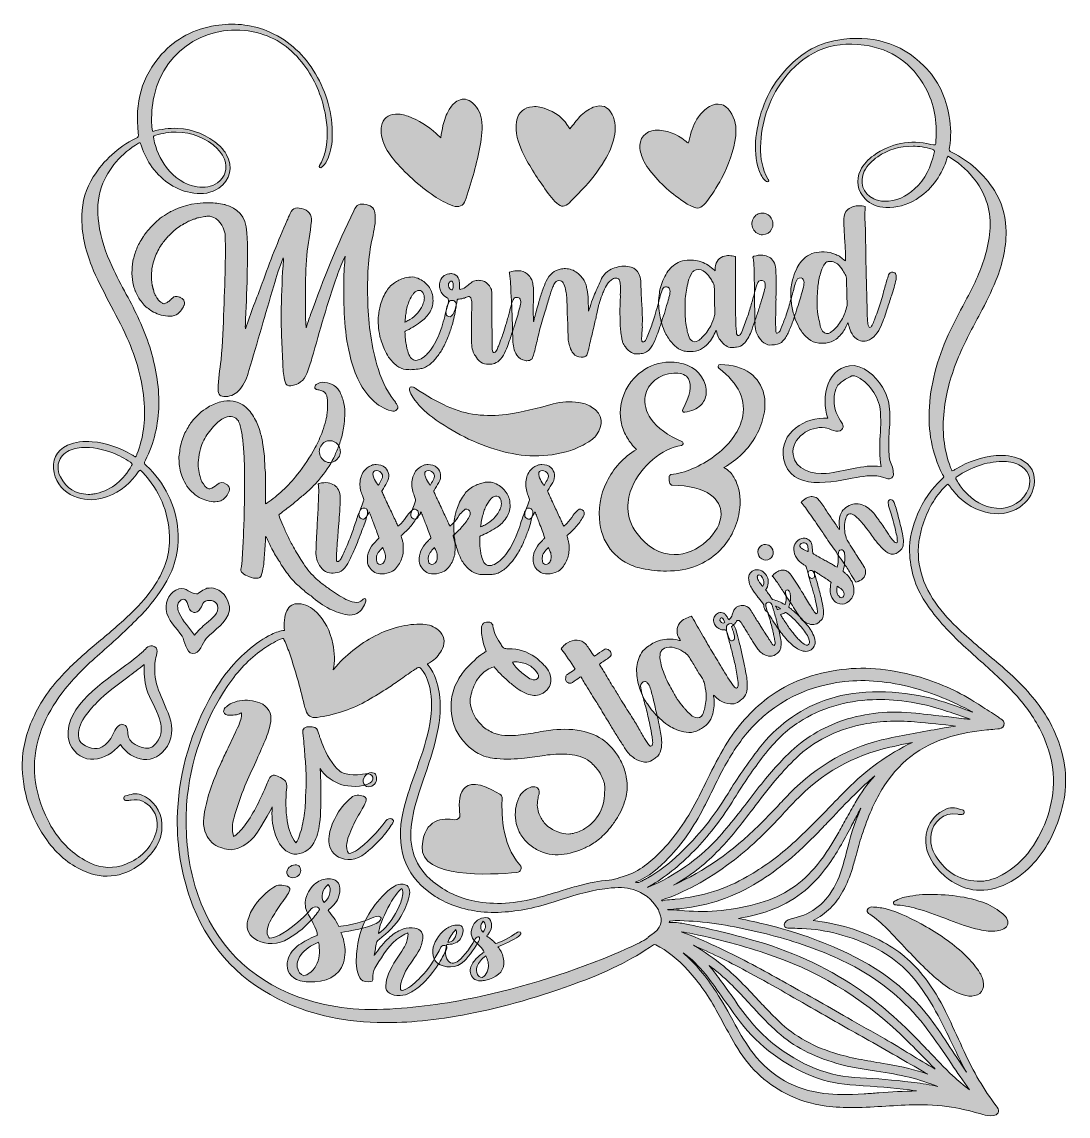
# Model space of a CAD drawing. Header units: inches. Extents: x 0.22 to 5.56, y -5.77 to -0.19.
import ezdxf

# ---------------------------------------------------------------- set-up
doc = ezdxf.new("R2010")
doc.units = ezdxf.units.IN
doc.header["$MEASUREMENT"] = 0
doc.layers.add('Layer 1', color=7, linetype='Continuous')

# ---------------------------------------------------------------- blocks, each defined once
blk = doc.blocks.new('block 4')
at = {"layer": 'Layer 1', "lineweight": 0}
blk.add_open_spline([(3.1541, -2.2926), (3.142, -2.3096), (3.1253, -2.322), (3.1074, -2.3325), (3.0775, -2.3501), (3.0461, -2.3647), (3.0217, -2.3721), (2.8946, -2.4127), (2.7762, -2.4064), (2.6587, -2.3732), (2.534, -2.338), (2.42, -2.2801), (2.3159, -2.203), (2.2773, -2.1744), (2.2431, -2.1414), (2.2167, -2.1008), (2.2095, -2.0897), (2.2027, -2.0784), (2.1995, -2.0657), (2.1962, -2.052), (2.2062, -2.0438), (2.2193, -2.0493), (2.2252, -2.0518), (2.2303, -2.0562), (2.2358, -2.0598), (2.2858, -2.093), (2.3377, -2.1224), (2.3924, -2.1476), (2.4892, -2.1923), (2.5896, -2.2019), (2.6941, -2.1887), (2.7753, -2.1784), (2.8536, -2.1565), (2.9323, -2.1355), (2.9754, -2.124), (3.019, -2.122), (3.0631, -2.1281), (3.0856, -2.1312), (3.1071, -2.1376), (3.1266, -2.1493), (3.1922, -2.1881), (3.1871, -2.2464), (3.1541, -2.2926)], degree=3, knots=[0, 0, 0, 0, 1, 1, 1, 2, 2, 2, 3, 3, 3, 4, 4, 4, 5, 5, 5, 6, 6, 6, 7, 7, 7, 8, 8, 8, 9, 9, 9, 10, 10, 10, 11, 11, 11, 12, 12, 12, 13, 13, 13, 14, 14, 14, 14], dxfattribs=at)
blk = doc.blocks.new('block 3')
at = {"layer": 'Layer 1'}
blk.add_blockref('block 4', (0, 0), dxfattribs=at)
blk = doc.blocks.new('block 7')
at = {"layer": 'Layer 1', "lineweight": 0}
blk.add_open_spline([(4.6261, -4.7102), (4.6039, -4.7047), (4.5817, -4.702), (4.559, -4.7017), (4.5477, -4.7016), (4.5391, -4.7063), (4.5353, -4.7172), (4.5312, -4.7289), (4.54, -4.7337), (4.548, -4.7391), (4.5798, -4.7605), (4.609, -4.7854), (4.6357, -4.8128), (4.6696, -4.8473), (4.7027, -4.8827), (4.7358, -4.9179), (4.791, -4.9764), (4.8469, -5.0343), (4.9095, -5.0851), (4.94, -5.1098), (4.9725, -5.1311), (5.0094, -5.1452), (5.0284, -5.1524), (5.0479, -5.1578), (5.0687, -5.1565), (5.1129, -5.1534), (5.1355, -5.1229), (5.1263, -5.0793), (5.1222, -5.0598), (5.1135, -5.0425), (5.1022, -5.0264), (5.0839, -5.0001), (5.0633, -4.9756), (5.0403, -4.9532), (4.9789, -4.8935), (4.9097, -4.8444), (4.8354, -4.8023), (4.7687, -4.7646), (4.7012, -4.729), (4.6261, -4.7102)], degree=3, knots=[0, 0, 0, 0, 1, 1, 1, 2, 2, 2, 3, 3, 3, 4, 4, 4, 5, 5, 5, 6, 6, 6, 7, 7, 7, 8, 8, 8, 9, 9, 9, 10, 10, 10, 11, 11, 11, 12, 12, 12, 13, 13, 13, 13], dxfattribs=at)
blk = doc.blocks.new('block 6')
at = {"layer": 'Layer 1'}
blk.add_blockref('block 7', (0, 0), dxfattribs=at)
blk = doc.blocks.new('block 9')
at = {"layer": 'Layer 1', "lineweight": 0}
blk.add_open_spline([(4.682, -4.6683), (4.676, -4.6722), (4.6674, -4.675), (4.6685, -4.6825), (4.67, -4.692), (4.6803, -4.6913), (4.6877, -4.6917), (4.7269, -4.6939), (4.7645, -4.7039), (4.802, -4.7143), (4.854, -4.7287), (4.9035, -4.7496), (4.9539, -4.7682), (5.0043, -4.7868), (5.0546, -4.8059), (5.1073, -4.8173), (5.1372, -4.8238), (5.1672, -4.8274), (5.1978, -4.8231), (5.2095, -4.8215), (5.2208, -4.8187), (5.2311, -4.813), (5.2537, -4.8006), (5.2591, -4.7796), (5.2453, -4.7578), (5.2386, -4.7471), (5.2293, -4.7387), (5.2196, -4.7308), (5.1909, -4.7075), (5.1587, -4.6903), (5.124, -4.6779), (5.0232, -4.642), (4.9186, -4.6365), (4.8168, -4.6374), (4.793, -4.6407), (4.7728, -4.6429), (4.7529, -4.6465), (4.7285, -4.651), (4.7036, -4.6542), (4.682, -4.6683)], degree=3, knots=[0, 0, 0, 0, 1, 1, 1, 2, 2, 2, 3, 3, 3, 4, 4, 4, 5, 5, 5, 6, 6, 6, 7, 7, 7, 8, 8, 8, 9, 9, 9, 10, 10, 10, 11, 11, 11, 12, 12, 12, 13, 13, 13, 13], dxfattribs=at)
blk = doc.blocks.new('block 8')
at = {"layer": 'Layer 1'}
blk.add_blockref('block 9', (0, 0), dxfattribs=at)
blk = doc.blocks.new('block 5')
at = {"layer": 'Layer 1'}
for name in ['block 8', 'block 6']:
    blk.add_blockref(name, (0, 0), dxfattribs=at)
blk = doc.blocks.new('block 12')
at = {"layer": 'Layer 1', "lineweight": 0}
blk.add_open_spline([(2.1351, -2.1637), (2.1276, -2.1723), (2.1174, -2.174), (2.1069, -2.1712), (2.0694, -2.161), (2.036, -2.1414), (2.0089, -2.1132), (1.9451, -2.0495), (1.9136, -1.9688), (1.8943, -1.8838), (1.8645, -1.7594), (1.8633, -1.632), (1.8644, -1.5055), (1.8641, -1.4642), (1.8683, -1.4225), (1.8714, -1.3821), (1.854, -1.4142), (1.8423, -1.4483), (1.8296, -1.4825), (1.781, -1.62), (1.7418, -1.7615), (1.7014, -1.9019), (1.6938, -1.9277), (1.6863, -1.9546), (1.6754, -1.9806), (1.6605, -2.0171), (1.633, -2.0373), (1.5943, -2.0421), (1.5783, -2.0443), (1.5677, -2.0403), (1.5643, -2.0222), (1.5579, -1.9938), (1.5537, -1.9654), (1.5531, -1.9378), (1.5504, -1.8415), (1.5419, -1.7444), (1.5449, -1.6478), (1.5477, -1.5648), (1.5492, -1.482), (1.5565, -1.3988), (1.5565, -1.3977), (1.5552, -1.3955), (1.5549, -1.3898), (1.535, -1.4392), (1.5196, -1.4862), (1.5066, -1.533), (1.4641, -1.677), (1.4227, -1.8209), (1.3802, -1.965), (1.3698, -1.999), (1.3582, -2.0331), (1.3335, -2.0611), (1.3155, -2.084), (1.2909, -2.0959), (1.2612, -2.0979), (1.2337, -2.0985), (1.2238, -2.0888), (1.2232, -2.06), (1.2222, -2.0096), (1.2317, -1.9596), (1.2377, -1.9098), (1.246, -1.8242), (1.2486, -1.738), (1.2523, -1.6526), (1.2551, -1.5709), (1.258, -1.4892), (1.2596, -1.4075), (1.26, -1.3604), (1.2605, -1.3144), (1.2586, -1.2674), (1.248, -1.2267), (1.226, -1.1879), (1.1805, -1.177), (1.1771, -1.1773), (1.1736, -1.1775), (1.1702, -1.1777), (1.1679, -1.1778), (1.1667, -1.1779), (1.1645, -1.1781), (1.1611, -1.1783), (1.1587, -1.1784), (1.1553, -1.1786), (1.1553, -1.1786), (1.1224, -1.1853), (1.1224, -1.1853), (1.1224, -1.1853), (1.1213, -1.1854), (1.1213, -1.1854), (1.119, -1.1855), (1.1168, -1.1869), (1.1146, -1.1881), (1.1146, -1.1881), (1.1134, -1.1882), (1.1134, -1.1882), (1.1089, -1.1896), (1.1056, -1.191), (1.1022, -1.1924), (1.0966, -1.1939), (1.0908, -1.1943), (1.0864, -1.1969), (1.0809, -1.2006), (1.0764, -1.202), (1.0719, -1.2035), (1.0685, -1.2049), (1.0653, -1.2074), (1.0608, -1.2099), (1.0575, -1.2113), (1.0542, -1.2138), (1.0497, -1.2153), (1.0485, -1.2154), (1.0475, -1.2166), (1.0442, -1.2191), (1.0431, -1.2203), (1.042, -1.2204), (1.0409, -1.2216), (1.0308, -1.2257), (1.021, -1.2332), (1.0111, -1.2407), (1.0111, -1.2407), (0.9937, -1.2556), (0.9937, -1.2556), (0.9893, -1.2593), (0.9861, -1.263), (0.9818, -1.2679), (0.9774, -1.2715), (0.9732, -1.2765), (0.9688, -1.2801), (0.957, -1.2924), (0.9462, -1.3046), (0.9348, -1.3226), (0.9274, -1.3322), (0.9211, -1.3429), (0.9161, -1.3536), (0.9089, -1.3667), (0.9038, -1.3774), (0.8999, -1.3891), (0.8891, -1.4174), (0.8831, -1.4477), (0.8829, -1.481), (0.8829, -1.481), (0.8829, -1.481), (0.8829, -1.4821), (0.882, -1.4845), (0.8822, -1.4891), (0.8836, -1.4924), (0.8837, -1.4936), (0.8837, -1.4936), (0.8837, -1.4936), (0.8837, -1.4936), (0.8838, -1.4959), (0.8838, -1.4959), (0.8834, -1.5073), (0.884, -1.5165), (0.8869, -1.5267), (0.887, -1.5278), (0.887, -1.5278), (0.8871, -1.529), (0.8872, -1.5302), (0.8873, -1.5324), (0.8873, -1.5324), (0.8886, -1.5347), (0.8887, -1.5358), (0.8888, -1.5381), (0.8889, -1.5392), (0.8891, -1.5415), (0.8903, -1.5426), (0.8904, -1.5448), (0.8905, -1.546), (0.8917, -1.547), (0.8918, -1.5481), (0.8918, -1.5481), (0.8918, -1.5493), (0.8919, -1.5505), (0.8931, -1.5515), (0.8932, -1.5527), (0.8948, -1.5594), (0.8964, -1.5663), (0.8991, -1.573), (0.8991, -1.573), (0.9003, -1.5741), (0.9003, -1.5741), (0.9005, -1.5763), (0.9017, -1.5774), (0.9018, -1.5797), (0.9031, -1.582), (0.9055, -1.5841), (0.9068, -1.5863), (0.9094, -1.5907), (0.9121, -1.5963), (0.9157, -1.5995), (0.9158, -1.6007), (0.9158, -1.6007), (0.9159, -1.6019), (0.9209, -1.6083), (0.9271, -1.6149), (0.9366, -1.62), (0.9366, -1.6212), (0.9378, -1.6211), (0.9389, -1.621), (0.939, -1.6222), (0.9401, -1.6221), (0.9401, -1.6221), (0.9413, -1.622), (0.9436, -1.623), (0.9461, -1.624), (0.9461, -1.624), (0.9472, -1.6239), (0.9483, -1.6238), (0.9505, -1.6226), (0.9527, -1.6213), (0.955, -1.6212), (0.9606, -1.6184), (0.9661, -1.6158), (0.9706, -1.6132), (0.975, -1.6095), (0.9793, -1.6058), (0.9825, -1.6021), (0.9836, -1.6009), (0.9847, -1.5997), (0.9857, -1.5985), (0.9933, -1.59), (1.0022, -1.5871), (1.008, -1.5867), (1.0114, -1.5865), (1.016, -1.5874), (1.0207, -1.5882), (1.0231, -1.5892), (1.0254, -1.5902), (1.0277, -1.5912), (1.0289, -1.5911), (1.0289, -1.5911), (1.0301, -1.5922), (1.0325, -1.5932), (1.0337, -1.5943), (1.0361, -1.5964), (1.0385, -1.5974), (1.0398, -1.5984), (1.041, -1.5995), (1.0421, -1.5995), (1.0422, -1.6006), (1.0433, -1.6005), (1.0494, -1.607), (1.0523, -1.6161), (1.0506, -1.6254), (1.0506, -1.6254), (1.0507, -1.6265), (1.0507, -1.6265), (1.0498, -1.6299), (1.0488, -1.6323), (1.0477, -1.6335), (1.0478, -1.6346), (1.0478, -1.6346), (1.0478, -1.6346), (1.0468, -1.637), (1.0469, -1.6382), (1.0458, -1.6395), (1.0407, -1.649), (1.0333, -1.6598), (1.0236, -1.6696), (1.015, -1.6793), (1.0027, -1.6835), (0.9936, -1.6853), (0.9902, -1.6866), (0.9856, -1.687), (0.9811, -1.6872), (0.9765, -1.6875), (0.9731, -1.6878), (0.9685, -1.688), (0.9685, -1.688), (0.9674, -1.6881), (0.9674, -1.6881), (0.9674, -1.6881), (0.9662, -1.6882), (0.9662, -1.687), (0.9511, -1.6857), (0.9371, -1.6831), (0.9219, -1.6784), (0.909, -1.6746), (0.8972, -1.6685), (0.884, -1.6613), (0.8757, -1.656), (0.8696, -1.6507), (0.8612, -1.6443), (0.8612, -1.6443), (0.8539, -1.6391), (0.8539, -1.6391), (0.8527, -1.638), (0.8515, -1.637), (0.8514, -1.6358), (0.8502, -1.6347), (0.849, -1.6336), (0.8478, -1.6337), (0.8478, -1.6326), (0.8465, -1.6315), (0.8454, -1.6316), (0.8379, -1.6217), (0.8316, -1.6141), (0.8253, -1.6053), (0.8164, -1.5921), (0.8099, -1.5787), (0.8032, -1.5642), (0.8032, -1.5642), (0.8006, -1.5598), (0.8006, -1.5598), (0.8006, -1.5598), (0.8005, -1.5586), (0.8005, -1.5586), (0.7978, -1.5519), (0.7937, -1.5418), (0.7918, -1.5304), (0.7918, -1.5304), (0.7918, -1.5304), (0.7907, -1.5305), (0.7871, -1.5101), (0.7835, -1.4908), (0.7833, -1.469), (0.7832, -1.4678), (0.7832, -1.4678), (0.7832, -1.4678), (0.7832, -1.4678), (0.7831, -1.4656), (0.7831, -1.4656), (0.7841, -1.446), (0.7852, -1.4274), (0.7885, -1.4077), (0.7928, -1.3845), (0.7995, -1.3634), (0.8074, -1.3433), (0.8154, -1.3244), (0.8257, -1.3055), (0.8403, -1.2826), (0.8403, -1.2826), (0.8414, -1.2814), (0.8414, -1.2814), (0.8476, -1.2719), (0.8551, -1.2622), (0.8624, -1.2513), (0.8636, -1.2513), (0.8636, -1.2513), (0.8635, -1.2501), (0.8635, -1.2501), (0.8839, -1.2281), (0.8839, -1.2281), (0.8882, -1.2233), (0.8936, -1.2184), (0.898, -1.2146), (0.9044, -1.2074), (0.911, -1.2023), (0.9176, -1.1973), (0.9208, -1.1936), (0.9229, -1.1912), (0.9262, -1.1887), (0.9262, -1.1887), (0.9273, -1.1886), (0.9273, -1.1875), (0.9416, -1.1774), (0.9559, -1.1684), (0.9692, -1.1607), (0.9714, -1.1594), (0.9736, -1.1581), (0.9759, -1.1569), (0.9781, -1.1555), (0.9825, -1.1529), (0.9859, -1.1516), (1.0215, -1.1333), (1.0886, -1.1059), (1.1796, -1.1093), (1.2037, -1.1089), (1.2292, -1.1119), (1.2537, -1.1172), (1.256, -1.1183), (1.2595, -1.1192), (1.2618, -1.1191), (1.2606, -1.1191), (1.2606, -1.1191), (1.2595, -1.1192), (1.3169, -1.1361), (1.3676, -1.1743), (1.3697, -1.2615), (1.3767, -1.3346), (1.3722, -1.4083), (1.3711, -1.4808), (1.3697, -1.5659), (1.3647, -1.65), (1.362, -1.7341), (1.3613, -1.7398), (1.3616, -1.7456), (1.3621, -1.7525), (1.388, -1.6726), (1.4198, -1.596), (1.4482, -1.5184), (1.486, -1.4091), (1.5298, -1.3029), (1.5759, -1.1977), (1.5789, -1.1906), (1.5818, -1.1824), (1.5848, -1.1753), (1.5986, -1.1388), (1.614, -1.1298), (1.649, -1.1379), (1.6828, -1.1449), (1.7028, -1.17), (1.6991, -1.2036), (1.6937, -1.2614), (1.6802, -1.3197), (1.6758, -1.3774), (1.6696, -1.441), (1.669, -1.5042), (1.6685, -1.5686), (1.6688, -1.626), (1.6655, -1.6825), (1.6719, -1.7465), (1.6805, -1.7206), (1.6873, -1.6995), (1.6951, -1.6795), (1.7594, -1.4985), (1.832, -1.3214), (1.9152, -1.1495), (1.9303, -1.1176), (1.9437, -1.1109), (1.9786, -1.1179), (2.0089, -1.1241), (2.0225, -1.1404), (2.0245, -1.1713), (2.027, -1.2102), (2.0191, -1.2487), (2.0101, -1.2871), (1.9868, -1.3886), (1.9842, -1.4922), (1.9861, -1.5954), (1.9879, -1.7113), (2.002, -1.8241), (2.0333, -1.9358), (2.0512, -2.0014), (2.0781, -2.0628), (2.1206, -2.1176), (2.1256, -2.123), (2.1295, -2.1296), (2.1332, -2.1351), (2.1385, -2.144), (2.1437, -2.154), (2.1351, -2.1637)], degree=3, knots=[0, 0, 0, 0, 1, 1, 1, 2, 2, 2, 3, 3, 3, 4, 4, 4, 5, 5, 5, 6, 6, 6, 7, 7, 7, 8, 8, 8, 9, 9, 9, 10, 10, 10, 11, 11, 11, 12, 12, 12, 13, 13, 13, 14, 14, 14, 15, 15, 15, 16, 16, 16, 17, 17, 17, 18, 18, 18, 19, 19, 19, 20, 20, 20, 21, 21, 21, 22, 22, 22, 23, 23, 23, 24, 24, 24, 25, 25, 25, 26, 26, 26, 27, 27, 27, 28, 28, 28, 29, 29, 29, 30, 30, 30, 31, 31, 31, 32, 32, 32, 33, 33, 33, 34, 34, 34, 35, 35, 35, 36, 36, 36, 37, 37, 37, 38, 38, 38, 39, 39, 39, 40, 40, 40, 41, 41, 41, 42, 42, 42, 43, 43, 43, 44, 44, 44, 45, 45, 45, 46, 46, 46, 47, 47, 47, 48, 48, 48, 49, 49, 49, 50, 50, 50, 51, 51, 51, 52, 52, 52, 53, 53, 53, 54, 54, 54, 55, 55, 55, 56, 56, 56, 57, 57, 57, 58, 58, 58, 59, 59, 59, 60, 60, 60, 61, 61, 61, 62, 62, 62, 63, 63, 63, 64, 64, 64, 65, 65, 65, 66, 66, 66, 67, 67, 67, 68, 68, 68, 69, 69, 69, 70, 70, 70, 71, 71, 71, 72, 72, 72, 73, 73, 73, 74, 74, 74, 75, 75, 75, 76, 76, 76, 77, 77, 77, 78, 78, 78, 79, 79, 79, 80, 80, 80, 81, 81, 81, 82, 82, 82, 83, 83, 83, 84, 84, 84, 85, 85, 85, 86, 86, 86, 87, 87, 87, 88, 88, 88, 89, 89, 89, 90, 90, 90, 91, 91, 91, 92, 92, 92, 93, 93, 93, 94, 94, 94, 95, 95, 95, 96, 96, 96, 97, 97, 97, 98, 98, 98, 99, 99, 99, 100, 100, 100, 101, 101, 101, 102, 102, 102, 103, 103, 103, 104, 104, 104, 105, 105, 105, 106, 106, 106, 107, 107, 107, 108, 108, 108, 109, 109, 109, 110, 110, 110, 111, 111, 111, 112, 112, 112, 113, 113, 113, 114, 114, 114, 115, 115, 115, 116, 116, 116, 117, 117, 117, 118, 118, 118, 119, 119, 119, 120, 120, 120, 121, 121, 121, 122, 122, 122, 123, 123, 123, 124, 124, 124, 125, 125, 125, 126, 126, 126, 127, 127, 127, 128, 128, 128, 129, 129, 129, 130, 130, 130, 131, 131, 131, 132, 132, 132, 133, 133, 133, 134, 134, 134, 135, 135, 135, 136, 136, 136, 137, 137, 137, 138, 138, 138, 139, 139, 139, 140, 140, 140, 141, 141, 141, 142, 142, 142, 143, 143, 143, 144, 144, 144, 145, 145, 145, 146, 146, 146, 147, 147, 147, 147], dxfattribs=at)
blk = doc.blocks.new('block 11')
at = {"layer": 'Layer 1'}
blk.add_blockref('block 12', (0, 0), dxfattribs=at)
blk = doc.blocks.new('block 14')
at = {"layer": 'Layer 1', "lineweight": 0}
for points, knots in [([(2.0398, -1.7022), (2.0402, -1.6907), (2.0417, -1.6791), (2.0432, -1.6675), (2.0449, -1.6571), (2.0466, -1.6478), (2.0494, -1.6372), (2.0558, -1.6116), (2.0646, -1.5869), (2.0792, -1.5653), (2.0895, -1.5462), (2.1034, -1.5304), (2.1222, -1.5178), (2.1298, -1.5126), (2.1376, -1.5076), (2.1454, -1.5036), (2.1554, -1.4995), (2.1655, -1.4954), (2.1757, -1.4925), (2.1881, -1.4883), (2.2018, -1.4873), (2.2156, -1.4876), (2.2272, -1.4892), (2.2388, -1.4919), (2.2507, -1.4981), (2.2709, -1.5083), (2.2878, -1.5221), (2.3006, -1.542), (2.3069, -1.5495), (2.3109, -1.5585), (2.3137, -1.5676), (2.3181, -1.581), (2.3189, -1.5948), (2.3198, -1.6086), (2.319, -1.6315), (2.3123, -1.6526), (2.2998, -1.6719), (2.2883, -1.6909), (2.272, -1.7058), (2.2545, -1.7183), (2.2413, -1.7273), (2.2291, -1.7361), (2.2159, -1.7439), (2.2037, -1.7516), (2.1915, -1.758), (2.1781, -1.7646), (2.1771, -1.7658), (2.176, -1.767), (2.1761, -1.7682), (2.1769, -1.7808), (2.1776, -1.7922), (2.1784, -1.8048), (2.1789, -1.8117), (2.1793, -1.8186), (2.1808, -1.8241), (2.1824, -1.8321), (2.1841, -1.8401), (2.1858, -1.8481), (2.1862, -1.8537), (2.1876, -1.8594), (2.1903, -1.8649), (2.1946, -1.8773), (2.1976, -1.8886), (2.2051, -1.8985), (2.2101, -1.905), (2.2173, -1.9092), (2.2254, -1.9121), (2.2336, -1.9139), (2.2427, -1.9121), (2.2505, -1.9082), (2.2617, -1.9041), (2.2715, -1.8965), (2.2814, -1.8889), (2.2869, -1.884), (2.2922, -1.8768), (2.2975, -1.8708), (2.3094, -1.8584), (2.3188, -1.844), (2.327, -1.8286), (2.3363, -1.813), (2.3433, -1.7966), (2.3503, -1.78), (2.3552, -1.7671), (2.3591, -1.7553), (2.3641, -1.7435), (2.3698, -1.7259), (2.3744, -1.7084), (2.379, -1.6897), (2.3825, -1.6734), (2.3873, -1.6582), (2.392, -1.6417), (2.3938, -1.6337), (2.3967, -1.6255), (2.4007, -1.6159), (2.4026, -1.61), (2.407, -1.6075), (2.4139, -1.607), (2.4208, -1.6066), (2.4265, -1.6074), (2.4315, -1.6129), (2.4353, -1.6171), (2.4367, -1.6217), (2.4381, -1.6262), (2.4385, -1.632), (2.4377, -1.6377), (2.4369, -1.6423), (2.4344, -1.6586), (2.4309, -1.6749), (2.4273, -1.69), (2.4248, -1.7052), (2.421, -1.7192), (2.4163, -1.7333), (2.4107, -1.7532), (2.4038, -1.772), (2.3971, -1.792), (2.3881, -1.8132), (2.379, -1.8334), (2.3676, -1.8536), (2.3583, -1.8692), (2.3489, -1.8846), (2.3361, -1.8993), (2.3256, -1.9137), (2.3126, -1.9272), (2.2972, -1.9374), (2.2906, -1.9424), (2.2829, -1.9463), (2.275, -1.9502), (2.2672, -1.9531), (2.2592, -1.9547), (2.2513, -1.9563), (2.2399, -1.9583), (2.2285, -1.959), (2.2171, -1.9598), (2.2148, -1.9599), (2.2136, -1.96), (2.2113, -1.9601), (2.2011, -1.9608), (2.1907, -1.9602), (2.1814, -1.9597), (2.1641, -1.9574), (2.1487, -1.9515), (2.1354, -1.9408), (2.1185, -1.9281), (2.1049, -1.9129), (2.0924, -1.8964), (2.0847, -1.8844), (2.0781, -1.8709), (2.0715, -1.8576), (2.0662, -1.8465), (2.0619, -1.8341), (2.0577, -1.8217), (2.0536, -1.8105), (2.0506, -1.8003), (2.0487, -1.789), (2.0441, -1.7709), (2.0418, -1.7527), (2.0406, -1.7332), (2.0399, -1.723), (2.0392, -1.7126), (2.0398, -1.7022)], [0, 0, 0, 0, 1, 1, 1, 2, 2, 2, 3, 3, 3, 4, 4, 4, 5, 5, 5, 6, 6, 6, 7, 7, 7, 8, 8, 8, 9, 9, 9, 10, 10, 10, 11, 11, 11, 12, 12, 12, 13, 13, 13, 14, 14, 14, 15, 15, 15, 16, 16, 16, 17, 17, 17, 18, 18, 18, 19, 19, 19, 20, 20, 20, 21, 21, 21, 22, 22, 22, 23, 23, 23, 24, 24, 24, 25, 25, 25, 26, 26, 26, 27, 27, 27, 28, 28, 28, 29, 29, 29, 30, 30, 30, 31, 31, 31, 32, 32, 32, 33, 33, 33, 34, 34, 34, 35, 35, 35, 36, 36, 36, 37, 37, 37, 38, 38, 38, 39, 39, 39, 40, 40, 40, 41, 41, 41, 42, 42, 42, 43, 43, 43, 44, 44, 44, 45, 45, 45, 46, 46, 46, 47, 47, 47, 48, 48, 48, 49, 49, 49, 50, 50, 50, 51, 51, 51, 52, 52, 52, 53, 53, 53, 53]), ([(2.1807, -1.7162), (2.1874, -1.7124), (2.1952, -1.7083), (2.2019, -1.7045), (2.2163, -1.6955), (2.2293, -1.6843), (2.24, -1.6722), (2.2507, -1.66), (2.2591, -1.648), (2.2651, -1.6338), (2.2692, -1.6255), (2.2709, -1.6173), (2.2738, -1.608), (2.2746, -1.6022), (2.2754, -1.5964), (2.275, -1.5907), (2.2738, -1.5885), (2.2736, -1.5861), (2.2734, -1.5827), (2.2718, -1.5771), (2.2692, -1.5715), (2.2666, -1.5671), (2.2627, -1.5605), (2.2579, -1.5561), (2.2498, -1.5566), (2.2394, -1.5562), (2.2306, -1.5614), (2.223, -1.5687), (2.2187, -1.5725), (2.2167, -1.5772), (2.2134, -1.5808), (2.2062, -1.5928), (2.199, -1.6059), (2.1941, -1.62), (2.1912, -1.6282), (2.1883, -1.6364), (2.1866, -1.6458), (2.1838, -1.6562), (2.1822, -1.6667), (2.1807, -1.6783), (2.1787, -1.6842), (2.1781, -1.6911), (2.1785, -1.6979), (2.1777, -1.7038), (2.177, -1.7108), (2.1763, -1.7177), (2.1786, -1.7175), (2.1797, -1.7163), (2.1807, -1.7162)], [0, 0, 0, 0, 1, 1, 1, 2, 2, 2, 3, 3, 3, 4, 4, 4, 5, 5, 5, 6, 6, 6, 7, 7, 7, 8, 8, 8, 9, 9, 9, 10, 10, 10, 11, 11, 11, 12, 12, 12, 13, 13, 13, 14, 14, 14, 15, 15, 15, 16, 16, 16, 16])]:
    blk.add_open_spline(points, degree=3, knots=knots, dxfattribs=at)
blk = doc.blocks.new('block 13')
at = {"layer": 'Layer 1'}
blk.add_blockref('block 14', (0, 0), dxfattribs=at)
blk = doc.blocks.new('block 16')
at = {"layer": 'Layer 1', "lineweight": 0}
for points, knots in [([(2.4434, -1.6029), (2.4428, -1.611), (2.4409, -1.6179), (2.4391, -1.625), (2.4357, -1.6436), (2.4311, -1.6623), (2.4207, -1.679), (2.4196, -1.6802), (2.4186, -1.6814), (2.4174, -1.6826), (2.4112, -1.6923), (2.4008, -1.6918), (2.3948, -1.6876), (2.3925, -1.6866), (2.39, -1.6844), (2.3887, -1.6822), (2.386, -1.6755), (2.3844, -1.6687), (2.3863, -1.6617), (2.387, -1.6548), (2.3889, -1.6488), (2.3897, -1.643), (2.3905, -1.6373), (2.3924, -1.6326), (2.3945, -1.6279), (2.3985, -1.6195), (2.3979, -1.6103), (2.3973, -1.6013), (2.3971, -1.5966), (2.3946, -1.5957), (2.3911, -1.5936), (2.3804, -1.5885), (2.3708, -1.581), (2.3644, -1.57), (2.3593, -1.5623), (2.3564, -1.5545), (2.3547, -1.5454), (2.3533, -1.541), (2.352, -1.5375), (2.3528, -1.5329), (2.3524, -1.5271), (2.352, -1.5215), (2.354, -1.5167), (2.3555, -1.504), (2.3618, -1.4944), (2.3704, -1.4857), (2.3779, -1.4772), (2.3891, -1.4731), (2.4005, -1.4713), (2.4062, -1.4709), (2.413, -1.4693), (2.4189, -1.4712), (2.4317, -1.4738), (2.4424, -1.48), (2.4478, -1.4923), (2.4518, -1.5001), (2.4533, -1.5069), (2.4539, -1.515), (2.4543, -1.5229), (2.4549, -1.5309), (2.4543, -1.539), (2.4545, -1.5436), (2.4536, -1.5471), (2.4539, -1.5505), (2.4562, -1.5515), (2.4585, -1.5513), (2.4607, -1.5501), (2.4732, -1.5481), (2.4832, -1.5417), (2.4929, -1.5331), (2.4995, -1.5281), (2.5072, -1.5219), (2.5137, -1.5168), (2.5214, -1.5106), (2.5293, -1.5077), (2.5395, -1.506), (2.5474, -1.5043), (2.5543, -1.5038), (2.5624, -1.5056), (2.5763, -1.5071), (2.5882, -1.5132), (2.598, -1.5229), (2.6053, -1.5293), (2.6114, -1.5359), (2.6144, -1.546), (2.6183, -1.5538), (2.62, -1.5617), (2.6194, -1.5698), (2.6203, -1.5847), (2.6201, -1.5997), (2.6199, -1.6135), (2.6197, -1.6295), (2.6195, -1.6445), (2.6193, -1.6594), (2.6199, -1.6685), (2.6205, -1.6777), (2.6199, -1.687), (2.6206, -1.6972), (2.6202, -1.7087), (2.6198, -1.7203), (2.6196, -1.7352), (2.6206, -1.7512), (2.6205, -1.7673), (2.6204, -1.7835), (2.6214, -1.7995), (2.6213, -1.8156), (2.621, -1.8294), (2.6219, -1.8431), (2.6217, -1.858), (2.6219, -1.8603), (2.6221, -1.8637), (2.6233, -1.866), (2.625, -1.8728), (2.6296, -1.8747), (2.6363, -1.8709), (2.6396, -1.8683), (2.6417, -1.8659), (2.6438, -1.8623), (2.6468, -1.8552), (2.6498, -1.8483), (2.6528, -1.8411), (2.6577, -1.8293), (2.6617, -1.8187), (2.6656, -1.807), (2.6695, -1.7964), (2.6735, -1.7869), (2.6774, -1.7764), (2.6822, -1.761), (2.6869, -1.7459), (2.6917, -1.7307), (2.6944, -1.7201), (2.6973, -1.7108), (2.7001, -1.7002), (2.703, -1.6908), (2.7046, -1.6815), (2.7075, -1.6722), (2.7094, -1.6663), (2.7113, -1.6604), (2.7121, -1.6558), (2.7159, -1.6417), (2.7196, -1.6289), (2.7234, -1.6149), (2.7253, -1.6101), (2.7273, -1.6054), (2.7294, -1.6019), (2.7324, -1.5959), (2.7368, -1.5921), (2.7437, -1.5917), (2.7483, -1.5914), (2.7528, -1.5911), (2.7564, -1.5932), (2.76, -1.5952), (2.7624, -1.5974), (2.7638, -1.6008), (2.7678, -1.6086), (2.7684, -1.6177), (2.7665, -1.6259), (2.7639, -1.6375), (2.76, -1.6493), (2.7572, -1.6598), (2.7554, -1.6668), (2.7536, -1.675), (2.7517, -1.6819), (2.7469, -1.6961), (2.7432, -1.7101), (2.7384, -1.7242), (2.7356, -1.7347), (2.7316, -1.7441), (2.7288, -1.7546), (2.721, -1.777), (2.7145, -1.7992), (2.7066, -1.8204), (2.7019, -1.8357), (2.6959, -1.8499), (2.6899, -1.8639), (2.6841, -1.8805), (2.6745, -1.8937), (2.6639, -1.907), (2.6565, -1.9167), (2.6455, -1.9242), (2.6331, -1.9285), (2.6286, -1.9299), (2.624, -1.9302), (2.6195, -1.9316), (2.6138, -1.932), (2.6081, -1.9324), (2.6035, -1.9327), (2.5876, -1.9348), (2.5746, -1.9299), (2.5626, -1.9216), (2.5506, -1.9131), (2.5418, -1.9021), (2.5353, -1.89), (2.5302, -1.8822), (2.525, -1.8734), (2.5221, -1.8632), (2.5179, -1.8509), (2.5171, -1.8383), (2.5163, -1.8257), (2.5167, -1.8142), (2.5159, -1.8027), (2.5152, -1.7913), (2.5156, -1.7798), (2.5149, -1.7683), (2.5153, -1.7569), (2.5155, -1.7431), (2.5159, -1.7293), (2.5161, -1.7154), (2.5159, -1.712), (2.5167, -1.7073), (2.5164, -1.7027), (2.5168, -1.6913), (2.516, -1.6787), (2.5164, -1.6671), (2.5168, -1.6545), (2.5171, -1.6407), (2.5174, -1.6281), (2.5169, -1.6212), (2.5177, -1.6142), (2.5161, -1.6074), (2.5158, -1.6028), (2.5132, -1.5984), (2.5117, -1.594), (2.5079, -1.5873), (2.502, -1.5842), (2.4953, -1.5881), (2.4887, -1.5919), (2.4808, -1.5948), (2.474, -1.5964), (2.4695, -1.5978), (2.4639, -1.5993), (2.4593, -1.5997), (2.4548, -1.5999), (2.4501, -1.6002), (2.4456, -1.6005), (2.4445, -1.6017), (2.4446, -1.6029), (2.4434, -1.6029)], [0, 0, 0, 0, 1, 1, 1, 2, 2, 2, 3, 3, 3, 4, 4, 4, 5, 5, 5, 6, 6, 6, 7, 7, 7, 8, 8, 8, 9, 9, 9, 10, 10, 10, 11, 11, 11, 12, 12, 12, 13, 13, 13, 14, 14, 14, 15, 15, 15, 16, 16, 16, 17, 17, 17, 18, 18, 18, 19, 19, 19, 20, 20, 20, 21, 21, 21, 22, 22, 22, 23, 23, 23, 24, 24, 24, 25, 25, 25, 26, 26, 26, 27, 27, 27, 28, 28, 28, 29, 29, 29, 30, 30, 30, 31, 31, 31, 32, 32, 32, 33, 33, 33, 34, 34, 34, 35, 35, 35, 36, 36, 36, 37, 37, 37, 38, 38, 38, 39, 39, 39, 40, 40, 40, 41, 41, 41, 42, 42, 42, 43, 43, 43, 44, 44, 44, 45, 45, 45, 46, 46, 46, 47, 47, 47, 48, 48, 48, 49, 49, 49, 50, 50, 50, 51, 51, 51, 52, 52, 52, 53, 53, 53, 54, 54, 54, 55, 55, 55, 56, 56, 56, 57, 57, 57, 58, 58, 58, 59, 59, 59, 60, 60, 60, 61, 61, 61, 62, 62, 62, 63, 63, 63, 64, 64, 64, 65, 65, 65, 66, 66, 66, 67, 67, 67, 68, 68, 68, 69, 69, 69, 70, 70, 70, 71, 71, 71, 72, 72, 72, 73, 73, 73, 74, 74, 74, 75, 75, 75, 76, 76, 76, 77, 77, 77, 78, 78, 78, 79, 79, 79, 79]), ([(2.4225, -1.5284), (2.4222, -1.5227), (2.4218, -1.5181), (2.4192, -1.5125), (2.4179, -1.5091), (2.4143, -1.5072), (2.4099, -1.5097), (2.4065, -1.511), (2.4034, -1.5147), (2.4001, -1.5184), (2.3989, -1.5184), (2.3991, -1.5207), (2.3981, -1.5219), (2.3983, -1.5253), (2.3985, -1.53), (2.3987, -1.5334), (2.399, -1.5368), (2.4004, -1.5414), (2.4029, -1.5446), (2.4067, -1.5501), (2.4115, -1.5532), (2.4195, -1.5527), (2.4213, -1.5445), (2.4231, -1.5365), (2.4225, -1.5284)], [0, 0, 0, 0, 1, 1, 1, 2, 2, 2, 3, 3, 3, 4, 4, 4, 5, 5, 5, 6, 6, 6, 7, 7, 7, 8, 8, 8, 8])]:
    blk.add_open_spline(points, degree=3, knots=knots, dxfattribs=at)
blk = doc.blocks.new('block 15')
at = {"layer": 'Layer 1'}
blk.add_blockref('block 16', (0, 0), dxfattribs=at)
blk = doc.blocks.new('block 18')
at = {"layer": 'Layer 1', "lineweight": 0}
blk.add_open_spline([(2.8375, -1.6949), (2.8413, -1.6819), (2.8439, -1.6692), (2.8477, -1.6563), (2.8514, -1.6423), (2.8562, -1.6282), (2.8598, -1.613), (2.8655, -1.5932), (2.8722, -1.572), (2.8789, -1.5521), (2.8849, -1.5379), (2.8897, -1.5227), (2.8968, -1.5085), (2.9049, -1.4918), (2.9155, -1.4773), (2.9297, -1.4661), (2.9406, -1.4562), (2.954, -1.4508), (2.9688, -1.4475), (2.9778, -1.4457), (2.9857, -1.4441), (2.995, -1.4447), (3.0169, -1.4455), (3.0368, -1.4524), (3.055, -1.4662), (3.0694, -1.4778), (3.0818, -1.4908), (3.0908, -1.5063), (3.0948, -1.5141), (3.0987, -1.5219), (3.1004, -1.5298), (3.102, -1.5378), (3.1048, -1.5457), (3.1054, -1.5537), (3.1087, -1.5695), (3.1108, -1.5854), (3.1107, -1.6015), (3.1117, -1.6164), (3.1114, -1.6313), (3.1124, -1.6462), (3.1116, -1.651), (3.1119, -1.6555), (3.1121, -1.659), (3.1121, -1.6601), (3.1122, -1.6612), (3.1134, -1.6622), (3.1144, -1.6588), (3.1153, -1.6553), (3.1162, -1.6518), (3.122, -1.6353), (3.1268, -1.619), (3.1326, -1.6025), (3.1376, -1.5907), (3.1425, -1.5789), (3.1476, -1.567), (3.1535, -1.5529), (3.1596, -1.5387), (3.1667, -1.5245), (3.1716, -1.5115), (3.1777, -1.4996), (3.1849, -1.4865), (3.1932, -1.4722), (3.2051, -1.4611), (3.2195, -1.4522), (3.2305, -1.4457), (3.2418, -1.4415), (3.2531, -1.4385), (3.2666, -1.4342), (3.2802, -1.4322), (3.2928, -1.4325), (3.3067, -1.4328), (3.3194, -1.4343), (3.3312, -1.4382), (3.3488, -1.4439), (3.3621, -1.4544), (3.37, -1.4713), (3.3727, -1.4769), (3.3742, -1.4825), (3.3757, -1.4881), (3.38, -1.5016), (3.3797, -1.5142), (3.3794, -1.5281), (3.3798, -1.5338), (3.3802, -1.5407), (3.3806, -1.5463), (3.3811, -1.5544), (3.3816, -1.5624), (3.381, -1.5706), (3.3828, -1.5991), (3.3845, -1.6266), (3.3864, -1.6552), (3.3872, -1.6678), (3.3869, -1.6804), (3.3876, -1.6919), (3.3874, -1.7069), (3.3873, -1.7217), (3.3871, -1.7367), (3.3873, -1.7413), (3.3877, -1.7469), (3.3869, -1.7528), (3.3862, -1.7597), (3.3856, -1.7678), (3.3849, -1.7758), (3.3852, -1.7792), (3.3853, -1.7816), (3.3844, -1.7851), (3.3846, -1.7885), (3.3837, -1.7932), (3.3829, -1.7979), (3.3832, -1.8036), (3.3836, -1.8093), (3.3851, -1.8149), (3.3866, -1.8194), (3.3901, -1.8203), (3.3946, -1.8189), (3.4002, -1.8174), (3.4023, -1.8138), (3.4054, -1.809), (3.4074, -1.8044), (3.4104, -1.7983), (3.4124, -1.7925), (3.4214, -1.7701), (3.4302, -1.7477), (3.438, -1.7254), (3.4429, -1.7124), (3.4467, -1.6996), (3.4504, -1.6856), (3.4561, -1.6679), (3.4607, -1.6493), (3.4664, -1.6305), (3.4702, -1.6177), (3.4728, -1.6047), (3.4767, -1.5931), (3.4793, -1.5803), (3.483, -1.5674), (3.488, -1.5556), (3.4889, -1.5521), (3.4911, -1.5485), (3.4931, -1.5449), (3.4962, -1.5401), (3.5007, -1.5387), (3.5053, -1.5383), (3.5088, -1.5381), (3.5122, -1.5379), (3.5145, -1.5389), (3.5203, -1.5397), (3.524, -1.543), (3.5255, -1.5486), (3.5268, -1.552), (3.5283, -1.5565), (3.5286, -1.5611), (3.5289, -1.5657), (3.5281, -1.5714), (3.5273, -1.5772), (3.5254, -1.5831), (3.5236, -1.5901), (3.5217, -1.5971), (3.519, -1.6088), (3.5152, -1.6216), (3.5114, -1.6334), (3.5085, -1.6416), (3.5067, -1.6509), (3.5039, -1.6603), (3.4982, -1.6779), (3.4923, -1.6943), (3.4866, -1.712), (3.4838, -1.7225), (3.4799, -1.7331), (3.477, -1.7425), (3.4722, -1.7565), (3.4673, -1.7706), (3.4613, -1.7847), (3.4584, -1.793), (3.4555, -1.8024), (3.4516, -1.8118), (3.4446, -1.8284), (3.4352, -1.8428), (3.4234, -1.8573), (3.4169, -1.8635), (3.4104, -1.8696), (3.4015, -1.8736), (3.3926, -1.8776), (3.3834, -1.8782), (3.3743, -1.8788), (3.3698, -1.8802), (3.3651, -1.8794), (3.3606, -1.8797), (3.3503, -1.8815), (3.341, -1.8786), (3.3326, -1.8735), (3.3205, -1.865), (3.3085, -1.8566), (3.3009, -1.8444), (3.2947, -1.8368), (3.2907, -1.829), (3.2867, -1.82), (3.2851, -1.8133), (3.2835, -1.8065), (3.2819, -1.7997), (3.28, -1.7872), (3.278, -1.7759), (3.2772, -1.7632), (3.2768, -1.7553), (3.2752, -1.7485), (3.2747, -1.7404), (3.2747, -1.7232), (3.2737, -1.7072), (3.2737, -1.6899), (3.2729, -1.6762), (3.2731, -1.6613), (3.2733, -1.6475), (3.2737, -1.636), (3.2742, -1.6244), (3.2746, -1.6141), (3.2744, -1.6095), (3.2741, -1.6049), (3.275, -1.6014), (3.2755, -1.591), (3.2748, -1.5808), (3.2752, -1.5692), (3.2757, -1.5588), (3.2762, -1.5485), (3.2756, -1.5382), (3.2763, -1.5324), (3.2748, -1.5267), (3.2744, -1.521), (3.2741, -1.5154), (3.2727, -1.5108), (3.2711, -1.5052), (3.2695, -1.4972), (3.2635, -1.4942), (3.2566, -1.4934), (3.2484, -1.4916), (3.2417, -1.4943), (3.2351, -1.4983), (3.2284, -1.5021), (3.223, -1.5071), (3.2177, -1.5131), (3.2143, -1.5157), (3.2123, -1.5193), (3.2102, -1.5228), (3.2029, -1.5336), (3.1956, -1.5456), (3.1907, -1.5585), (3.1877, -1.5656), (3.1847, -1.5727), (3.1817, -1.5798), (3.1769, -1.595), (3.1721, -1.6092), (3.1673, -1.6243), (3.1663, -1.6267), (3.1654, -1.6302), (3.1645, -1.6337), (3.1608, -1.649), (3.1572, -1.664), (3.1537, -1.6804), (3.1519, -1.6898), (3.1503, -1.7002), (3.1474, -1.7095), (3.1448, -1.7211), (3.142, -1.7317), (3.1393, -1.7434), (3.1375, -1.7515), (3.1346, -1.7608), (3.133, -1.7701), (3.1303, -1.7819), (3.1276, -1.7934), (3.1249, -1.8051), (3.1212, -1.8192), (3.1186, -1.832), (3.1159, -1.8448), (3.1141, -1.8518), (3.1133, -1.8576), (3.1114, -1.8646), (3.1096, -1.8728), (3.1078, -1.8798), (3.1036, -1.8858), (3.1005, -1.8906), (3.0972, -1.8931), (3.0927, -1.8945), (3.0871, -1.896), (3.0826, -1.8974), (3.0767, -1.8967), (3.0756, -1.8968), (3.0756, -1.8968), (3.0745, -1.8968), (3.0583, -1.8967), (3.0453, -1.8907), (3.0353, -1.8775), (3.0279, -1.8688), (3.0214, -1.8578), (3.0183, -1.8453), (3.0154, -1.8363), (3.0136, -1.8261), (3.0107, -1.817), (3.009, -1.8068), (3.0083, -1.7966), (3.0088, -1.7862), (3.0085, -1.7815), (3.0081, -1.7759), (3.0078, -1.7701), (3.0078, -1.7529), (3.0068, -1.7368), (3.0068, -1.7196), (3.0059, -1.7059), (3.0051, -1.6933), (3.0043, -1.6807), (3.0047, -1.6681), (3.0039, -1.6555), (3.0043, -1.6439), (3.0039, -1.6383), (3.0036, -1.6326), (3.0032, -1.6269), (3.0024, -1.6142), (3.0028, -1.6027), (3.002, -1.5913), (3.0003, -1.581), (2.9996, -1.5707), (2.9978, -1.5605), (2.9959, -1.548), (2.9928, -1.5356), (2.9874, -1.5245), (2.9834, -1.5155), (2.9784, -1.5089), (2.9691, -1.5072), (2.9575, -1.5046), (2.9496, -1.5073), (2.9433, -1.5158), (2.9379, -1.5219), (2.9338, -1.5302), (2.9309, -1.5384), (2.924, -1.556), (2.9182, -1.5737), (2.9125, -1.5924), (2.906, -1.6158), (2.8982, -1.6382), (2.8917, -1.6615), (2.8869, -1.6768), (2.8832, -1.6908), (2.8784, -1.7061), (2.8738, -1.7224), (2.8689, -1.7376), (2.8642, -1.7529), (2.8614, -1.7634), (2.8598, -1.7739), (2.857, -1.7844), (2.8532, -1.7973), (2.8507, -1.8111), (2.8481, -1.824), (2.8443, -1.8381), (2.8417, -1.8508), (2.838, -1.8649), (2.8353, -1.8754), (2.8324, -1.8847), (2.8284, -1.8942), (2.8275, -1.8989), (2.8256, -1.9036), (2.8224, -1.9072), (2.8159, -1.9134), (2.808, -1.915), (2.7987, -1.9145), (2.7964, -1.9146), (2.7942, -1.9147), (2.7907, -1.9139), (2.771, -1.9117), (2.7566, -1.9022), (2.7463, -1.8857), (2.7387, -1.8747), (2.7345, -1.8623), (2.7314, -1.8498), (2.7282, -1.8363), (2.7273, -1.8225), (2.7265, -1.8099), (2.7261, -1.8031), (2.7268, -1.7961), (2.7263, -1.7892), (2.7261, -1.7858), (2.7259, -1.7825), (2.7257, -1.779), (2.726, -1.7663), (2.7251, -1.7526), (2.7255, -1.7388), (2.7247, -1.7262), (2.7239, -1.7136), (2.7231, -1.701), (2.7231, -1.685), (2.7221, -1.6678), (2.7222, -1.6517), (2.7204, -1.6254), (2.7188, -1.599), (2.717, -1.5716), (2.7172, -1.5555), (2.7162, -1.5395), (2.7151, -1.5235), (2.7139, -1.5052), (2.7128, -1.4881), (2.7094, -1.4699), (2.7093, -1.4687), (2.7093, -1.4676), (2.7092, -1.4664), (2.7078, -1.463), (2.7078, -1.463), (2.7112, -1.4628), (2.7225, -1.4587), (2.7338, -1.4568), (2.7464, -1.456), (2.7533, -1.4555), (2.7602, -1.4563), (2.7672, -1.4569), (2.7834, -1.4593), (2.7976, -1.4665), (2.8088, -1.4796), (2.8113, -1.4829), (2.814, -1.4884), (2.8165, -1.4917), (2.819, -1.4961), (2.8216, -1.4994), (2.8229, -1.5028), (2.8268, -1.5095), (2.8273, -1.5174), (2.829, -1.5254), (2.8308, -1.5367), (2.8327, -1.5481), (2.8323, -1.5596), (2.8328, -1.5665), (2.8321, -1.5747), (2.8326, -1.5814), (2.8322, -1.5941), (2.8319, -1.6068), (2.8314, -1.6183), (2.8311, -1.6309), (2.8307, -1.6436), (2.8305, -1.6562), (2.831, -1.6654), (2.8315, -1.6734), (2.8309, -1.6826), (2.8315, -1.6918), (2.8322, -1.7021), (2.8317, -1.7114), (2.8317, -1.7124), (2.8318, -1.7136), (2.8319, -1.7147), (2.8319, -1.7147), (2.833, -1.7146), (2.833, -1.7146), (2.835, -1.7088), (2.8356, -1.7019), (2.8375, -1.6949)], degree=3, knots=[0, 0, 0, 0, 1, 1, 1, 2, 2, 2, 3, 3, 3, 4, 4, 4, 5, 5, 5, 6, 6, 6, 7, 7, 7, 8, 8, 8, 9, 9, 9, 10, 10, 10, 11, 11, 11, 12, 12, 12, 13, 13, 13, 14, 14, 14, 15, 15, 15, 16, 16, 16, 17, 17, 17, 18, 18, 18, 19, 19, 19, 20, 20, 20, 21, 21, 21, 22, 22, 22, 23, 23, 23, 24, 24, 24, 25, 25, 25, 26, 26, 26, 27, 27, 27, 28, 28, 28, 29, 29, 29, 30, 30, 30, 31, 31, 31, 32, 32, 32, 33, 33, 33, 34, 34, 34, 35, 35, 35, 36, 36, 36, 37, 37, 37, 38, 38, 38, 39, 39, 39, 40, 40, 40, 41, 41, 41, 42, 42, 42, 43, 43, 43, 44, 44, 44, 45, 45, 45, 46, 46, 46, 47, 47, 47, 48, 48, 48, 49, 49, 49, 50, 50, 50, 51, 51, 51, 52, 52, 52, 53, 53, 53, 54, 54, 54, 55, 55, 55, 56, 56, 56, 57, 57, 57, 58, 58, 58, 59, 59, 59, 60, 60, 60, 61, 61, 61, 62, 62, 62, 63, 63, 63, 64, 64, 64, 65, 65, 65, 66, 66, 66, 67, 67, 67, 68, 68, 68, 69, 69, 69, 70, 70, 70, 71, 71, 71, 72, 72, 72, 73, 73, 73, 74, 74, 74, 75, 75, 75, 76, 76, 76, 77, 77, 77, 78, 78, 78, 79, 79, 79, 80, 80, 80, 81, 81, 81, 82, 82, 82, 83, 83, 83, 84, 84, 84, 85, 85, 85, 86, 86, 86, 87, 87, 87, 88, 88, 88, 89, 89, 89, 90, 90, 90, 91, 91, 91, 92, 92, 92, 93, 93, 93, 94, 94, 94, 95, 95, 95, 96, 96, 96, 97, 97, 97, 98, 98, 98, 99, 99, 99, 100, 100, 100, 101, 101, 101, 102, 102, 102, 103, 103, 103, 104, 104, 104, 105, 105, 105, 106, 106, 106, 107, 107, 107, 108, 108, 108, 109, 109, 109, 110, 110, 110, 111, 111, 111, 112, 112, 112, 113, 113, 113, 114, 114, 114, 115, 115, 115, 116, 116, 116, 117, 117, 117, 118, 118, 118, 119, 119, 119, 120, 120, 120, 121, 121, 121, 122, 122, 122, 123, 123, 123, 124, 124, 124, 125, 125, 125, 126, 126, 126, 127, 127, 127, 128, 128, 128, 129, 129, 129, 130, 130, 130, 131, 131, 131, 132, 132, 132, 133, 133, 133, 134, 134, 134, 135, 135, 135, 136, 136, 136, 137, 137, 137, 138, 138, 138, 139, 139, 139, 140, 140, 140, 141, 141, 141, 142, 142, 142, 143, 143, 143, 144, 144, 144, 145, 145, 145, 146, 146, 146, 147, 147, 147, 148, 148, 148, 149, 149, 149, 149], dxfattribs=at)
blk = doc.blocks.new('block 17')
at = {"layer": 'Layer 1'}
blk.add_blockref('block 18', (0, 0), dxfattribs=at)
blk = doc.blocks.new('block 20')
at = {"layer": 'Layer 1', "lineweight": 0}
for points, knots in [([(3.7589, -1.7703), (3.7478, -1.7951), (3.7343, -1.8168), (3.7147, -1.8352), (3.7018, -1.8475), (3.6886, -1.8564), (3.6717, -1.8621), (3.6548, -1.8678), (3.6376, -1.8677), (3.6204, -1.8676), (3.6122, -1.867), (3.603, -1.8664), (3.5949, -1.8635), (3.5784, -1.8588), (3.5652, -1.8493), (3.553, -1.8386), (3.5408, -1.8268), (3.5297, -1.8149), (3.5207, -1.8005), (3.5143, -1.7906), (3.5092, -1.7817), (3.5039, -1.7717), (3.4973, -1.7572), (3.4917, -1.7427), (3.4873, -1.7268), (3.4829, -1.7122), (3.4785, -1.6964), (3.4763, -1.6816), (3.4731, -1.6669), (3.4722, -1.652), (3.4712, -1.6371), (3.47, -1.6177), (3.4699, -1.5982), (3.4733, -1.5795), (3.4748, -1.568), (3.4764, -1.5564), (3.4791, -1.5458), (3.4866, -1.5178), (3.4964, -1.4919), (3.512, -1.4668), (3.5266, -1.4439), (3.5462, -1.4267), (3.5695, -1.4137), (3.584, -1.407), (3.5999, -1.4036), (3.6159, -1.4026), (3.6262, -1.402), (3.6376, -1.4012), (3.648, -1.4017), (3.6619, -1.4031), (3.6747, -1.4058), (3.6876, -1.4107), (3.7145, -1.4182), (3.7351, -1.4353), (3.7547, -1.4536), (3.756, -1.4546), (3.7572, -1.4556), (3.7584, -1.4567), (3.7584, -1.4567), (3.7595, -1.4567), (3.7595, -1.4567), (3.7594, -1.4544), (3.7592, -1.4522), (3.7591, -1.4498), (3.7582, -1.4349), (3.7606, -1.4211), (3.769, -1.4078), (3.7763, -1.3958), (3.7862, -1.3883), (3.7984, -1.3829), (3.8198, -1.3759), (3.8407, -1.378), (3.8616, -1.3835), (3.8616, -1.3835), (3.8629, -1.3846), (3.8629, -1.3846), (3.863, -1.3857), (3.8642, -1.3868), (3.8632, -1.3891), (3.863, -1.4213), (3.8627, -1.4535), (3.8626, -1.4869), (3.8628, -1.5087), (3.8619, -1.5306), (3.8622, -1.5535), (3.8629, -1.5822), (3.8624, -1.6109), (3.8632, -1.6407), (3.8633, -1.6776), (3.8633, -1.7142), (3.8656, -1.7509), (3.8672, -1.7577), (3.8677, -1.7657), (3.8683, -1.7737), (3.8683, -1.7749), (3.8685, -1.7771), (3.8685, -1.7782), (3.8702, -1.7862), (3.8784, -1.7891), (3.8839, -1.7842), (3.8892, -1.7792), (3.8923, -1.7733), (3.8954, -1.7673), (3.9042, -1.7427), (3.9141, -1.7179), (3.9229, -1.6933), (3.9306, -1.6721), (3.9362, -1.651), (3.9428, -1.6288), (3.9485, -1.6088), (3.9541, -1.589), (3.9597, -1.5691), (3.9624, -1.5574), (3.9663, -1.5457), (3.97, -1.5328), (3.9719, -1.5269), (3.9739, -1.5211), (3.977, -1.5163), (3.982, -1.5045), (3.9979, -1.5012), (4.0075, -1.5085), (4.0112, -1.5118), (4.0126, -1.5163), (4.0141, -1.522), (4.0159, -1.5311), (4.0142, -1.5415), (4.0114, -1.5509), (4.0077, -1.566), (4.0031, -1.5824), (3.9983, -1.5976), (3.9926, -1.6175), (3.9859, -1.6376), (3.9802, -1.6573), (3.9735, -1.6762), (3.9677, -1.6949), (3.9609, -1.7138), (3.9551, -1.7314), (3.9483, -1.749), (3.9425, -1.7667), (3.9375, -1.7784), (3.9325, -1.7903), (3.9252, -1.8011), (3.919, -1.8118), (3.9126, -1.8214), (3.9039, -1.8288), (3.8943, -1.8387), (3.8819, -1.844), (3.8682, -1.8449), (3.8603, -1.8466), (3.8522, -1.8471), (3.8443, -1.8476), (3.8328, -1.8483), (3.8222, -1.8433), (3.8126, -1.837), (3.797, -1.8265), (3.7857, -1.8123), (3.7767, -1.7968), (3.7714, -1.7856), (3.7672, -1.7744), (3.7653, -1.763), (3.7653, -1.7619), (3.7641, -1.762), (3.7641, -1.7608), (3.7641, -1.7608), (3.7629, -1.7609), (3.7629, -1.7609), (3.7619, -1.7644), (3.7598, -1.7668), (3.7589, -1.7703)], [0, 0, 0, 0, 1, 1, 1, 2, 2, 2, 3, 3, 3, 4, 4, 4, 5, 5, 5, 6, 6, 6, 7, 7, 7, 8, 8, 8, 9, 9, 9, 10, 10, 10, 11, 11, 11, 12, 12, 12, 13, 13, 13, 14, 14, 14, 15, 15, 15, 16, 16, 16, 17, 17, 17, 18, 18, 18, 19, 19, 19, 20, 20, 20, 21, 21, 21, 22, 22, 22, 23, 23, 23, 24, 24, 24, 25, 25, 25, 26, 26, 26, 27, 27, 27, 28, 28, 28, 29, 29, 29, 30, 30, 30, 31, 31, 31, 32, 32, 32, 33, 33, 33, 34, 34, 34, 35, 35, 35, 36, 36, 36, 37, 37, 37, 38, 38, 38, 39, 39, 39, 40, 40, 40, 41, 41, 41, 42, 42, 42, 43, 43, 43, 44, 44, 44, 45, 45, 45, 46, 46, 46, 47, 47, 47, 48, 48, 48, 49, 49, 49, 50, 50, 50, 51, 51, 51, 52, 52, 52, 53, 53, 53, 54, 54, 54, 55, 55, 55, 56, 56, 56, 56]), ([(3.6107, -1.735), (3.6121, -1.7395), (3.6126, -1.7453), (3.614, -1.7498), (3.6157, -1.7589), (3.6174, -1.7679), (3.6204, -1.7781), (3.6234, -1.7894), (3.6276, -1.8005), (3.6361, -1.8093), (3.6448, -1.819), (3.6598, -1.8204), (3.6709, -1.814), (3.6786, -1.8088), (3.6851, -1.8027), (3.6916, -1.7965), (3.7101, -1.7792), (3.7248, -1.7587), (3.7361, -1.7362), (3.7442, -1.7195), (3.7511, -1.7019), (3.7557, -1.6844), (3.7574, -1.6762), (3.7581, -1.6681), (3.7575, -1.659), (3.757, -1.651), (3.7566, -1.6441), (3.7561, -1.6361), (3.756, -1.6177), (3.756, -1.5994), (3.7559, -1.5799), (3.7552, -1.5696), (3.7545, -1.5581), (3.755, -1.5478), (3.7543, -1.5375), (3.7537, -1.5271), (3.7484, -1.5172), (3.7446, -1.5105), (3.7407, -1.5038), (3.7368, -1.4972), (3.7291, -1.4851), (3.7204, -1.4741), (3.7094, -1.4644), (3.6949, -1.4528), (3.6796, -1.4469), (3.6615, -1.4515), (3.6592, -1.4516), (3.6558, -1.453), (3.6536, -1.4542), (3.6481, -1.4569), (3.6449, -1.4606), (3.6417, -1.4653), (3.6312, -1.4798), (3.6264, -1.4951), (3.6217, -1.5114), (3.618, -1.5255), (3.6144, -1.5406), (3.613, -1.5545), (3.6104, -1.5684), (3.6079, -1.5836), (3.6065, -1.5974), (3.6062, -1.6101), (3.6059, -1.6239), (3.6056, -1.6365), (3.6055, -1.6538), (3.6056, -1.6722), (3.6055, -1.6894), (3.6077, -1.7053), (3.6087, -1.7202), (3.6107, -1.735)], [0, 0, 0, 0, 1, 1, 1, 2, 2, 2, 3, 3, 3, 4, 4, 4, 5, 5, 5, 6, 6, 6, 7, 7, 7, 8, 8, 8, 9, 9, 9, 10, 10, 10, 11, 11, 11, 12, 12, 12, 13, 13, 13, 14, 14, 14, 15, 15, 15, 16, 16, 16, 17, 17, 17, 18, 18, 18, 19, 19, 19, 20, 20, 20, 21, 21, 21, 22, 22, 22, 23, 23, 23, 23])]:
    blk.add_open_spline(points, degree=3, knots=knots, dxfattribs=at)
blk = doc.blocks.new('block 19')
at = {"layer": 'Layer 1'}
blk.add_blockref('block 20', (0, 0), dxfattribs=at)
blk = doc.blocks.new('block 22')
at = {"layer": 'Layer 1', "lineweight": 0}
for points, knots in [([(3.9524, -1.2422), (3.9431, -1.2221), (3.9441, -1.2025), (3.9568, -1.1844), (3.9694, -1.1664), (3.9862, -1.1595), (4.0082, -1.1615), (4.0244, -1.164), (4.0365, -1.1735), (4.0454, -1.1868), (4.0558, -1.2056), (4.057, -1.2251), (4.0468, -1.2442), (4.0375, -1.2608), (4.0232, -1.271), (4.0003, -1.2724), (3.982, -1.2736), (3.9616, -1.26), (3.9524, -1.2422)], [0, 0, 0, 0, 1, 1, 1, 2, 2, 2, 3, 3, 3, 4, 4, 4, 5, 5, 5, 6, 6, 6, 6]), ([(3.9568, -1.382), (3.9715, -1.3776), (3.9861, -1.3744), (4.0024, -1.3768), (4.0128, -1.3784), (4.0245, -1.3799), (4.034, -1.3863), (4.0436, -1.3915), (4.0509, -1.399), (4.0561, -1.4078), (4.0649, -1.4199), (4.0658, -1.4348), (4.0679, -1.4484), (4.0694, -1.4713), (4.0696, -1.4943), (4.07, -1.5172), (4.0702, -1.539), (4.0692, -1.5598), (4.0694, -1.5805), (4.0687, -1.5874), (4.0692, -1.5943), (4.0695, -1.6), (4.0684, -1.6173), (4.0683, -1.6345), (4.0682, -1.6517), (4.0683, -1.6701), (4.0672, -1.6897), (4.0672, -1.7081), (4.067, -1.7231), (4.068, -1.7391), (4.0679, -1.754), (4.0682, -1.7587), (4.0684, -1.7632), (4.0688, -1.7678), (4.0702, -1.7734), (4.0738, -1.7754), (4.0794, -1.7728), (4.085, -1.7701), (4.087, -1.7666), (4.0902, -1.7618), (4.0933, -1.7559), (4.0962, -1.7488), (4.0982, -1.7429), (4.106, -1.7217), (4.1139, -1.7017), (4.1218, -1.6805), (4.1256, -1.6676), (4.1303, -1.6535), (4.1342, -1.6407), (4.1418, -1.6161), (4.1482, -1.5903), (4.1558, -1.5657), (4.1585, -1.5552), (4.1612, -1.5436), (4.164, -1.5319), (4.1668, -1.5226), (4.1707, -1.5131), (4.1748, -1.5036), (4.1787, -1.4931), (4.1957, -1.4886), (4.2053, -1.4959), (4.2066, -1.4981), (4.2091, -1.5014), (4.2104, -1.5036), (4.2132, -1.5115), (4.2126, -1.5208), (4.2109, -1.5289), (4.2057, -1.5557), (4.1971, -1.5827), (4.1895, -1.6084), (4.179, -1.6412), (4.1685, -1.674), (4.1579, -1.7069), (4.1511, -1.7268), (4.1421, -1.747), (4.1342, -1.767), (4.1273, -1.7847), (4.1179, -1.8002), (4.105, -1.8137), (4.0942, -1.8247), (4.082, -1.8312), (4.066, -1.8322), (4.0603, -1.8338), (4.0546, -1.8341), (4.0489, -1.8345), (4.0341, -1.8366), (4.02, -1.8318), (4.008, -1.8233), (3.9958, -1.8138), (3.986, -1.8029), (3.9782, -1.7896), (3.9742, -1.7806), (3.969, -1.7718), (3.9661, -1.7617), (3.9629, -1.7481), (3.9609, -1.7333), (3.9623, -1.7194), (3.9618, -1.7126), (3.9614, -1.7057), (3.961, -1.7), (3.9608, -1.6781), (3.9606, -1.6575), (3.9603, -1.6357), (3.9604, -1.6185), (3.9593, -1.6013), (3.9593, -1.584), (3.9593, -1.5657), (3.9593, -1.5473), (3.9593, -1.5289), (3.9586, -1.5002), (3.9578, -1.4705), (3.9572, -1.4418), (3.9572, -1.4245), (3.955, -1.4075), (3.9526, -1.3892), (3.9514, -1.3881), (3.9514, -1.387), (3.9512, -1.3846), (3.9534, -1.3833), (3.9545, -1.3821), (3.9568, -1.382)], [0, 0, 0, 0, 1, 1, 1, 2, 2, 2, 3, 3, 3, 4, 4, 4, 5, 5, 5, 6, 6, 6, 7, 7, 7, 8, 8, 8, 9, 9, 9, 10, 10, 10, 11, 11, 11, 12, 12, 12, 13, 13, 13, 14, 14, 14, 15, 15, 15, 16, 16, 16, 17, 17, 17, 18, 18, 18, 19, 19, 19, 20, 20, 20, 21, 21, 21, 22, 22, 22, 23, 23, 23, 24, 24, 24, 25, 25, 25, 26, 26, 26, 27, 27, 27, 28, 28, 28, 29, 29, 29, 30, 30, 30, 31, 31, 31, 32, 32, 32, 33, 33, 33, 34, 34, 34, 35, 35, 35, 36, 36, 36, 37, 37, 37, 38, 38, 38, 39, 39, 39, 40, 40, 40, 40])]:
    blk.add_open_spline(points, degree=3, knots=knots, dxfattribs=at)
blk = doc.blocks.new('block 21')
at = {"layer": 'Layer 1'}
blk.add_blockref('block 22', (0, 0), dxfattribs=at)
blk = doc.blocks.new('block 24')
at = {"layer": 'Layer 1', "lineweight": 0}
for points, knots in [([(4.4237, -1.3912), (4.4234, -1.3683), (4.4232, -1.3464), (4.4217, -1.3235), (4.4199, -1.295), (4.4181, -1.2675), (4.4163, -1.2389), (4.4153, -1.2229), (4.4154, -1.2068), (4.4155, -1.1907), (4.4155, -1.1723), (4.4214, -1.1558), (4.4355, -1.1434), (4.4441, -1.136), (4.4531, -1.1309), (4.4632, -1.1279), (4.4733, -1.125), (4.4836, -1.1243), (4.4951, -1.1247), (4.5043, -1.1241), (4.5148, -1.1258), (4.5241, -1.1286), (4.5242, -1.1298), (4.5243, -1.1309), (4.5244, -1.1321), (4.5238, -1.1424), (4.5234, -1.1528), (4.5229, -1.1631), (4.5219, -1.1839), (4.5244, -1.2044), (4.5246, -1.2251), (4.5258, -1.2445), (4.526, -1.2652), (4.526, -1.2847), (4.5261, -1.3031), (4.5272, -1.3214), (4.5273, -1.3398), (4.5275, -1.3616), (4.5277, -1.3823), (4.5278, -1.403), (4.5281, -1.4248), (4.5296, -1.4476), (4.5299, -1.4706), (4.5303, -1.4946), (4.5307, -1.5188), (4.5311, -1.5429), (4.532, -1.5578), (4.533, -1.5726), (4.5328, -1.5876), (4.5334, -1.6151), (4.534, -1.6426), (4.5346, -1.6701), (4.5353, -1.6816), (4.535, -1.6943), (4.5358, -1.7069), (4.5364, -1.716), (4.5382, -1.7251), (4.5399, -1.7341), (4.5412, -1.7364), (4.5424, -1.7386), (4.5425, -1.7398), (4.544, -1.7454), (4.5498, -1.7461), (4.5542, -1.7425), (4.5563, -1.74), (4.5584, -1.7364), (4.5605, -1.7339), (4.5645, -1.7246), (4.5685, -1.7151), (4.5714, -1.7057), (4.5823, -1.6797), (4.5921, -1.6527), (4.6006, -1.6246), (4.6054, -1.6105), (4.6091, -1.5954), (4.6139, -1.5801), (4.6194, -1.5591), (4.625, -1.538), (4.6316, -1.5169), (4.6344, -1.5052), (4.6382, -1.4936), (4.6421, -1.4829), (4.643, -1.4782), (4.645, -1.4747), (4.6471, -1.4711), (4.6503, -1.4663), (4.6536, -1.4638), (4.6592, -1.4634), (4.6615, -1.4633), (4.6638, -1.4632), (4.6662, -1.463), (4.6731, -1.4637), (4.6791, -1.4679), (4.6806, -1.4747), (4.6835, -1.4826), (4.684, -1.4918), (4.6822, -1.4999), (4.6761, -1.5278), (4.6675, -1.556), (4.6589, -1.583), (4.6511, -1.6053), (4.6445, -1.6276), (4.6367, -1.6499), (4.6283, -1.6791), (4.6175, -1.7085), (4.6056, -1.7369), (4.5985, -1.7534), (4.5893, -1.7701), (4.5775, -1.7835), (4.5658, -1.798), (4.5502, -1.807), (4.5334, -1.8127), (4.5097, -1.8188), (4.4886, -1.8132), (4.4714, -1.7961), (4.4604, -1.7853), (4.4527, -1.7719), (4.4471, -1.7573), (4.443, -1.7461), (4.4401, -1.736), (4.4382, -1.7246), (4.4381, -1.7235), (4.438, -1.7223), (4.4368, -1.7212), (4.4357, -1.7224), (4.4358, -1.7236), (4.4347, -1.7248), (4.4296, -1.7344), (4.4256, -1.7437), (4.4204, -1.7533), (4.4091, -1.7736), (4.3942, -1.7906), (4.3755, -1.8044), (4.3601, -1.8158), (4.3434, -1.8225), (4.3239, -1.825), (4.3114, -1.8258), (4.2988, -1.8266), (4.2871, -1.825), (4.2675, -1.8228), (4.251, -1.8158), (4.2352, -1.8031), (4.2195, -1.7903), (4.2059, -1.7751), (4.1944, -1.7574), (4.188, -1.7475), (4.1827, -1.7374), (4.1787, -1.7274), (4.1708, -1.7118), (4.164, -1.695), (4.1595, -1.6781), (4.1535, -1.6555), (4.1486, -1.634), (4.1472, -1.6111), (4.1452, -1.5986), (4.1444, -1.586), (4.1447, -1.5734), (4.1443, -1.5493), (4.1474, -1.5249), (4.1539, -1.5016), (4.1597, -1.4839), (4.1654, -1.4651), (4.1735, -1.4486), (4.1846, -1.425), (4.1993, -1.4032), (4.2201, -1.387), (4.2333, -1.377), (4.2477, -1.3691), (4.2635, -1.3646), (4.2804, -1.3602), (4.2976, -1.359), (4.3148, -1.3591), (4.3356, -1.36), (4.3554, -1.3646), (4.3743, -1.3726), (4.3826, -1.3766), (4.3909, -1.3807), (4.3981, -1.3859), (4.4053, -1.3913), (4.4127, -1.3976), (4.4199, -1.403), (4.4211, -1.4041), (4.4222, -1.404), (4.4234, -1.4051), (4.4232, -1.4005), (4.424, -1.3957), (4.4237, -1.3912)], [0, 0, 0, 0, 1, 1, 1, 2, 2, 2, 3, 3, 3, 4, 4, 4, 5, 5, 5, 6, 6, 6, 7, 7, 7, 8, 8, 8, 9, 9, 9, 10, 10, 10, 11, 11, 11, 12, 12, 12, 13, 13, 13, 14, 14, 14, 15, 15, 15, 16, 16, 16, 17, 17, 17, 18, 18, 18, 19, 19, 19, 20, 20, 20, 21, 21, 21, 22, 22, 22, 23, 23, 23, 24, 24, 24, 25, 25, 25, 26, 26, 26, 27, 27, 27, 28, 28, 28, 29, 29, 29, 30, 30, 30, 31, 31, 31, 32, 32, 32, 33, 33, 33, 34, 34, 34, 35, 35, 35, 36, 36, 36, 37, 37, 37, 38, 38, 38, 39, 39, 39, 40, 40, 40, 41, 41, 41, 42, 42, 42, 43, 43, 43, 44, 44, 44, 45, 45, 45, 46, 46, 46, 47, 47, 47, 48, 48, 48, 49, 49, 49, 50, 50, 50, 51, 51, 51, 52, 52, 52, 53, 53, 53, 54, 54, 54, 55, 55, 55, 56, 56, 56, 57, 57, 57, 58, 58, 58, 59, 59, 59, 60, 60, 60, 61, 61, 61, 62, 62, 62, 62]), ([(4.4295, -1.5184), (4.4291, -1.5104), (4.4285, -1.5024), (4.4291, -1.4943), (4.4289, -1.4896), (4.4275, -1.4852), (4.4261, -1.4806), (4.4208, -1.4719), (4.4157, -1.463), (4.4105, -1.4541), (4.4029, -1.442), (4.3941, -1.431), (4.3832, -1.4213), (4.3747, -1.415), (4.3663, -1.4098), (4.3559, -1.4082), (4.3501, -1.4074), (4.3432, -1.4079), (4.3363, -1.4083), (4.3341, -1.4096), (4.332, -1.4109), (4.3285, -1.4111), (4.3219, -1.415), (4.3176, -1.4209), (4.3134, -1.427), (4.3051, -1.4402), (4.3002, -1.4542), (4.2966, -1.4695), (4.29, -1.4905), (4.2855, -1.5127), (4.2835, -1.5346), (4.2811, -1.5509), (4.2811, -1.5681), (4.2799, -1.5854), (4.2797, -1.6003), (4.2796, -1.6164), (4.2794, -1.6313), (4.2796, -1.6531), (4.2821, -1.6737), (4.2857, -1.6941), (4.2889, -1.7077), (4.2921, -1.7225), (4.2952, -1.736), (4.2971, -1.7463), (4.3011, -1.7563), (4.3074, -1.764), (4.3186, -1.7771), (4.3336, -1.7796), (4.3469, -1.7707), (4.3491, -1.7693), (4.3524, -1.7668), (4.3557, -1.7644), (4.3753, -1.7481), (4.3913, -1.7288), (4.4037, -1.7073), (4.4151, -1.687), (4.424, -1.6658), (4.4295, -1.6435), (4.4314, -1.6366), (4.4333, -1.6307), (4.4328, -1.6227), (4.4312, -1.6159), (4.4319, -1.609), (4.4315, -1.6021), (4.4313, -1.5814), (4.4301, -1.562), (4.43, -1.5425), (4.4295, -1.5345), (4.4289, -1.5265), (4.4285, -1.5184), (4.4285, -1.5184), (4.4295, -1.5184), (4.4295, -1.5184)], [0, 0, 0, 0, 1, 1, 1, 2, 2, 2, 3, 3, 3, 4, 4, 4, 5, 5, 5, 6, 6, 6, 7, 7, 7, 8, 8, 8, 9, 9, 9, 10, 10, 10, 11, 11, 11, 12, 12, 12, 13, 13, 13, 14, 14, 14, 15, 15, 15, 16, 16, 16, 17, 17, 17, 18, 18, 18, 19, 19, 19, 20, 20, 20, 21, 21, 21, 22, 22, 22, 23, 23, 23, 24, 24, 24, 24])]:
    blk.add_open_spline(points, degree=3, knots=knots, dxfattribs=at)
blk = doc.blocks.new('block 23')
at = {"layer": 'Layer 1'}
blk.add_blockref('block 24', (0, 0), dxfattribs=at)
blk = doc.blocks.new('block 10')
at = {"layer": 'Layer 1'}
for name in ['block 11', 'block 21', 'block 23', 'block 19', 'block 17', 'block 13', 'block 15']:
    blk.add_blockref(name, (0, 0), dxfattribs=at)
blk = doc.blocks.new('block 27')
at = {"layer": 'Layer 1', "lineweight": 0}
blk.add_open_spline([(1.4733, -2.6404), (1.5008, -2.6209), (1.5272, -2.6002), (1.5513, -2.5773), (1.5788, -2.5521), (1.604, -2.5257), (1.6269, -2.4959), (1.6614, -2.4535), (1.6912, -2.4076), (1.7175, -2.3583), (1.7312, -2.3319), (1.745, -2.3045), (1.7554, -2.2746), (1.7622, -2.2574), (1.7668, -2.2379), (1.7725, -2.2196), (1.776, -2.207), (1.7783, -2.1932), (1.7794, -2.1806), (1.7828, -2.1577), (1.7817, -2.1347), (1.7806, -2.1118), (1.7794, -2.1061), (1.7783, -2.0992), (1.7771, -2.0935), (1.7725, -2.0786), (1.7622, -2.0705), (1.7473, -2.066), (1.7404, -2.0637), (1.7336, -2.0637), (1.7255, -2.0614), (1.7244, -2.0614), (1.7221, -2.0602), (1.7209, -2.0591), (1.7175, -2.0568), (1.7152, -2.0534), (1.7164, -2.0488), (1.7175, -2.0419), (1.7209, -2.0373), (1.7267, -2.0339), (1.7359, -2.0281), (1.745, -2.0258), (1.7554, -2.0247), (1.7725, -2.0247), (1.7886, -2.0281), (1.8046, -2.0362), (1.823, -2.0442), (1.8356, -2.0591), (1.8448, -2.0752), (1.8539, -2.0935), (1.8597, -2.113), (1.8643, -2.1325), (1.8688, -2.1531), (1.87, -2.1749), (1.8688, -2.1955), (1.8688, -2.2139), (1.8677, -2.2322), (1.8643, -2.2494), (1.862, -2.262), (1.8597, -2.2746), (1.8574, -2.2861), (1.8528, -2.309), (1.8459, -2.3308), (1.8379, -2.3514), (1.8299, -2.3721), (1.8218, -2.3904), (1.8127, -2.4099), (1.7932, -2.4489), (1.7691, -2.4856), (1.7404, -2.5188), (1.7255, -2.5372), (1.7083, -2.5543), (1.6912, -2.5716), (1.6762, -2.5853), (1.6602, -2.598), (1.6441, -2.6117), (1.6293, -2.6243), (1.6143, -2.6369), (1.5994, -2.6496), (1.5788, -2.6656), (1.557, -2.6817), (1.5364, -2.6977), (1.5329, -2.7011), (1.5318, -2.7034), (1.5341, -2.7069), (1.5398, -2.7229), (1.5467, -2.7378), (1.5535, -2.7538), (1.5616, -2.7733), (1.5696, -2.7917), (1.5788, -2.8101), (1.588, -2.8296), (1.5972, -2.8478), (1.6075, -2.8662), (1.6212, -2.8903), (1.6361, -2.9155), (1.651, -2.9384), (1.6693, -2.9683), (1.6912, -2.9958), (1.7164, -3.0199), (1.7255, -3.0302), (1.737, -3.0382), (1.7473, -3.0473), (1.7622, -3.0589), (1.776, -3.0692), (1.7909, -3.0795), (1.8173, -3.0989), (1.8448, -3.1162), (1.8746, -3.1322), (1.8883, -3.1391), (1.9033, -3.1437), (1.9181, -3.1471), (1.9342, -3.1494), (1.948, -3.146), (1.9594, -3.1345), (1.9628, -3.1299), (1.9686, -3.1265), (1.9755, -3.1288), (1.9778, -3.1322), (1.9778, -3.1368), (1.9766, -3.1414), (1.9686, -3.1678), (1.956, -3.1907), (1.9307, -3.2044), (1.9147, -3.2125), (1.8986, -3.2136), (1.8826, -3.2113), (1.8505, -3.2056), (1.8218, -3.1953), (1.7932, -3.1815), (1.7576, -3.1632), (1.7267, -3.1414), (1.6969, -3.115), (1.69, -3.1093), (1.6809, -3.1047), (1.6739, -3.0989), (1.6567, -3.0841), (1.6407, -3.0692), (1.6235, -3.0542), (1.604, -3.0359), (1.588, -3.0164), (1.5719, -2.9946), (1.5627, -2.982), (1.5535, -2.9683), (1.5444, -2.9557), (1.5421, -2.9522), (1.5398, -2.9476), (1.5387, -2.9431), (1.5375, -2.9419), (1.5364, -2.9407), (1.5364, -2.9396), (1.5203, -2.9201), (1.51, -2.896), (1.4974, -2.8743), (1.4871, -2.8559), (1.479, -2.8364), (1.4698, -2.817), (1.4687, -2.8158), (1.4676, -2.8135), (1.4653, -2.8123), (1.4653, -2.8181), (1.4653, -2.8227), (1.4653, -2.8272), (1.463, -2.857), (1.4607, -2.888), (1.4584, -2.9178), (1.4572, -2.9328), (1.4561, -2.9488), (1.4538, -2.9637), (1.4504, -2.9809), (1.4481, -2.9969), (1.4424, -3.013), (1.4389, -3.0199), (1.4343, -3.0233), (1.4274, -3.0244), (1.4114, -3.0256), (1.3953, -3.0233), (1.3804, -3.0164), (1.3678, -3.0118), (1.3564, -3.0061), (1.3472, -2.9969), (1.3403, -2.9923), (1.338, -2.9866), (1.3392, -2.9786), (1.3437, -2.9591), (1.3449, -2.9396), (1.3461, -2.9201), (1.3472, -2.8994), (1.3483, -2.8788), (1.3495, -2.8582), (1.3506, -2.8318), (1.3529, -2.8054), (1.3529, -2.7791), (1.354, -2.7573), (1.3552, -2.7344), (1.3564, -2.7114), (1.3564, -2.7103), (1.3564, -2.7103), (1.3564, -2.7091), (1.3564, -2.6518), (1.3575, -2.5956), (1.3575, -2.5395), (1.3575, -2.5096), (1.3575, -2.481), (1.3575, -2.4512), (1.3564, -2.4191), (1.3552, -2.3858), (1.3518, -2.3537), (1.3506, -2.3308), (1.3472, -2.3067), (1.3437, -2.2838), (1.3403, -2.2632), (1.3357, -2.2437), (1.3277, -2.2242), (1.3266, -2.2219), (1.3266, -2.2184), (1.3219, -2.2184), (1.3208, -2.2173), (1.3208, -2.2161), (1.3197, -2.215), (1.3128, -2.2047), (1.3013, -2.2013), (1.2898, -2.199), (1.275, -2.1966), (1.2612, -2.2024), (1.2486, -2.2093), (1.2291, -2.2196), (1.2142, -2.2345), (1.1993, -2.2505), (1.1798, -2.2724), (1.1626, -2.2953), (1.15, -2.3205), (1.1431, -2.3342), (1.1374, -2.3492), (1.1328, -2.364), (1.127, -2.3835), (1.1236, -2.403), (1.1225, -2.4225), (1.1213, -2.4374), (1.1213, -2.4512), (1.1225, -2.465), (1.1248, -2.4787), (1.127, -2.4925), (1.1305, -2.5062), (1.1351, -2.5246), (1.1443, -2.5406), (1.1557, -2.5543), (1.1603, -2.5601), (1.166, -2.5635), (1.1718, -2.567), (1.1741, -2.5693), (1.1775, -2.5681), (1.181, -2.5681), (1.1936, -2.5635), (1.2062, -2.5567), (1.2165, -2.5475), (1.2314, -2.5326), (1.2486, -2.5326), (1.2647, -2.544), (1.2681, -2.5475), (1.2727, -2.5498), (1.275, -2.5532), (1.2818, -2.5612), (1.283, -2.5716), (1.2795, -2.5807), (1.2716, -2.6002), (1.2589, -2.6151), (1.2417, -2.6266), (1.2348, -2.6312), (1.2257, -2.6335), (1.2176, -2.6335), (1.2039, -2.6358), (1.1901, -2.6346), (1.1764, -2.6312), (1.1626, -2.6277), (1.1489, -2.6232), (1.1362, -2.6174), (1.1213, -2.6106), (1.1087, -2.6014), (1.0973, -2.5911), (1.0709, -2.5693), (1.0537, -2.5417), (1.0411, -2.5108), (1.0365, -2.4982), (1.0308, -2.4856), (1.0285, -2.473), (1.025, -2.4466), (1.0216, -2.4214), (1.0239, -2.3961), (1.0262, -2.3835), (1.0273, -2.3709), (1.0296, -2.3583), (1.0342, -2.3319), (1.0422, -2.3067), (1.0537, -2.2827), (1.064, -2.2643), (1.0743, -2.2448), (1.0869, -2.2276), (1.111, -2.1966), (1.1385, -2.1714), (1.1718, -2.152), (1.1924, -2.1394), (1.2142, -2.1302), (1.2371, -2.1244), (1.2577, -2.1199), (1.2784, -2.1176), (1.299, -2.121), (1.3185, -2.1244), (1.338, -2.1325), (1.3552, -2.145), (1.3782, -2.1611), (1.3953, -2.184), (1.4091, -2.2093), (1.4217, -2.2311), (1.4309, -2.2551), (1.4377, -2.2792), (1.4435, -2.2998), (1.4481, -2.3205), (1.4515, -2.3423), (1.4572, -2.3744), (1.4595, -2.4065), (1.4607, -2.4386), (1.4607, -2.4535), (1.463, -2.4684), (1.4641, -2.4845), (1.4641, -2.4993), (1.4653, -2.5154), (1.4653, -2.5303), (1.4653, -2.5601), (1.4641, -2.5899), (1.4641, -2.6186), (1.4641, -2.6277), (1.4641, -2.6358), (1.4641, -2.6449), (1.4676, -2.6438), (1.471, -2.6427), (1.4733, -2.6404)], degree=3, knots=[0, 0, 0, 0, 1, 1, 1, 2, 2, 2, 3, 3, 3, 4, 4, 4, 5, 5, 5, 6, 6, 6, 7, 7, 7, 8, 8, 8, 9, 9, 9, 10, 10, 10, 11, 11, 11, 12, 12, 12, 13, 13, 13, 14, 14, 14, 15, 15, 15, 16, 16, 16, 17, 17, 17, 18, 18, 18, 19, 19, 19, 20, 20, 20, 21, 21, 21, 22, 22, 22, 23, 23, 23, 24, 24, 24, 25, 25, 25, 26, 26, 26, 27, 27, 27, 28, 28, 28, 29, 29, 29, 30, 30, 30, 31, 31, 31, 32, 32, 32, 33, 33, 33, 34, 34, 34, 35, 35, 35, 36, 36, 36, 37, 37, 37, 38, 38, 38, 39, 39, 39, 40, 40, 40, 41, 41, 41, 42, 42, 42, 43, 43, 43, 44, 44, 44, 45, 45, 45, 46, 46, 46, 47, 47, 47, 48, 48, 48, 49, 49, 49, 50, 50, 50, 51, 51, 51, 52, 52, 52, 53, 53, 53, 54, 54, 54, 55, 55, 55, 56, 56, 56, 57, 57, 57, 58, 58, 58, 59, 59, 59, 60, 60, 60, 61, 61, 61, 62, 62, 62, 63, 63, 63, 64, 64, 64, 65, 65, 65, 66, 66, 66, 67, 67, 67, 68, 68, 68, 69, 69, 69, 70, 70, 70, 71, 71, 71, 72, 72, 72, 73, 73, 73, 74, 74, 74, 75, 75, 75, 76, 76, 76, 77, 77, 77, 78, 78, 78, 79, 79, 79, 80, 80, 80, 81, 81, 81, 82, 82, 82, 83, 83, 83, 84, 84, 84, 85, 85, 85, 86, 86, 86, 87, 87, 87, 88, 88, 88, 89, 89, 89, 90, 90, 90, 91, 91, 91, 92, 92, 92, 93, 93, 93, 94, 94, 94, 95, 95, 95, 96, 96, 96, 97, 97, 97, 98, 98, 98, 99, 99, 99, 100, 100, 100, 101, 101, 101, 102, 102, 102, 103, 103, 103, 104, 104, 104, 105, 105, 105, 106, 106, 106, 107, 107, 107, 108, 108, 108, 109, 109, 109, 110, 110, 110, 111, 111, 111, 112, 112, 112, 112], dxfattribs=at)
blk = doc.blocks.new('block 26')
at = {"layer": 'Layer 1'}
blk.add_blockref('block 27', (0, 0), dxfattribs=at)
blk = doc.blocks.new('block 29')
at = {"layer": 'Layer 1', "lineweight": 0}
for points, knots in [([(1.7437, -2.4008), (1.7357, -2.3801), (1.7379, -2.3606), (1.7517, -2.3434), (1.7655, -2.3262), (1.7826, -2.3205), (1.8044, -2.3239), (1.8205, -2.3274), (1.832, -2.3377), (1.84, -2.3514), (1.8492, -2.3709), (1.8492, -2.3904), (1.8377, -2.4088), (1.8274, -2.4248), (1.8125, -2.434), (1.7895, -2.434), (1.7712, -2.434), (1.7517, -2.4191), (1.7437, -2.4008)], [0, 0, 0, 0, 1, 1, 1, 2, 2, 2, 3, 3, 3, 4, 4, 4, 5, 5, 5, 6, 6, 6, 6]), ([(1.7391, -2.5406), (1.754, -2.5372), (1.7689, -2.5349), (1.7849, -2.5383), (1.7952, -2.5406), (1.8068, -2.5429), (1.8159, -2.5498), (1.8251, -2.5556), (1.832, -2.5635), (1.8365, -2.5727), (1.8446, -2.5853), (1.8446, -2.6002), (1.8457, -2.614), (1.8457, -2.6369), (1.8446, -2.6599), (1.8434, -2.6828), (1.8423, -2.7046), (1.84, -2.7252), (1.8389, -2.7459), (1.8377, -2.7527), (1.8377, -2.7596), (1.8377, -2.7654), (1.8354, -2.7825), (1.8342, -2.7997), (1.8331, -2.817), (1.832, -2.8353), (1.8297, -2.8548), (1.8285, -2.8731), (1.8274, -2.888), (1.8274, -2.9041), (1.8262, -2.9189), (1.8262, -2.9236), (1.8262, -2.9281), (1.8262, -2.9328), (1.8274, -2.9384), (1.8308, -2.9407), (1.8365, -2.9384), (1.8423, -2.9362), (1.8446, -2.9328), (1.848, -2.9281), (1.8515, -2.9224), (1.8549, -2.9155), (1.8572, -2.9098), (1.8663, -2.8891), (1.8755, -2.8697), (1.8847, -2.8491), (1.8893, -2.8364), (1.895, -2.8227), (1.8996, -2.8101), (1.9088, -2.786), (1.9168, -2.7607), (1.926, -2.7367), (1.9294, -2.7264), (1.9329, -2.7149), (1.9363, -2.7034), (1.9397, -2.6943), (1.9443, -2.6851), (1.9489, -2.6759), (1.9535, -2.6656), (1.9707, -2.6622), (1.9799, -2.6702), (1.981, -2.6725), (1.9833, -2.6759), (1.9844, -2.6782), (1.9868, -2.6862), (1.9856, -2.6954), (1.9833, -2.7034), (1.9764, -2.7298), (1.9661, -2.7562), (1.9569, -2.7814), (1.9443, -2.8135), (1.9317, -2.8456), (1.9191, -2.8777), (1.9111, -2.8972), (1.9008, -2.9167), (1.8916, -2.9362), (1.8836, -2.9534), (1.8732, -2.9683), (1.8595, -2.9809), (1.848, -2.9912), (1.8354, -2.9969), (1.8194, -2.9969), (1.8136, -2.9981), (1.8079, -2.9981), (1.8021, -2.9981), (1.7873, -2.9992), (1.7735, -2.9935), (1.762, -2.9843), (1.7505, -2.974), (1.7414, -2.9625), (1.7345, -2.9488), (1.731, -2.9396), (1.7265, -2.9304), (1.7242, -2.9201), (1.7219, -2.9063), (1.7207, -2.8915), (1.7231, -2.8777), (1.7231, -2.8708), (1.7231, -2.8639), (1.7231, -2.8582), (1.7242, -2.8364), (1.7253, -2.8158), (1.7265, -2.794), (1.7276, -2.7768), (1.7276, -2.7596), (1.7288, -2.7424), (1.7299, -2.7241), (1.731, -2.7057), (1.7322, -2.6874), (1.7334, -2.6587), (1.7345, -2.6289), (1.7357, -2.6002), (1.7368, -2.583), (1.7357, -2.5659), (1.7345, -2.5475), (1.7334, -2.5464), (1.7334, -2.5452), (1.7334, -2.5429), (1.7357, -2.5417), (1.7368, -2.5406), (1.7391, -2.5406)], [0, 0, 0, 0, 1, 1, 1, 2, 2, 2, 3, 3, 3, 4, 4, 4, 5, 5, 5, 6, 6, 6, 7, 7, 7, 8, 8, 8, 9, 9, 9, 10, 10, 10, 11, 11, 11, 12, 12, 12, 13, 13, 13, 14, 14, 14, 15, 15, 15, 16, 16, 16, 17, 17, 17, 18, 18, 18, 19, 19, 19, 20, 20, 20, 21, 21, 21, 22, 22, 22, 23, 23, 23, 24, 24, 24, 25, 25, 25, 26, 26, 26, 27, 27, 27, 28, 28, 28, 29, 29, 29, 30, 30, 30, 31, 31, 31, 32, 32, 32, 33, 33, 33, 34, 34, 34, 35, 35, 35, 36, 36, 36, 37, 37, 37, 38, 38, 38, 39, 39, 39, 40, 40, 40, 40])]:
    blk.add_open_spline(points, degree=3, knots=knots, dxfattribs=at)
blk = doc.blocks.new('block 28')
at = {"layer": 'Layer 1'}
blk.add_blockref('block 29', (0, 0), dxfattribs=at)
blk = doc.blocks.new('block 31')
at = {"layer": 'Layer 1', "lineweight": 0}
for points, knots in [([(2.1564, -2.7447), (2.169, -2.7321), (2.1793, -2.7183), (2.1885, -2.7034), (2.1953, -2.6943), (2.2033, -2.6862), (2.2114, -2.6782), (2.2217, -2.6667), (2.2343, -2.6736), (2.2412, -2.6805), (2.2446, -2.6851), (2.2446, -2.6908), (2.2446, -2.6965), (2.2446, -2.7011), (2.2423, -2.7069), (2.2388, -2.7114), (2.2285, -2.7298), (2.2159, -2.747), (2.2022, -2.763), (2.1896, -2.778), (2.1746, -2.7917), (2.1598, -2.8054), (2.1564, -2.8066), (2.1564, -2.8066), (2.1575, -2.8101), (2.1586, -2.8146), (2.1598, -2.8181), (2.1609, -2.8215), (2.1621, -2.8284), (2.1643, -2.8341), (2.1655, -2.8399), (2.1667, -2.8456), (2.1678, -2.8513), (2.1678, -2.8582), (2.1678, -2.8685), (2.1678, -2.8788), (2.1667, -2.8891), (2.1667, -2.8994), (2.1643, -2.9098), (2.1609, -2.9201), (2.154, -2.9407), (2.1437, -2.9602), (2.1277, -2.9763), (2.1185, -2.9855), (2.1082, -2.9912), (2.0967, -2.9958), (2.0806, -3.0015), (2.0635, -3.0038), (2.0474, -3.0015), (2.0233, -2.9992), (2.0061, -2.9866), (1.9935, -2.966), (1.9866, -2.9545), (1.9832, -2.9419), (1.9843, -2.9281), (1.9843, -2.9224), (1.9843, -2.9155), (1.9855, -2.9098), (1.989, -2.8926), (1.9958, -2.8754), (2.0061, -2.8605), (2.0142, -2.8502), (2.0233, -2.841), (2.0314, -2.8318), (2.0348, -2.8284), (2.0382, -2.8249), (2.0428, -2.8204), (2.044, -2.8192), (2.044, -2.8181), (2.0428, -2.8158), (2.0382, -2.8043), (2.0348, -2.7928), (2.0302, -2.7802), (2.0256, -2.7676), (2.0199, -2.755), (2.0153, -2.7424), (2.0119, -2.7333), (2.0084, -2.7241), (2.005, -2.7149), (2.0027, -2.7069), (1.9993, -2.6988), (1.9958, -2.6908), (1.9958, -2.6896), (1.9947, -2.6885), (1.9935, -2.6862), (1.9912, -2.6885), (1.9912, -2.6908), (1.9901, -2.6943), (1.9855, -2.7011), (1.9809, -2.7091), (1.9752, -2.716), (1.9706, -2.7229), (1.9637, -2.7252), (1.9557, -2.7217), (1.9511, -2.7195), (1.9477, -2.7172), (1.9453, -2.7138), (1.9431, -2.7114), (1.9419, -2.708), (1.9419, -2.7046), (1.9408, -2.6988), (1.9419, -2.692), (1.9442, -2.6851), (1.9488, -2.6736), (1.9534, -2.6622), (1.958, -2.6496), (1.9603, -2.6427), (1.9626, -2.6358), (1.9648, -2.6289), (1.966, -2.6266), (1.966, -2.6243), (1.966, -2.622), (1.9637, -2.6151), (1.9614, -2.6094), (1.9591, -2.6025), (1.9545, -2.5933), (1.9522, -2.5842), (1.95, -2.5738), (1.9477, -2.5624), (1.9453, -2.5521), (1.9465, -2.5406), (1.9477, -2.5177), (1.9534, -2.4971), (1.966, -2.4787), (1.9763, -2.465), (1.989, -2.4546), (2.005, -2.4489), (2.013, -2.4455), (2.0211, -2.4443), (2.029, -2.4443), (2.0463, -2.4443), (2.0623, -2.4489), (2.0761, -2.4615), (2.0853, -2.4706), (2.091, -2.4822), (2.0933, -2.4948), (2.0944, -2.5096), (2.0921, -2.5235), (2.0841, -2.5361), (2.0761, -2.5498), (2.068, -2.5624), (2.06, -2.5762), (2.0577, -2.5785), (2.0577, -2.5796), (2.0589, -2.5819), (2.0623, -2.5888), (2.0646, -2.5956), (2.068, -2.6025), (2.0715, -2.6106), (2.0749, -2.6174), (2.0784, -2.6254), (2.0841, -2.638), (2.0898, -2.6496), (2.0956, -2.6622), (2.1001, -2.6725), (2.1059, -2.6828), (2.1105, -2.6943), (2.1151, -2.7046), (2.1208, -2.7149), (2.1254, -2.7252), (2.1288, -2.7333), (2.1322, -2.7412), (2.1357, -2.7493), (2.1369, -2.7527), (2.1391, -2.755), (2.1403, -2.7596), (2.146, -2.7538), (2.1517, -2.7493), (2.1564, -2.7447)], [0, 0, 0, 0, 1, 1, 1, 2, 2, 2, 3, 3, 3, 4, 4, 4, 5, 5, 5, 6, 6, 6, 7, 7, 7, 8, 8, 8, 9, 9, 9, 10, 10, 10, 11, 11, 11, 12, 12, 12, 13, 13, 13, 14, 14, 14, 15, 15, 15, 16, 16, 16, 17, 17, 17, 18, 18, 18, 19, 19, 19, 20, 20, 20, 21, 21, 21, 22, 22, 22, 23, 23, 23, 24, 24, 24, 25, 25, 25, 26, 26, 26, 27, 27, 27, 28, 28, 28, 29, 29, 29, 30, 30, 30, 31, 31, 31, 32, 32, 32, 33, 33, 33, 34, 34, 34, 35, 35, 35, 36, 36, 36, 37, 37, 37, 38, 38, 38, 39, 39, 39, 40, 40, 40, 41, 41, 41, 42, 42, 42, 43, 43, 43, 44, 44, 44, 45, 45, 45, 46, 46, 46, 47, 47, 47, 48, 48, 48, 49, 49, 49, 50, 50, 50, 51, 51, 51, 52, 52, 52, 53, 53, 53, 54, 54, 54, 55, 55, 55, 56, 56, 56, 56]), ([(2.0474, -2.5383), (2.0532, -2.5291), (2.0589, -2.5211), (2.0611, -2.5108), (2.0635, -2.504), (2.0623, -2.4982), (2.0589, -2.4925), (2.0532, -2.481), (2.0428, -2.4764), (2.0314, -2.4753), (2.0187, -2.4741), (2.0119, -2.4822), (2.013, -2.4936), (2.013, -2.4993), (2.0153, -2.5062), (2.0176, -2.5119), (2.0222, -2.5235), (2.029, -2.5349), (2.0359, -2.5452), (2.0371, -2.5464), (2.0382, -2.5486), (2.0394, -2.5509), (2.0428, -2.5464), (2.0451, -2.5417), (2.0474, -2.5383)], [0, 0, 0, 0, 1, 1, 1, 2, 2, 2, 3, 3, 3, 4, 4, 4, 5, 5, 5, 6, 6, 6, 7, 7, 7, 8, 8, 8, 8]), ([(2.0543, -2.8765), (2.0474, -2.8834), (2.0417, -2.8915), (2.0359, -2.8994), (2.0337, -2.9041), (2.0314, -2.9098), (2.0314, -2.9155), (2.0302, -2.9212), (2.0302, -2.927), (2.0314, -2.9328), (2.0314, -2.9362), (2.0325, -2.9407), (2.0337, -2.9453), (2.0371, -2.951), (2.0474, -2.9557), (2.0554, -2.9534), (2.0611, -2.951), (2.0658, -2.9465), (2.0692, -2.9419), (2.0738, -2.9362), (2.0749, -2.9293), (2.0761, -2.9212), (2.0772, -2.9121), (2.0761, -2.9041), (2.0738, -2.8949), (2.0715, -2.8891), (2.0692, -2.8834), (2.0669, -2.8777), (2.0658, -2.8743), (2.0635, -2.872), (2.0623, -2.8685), (2.0589, -2.8708), (2.0566, -2.8743), (2.0543, -2.8765)], [0, 0, 0, 0, 1, 1, 1, 2, 2, 2, 3, 3, 3, 4, 4, 4, 5, 5, 5, 6, 6, 6, 7, 7, 7, 8, 8, 8, 9, 9, 9, 10, 10, 10, 11, 11, 11, 11])]:
    blk.add_open_spline(points, degree=3, knots=knots, dxfattribs=at)
blk = doc.blocks.new('block 30')
at = {"layer": 'Layer 1'}
blk.add_blockref('block 31', (0, 0), dxfattribs=at)
blk = doc.blocks.new('block 33')
at = {"layer": 'Layer 1', "lineweight": 0}
for points, knots in [([(2.4211, -2.7447), (2.4337, -2.7321), (2.444, -2.7183), (2.4532, -2.7034), (2.46, -2.6943), (2.4681, -2.6862), (2.4761, -2.6782), (2.4864, -2.6667), (2.499, -2.6736), (2.5059, -2.6805), (2.5094, -2.6851), (2.5094, -2.6908), (2.5094, -2.6965), (2.5094, -2.7011), (2.5071, -2.7069), (2.5036, -2.7114), (2.4933, -2.7298), (2.4807, -2.747), (2.4669, -2.763), (2.4543, -2.778), (2.4394, -2.7917), (2.4245, -2.8054), (2.4211, -2.8066), (2.4211, -2.8066), (2.4223, -2.8101), (2.4234, -2.8146), (2.4245, -2.8181), (2.4257, -2.8215), (2.4268, -2.8284), (2.4291, -2.8341), (2.4302, -2.8399), (2.4314, -2.8456), (2.4326, -2.8513), (2.4326, -2.8582), (2.4326, -2.8685), (2.4326, -2.8788), (2.4314, -2.8891), (2.4314, -2.8994), (2.4291, -2.9098), (2.4257, -2.9201), (2.4188, -2.9407), (2.4084, -2.9602), (2.3924, -2.9763), (2.3833, -2.9855), (2.3729, -2.9912), (2.3615, -2.9958), (2.3454, -3.0015), (2.3282, -3.0038), (2.3122, -3.0015), (2.2881, -2.9992), (2.2709, -2.9866), (2.2583, -2.966), (2.2514, -2.9545), (2.248, -2.9419), (2.2491, -2.9281), (2.2491, -2.9224), (2.2491, -2.9155), (2.2502, -2.9098), (2.2537, -2.8926), (2.2606, -2.8754), (2.2709, -2.8605), (2.2789, -2.8502), (2.2881, -2.841), (2.2961, -2.8318), (2.2996, -2.8284), (2.303, -2.8249), (2.3076, -2.8204), (2.3087, -2.8192), (2.3087, -2.8181), (2.3076, -2.8158), (2.303, -2.8043), (2.2996, -2.7928), (2.2949, -2.7802), (2.2904, -2.7676), (2.2847, -2.755), (2.2801, -2.7424), (2.2766, -2.7333), (2.2732, -2.7241), (2.2697, -2.7149), (2.2675, -2.7069), (2.264, -2.6988), (2.2606, -2.6908), (2.2606, -2.6896), (2.2594, -2.6885), (2.2583, -2.6862), (2.256, -2.6885), (2.256, -2.6908), (2.2549, -2.6943), (2.2502, -2.7011), (2.2457, -2.7091), (2.2399, -2.716), (2.2354, -2.7229), (2.2285, -2.7252), (2.2204, -2.7217), (2.2159, -2.7195), (2.2124, -2.7172), (2.2101, -2.7138), (2.2078, -2.7114), (2.2067, -2.708), (2.2067, -2.7046), (2.2055, -2.6988), (2.2067, -2.692), (2.209, -2.6851), (2.2136, -2.6736), (2.2181, -2.6622), (2.2228, -2.6496), (2.225, -2.6427), (2.2273, -2.6358), (2.2296, -2.6289), (2.2307, -2.6266), (2.2307, -2.6243), (2.2307, -2.622), (2.2285, -2.6151), (2.2262, -2.6094), (2.2239, -2.6025), (2.2193, -2.5933), (2.217, -2.5842), (2.2147, -2.5738), (2.2124, -2.5624), (2.2101, -2.5521), (2.2113, -2.5406), (2.2124, -2.5177), (2.2181, -2.4971), (2.2307, -2.4787), (2.2411, -2.465), (2.2537, -2.4546), (2.2697, -2.4489), (2.2778, -2.4455), (2.2858, -2.4443), (2.2938, -2.4443), (2.311, -2.4443), (2.3271, -2.4489), (2.3408, -2.4615), (2.35, -2.4706), (2.3557, -2.4822), (2.3581, -2.4948), (2.3592, -2.5096), (2.3568, -2.5235), (2.3489, -2.5361), (2.3408, -2.5498), (2.3328, -2.5624), (2.3248, -2.5762), (2.3225, -2.5785), (2.3225, -2.5796), (2.3236, -2.5819), (2.3271, -2.5888), (2.3294, -2.5956), (2.3328, -2.6025), (2.3362, -2.6106), (2.3397, -2.6174), (2.3431, -2.6254), (2.3489, -2.638), (2.3546, -2.6496), (2.3603, -2.6622), (2.3649, -2.6725), (2.3707, -2.6828), (2.3752, -2.6943), (2.3798, -2.7046), (2.3855, -2.7149), (2.3902, -2.7252), (2.3936, -2.7333), (2.397, -2.7412), (2.4005, -2.7493), (2.4016, -2.7527), (2.4039, -2.755), (2.405, -2.7596), (2.4108, -2.7538), (2.4165, -2.7493), (2.4211, -2.7447)], [0, 0, 0, 0, 1, 1, 1, 2, 2, 2, 3, 3, 3, 4, 4, 4, 5, 5, 5, 6, 6, 6, 7, 7, 7, 8, 8, 8, 9, 9, 9, 10, 10, 10, 11, 11, 11, 12, 12, 12, 13, 13, 13, 14, 14, 14, 15, 15, 15, 16, 16, 16, 17, 17, 17, 18, 18, 18, 19, 19, 19, 20, 20, 20, 21, 21, 21, 22, 22, 22, 23, 23, 23, 24, 24, 24, 25, 25, 25, 26, 26, 26, 27, 27, 27, 28, 28, 28, 29, 29, 29, 30, 30, 30, 31, 31, 31, 32, 32, 32, 33, 33, 33, 34, 34, 34, 35, 35, 35, 36, 36, 36, 37, 37, 37, 38, 38, 38, 39, 39, 39, 40, 40, 40, 41, 41, 41, 42, 42, 42, 43, 43, 43, 44, 44, 44, 45, 45, 45, 46, 46, 46, 47, 47, 47, 48, 48, 48, 49, 49, 49, 50, 50, 50, 51, 51, 51, 52, 52, 52, 53, 53, 53, 54, 54, 54, 55, 55, 55, 56, 56, 56, 56]), ([(2.3122, -2.5383), (2.3179, -2.5291), (2.3236, -2.5211), (2.3259, -2.5108), (2.3282, -2.504), (2.3271, -2.4982), (2.3236, -2.4925), (2.3179, -2.481), (2.3076, -2.4764), (2.2961, -2.4753), (2.2835, -2.4741), (2.2766, -2.4822), (2.2778, -2.4936), (2.2778, -2.4993), (2.2801, -2.5062), (2.2823, -2.5119), (2.287, -2.5235), (2.2938, -2.5349), (2.3007, -2.5452), (2.3018, -2.5464), (2.303, -2.5486), (2.3041, -2.5509), (2.3076, -2.5464), (2.3099, -2.5417), (2.3122, -2.5383)], [0, 0, 0, 0, 1, 1, 1, 2, 2, 2, 3, 3, 3, 4, 4, 4, 5, 5, 5, 6, 6, 6, 7, 7, 7, 8, 8, 8, 8]), ([(2.3191, -2.8765), (2.3122, -2.8834), (2.3065, -2.8915), (2.3007, -2.8994), (2.2984, -2.9041), (2.2961, -2.9098), (2.2961, -2.9155), (2.2949, -2.9212), (2.2949, -2.927), (2.2961, -2.9328), (2.2961, -2.9362), (2.2973, -2.9407), (2.2984, -2.9453), (2.3018, -2.951), (2.3122, -2.9557), (2.3202, -2.9534), (2.3259, -2.951), (2.3305, -2.9465), (2.3339, -2.9419), (2.3386, -2.9362), (2.3397, -2.9293), (2.3408, -2.9212), (2.342, -2.9121), (2.3408, -2.9041), (2.3386, -2.8949), (2.3362, -2.8891), (2.3339, -2.8834), (2.3317, -2.8777), (2.3305, -2.8743), (2.3282, -2.872), (2.3271, -2.8685), (2.3236, -2.8708), (2.3213, -2.8743), (2.3191, -2.8765)], [0, 0, 0, 0, 1, 1, 1, 2, 2, 2, 3, 3, 3, 4, 4, 4, 5, 5, 5, 6, 6, 6, 7, 7, 7, 8, 8, 8, 9, 9, 9, 10, 10, 10, 11, 11, 11, 11])]:
    blk.add_open_spline(points, degree=3, knots=knots, dxfattribs=at)
blk = doc.blocks.new('block 32')
at = {"layer": 'Layer 1'}
blk.add_blockref('block 33', (0, 0), dxfattribs=at)
blk = doc.blocks.new('block 35')
at = {"layer": 'Layer 1', "lineweight": 0}
for points, knots in [([(2.4267, -2.7378), (2.4279, -2.7264), (2.4302, -2.7149), (2.4324, -2.7034), (2.4348, -2.6931), (2.4371, -2.6839), (2.4405, -2.6736), (2.4485, -2.6484), (2.4588, -2.6243), (2.4749, -2.6037), (2.4863, -2.5853), (2.5013, -2.5704), (2.5208, -2.559), (2.5288, -2.5543), (2.5368, -2.5498), (2.5448, -2.5464), (2.5551, -2.5429), (2.5655, -2.5395), (2.5758, -2.5372), (2.5884, -2.5337), (2.6022, -2.5337), (2.6159, -2.5349), (2.6274, -2.5372), (2.6388, -2.5406), (2.6503, -2.5475), (2.6698, -2.559), (2.6859, -2.5738), (2.6973, -2.5945), (2.703, -2.6025), (2.7065, -2.6117), (2.7088, -2.6209), (2.7122, -2.6346), (2.7122, -2.6484), (2.7122, -2.6622), (2.7099, -2.6851), (2.7019, -2.7057), (2.6881, -2.7241), (2.6755, -2.7424), (2.6583, -2.7562), (2.64, -2.7676), (2.6262, -2.7757), (2.6136, -2.7837), (2.5998, -2.7906), (2.5872, -2.7975), (2.5746, -2.8032), (2.5609, -2.8089), (2.5598, -2.8101), (2.5585, -2.8112), (2.5585, -2.8123), (2.5585, -2.8249), (2.5585, -2.8364), (2.5585, -2.8491), (2.5585, -2.8559), (2.5585, -2.8628), (2.5598, -2.8685), (2.5609, -2.8765), (2.562, -2.8846), (2.5632, -2.8926), (2.5632, -2.8983), (2.5643, -2.9041), (2.5666, -2.9098), (2.57, -2.9224), (2.5724, -2.9339), (2.5792, -2.9442), (2.5838, -2.951), (2.5906, -2.9557), (2.5987, -2.9591), (2.6067, -2.9614), (2.6159, -2.9602), (2.624, -2.9568), (2.6354, -2.9534), (2.6457, -2.9465), (2.656, -2.9396), (2.6617, -2.935), (2.6675, -2.9281), (2.6732, -2.9224), (2.6859, -2.9109), (2.6962, -2.8972), (2.7053, -2.8823), (2.7156, -2.8673), (2.7237, -2.8513), (2.7317, -2.8353), (2.7374, -2.8227), (2.742, -2.8112), (2.7477, -2.7997), (2.7546, -2.7825), (2.7604, -2.7654), (2.7661, -2.747), (2.7707, -2.7309), (2.7764, -2.716), (2.7822, -2.7), (2.7844, -2.692), (2.7879, -2.6839), (2.7925, -2.6748), (2.7948, -2.669), (2.7993, -2.6667), (2.8062, -2.6667), (2.8131, -2.6667), (2.8188, -2.6679), (2.8234, -2.6736), (2.8269, -2.6782), (2.828, -2.6828), (2.8291, -2.6874), (2.8291, -2.6931), (2.828, -2.6988), (2.8269, -2.7034), (2.8234, -2.7195), (2.8188, -2.7355), (2.8143, -2.7504), (2.8108, -2.7654), (2.8062, -2.7791), (2.8005, -2.7928), (2.7936, -2.8123), (2.7856, -2.8307), (2.7775, -2.8502), (2.7672, -2.8708), (2.7569, -2.8903), (2.7443, -2.9098), (2.734, -2.9247), (2.7237, -2.9396), (2.7099, -2.9534), (2.6985, -2.9671), (2.6847, -2.9797), (2.6686, -2.9889), (2.6617, -2.9935), (2.6537, -2.9969), (2.6457, -3.0004), (2.6377, -3.0026), (2.6296, -3.0038), (2.6216, -3.0049), (2.6101, -3.0061), (2.5987, -3.0061), (2.5872, -3.0061), (2.585, -3.0061), (2.5838, -3.0061), (2.5815, -3.0061), (2.5712, -3.0061), (2.5609, -3.0049), (2.5517, -3.0038), (2.5345, -3.0004), (2.5196, -2.9935), (2.507, -2.982), (2.4909, -2.9683), (2.4783, -2.9522), (2.4669, -2.935), (2.46, -2.9224), (2.4542, -2.9086), (2.4485, -2.8949), (2.4439, -2.8834), (2.4405, -2.8708), (2.4371, -2.8582), (2.4336, -2.8467), (2.4313, -2.8364), (2.4302, -2.8249), (2.4267, -2.8066), (2.4256, -2.7883), (2.4256, -2.7688), (2.4256, -2.7585), (2.4256, -2.7481), (2.4267, -2.7378)], [0, 0, 0, 0, 1, 1, 1, 2, 2, 2, 3, 3, 3, 4, 4, 4, 5, 5, 5, 6, 6, 6, 7, 7, 7, 8, 8, 8, 9, 9, 9, 10, 10, 10, 11, 11, 11, 12, 12, 12, 13, 13, 13, 14, 14, 14, 15, 15, 15, 16, 16, 16, 17, 17, 17, 18, 18, 18, 19, 19, 19, 20, 20, 20, 21, 21, 21, 22, 22, 22, 23, 23, 23, 24, 24, 24, 25, 25, 25, 26, 26, 26, 27, 27, 27, 28, 28, 28, 29, 29, 29, 30, 30, 30, 31, 31, 31, 32, 32, 32, 33, 33, 33, 34, 34, 34, 35, 35, 35, 36, 36, 36, 37, 37, 37, 38, 38, 38, 39, 39, 39, 40, 40, 40, 41, 41, 41, 42, 42, 42, 43, 43, 43, 44, 44, 44, 45, 45, 45, 46, 46, 46, 47, 47, 47, 48, 48, 48, 49, 49, 49, 50, 50, 50, 51, 51, 51, 52, 52, 52, 53, 53, 53, 53]), ([(2.5666, -2.7607), (2.5735, -2.7573), (2.5815, -2.7538), (2.5884, -2.7504), (2.6033, -2.7424), (2.617, -2.7321), (2.6285, -2.7206), (2.64, -2.7091), (2.6491, -2.6977), (2.656, -2.6839), (2.6606, -2.6759), (2.6629, -2.6679), (2.6664, -2.6587), (2.6675, -2.653), (2.6686, -2.6472), (2.6686, -2.6415), (2.6675, -2.6392), (2.6675, -2.6369), (2.6675, -2.6335), (2.6664, -2.6277), (2.664, -2.622), (2.6617, -2.6174), (2.6583, -2.6106), (2.6537, -2.6059), (2.6457, -2.6059), (2.6354, -2.6048), (2.6262, -2.6094), (2.6182, -2.6163), (2.6136, -2.6197), (2.6113, -2.6243), (2.6079, -2.6277), (2.5998, -2.6392), (2.5919, -2.6518), (2.5861, -2.6656), (2.5827, -2.6736), (2.5792, -2.6817), (2.5769, -2.6908), (2.5735, -2.7011), (2.5712, -2.7114), (2.5689, -2.7229), (2.5666, -2.7286), (2.5655, -2.7355), (2.5655, -2.7424), (2.5643, -2.7481), (2.5632, -2.755), (2.562, -2.7619), (2.5643, -2.7619), (2.5655, -2.7607), (2.5666, -2.7607)], [0, 0, 0, 0, 1, 1, 1, 2, 2, 2, 3, 3, 3, 4, 4, 4, 5, 5, 5, 6, 6, 6, 7, 7, 7, 8, 8, 8, 9, 9, 9, 10, 10, 10, 11, 11, 11, 12, 12, 12, 13, 13, 13, 14, 14, 14, 15, 15, 15, 16, 16, 16, 16])]:
    blk.add_open_spline(points, degree=3, knots=knots, dxfattribs=at)
blk = doc.blocks.new('block 34')
at = {"layer": 'Layer 1'}
blk.add_blockref('block 35', (0, 0), dxfattribs=at)
blk = doc.blocks.new('block 37')
at = {"layer": 'Layer 1', "lineweight": 0}
for points, knots in [([(3.0022, -2.7447), (3.0148, -2.7321), (3.0251, -2.7183), (3.0343, -2.7034), (3.0412, -2.6943), (3.0492, -2.6862), (3.0572, -2.6782), (3.0676, -2.6667), (3.0802, -2.6736), (3.0871, -2.6805), (3.0905, -2.6851), (3.0905, -2.6908), (3.0905, -2.6965), (3.0905, -2.7011), (3.0882, -2.7069), (3.0847, -2.7114), (3.0744, -2.7298), (3.0618, -2.747), (3.0481, -2.763), (3.0355, -2.778), (3.0205, -2.7917), (3.0056, -2.8054), (3.0022, -2.8066), (3.0022, -2.8066), (3.0034, -2.8101), (3.0045, -2.8146), (3.0056, -2.8181), (3.0068, -2.8215), (3.0079, -2.8284), (3.0102, -2.8341), (3.0113, -2.8399), (3.0125, -2.8456), (3.0137, -2.8513), (3.0137, -2.8582), (3.0137, -2.8685), (3.0137, -2.8788), (3.0125, -2.8891), (3.0125, -2.8994), (3.0102, -2.9098), (3.0068, -2.9201), (2.9999, -2.9407), (2.9896, -2.9602), (2.9735, -2.9763), (2.9644, -2.9855), (2.954, -2.9912), (2.9426, -2.9958), (2.9265, -3.0015), (2.9093, -3.0038), (2.8933, -3.0015), (2.8692, -2.9992), (2.852, -2.9866), (2.8394, -2.966), (2.8325, -2.9545), (2.8291, -2.9419), (2.8302, -2.9281), (2.8302, -2.9224), (2.8302, -2.9155), (2.8313, -2.9098), (2.8348, -2.8926), (2.8417, -2.8754), (2.852, -2.8605), (2.86, -2.8502), (2.8692, -2.841), (2.8772, -2.8318), (2.8807, -2.8284), (2.8841, -2.8249), (2.8887, -2.8204), (2.8898, -2.8192), (2.8898, -2.8181), (2.8887, -2.8158), (2.8841, -2.8043), (2.8807, -2.7928), (2.876, -2.7802), (2.8715, -2.7676), (2.8658, -2.755), (2.8612, -2.7424), (2.8577, -2.7333), (2.8543, -2.7241), (2.8508, -2.7149), (2.8486, -2.7069), (2.8452, -2.6988), (2.8417, -2.6908), (2.8417, -2.6896), (2.8405, -2.6885), (2.8394, -2.6862), (2.8371, -2.6885), (2.8371, -2.6908), (2.836, -2.6943), (2.8313, -2.7011), (2.8268, -2.7091), (2.821, -2.716), (2.8165, -2.7229), (2.8096, -2.7252), (2.8015, -2.7217), (2.797, -2.7195), (2.7936, -2.7172), (2.7912, -2.7138), (2.7889, -2.7114), (2.7878, -2.708), (2.7878, -2.7046), (2.7867, -2.6988), (2.7878, -2.692), (2.7901, -2.6851), (2.7947, -2.6736), (2.7992, -2.6622), (2.8039, -2.6496), (2.8062, -2.6427), (2.8084, -2.6358), (2.8107, -2.6289), (2.8118, -2.6266), (2.8118, -2.6243), (2.8118, -2.622), (2.8096, -2.6151), (2.8073, -2.6094), (2.805, -2.6025), (2.8004, -2.5933), (2.7981, -2.5842), (2.7958, -2.5738), (2.7936, -2.5624), (2.7912, -2.5521), (2.7924, -2.5406), (2.7936, -2.5177), (2.7992, -2.4971), (2.8118, -2.4787), (2.8222, -2.465), (2.8348, -2.4546), (2.8508, -2.4489), (2.8589, -2.4455), (2.8669, -2.4443), (2.8749, -2.4443), (2.8921, -2.4443), (2.9082, -2.4489), (2.9219, -2.4615), (2.9311, -2.4706), (2.9368, -2.4822), (2.9392, -2.4948), (2.9403, -2.5096), (2.938, -2.5235), (2.93, -2.5361), (2.9219, -2.5498), (2.9139, -2.5624), (2.9059, -2.5762), (2.9036, -2.5785), (2.9036, -2.5796), (2.9047, -2.5819), (2.9082, -2.5888), (2.9105, -2.5956), (2.9139, -2.6025), (2.9173, -2.6106), (2.9208, -2.6174), (2.9242, -2.6254), (2.93, -2.638), (2.9357, -2.6496), (2.9414, -2.6622), (2.946, -2.6725), (2.9518, -2.6828), (2.9563, -2.6943), (2.9609, -2.7046), (2.9666, -2.7149), (2.9713, -2.7252), (2.9747, -2.7333), (2.9781, -2.7412), (2.9816, -2.7493), (2.9827, -2.7527), (2.985, -2.755), (2.9861, -2.7596), (2.9919, -2.7538), (2.9976, -2.7493), (3.0022, -2.7447)], [0, 0, 0, 0, 1, 1, 1, 2, 2, 2, 3, 3, 3, 4, 4, 4, 5, 5, 5, 6, 6, 6, 7, 7, 7, 8, 8, 8, 9, 9, 9, 10, 10, 10, 11, 11, 11, 12, 12, 12, 13, 13, 13, 14, 14, 14, 15, 15, 15, 16, 16, 16, 17, 17, 17, 18, 18, 18, 19, 19, 19, 20, 20, 20, 21, 21, 21, 22, 22, 22, 23, 23, 23, 24, 24, 24, 25, 25, 25, 26, 26, 26, 27, 27, 27, 28, 28, 28, 29, 29, 29, 30, 30, 30, 31, 31, 31, 32, 32, 32, 33, 33, 33, 34, 34, 34, 35, 35, 35, 36, 36, 36, 37, 37, 37, 38, 38, 38, 39, 39, 39, 40, 40, 40, 41, 41, 41, 42, 42, 42, 43, 43, 43, 44, 44, 44, 45, 45, 45, 46, 46, 46, 47, 47, 47, 48, 48, 48, 49, 49, 49, 50, 50, 50, 51, 51, 51, 52, 52, 52, 53, 53, 53, 54, 54, 54, 55, 55, 55, 56, 56, 56, 56]), ([(2.8933, -2.5383), (2.899, -2.5291), (2.9047, -2.5211), (2.907, -2.5108), (2.9093, -2.504), (2.9082, -2.4982), (2.9047, -2.4925), (2.899, -2.481), (2.8887, -2.4764), (2.8772, -2.4753), (2.8646, -2.4741), (2.8577, -2.4822), (2.8589, -2.4936), (2.8589, -2.4993), (2.8612, -2.5062), (2.8634, -2.5119), (2.8681, -2.5235), (2.8749, -2.5349), (2.8818, -2.5452), (2.8829, -2.5464), (2.8841, -2.5486), (2.8852, -2.5509), (2.8887, -2.5464), (2.891, -2.5417), (2.8933, -2.5383)], [0, 0, 0, 0, 1, 1, 1, 2, 2, 2, 3, 3, 3, 4, 4, 4, 5, 5, 5, 6, 6, 6, 7, 7, 7, 8, 8, 8, 8]), ([(2.9002, -2.8765), (2.8933, -2.8834), (2.8876, -2.8915), (2.8818, -2.8994), (2.8795, -2.9041), (2.8772, -2.9098), (2.8772, -2.9155), (2.876, -2.9212), (2.876, -2.927), (2.8772, -2.9328), (2.8772, -2.9362), (2.8784, -2.9407), (2.8795, -2.9453), (2.8829, -2.951), (2.8933, -2.9557), (2.9013, -2.9534), (2.907, -2.951), (2.9116, -2.9465), (2.915, -2.9419), (2.9197, -2.9362), (2.9208, -2.9293), (2.9219, -2.9212), (2.9231, -2.9121), (2.9219, -2.9041), (2.9197, -2.8949), (2.9173, -2.8891), (2.915, -2.8834), (2.9128, -2.8777), (2.9116, -2.8743), (2.9093, -2.872), (2.9082, -2.8685), (2.9047, -2.8708), (2.9024, -2.8743), (2.9002, -2.8765)], [0, 0, 0, 0, 1, 1, 1, 2, 2, 2, 3, 3, 3, 4, 4, 4, 5, 5, 5, 6, 6, 6, 7, 7, 7, 8, 8, 8, 9, 9, 9, 10, 10, 10, 11, 11, 11, 11])]:
    blk.add_open_spline(points, degree=3, knots=knots, dxfattribs=at)
blk = doc.blocks.new('block 36')
at = {"layer": 'Layer 1'}
blk.add_blockref('block 37', (0, 0), dxfattribs=at)
blk = doc.blocks.new('block 25')
at = {"layer": 'Layer 1'}
for name in ['block 26', 'block 28', 'block 30', 'block 32', 'block 36', 'block 34']:
    blk.add_blockref(name, (0, 0), dxfattribs=at)
blk = doc.blocks.new('block 40')
at = {"layer": 'Layer 1', "lineweight": 0}
blk.add_open_spline([(4.0075, -2.1891), (4.0003, -2.2253), (3.9872, -2.2615), (3.9684, -2.2962), (3.9294, -2.3642), (3.8715, -2.4221), (3.8035, -2.4597), (3.8151, -2.4656), (3.8252, -2.4742), (3.8353, -2.4829), (3.8498, -2.4988), (3.8599, -2.5162), (3.8686, -2.5379), (3.886, -2.5799), (3.8903, -2.6334), (3.8816, -2.6855), (3.87, -2.7651), (3.8309, -2.8374), (3.7745, -2.8909), (3.7427, -2.9214), (3.7051, -2.9445), (3.6631, -2.9618), (3.6168, -2.9793), (3.5662, -2.9879), (3.5098, -2.9879), (3.4707, -2.9879), (3.4287, -2.9835), (3.3853, -2.9749), (3.3534, -2.9677), (3.3259, -2.9575), (3.2999, -2.9431), (3.2768, -2.9286), (3.2551, -2.9112), (3.2362, -2.8909), (3.2015, -2.8519), (3.1784, -2.8013), (3.1712, -2.7448), (3.1596, -2.6754), (3.1726, -2.6001), (3.2059, -2.5321), (3.2392, -2.4641), (3.2912, -2.4077), (3.3578, -2.3671), (3.3389, -2.3498), (3.3231, -2.3295), (3.3115, -2.3093), (3.297, -2.2861), (3.2869, -2.2615), (3.2811, -2.2354), (3.2695, -2.1877), (3.2739, -2.1371), (3.2927, -2.0893), (3.3014, -2.0662), (3.3129, -2.043), (3.3288, -2.0228), (3.3448, -2.0025), (3.3621, -1.9852), (3.3824, -1.9707), (3.4258, -1.9389), (3.475, -1.9215), (3.5271, -1.9215), (3.5575, -1.9215), (3.5893, -1.9273), (3.6197, -1.9389), (3.6761, -1.9591), (3.7181, -2.0256), (3.7137, -2.0821), (3.7109, -2.1052), (3.7007, -2.127), (3.6848, -2.1428), (3.666, -2.1603), (3.6385, -2.1718), (3.6038, -2.1776), (3.6038, -2.1776), (3.6038, -2.1776), (3.6024, -2.1776), (3.5994, -2.1776), (3.5965, -2.1761), (3.5937, -2.1733), (3.5922, -2.1704), (3.5922, -2.166), (3.5937, -2.1631), (3.6312, -2.0965), (3.6414, -2.0387), (3.6226, -2.0069), (3.6125, -1.988), (3.5893, -1.9779), (3.5575, -1.9779), (3.5546, -1.9779), (3.5502, -1.9779), (3.5474, -1.9779), (3.4736, -1.9822), (3.4142, -2.03), (3.4012, -2.0951), (3.3954, -2.1342), (3.4056, -2.1747), (3.4316, -2.2123), (3.4649, -2.2572), (3.517, -2.2962), (3.5893, -2.3266), (3.5937, -2.3295), (3.5965, -2.3339), (3.5951, -2.3382), (3.5951, -2.3425), (3.5908, -2.3455), (3.5864, -2.3469), (3.4895, -2.3599), (3.3795, -2.454), (3.3347, -2.5596), (3.3101, -2.6204), (3.2941, -2.7101), (3.3607, -2.7969), (3.4128, -2.8663), (3.4779, -2.904), (3.5502, -2.904), (3.6081, -2.904), (3.6689, -2.8794), (3.7152, -2.836), (3.76, -2.7954), (3.7876, -2.7448), (3.789, -2.6971), (3.789, -2.658), (3.7716, -2.6247), (3.7354, -2.5986), (3.692, -2.5683), (3.627, -2.5509), (3.5401, -2.5495), (3.5358, -2.5495), (3.5285, -2.5466), (3.5256, -2.5336), (3.5256, -2.5292), (3.5242, -2.5235), (3.5242, -2.5176), (3.5242, -2.5147), (3.5242, -2.5104), (3.5242, -2.509), (3.5228, -2.506), (3.5242, -2.5031), (3.5256, -2.5003), (3.5271, -2.4988), (3.53, -2.4974), (3.5329, -2.4959), (3.6038, -2.4873), (3.6848, -2.454), (3.7543, -2.4019), (3.8281, -2.3484), (3.8787, -2.2803), (3.8961, -2.2137), (3.9207, -2.1197), (3.8802, -2.03), (3.7774, -1.9533), (3.7745, -1.9504), (3.7731, -1.9461), (3.7745, -1.9417), (3.776, -1.9374), (3.7803, -1.9345), (3.7846, -1.9345), (3.8469, -1.9359), (3.899, -1.9504), (3.938, -1.9779), (3.9728, -2.0039), (3.9974, -2.0416), (4.0075, -2.0864), (4.0147, -2.1182), (4.0147, -2.153), (4.0075, -2.1891)], degree=3, knots=[0, 0, 0, 0, 1, 1, 1, 2, 2, 2, 3, 3, 3, 4, 4, 4, 5, 5, 5, 6, 6, 6, 7, 7, 7, 8, 8, 8, 9, 9, 9, 10, 10, 10, 11, 11, 11, 12, 12, 12, 13, 13, 13, 14, 14, 14, 15, 15, 15, 16, 16, 16, 17, 17, 17, 18, 18, 18, 19, 19, 19, 20, 20, 20, 21, 21, 21, 22, 22, 22, 23, 23, 23, 24, 24, 24, 25, 25, 25, 26, 26, 26, 27, 27, 27, 28, 28, 28, 29, 29, 29, 30, 30, 30, 31, 31, 31, 32, 32, 32, 33, 33, 33, 34, 34, 34, 35, 35, 35, 36, 36, 36, 37, 37, 37, 38, 38, 38, 39, 39, 39, 40, 40, 40, 41, 41, 41, 42, 42, 42, 43, 43, 43, 44, 44, 44, 45, 45, 45, 46, 46, 46, 47, 47, 47, 48, 48, 48, 49, 49, 49, 50, 50, 50, 51, 51, 51, 52, 52, 52, 53, 53, 53, 54, 54, 54, 55, 55, 55, 55], dxfattribs=at)
blk = doc.blocks.new('block 39')
at = {"layer": 'Layer 1'}
blk.add_blockref('block 40', (0, 0), dxfattribs=at)
blk = doc.blocks.new('block 38')
at = {"layer": 'Layer 1'}
blk.add_blockref('block 39', (0, 0), dxfattribs=at)
blk = doc.blocks.new('block 43')
at = {"layer": 'Layer 1', "lineweight": 0}
for points, knots in [([(3.8423, -3.2727), (3.845, -3.2779), (3.8466, -3.2829), (3.8482, -3.2879), (3.8532, -3.3006), (3.8576, -3.3138), (3.8577, -3.3281), (3.8575, -3.3293), (3.8573, -3.3304), (3.8571, -3.3316), (3.8569, -3.3398), (3.8504, -3.3435), (3.8451, -3.3433), (3.8433, -3.3436), (3.8409, -3.3433), (3.8393, -3.3424), (3.8351, -3.3394), (3.8315, -3.3358), (3.8299, -3.3307), (3.8277, -3.3262), (3.8266, -3.3218), (3.8248, -3.318), (3.823, -3.3142), (3.8225, -3.3106), (3.8219, -3.3069), (3.8212, -3.3002), (3.8173, -3.2948), (3.8134, -3.2894), (3.8114, -3.2867), (3.8096, -3.287), (3.8066, -3.2871), (3.7981, -3.2882), (3.7894, -3.2874), (3.7811, -3.283), (3.7751, -3.2803), (3.7703, -3.2764), (3.7657, -3.2716), (3.7631, -3.2693), (3.761, -3.2678), (3.7597, -3.2647), (3.7573, -3.2613), (3.7549, -3.258), (3.7542, -3.2543), (3.7503, -3.2459), (3.7504, -3.2376), (3.7524, -3.2289), (3.7537, -3.2209), (3.759, -3.214), (3.7653, -3.2084), (3.7686, -3.206), (3.7721, -3.2025), (3.7765, -3.2013), (3.7854, -3.198), (3.7943, -3.1978), (3.8024, -3.2032), (3.8078, -3.2064), (3.8114, -3.21), (3.8148, -3.2147), (3.8182, -3.2195), (3.8216, -3.2241), (3.8243, -3.2293), (3.8262, -3.232), (3.8271, -3.2345), (3.8285, -3.2365), (3.8303, -3.2362), (3.8317, -3.2352), (3.8325, -3.2336), (3.8394, -3.2277), (3.8431, -3.2199), (3.8457, -3.2108), (3.8478, -3.2051), (3.8501, -3.1984), (3.8522, -3.1928), (3.8545, -3.186), (3.8583, -3.1813), (3.8638, -3.1763), (3.8681, -3.1722), (3.8721, -3.1693), (3.8778, -3.1672), (3.8868, -3.1627), (3.8965, -3.1619), (3.9063, -3.1641), (3.9132, -3.1652), (3.9195, -3.1668), (3.9252, -3.1719), (3.9306, -3.1751), (3.9347, -3.1793), (3.9374, -3.1846), (3.9437, -3.1933), (3.9493, -3.2026), (3.9545, -3.2112), (3.9607, -3.221), (3.9663, -3.2303), (3.9719, -3.2396), (3.9758, -3.245), (3.9797, -3.2503), (3.9829, -3.2562), (3.9873, -3.2622), (3.9915, -3.2694), (3.9956, -3.2766), (4.0013, -3.2859), (4.0081, -3.2954), (4.0142, -3.3053), (4.0204, -3.3152), (4.0271, -3.3246), (4.0333, -3.3345), (4.0384, -3.3431), (4.0443, -3.3512), (4.0499, -3.3604), (4.0509, -3.3618), (4.0523, -3.3638), (4.054, -3.3646), (4.0576, -3.3681), (4.0613, -3.3676), (4.0638, -3.3627), (4.0649, -3.3598), (4.0652, -3.3575), (4.0651, -3.3545), (4.0643, -3.349), (4.0633, -3.3435), (4.0625, -3.338), (4.061, -3.3289), (4.0593, -3.3209), (4.0572, -3.3122), (4.0554, -3.3042), (4.0543, -3.2969), (4.0526, -3.2889), (4.0497, -3.2777), (4.0466, -3.2665), (4.0437, -3.2553), (4.0414, -3.2478), (4.0395, -3.241), (4.0372, -3.2334), (4.0353, -3.2266), (4.0328, -3.2202), (4.0309, -3.2134), (4.0298, -3.209), (4.0288, -3.2047), (4.0275, -3.2015), (4.0243, -3.1915), (4.0216, -3.1822), (4.0186, -3.1721), (4.0179, -3.1685), (4.0174, -3.1649), (4.0172, -3.1618), (4.0168, -3.157), (4.018, -3.153), (4.0221, -3.1501), (4.0248, -3.1482), (4.0275, -3.1462), (4.0305, -3.1461), (4.0334, -3.146), (4.0358, -3.1464), (4.0379, -3.148), (4.0434, -3.1512), (4.0472, -3.1566), (4.0493, -3.1622), (4.0521, -3.1704), (4.0543, -3.1791), (4.0566, -3.1867), (4.0582, -3.1916), (4.0602, -3.1974), (4.0618, -3.2023), (4.0643, -3.2129), (4.0674, -3.2229), (4.0699, -3.2334), (4.0722, -3.2409), (4.0734, -3.2482), (4.0758, -3.2557), (4.0796, -3.2724), (4.0841, -3.2886), (4.0875, -3.3046), (4.0904, -3.3158), (4.0922, -3.3268), (4.094, -3.3378), (4.0968, -3.3502), (4.096, -3.3619), (4.0947, -3.3741), (4.0939, -3.383), (4.09, -3.3919), (4.0841, -3.3992), (4.0819, -3.4018), (4.0792, -3.4038), (4.0769, -3.4064), (4.0736, -3.4089), (4.0702, -3.4113), (4.0675, -3.4132), (4.0586, -3.4207), (4.0488, -3.4227), (4.0381, -3.4221), (4.0275, -3.4216), (4.018, -3.4182), (4.0092, -3.4133), (4.0032, -3.4105), (3.9966, -3.407), (3.9908, -3.402), (3.9835, -3.396), (3.9782, -3.3886), (3.9728, -3.3812), (3.9686, -3.374), (3.9638, -3.3672), (3.9589, -3.3605), (3.9547, -3.3533), (3.9498, -3.3466), (3.9457, -3.3394), (3.9406, -3.3308), (3.9353, -3.3222), (3.9302, -3.3136), (3.9288, -3.3116), (3.9275, -3.3085), (3.9256, -3.3058), (3.9213, -3.2985), (3.916, -3.2911), (3.9118, -3.284), (3.9071, -3.276), (3.902, -3.2675), (3.8973, -3.2596), (3.8944, -3.2555), (3.8922, -3.251), (3.8886, -3.2474), (3.8866, -3.2448), (3.8833, -3.2431), (3.8807, -3.2408), (3.8758, -3.2383), (3.8709, -3.2387), (3.8684, -3.2436), (3.8658, -3.2485), (3.8621, -3.2533), (3.8585, -3.2568), (3.8563, -3.2594), (3.8535, -3.2626), (3.8508, -3.2646), (3.848, -3.2665), (3.8453, -3.2685), (3.8427, -3.2703), (3.8425, -3.2715), (3.8429, -3.2722), (3.8423, -3.2727)], [0, 0, 0, 0, 1, 1, 1, 2, 2, 2, 3, 3, 3, 4, 4, 4, 5, 5, 5, 6, 6, 6, 7, 7, 7, 8, 8, 8, 9, 9, 9, 10, 10, 10, 11, 11, 11, 12, 12, 12, 13, 13, 13, 14, 14, 14, 15, 15, 15, 16, 16, 16, 17, 17, 17, 18, 18, 18, 19, 19, 19, 20, 20, 20, 21, 21, 21, 22, 22, 22, 23, 23, 23, 24, 24, 24, 25, 25, 25, 26, 26, 26, 27, 27, 27, 28, 28, 28, 29, 29, 29, 30, 30, 30, 31, 31, 31, 32, 32, 32, 33, 33, 33, 34, 34, 34, 35, 35, 35, 36, 36, 36, 37, 37, 37, 38, 38, 38, 39, 39, 39, 40, 40, 40, 41, 41, 41, 42, 42, 42, 43, 43, 43, 44, 44, 44, 45, 45, 45, 46, 46, 46, 47, 47, 47, 48, 48, 48, 49, 49, 49, 50, 50, 50, 51, 51, 51, 52, 52, 52, 53, 53, 53, 54, 54, 54, 55, 55, 55, 56, 56, 56, 57, 57, 57, 58, 58, 58, 59, 59, 59, 60, 60, 60, 61, 61, 61, 62, 62, 62, 63, 63, 63, 64, 64, 64, 65, 65, 65, 66, 66, 66, 67, 67, 67, 68, 68, 68, 69, 69, 69, 70, 70, 70, 71, 71, 71, 72, 72, 72, 73, 73, 73, 74, 74, 74, 75, 75, 75, 76, 76, 76, 77, 77, 77, 78, 78, 78, 79, 79, 79, 79]), ([(3.8008, -3.2351), (3.7984, -3.2316), (3.7964, -3.2289), (3.7926, -3.2266), (3.7905, -3.225), (3.7875, -3.2251), (3.7858, -3.2285), (3.7843, -3.2306), (3.7837, -3.234), (3.7832, -3.2375), (3.7825, -3.238), (3.7834, -3.2394), (3.7832, -3.2405), (3.7847, -3.2425), (3.7866, -3.2453), (3.7881, -3.2473), (3.7896, -3.2493), (3.7922, -3.2515), (3.795, -3.2525), (3.7994, -3.2544), (3.8036, -3.2545), (3.8083, -3.251), (3.8062, -3.2454), (3.8042, -3.2397), (3.8008, -3.2351)], [0, 0, 0, 0, 1, 1, 1, 2, 2, 2, 3, 3, 3, 4, 4, 4, 5, 5, 5, 6, 6, 6, 7, 7, 7, 8, 8, 8, 8])]:
    blk.add_open_spline(points, degree=3, knots=knots, dxfattribs=at)
blk = doc.blocks.new('block 42')
at = {"layer": 'Layer 1'}
blk.add_blockref('block 43', (0, 0), dxfattribs=at)
blk = doc.blocks.new('block 45')
at = {"layer": 'Layer 1', "lineweight": 0}
for points, knots in [([(4.0218, -3.0911), (4.027, -3.0982), (4.0324, -3.1058), (4.0379, -3.1133), (4.042, -3.119), (4.0456, -3.125), (4.0493, -3.131), (4.0503, -3.1324), (4.0514, -3.133), (4.0523, -3.1332), (4.0631, -3.1354), (4.0735, -3.1387), (4.0836, -3.1429), (4.0944, -3.1467), (4.1038, -3.1528), (4.1137, -3.1586), (4.1137, -3.1586), (4.1141, -3.159), (4.1149, -3.1592), (4.1155, -3.158), (4.1165, -3.1566), (4.1168, -3.155), (4.121, -3.1418), (4.122, -3.1282), (4.1208, -3.1146), (4.1205, -3.1091), (4.1188, -3.1039), (4.1179, -3.0987), (4.1179, -3.0966), (4.1173, -3.0948), (4.1176, -3.0932), (4.1176, -3.0882), (4.1216, -3.0838), (4.1263, -3.0833), (4.1302, -3.0827), (4.1347, -3.086), (4.1369, -3.0901), (4.1395, -3.0947), (4.1408, -3.0995), (4.1417, -3.1046), (4.1444, -3.1184), (4.1446, -3.1326), (4.1416, -3.1464), (4.1403, -3.1546), (4.1381, -3.1626), (4.1352, -3.1705), (4.1348, -3.1708), (4.1346, -3.1716), (4.1345, -3.1724), (4.1363, -3.174), (4.1386, -3.1752), (4.1408, -3.1772), (4.1453, -3.1804), (4.1501, -3.1841), (4.1541, -3.1877), (4.164, -3.1964), (4.1735, -3.2046), (4.1826, -3.2133), (4.1888, -3.2188), (4.1945, -3.2247), (4.2002, -3.2307), (4.209, -3.2409), (4.2186, -3.2512), (4.2274, -3.2614), (4.235, -3.271), (4.2417, -3.2812), (4.2484, -3.2915), (4.2522, -3.2968), (4.2553, -3.3031), (4.2577, -3.3093), (4.2636, -3.3215), (4.2683, -3.334), (4.2695, -3.3475), (4.2701, -3.3593), (4.2675, -3.3698), (4.2597, -3.379), (4.2458, -3.3955), (4.2279, -3.4005), (4.2073, -3.396), (4.1944, -3.3931), (4.1823, -3.3874), (4.1714, -3.3801), (4.1613, -3.3731), (4.1517, -3.3648), (4.1427, -3.3563), (4.1318, -3.3461), (4.1216, -3.3349), (4.112, -3.3238), (4.0961, -3.3037), (4.0808, -3.2823), (4.0662, -3.2612), (4.0574, -3.2481), (4.0492, -3.2347), (4.0412, -3.2216), (4.0379, -3.2169), (4.0354, -3.2114), (4.0323, -3.2072), (4.0301, -3.2031), (4.0277, -3.1998), (4.024, -3.1967), (4.0186, -3.1913), (4.0128, -3.1862), (4.0099, -3.1781), (4.0081, -3.1737), (4.0071, -3.1693), (4.0079, -3.1644), (4.0078, -3.1623), (4.0076, -3.1611), (4.0066, -3.1596), (3.9973, -3.1477), (3.9887, -3.1358), (3.9797, -3.1243), (3.9759, -3.1192), (3.9719, -3.1135), (3.9681, -3.1083), (3.965, -3.104), (3.9615, -3.1001), (3.9581, -3.0954), (3.9537, -3.0892), (3.9497, -3.0827), (3.9457, -3.0763), (3.9435, -3.0721), (3.9416, -3.0684), (3.9396, -3.0648), (3.9322, -3.0516), (3.9296, -3.0369), (3.9298, -3.0223), (3.9297, -3.0152), (3.9321, -3.0085), (3.9355, -3.0024), (3.9393, -2.9976), (3.9425, -2.993), (3.9473, -2.9888), (3.9518, -2.985), (3.9566, -2.9827), (3.9627, -2.9821), (3.9746, -2.9807), (3.9857, -2.9812), (3.9965, -2.9872), (4.006, -2.9933), (4.0143, -3.001), (4.0207, -3.0108), (4.0259, -3.0199), (4.0298, -3.0292), (4.0302, -3.0398), (4.0302, -3.0527), (4.0282, -3.065), (4.0216, -3.0769), (4.02, -3.0795), (4.018, -3.0816), (4.0158, -3.0847), (4.018, -3.0867), (4.0202, -3.0888), (4.0218, -3.0911)], [0, 0, 0, 0, 1, 1, 1, 2, 2, 2, 3, 3, 3, 4, 4, 4, 5, 5, 5, 6, 6, 6, 7, 7, 7, 8, 8, 8, 9, 9, 9, 10, 10, 10, 11, 11, 11, 12, 12, 12, 13, 13, 13, 14, 14, 14, 15, 15, 15, 16, 16, 16, 17, 17, 17, 18, 18, 18, 19, 19, 19, 20, 20, 20, 21, 21, 21, 22, 22, 22, 23, 23, 23, 24, 24, 24, 25, 25, 25, 26, 26, 26, 27, 27, 27, 28, 28, 28, 29, 29, 29, 30, 30, 30, 31, 31, 31, 32, 32, 32, 33, 33, 33, 34, 34, 34, 35, 35, 35, 36, 36, 36, 37, 37, 37, 38, 38, 38, 39, 39, 39, 40, 40, 40, 41, 41, 41, 42, 42, 42, 43, 43, 43, 44, 44, 44, 45, 45, 45, 46, 46, 46, 47, 47, 47, 48, 48, 48, 49, 49, 49, 50, 50, 50, 51, 51, 51, 51]), ([(4.0019, -3.0645), (4.0068, -3.0573), (4.0078, -3.0487), (4.0075, -3.0403), (4.0064, -3.0317), (4.0021, -3.0248), (3.9973, -3.0181), (3.9951, -3.014), (3.9918, -3.0114), (3.9875, -3.0095), (3.9786, -3.0051), (3.9744, -3.0103), (3.974, -3.0178), (3.9743, -3.0182), (3.9742, -3.0191), (3.9745, -3.0195), (3.975, -3.0271), (3.9785, -3.0339), (3.9821, -3.04), (3.9868, -3.0474), (3.9922, -3.055), (3.9973, -3.062), (3.9983, -3.0634), (3.9995, -3.0641), (4.0005, -3.0655), (4.0015, -3.0648), (4.0015, -3.0648), (4.0019, -3.0645)], [0, 0, 0, 0, 1, 1, 1, 2, 2, 2, 3, 3, 3, 4, 4, 4, 5, 5, 5, 6, 6, 6, 7, 7, 7, 8, 8, 8, 9, 9, 9, 9]), ([(4.0676, -3.1674), (4.0702, -3.172), (4.0728, -3.1766), (4.0757, -3.1817), (4.0763, -3.1835), (4.0774, -3.184), (4.0792, -3.1835), (4.0827, -3.1824), (4.0861, -3.1821), (4.0896, -3.1811), (4.0901, -3.1807), (4.0911, -3.18), (4.092, -3.1793), (4.084, -3.1743), (4.0763, -3.1705), (4.0681, -3.1671), (4.0681, -3.1671), (4.0676, -3.1674), (4.0676, -3.1674)], [0, 0, 0, 0, 1, 1, 1, 2, 2, 2, 3, 3, 3, 4, 4, 4, 5, 5, 5, 6, 6, 6, 6]), ([(4.1033, -3.2279), (4.1083, -3.2358), (4.1141, -3.2438), (4.1191, -3.2518), (4.1256, -3.2608), (4.1308, -3.2699), (4.1369, -3.2785), (4.1431, -3.287), (4.15, -3.2956), (4.1566, -3.3038), (4.1619, -3.3101), (4.167, -3.3172), (4.1723, -3.3234), (4.1783, -3.3299), (4.1843, -3.3363), (4.1901, -3.3423), (4.1973, -3.3492), (4.2047, -3.3555), (4.2126, -3.3605), (4.2172, -3.363), (4.2219, -3.3654), (4.2272, -3.3658), (4.2318, -3.3661), (4.238, -3.3617), (4.2394, -3.3577), (4.2411, -3.3522), (4.2404, -3.3462), (4.2391, -3.3414), (4.2359, -3.3301), (4.231, -3.3192), (4.225, -3.3099), (4.2191, -3.2997), (4.2123, -3.2903), (4.205, -3.2811), (4.1953, -3.2687), (4.185, -3.2574), (4.174, -3.2461), (4.1667, -3.2391), (4.1592, -3.2315), (4.1519, -3.2245), (4.1424, -3.2163), (4.1324, -3.2084), (4.1229, -3.2002), (4.121, -3.1986), (4.119, -3.1978), (4.1167, -3.1996), (4.1157, -3.2003), (4.1149, -3.2001), (4.114, -3.2008), (4.1104, -3.2028), (4.1067, -3.2047), (4.1027, -3.2061), (4.0995, -3.2077), (4.0956, -3.2083), (4.0921, -3.2094), (4.096, -3.2159), (4.0997, -3.2219), (4.1033, -3.2279)], [0, 0, 0, 0, 1, 1, 1, 2, 2, 2, 3, 3, 3, 4, 4, 4, 5, 5, 5, 6, 6, 6, 7, 7, 7, 8, 8, 8, 9, 9, 9, 10, 10, 10, 11, 11, 11, 12, 12, 12, 13, 13, 13, 14, 14, 14, 15, 15, 15, 16, 16, 16, 17, 17, 17, 18, 18, 18, 19, 19, 19, 19])]:
    blk.add_open_spline(points, degree=3, knots=knots, dxfattribs=at)
blk = doc.blocks.new('block 44')
at = {"layer": 'Layer 1'}
blk.add_blockref('block 45', (0, 0), dxfattribs=at)
blk = doc.blocks.new('block 47')
at = {"layer": 'Layer 1', "lineweight": 0}
for points, knots in [([(3.9964, -2.9261), (3.9829, -2.9173), (3.976, -2.9049), (3.9768, -2.889), (3.9776, -2.873), (3.9853, -2.8624), (3.9995, -2.8552), (4.0104, -2.8505), (4.0214, -2.8516), (4.032, -2.8562), (4.0457, -2.8639), (4.0539, -2.8753), (4.055, -2.8909), (4.0558, -2.9047), (4.0509, -2.9164), (4.0373, -2.9262), (4.0266, -2.934), (4.0088, -2.9334), (3.9964, -2.9261)], [0, 0, 0, 0, 1, 1, 1, 2, 2, 2, 3, 3, 3, 4, 4, 4, 5, 5, 5, 6, 6, 6, 6]), ([(4.0529, -3.0101), (4.0602, -3.0018), (4.068, -2.9941), (4.0789, -2.9894), (4.0859, -2.9863), (4.0936, -2.9828), (4.1019, -2.9829), (4.1098, -2.9825), (4.1172, -2.9842), (4.1238, -2.9877), (4.1338, -2.9917), (4.1401, -3.0004), (4.1466, -3.008), (4.1563, -3.0215), (4.1654, -3.0354), (4.1744, -3.0495), (4.183, -3.0627), (4.1904, -3.0758), (4.1985, -3.0884), (4.2007, -3.093), (4.2036, -3.097), (4.2061, -3.1003), (4.212, -3.1114), (4.2187, -3.1221), (4.2252, -3.1326), (4.2323, -3.1438), (4.2392, -3.1562), (4.2463, -3.1676), (4.252, -3.1767), (4.2588, -3.1862), (4.2644, -3.1954), (4.2664, -3.1981), (4.2683, -3.2008), (4.2703, -3.2035), (4.2733, -3.2064), (4.2764, -3.2063), (4.2787, -3.2025), (4.2811, -3.1987), (4.281, -3.1957), (4.2811, -3.1916), (4.2806, -3.1867), (4.2798, -3.1812), (4.2787, -3.1769), (4.2753, -3.1609), (4.2725, -3.1456), (4.269, -3.1296), (4.2664, -3.1202), (4.264, -3.1097), (4.2613, -3.1004), (4.2565, -3.0824), (4.2506, -3.0641), (4.2457, -3.0461), (4.2435, -3.0386), (4.2406, -3.0304), (4.2378, -3.0222), (4.2359, -3.0154), (4.2347, -3.0081), (4.2335, -3.0007), (4.2318, -2.9927), (4.2404, -2.9834), (4.2493, -2.9842), (4.2509, -2.9851), (4.2536, -2.9861), (4.2553, -2.987), (4.2601, -2.9908), (4.2633, -2.9966), (4.2654, -3.0022), (4.2725, -3.0207), (4.2776, -3.0406), (4.2829, -3.0592), (4.2891, -3.0835), (4.2952, -3.1076), (4.3015, -3.1318), (4.305, -3.1467), (4.3072, -3.1625), (4.3101, -3.1778), (4.3126, -3.1913), (4.3129, -3.2045), (4.3102, -3.2177), (4.3078, -3.2287), (4.3028, -3.2374), (4.2934, -3.2441), (4.2905, -3.2472), (4.2871, -3.2497), (4.2838, -3.2521), (4.2755, -3.2591), (4.265, -3.2616), (4.2544, -3.2611), (4.2432, -3.2598), (4.233, -3.2569), (4.2231, -3.2517), (4.2172, -3.2478), (4.2107, -3.2444), (4.205, -3.2394), (4.1978, -3.2322), (4.1908, -3.224), (4.1863, -3.2149), (4.1834, -3.2109), (4.1805, -3.2069), (4.178, -3.2035), (4.1695, -3.1902), (4.1614, -3.1775), (4.1529, -3.1643), (4.1463, -3.1538), (4.139, -3.1436), (4.1323, -3.133), (4.1252, -3.1217), (4.1181, -3.1105), (4.111, -3.0992), (4.0996, -3.082), (4.0877, -3.064), (4.0762, -3.0466), (4.0696, -3.036), (4.0616, -3.0264), (4.0531, -3.0161), (4.052, -3.0159), (4.0515, -3.0153), (4.0505, -3.0139), (4.0514, -3.0123), (4.0515, -3.0111), (4.0529, -3.0101)], [0, 0, 0, 0, 1, 1, 1, 2, 2, 2, 3, 3, 3, 4, 4, 4, 5, 5, 5, 6, 6, 6, 7, 7, 7, 8, 8, 8, 9, 9, 9, 10, 10, 10, 11, 11, 11, 12, 12, 12, 13, 13, 13, 14, 14, 14, 15, 15, 15, 16, 16, 16, 17, 17, 17, 18, 18, 18, 19, 19, 19, 20, 20, 20, 21, 21, 21, 22, 22, 22, 23, 23, 23, 24, 24, 24, 25, 25, 25, 26, 26, 26, 27, 27, 27, 28, 28, 28, 29, 29, 29, 30, 30, 30, 31, 31, 31, 32, 32, 32, 33, 33, 33, 34, 34, 34, 35, 35, 35, 36, 36, 36, 37, 37, 37, 38, 38, 38, 39, 39, 39, 40, 40, 40, 40])]:
    blk.add_open_spline(points, degree=3, knots=knots, dxfattribs=at)
blk = doc.blocks.new('block 46')
at = {"layer": 'Layer 1'}
blk.add_blockref('block 47', (0, 0), dxfattribs=at)
blk = doc.blocks.new('block 49')
at = {"layer": 'Layer 1', "lineweight": 0}
for points, knots in [([(4.3846, -2.9531), (4.3866, -2.9404), (4.3869, -2.9279), (4.3859, -2.9153), (4.386, -2.907), (4.3874, -2.8989), (4.3887, -2.8907), (4.3899, -2.8796), (4.4003, -2.8783), (4.4072, -2.8795), (4.4112, -2.8808), (4.4136, -2.8841), (4.416, -2.8875), (4.4179, -2.8901), (4.419, -2.8945), (4.419, -2.8986), (4.4206, -2.9139), (4.4206, -2.9292), (4.4192, -2.9445), (4.4181, -2.9586), (4.4153, -2.973), (4.4123, -2.9874), (4.4108, -2.9895), (4.4108, -2.9895), (4.4129, -2.9911), (4.4155, -2.9933), (4.4177, -2.9948), (4.4198, -2.9963), (4.4233, -2.9998), (4.4271, -3.0023), (4.4302, -3.0051), (4.4334, -3.008), (4.4364, -3.0109), (4.4394, -3.015), (4.4437, -3.021), (4.4481, -3.0271), (4.4518, -3.0336), (4.4562, -3.0397), (4.4592, -3.0467), (4.4616, -3.0542), (4.4663, -3.0693), (4.4685, -3.0851), (4.4659, -3.1013), (4.4643, -3.1106), (4.4607, -3.1184), (4.4559, -3.1258), (4.4489, -3.1361), (4.4398, -3.1446), (4.4294, -3.1501), (4.4143, -3.159), (4.3988, -3.1588), (4.3826, -3.1521), (4.3738, -3.1483), (4.3664, -3.1423), (4.3613, -3.1338), (4.3588, -3.1304), (4.3559, -3.1263), (4.3542, -3.1225), (4.3489, -3.1109), (4.3456, -3.0979), (4.3454, -3.0848), (4.3458, -3.0753), (4.3472, -3.066), (4.3481, -3.0573), (4.3486, -3.0538), (4.3492, -3.0503), (4.35, -3.0457), (4.3501, -3.0445), (4.3497, -3.0439), (4.348, -3.043), (4.3404, -3.0382), (4.3336, -3.0329), (4.3255, -3.0275), (4.3175, -3.022), (4.3088, -3.017), (4.3007, -3.0116), (4.2948, -3.0077), (4.289, -3.0036), (4.2831, -2.9998), (4.2783, -2.996), (4.2729, -2.9927), (4.2674, -2.9895), (4.2669, -2.9888), (4.2658, -2.9886), (4.2642, -2.9878), (4.2638, -2.9901), (4.2648, -2.9915), (4.2656, -2.9939), (4.2658, -2.9999), (4.2664, -3.0066), (4.266, -3.0131), (4.2662, -3.0191), (4.2632, -3.0233), (4.257, -3.0247), (4.2533, -3.0253), (4.2504, -3.0254), (4.2475, -3.0243), (4.2453, -3.024), (4.243, -3.0224), (4.2416, -3.0204), (4.2385, -3.0175), (4.2363, -3.013), (4.2347, -3.008), (4.2326, -2.9993), (4.2304, -2.9906), (4.2277, -2.9813), (4.2262, -2.9763), (4.2246, -2.9713), (4.223, -2.9663), (4.2227, -2.9644), (4.2217, -2.9631), (4.2208, -2.9618), (4.2165, -2.9587), (4.2128, -2.9563), (4.2085, -2.9532), (4.2019, -2.9497), (4.1967, -2.9453), (4.191, -2.9403), (4.1848, -2.9345), (4.179, -2.9294), (4.1748, -2.9222), (4.1659, -2.9083), (4.1604, -2.8937), (4.1601, -2.8776), (4.1603, -2.8651), (4.1633, -2.8537), (4.1703, -2.8435), (4.1736, -2.8381), (4.1778, -2.8341), (4.1825, -2.8307), (4.1927, -2.8234), (4.204, -2.8192), (4.2174, -2.8208), (4.2267, -2.8224), (4.2349, -2.8266), (4.2416, -2.8331), (4.2486, -2.8413), (4.2531, -2.8504), (4.2537, -2.8612), (4.2548, -2.8726), (4.2555, -2.8834), (4.2566, -2.895), (4.2562, -2.8973), (4.2567, -2.898), (4.2583, -2.8988), (4.2633, -2.9015), (4.2676, -2.9045), (4.2725, -2.907), (4.2779, -2.9103), (4.2829, -2.9129), (4.2882, -2.9161), (4.297, -2.9212), (4.3052, -2.9254), (4.3139, -2.9305), (4.3209, -2.9345), (4.3287, -2.9382), (4.3363, -2.9429), (4.3433, -2.947), (4.3511, -2.9507), (4.3581, -2.9548), (4.3635, -2.9581), (4.369, -2.9613), (4.3744, -2.9646), (4.3765, -2.9661), (4.3788, -2.9665), (4.3814, -2.9687), (4.3824, -2.9629), (4.3838, -2.9577), (4.3846, -2.9531)], [0, 0, 0, 0, 1, 1, 1, 2, 2, 2, 3, 3, 3, 4, 4, 4, 5, 5, 5, 6, 6, 6, 7, 7, 7, 8, 8, 8, 9, 9, 9, 10, 10, 10, 11, 11, 11, 12, 12, 12, 13, 13, 13, 14, 14, 14, 15, 15, 15, 16, 16, 16, 17, 17, 17, 18, 18, 18, 19, 19, 19, 20, 20, 20, 21, 21, 21, 22, 22, 22, 23, 23, 23, 24, 24, 24, 25, 25, 25, 26, 26, 26, 27, 27, 27, 28, 28, 28, 29, 29, 29, 30, 30, 30, 31, 31, 31, 32, 32, 32, 33, 33, 33, 34, 34, 34, 35, 35, 35, 36, 36, 36, 37, 37, 37, 38, 38, 38, 39, 39, 39, 40, 40, 40, 41, 41, 41, 42, 42, 42, 43, 43, 43, 44, 44, 44, 45, 45, 45, 46, 46, 46, 47, 47, 47, 48, 48, 48, 49, 49, 49, 50, 50, 50, 51, 51, 51, 52, 52, 52, 53, 53, 53, 54, 54, 54, 55, 55, 55, 56, 56, 56, 56]), ([(4.2331, -2.8781), (4.2326, -2.8703), (4.2326, -2.8632), (4.2296, -2.8561), (4.228, -2.8511), (4.2249, -2.8483), (4.2205, -2.8463), (4.2122, -2.842), (4.2042, -2.8436), (4.1969, -2.8478), (4.1891, -2.8525), (4.1884, -2.8602), (4.194, -2.8663), (4.1964, -2.8697), (4.2007, -2.8728), (4.2045, -2.8753), (4.212, -2.88), (4.2209, -2.8838), (4.2293, -2.887), (4.2305, -2.8871), (4.2321, -2.8881), (4.2337, -2.8889), (4.2338, -2.8847), (4.2333, -2.8811), (4.2331, -2.8781)], [0, 0, 0, 0, 1, 1, 1, 2, 2, 2, 3, 3, 3, 4, 4, 4, 5, 5, 5, 6, 6, 6, 7, 7, 7, 8, 8, 8, 8]), ([(4.3805, -3.0738), (4.3793, -3.0808), (4.3793, -3.0879), (4.3794, -3.095), (4.38, -3.0987), (4.3811, -3.103), (4.3835, -3.1064), (4.3852, -3.1103), (4.3877, -3.1137), (4.3908, -3.1165), (4.3923, -3.1185), (4.3949, -3.1208), (4.3975, -3.1229), (4.4019, -3.1249), (4.41, -3.1232), (4.4137, -3.1184), (4.4161, -3.1147), (4.4169, -3.1101), (4.4169, -3.1058), (4.4172, -3.1005), (4.4149, -3.0961), (4.4122, -3.0909), (4.409, -3.085), (4.4049, -3.0808), (4.3997, -3.0763), (4.3959, -3.0739), (4.3921, -3.0715), (4.3883, -3.0692), (4.3862, -3.0676), (4.3839, -3.0672), (4.3818, -3.0657), (4.3808, -3.0685), (4.3809, -3.0715), (4.3805, -3.0738)], [0, 0, 0, 0, 1, 1, 1, 2, 2, 2, 3, 3, 3, 4, 4, 4, 5, 5, 5, 6, 6, 6, 7, 7, 7, 8, 8, 8, 9, 9, 9, 10, 10, 10, 11, 11, 11, 11])]:
    blk.add_open_spline(points, degree=3, knots=knots, dxfattribs=at)
blk = doc.blocks.new('block 48')
at = {"layer": 'Layer 1'}
blk.add_blockref('block 49', (0, 0), dxfattribs=at)
blk = doc.blocks.new('block 51')
at = {"layer": 'Layer 1', "lineweight": 0}
blk.add_open_spline([(4.224, -2.6155), (4.2317, -2.6119), (4.2394, -2.6084), (4.2483, -2.6081), (4.2568, -2.6071), (4.2654, -2.6091), (4.2737, -2.6134), (4.2814, -2.617), (4.2874, -2.624), (4.2922, -2.6307), (4.2991, -2.6401), (4.3058, -2.6496), (4.3127, -2.6589), (4.3222, -2.6736), (4.3317, -2.6882), (4.3424, -2.703), (4.3514, -2.7169), (4.3617, -2.7311), (4.3712, -2.7458), (4.377, -2.7538), (4.3827, -2.7631), (4.389, -2.7719), (4.3899, -2.7731), (4.3914, -2.7752), (4.3937, -2.7755), (4.3936, -2.7725), (4.393, -2.7689), (4.3929, -2.766), (4.3893, -2.7439), (4.3897, -2.7231), (4.3972, -2.7024), (4.3999, -2.6933), (4.4049, -2.6846), (4.4108, -2.6772), (4.4201, -2.6674), (4.4309, -2.6596), (4.4426, -2.6532), (4.4671, -2.6417), (4.4927, -2.6417), (4.5175, -2.6535), (4.5286, -2.6588), (4.5389, -2.6646), (4.5483, -2.6733), (4.5577, -2.6808), (4.5664, -2.6898), (4.5736, -2.7), (4.578, -2.7061), (4.5835, -2.7124), (4.5884, -2.719), (4.5918, -2.7237), (4.595, -2.7296), (4.5989, -2.735), (4.6023, -2.7397), (4.6064, -2.744), (4.6098, -2.7487), (4.6159, -2.7585), (4.6221, -2.7686), (4.6288, -2.778), (4.6288, -2.778), (4.6293, -2.7786), (4.6293, -2.7786), (4.6389, -2.7932), (4.6479, -2.8072), (4.6581, -2.8213), (4.663, -2.8281), (4.6692, -2.8338), (4.6747, -2.84), (4.6757, -2.8413), (4.6773, -2.8423), (4.6784, -2.8424), (4.6828, -2.8455), (4.6871, -2.8444), (4.6881, -2.8387), (4.6884, -2.8363), (4.6889, -2.8329), (4.6881, -2.8303), (4.6884, -2.825), (4.6873, -2.8207), (4.6869, -2.8159), (4.6819, -2.7918), (4.6769, -2.7678), (4.6704, -2.7449), (4.6655, -2.728), (4.661, -2.7118), (4.6564, -2.6955), (4.6527, -2.6819), (4.6478, -2.668), (4.6441, -2.6543), (4.643, -2.65), (4.6419, -2.6456), (4.6415, -2.6408), (4.6398, -2.6328), (4.646, -2.6242), (4.6544, -2.6232), (4.6574, -2.6232), (4.6603, -2.6242), (4.6629, -2.6264), (4.6681, -2.6308), (4.6715, -2.6355), (4.6741, -2.6419), (4.677, -2.6531), (4.6811, -2.6644), (4.684, -2.6756), (4.6887, -2.6907), (4.6923, -2.7055), (4.6963, -2.7211), (4.6996, -2.734), (4.7028, -2.7471), (4.7061, -2.7601), (4.7099, -2.7768), (4.7133, -2.7928), (4.7171, -2.8095), (4.7197, -2.8229), (4.7204, -2.8368), (4.7187, -2.8514), (4.7179, -2.8631), (4.7135, -2.8724), (4.7049, -2.8806), (4.7015, -2.8842), (4.6972, -2.8883), (4.6932, -2.8913), (4.6781, -2.903), (4.6619, -2.9046), (4.644, -2.897), (4.6375, -2.8936), (4.6311, -2.8889), (4.6249, -2.8832), (4.6154, -2.8757), (4.6072, -2.8671), (4.5986, -2.858), (4.5936, -2.8525), (4.5892, -2.8464), (4.5841, -2.8409), (4.5682, -2.8216), (4.5548, -2.8017), (4.5407, -2.7821), (4.5308, -2.7698), (4.5209, -2.7575), (4.511, -2.7451), (4.5076, -2.7404), (4.5036, -2.7363), (4.5002, -2.7315), (4.4944, -2.7264), (4.4898, -2.7215), (4.4842, -2.7164), (4.4796, -2.7116), (4.4744, -2.7072), (4.4685, -2.7032), (4.4635, -2.7006), (4.4586, -2.6981), (4.4535, -2.6966), (4.4443, -2.6939), (4.4337, -2.6976), (4.4299, -2.7065), (4.4279, -2.7109), (4.4261, -2.7154), (4.4248, -2.7194), (4.4214, -2.7331), (4.4192, -2.747), (4.4187, -2.7606), (4.4185, -2.7759), (4.4198, -2.7904), (4.424, -2.8048), (4.4255, -2.8111), (4.4273, -2.8179), (4.4298, -2.8242), (4.4334, -2.832), (4.4382, -2.8387), (4.4424, -2.8459), (4.4502, -2.8596), (4.4588, -2.873), (4.4679, -2.8868), (4.474, -2.8968), (4.4808, -2.9062), (4.4874, -2.9168), (4.4945, -2.9281), (4.5016, -2.9394), (4.5087, -2.9506), (4.5106, -2.9533), (4.5126, -2.9559), (4.5146, -2.9587), (4.5199, -2.9661), (4.5239, -2.9744), (4.5254, -2.9836), (4.5274, -2.9964), (4.5261, -3.0087), (4.5184, -3.0194), (4.5109, -3.0288), (4.5008, -3.0361), (4.4888, -3.0408), (4.4849, -3.0424), (4.4817, -3.0438), (4.4774, -3.0448), (4.4769, -3.0442), (4.4759, -3.0428), (4.4754, -3.0422), (4.4659, -3.0275), (4.4569, -3.0136), (4.4485, -2.9991), (4.4389, -2.9815), (4.4267, -2.9646), (4.4151, -2.9484), (4.406, -2.9346), (4.3965, -2.9199), (4.3868, -2.9064), (4.3806, -2.8966), (4.3739, -2.8872), (4.3675, -2.8783), (4.3583, -2.8656), (4.3495, -2.8535), (4.3403, -2.8407), (4.3328, -2.8287), (4.3247, -2.8161), (4.3164, -2.8046), (4.3108, -2.7954), (4.3045, -2.7867), (4.2982, -2.778), (4.2886, -2.7634), (4.2784, -2.7492), (4.2684, -2.7339), (4.2636, -2.7272), (4.2587, -2.7203), (4.2538, -2.7136), (4.2443, -2.699), (4.2346, -2.6856), (4.2244, -2.6714), (4.2176, -2.662), (4.2101, -2.6531), (4.2033, -2.6437), (4.2012, -2.6421), (4.1998, -2.6401), (4.1976, -2.6385), (4.2051, -2.6291), (4.2129, -2.6214), (4.224, -2.6155)], degree=3, knots=[0, 0, 0, 0, 1, 1, 1, 2, 2, 2, 3, 3, 3, 4, 4, 4, 5, 5, 5, 6, 6, 6, 7, 7, 7, 8, 8, 8, 9, 9, 9, 10, 10, 10, 11, 11, 11, 12, 12, 12, 13, 13, 13, 14, 14, 14, 15, 15, 15, 16, 16, 16, 17, 17, 17, 18, 18, 18, 19, 19, 19, 20, 20, 20, 21, 21, 21, 22, 22, 22, 23, 23, 23, 24, 24, 24, 25, 25, 25, 26, 26, 26, 27, 27, 27, 28, 28, 28, 29, 29, 29, 30, 30, 30, 31, 31, 31, 32, 32, 32, 33, 33, 33, 34, 34, 34, 35, 35, 35, 36, 36, 36, 37, 37, 37, 38, 38, 38, 39, 39, 39, 40, 40, 40, 41, 41, 41, 42, 42, 42, 43, 43, 43, 44, 44, 44, 45, 45, 45, 46, 46, 46, 47, 47, 47, 48, 48, 48, 49, 49, 49, 50, 50, 50, 51, 51, 51, 52, 52, 52, 53, 53, 53, 54, 54, 54, 55, 55, 55, 56, 56, 56, 57, 57, 57, 58, 58, 58, 59, 59, 59, 60, 60, 60, 61, 61, 61, 62, 62, 62, 63, 63, 63, 64, 64, 64, 65, 65, 65, 66, 66, 66, 67, 67, 67, 68, 68, 68, 69, 69, 69, 70, 70, 70, 71, 71, 71, 72, 72, 72, 73, 73, 73, 74, 74, 74, 75, 75, 75, 76, 76, 76, 77, 77, 77, 78, 78, 78, 78], dxfattribs=at)
blk = doc.blocks.new('block 50')
at = {"layer": 'Layer 1'}
blk.add_blockref('block 51', (0, 0), dxfattribs=at)
blk = doc.blocks.new('block 41')
at = {"layer": 'Layer 1'}
for name in ['block 50', 'block 48', 'block 46', 'block 44', 'block 42']:
    blk.add_blockref(name, (0, 0), dxfattribs=at)
blk = doc.blocks.new('block 56')
at = {"layer": 'Layer 1', "lineweight": 0}
for points, knots in [([(1.5766, -4.5114), (1.5846, -4.4938), (1.6114, -4.4811), (1.6309, -4.4892), (1.6362, -4.4916), (1.6407, -4.497), (1.6418, -4.5016), (1.6488, -4.5196), (1.6405, -4.5405), (1.6193, -4.5495), (1.6094, -4.5536), (1.5919, -4.5536), (1.5832, -4.5459), (1.5738, -4.5358), (1.5709, -4.5219), (1.5766, -4.5114)], [0, 0, 0, 0, 1, 1, 1, 2, 2, 2, 3, 3, 3, 4, 4, 4, 5, 5, 5, 5]), ([(1.737, -4.7202), (1.7324, -4.7279), (1.6732, -4.8161), (1.5619, -4.8737), (1.5084, -4.9002), (1.4443, -4.8876), (1.4095, -4.8643), (1.3716, -4.8379), (1.3657, -4.8047), (1.3744, -4.7696), (1.3894, -4.7154), (1.4224, -4.6703), (1.4665, -4.6313), (1.4798, -4.6197), (1.4938, -4.6094), (1.5073, -4.6), (1.5276, -4.5859), (1.5509, -4.5879), (1.5748, -4.5962), (1.5894, -4.6021), (1.5923, -4.6093), (1.5854, -4.6229), (1.5807, -4.6338), (1.5736, -4.644), (1.5664, -4.6542), (1.5477, -4.68), (1.5281, -4.7067), (1.5118, -4.7342), (1.4955, -4.7616), (1.4757, -4.7921), (1.4732, -4.8226), (1.4713, -4.8449), (1.4829, -4.8604), (1.4859, -4.8601), (1.4984, -4.8601), (1.5239, -4.8513), (1.5356, -4.8454), (1.5808, -4.8227), (1.6586, -4.7597), (1.698, -4.7114), (1.7057, -4.7022), (1.7201, -4.6991), (1.7301, -4.7027), (1.739, -4.7059), (1.7429, -4.7127), (1.737, -4.7202)], [0, 0, 0, 0, 1, 1, 1, 2, 2, 2, 3, 3, 3, 4, 4, 4, 5, 5, 5, 6, 6, 6, 7, 7, 7, 8, 8, 8, 9, 9, 9, 10, 10, 10, 11, 11, 11, 12, 12, 12, 13, 13, 13, 14, 14, 14, 15, 15, 15, 15])]:
    blk.add_open_spline(points, degree=3, knots=knots, dxfattribs=at)
blk = doc.blocks.new('block 55')
at = {"layer": 'Layer 1'}
blk.add_blockref('block 56', (0, 0), dxfattribs=at)
blk = doc.blocks.new('block 54')
at = {"layer": 'Layer 1'}
blk.add_blockref('block 55', (0, 0), dxfattribs=at)
blk = doc.blocks.new('block 59')
at = {"layer": 'Layer 1', "lineweight": 0}
for points, knots in [([(2.0292, -4.7863), (1.9937, -4.8045), (1.8889, -4.8276), (1.8494, -4.8315), (1.8542, -4.8451), (1.8622, -4.8623), (1.8651, -4.8787), (1.8727, -4.9152), (1.8727, -4.9505), (1.8625, -4.9866), (1.843, -5.0548), (1.7706, -5.0881), (1.6843, -5.0841), (1.6684, -5.0833), (1.6547, -5.0806), (1.6409, -5.0779), (1.5907, -5.0657), (1.5711, -5.0236), (1.576, -4.9859), (1.5805, -4.9504), (1.6021, -4.9211), (1.6261, -4.9023), (1.6502, -4.8836), (1.678, -4.8688), (1.7093, -4.8542), (1.7154, -4.8521), (1.7216, -4.849), (1.7292, -4.846), (1.7291, -4.8417), (1.7289, -4.8374), (1.7275, -4.8328), (1.7178, -4.7954), (1.6821, -4.7396), (1.6749, -4.724), (1.6651, -4.6991), (1.6651, -4.6731), (1.6735, -4.6478), (1.6846, -4.6134), (1.7075, -4.5891), (1.7295, -4.5752), (1.7501, -4.5621), (1.7697, -4.5562), (1.7959, -4.5587), (1.8201, -4.5598), (1.8389, -4.5736), (1.8427, -4.5957), (1.845, -4.6078), (1.8447, -4.6206), (1.842, -4.6331), (1.8366, -4.6687), (1.8225, -4.6815), (1.794, -4.7089), (1.7908, -4.7116), (1.7876, -4.7143), (1.7838, -4.719), (1.808, -4.7511), (1.8198, -4.7616), (1.8382, -4.8009), (1.8623, -4.7991), (1.9238, -4.7922), (2.0056, -4.7586), (2.0223, -4.7517), (2.0377, -4.7435), (2.0515, -4.7531), (2.0583, -4.759), (2.0531, -4.7757), (2.0292, -4.7863)], [0, 0, 0, 0, 1, 1, 1, 2, 2, 2, 3, 3, 3, 4, 4, 4, 5, 5, 5, 6, 6, 6, 7, 7, 7, 8, 8, 8, 9, 9, 9, 10, 10, 10, 11, 11, 11, 12, 12, 12, 13, 13, 13, 14, 14, 14, 15, 15, 15, 16, 16, 16, 17, 17, 17, 18, 18, 18, 19, 19, 19, 20, 20, 20, 21, 21, 21, 22, 22, 22, 22]), ([(1.7644, -4.6789), (1.7964, -4.6482), (1.8034, -4.6107), (1.7845, -4.5868), (1.7528, -4.6111), (1.7433, -4.6514), (1.7644, -4.6789)], [0, 0, 0, 0, 1, 1, 1, 2, 2, 2, 2]), ([(1.7358, -4.8807), (1.6955, -4.8983), (1.6646, -4.9179), (1.6437, -4.9484), (1.6297, -4.9704), (1.6223, -4.9928), (1.6288, -5.0169), (1.6327, -5.0318), (1.6402, -5.0442), (1.6604, -5.0536), (1.6706, -5.049), (1.6803, -5.0455), (1.688, -5.0393), (1.708, -5.0258), (1.7205, -5.0075), (1.7288, -4.9884), (1.7443, -4.9545), (1.7414, -4.9195), (1.7358, -4.8807)], [0, 0, 0, 0, 1, 1, 1, 2, 2, 2, 3, 3, 3, 4, 4, 4, 5, 5, 5, 6, 6, 6, 6])]:
    blk.add_open_spline(points, degree=3, knots=knots, dxfattribs=at)
blk = doc.blocks.new('block 58')
at = {"layer": 'Layer 1'}
blk.add_blockref('block 59', (0, 0), dxfattribs=at)
blk = doc.blocks.new('block 57')
at = {"layer": 'Layer 1'}
blk.add_blockref('block 58', (0, 0), dxfattribs=at)
blk = doc.blocks.new('block 62')
at = {"layer": 'Layer 1', "lineweight": 0}
for points, knots in [([(2.1962, -5.1116), (2.221, -5.0955), (2.2538, -5.0633), (2.272, -5.0422), (2.3021, -5.0094), (2.3409, -4.9484), (2.3572, -4.9104), (2.3596, -4.9056), (2.3643, -4.8968), (2.3791, -4.8981), (2.3929, -4.8992), (2.3924, -4.9071), (2.3886, -4.9183), (2.3813, -4.9342), (2.3561, -4.9788), (2.3464, -4.9947), (2.3245, -5.0297), (2.2893, -5.0724), (2.2557, -5.1019), (2.2401, -5.1159), (2.2225, -5.1274), (2.2037, -5.1386), (2.1872, -5.1484), (2.1715, -5.1526), (2.1511, -5.1533), (2.1068, -5.1553), (2.0753, -5.1358), (2.0782, -5.1036), (2.08, -5.0832), (2.0839, -5.0621), (2.0925, -5.043), (2.1148, -4.9884), (2.1435, -4.9545), (2.1695, -4.9122), (2.1822, -4.8923), (2.1873, -4.8759), (2.1913, -4.8525), (2.1919, -4.8478), (2.1922, -4.8376), (2.1908, -4.8336), (2.1856, -4.8358), (2.1805, -4.8379), (2.1763, -4.8401), (2.1107, -4.8721), (2.0766, -4.9277), (2.0433, -4.9803), (2.0361, -4.9916), (2.0288, -5.0029), (2.0226, -5.0134), (2.0133, -5.0292), (2.0117, -5.05), (2.0129, -5.0663), (2.0139, -5.0785), (2.0092, -5.0832), (1.9915, -5.0833), (1.9643, -5.0836), (1.955, -5.0766), (1.9467, -5.0623), (1.9239, -5.0234), (1.9263, -4.9824), (1.9293, -4.9408), (1.9335, -4.8709), (1.9546, -4.8006), (1.9922, -4.7382), (2.0206, -4.6906), (2.0463, -4.6576), (2.0895, -4.6199), (2.0958, -4.6132), (2.1118, -4.6017), (2.1205, -4.5968), (2.1342, -4.5874), (2.1498, -4.5843), (2.1667, -4.5859), (2.1827, -4.5874), (2.1935, -4.5951), (2.1978, -4.6084), (2.2018, -4.621), (2.2009, -4.6328), (2.1978, -4.646), (2.1905, -4.6819), (2.1746, -4.7167), (2.1552, -4.7503), (2.1276, -4.7954), (2.0891, -4.8334), (2.0438, -4.8668), (2.0371, -4.8717), (2.0322, -4.8769), (2.0309, -4.8839), (2.0271, -4.9048), (2.0232, -4.9258), (2.0188, -4.9491), (2.0228, -4.9439), (2.0254, -4.941), (2.0281, -4.9373), (2.0472, -4.9105), (2.0678, -4.8837), (2.0932, -4.8602), (2.1106, -4.8432), (2.131, -4.8302), (2.1538, -4.8195), (2.1724, -4.8109), (2.1921, -4.807), (2.2133, -4.8075), (2.2488, -4.8093), (2.2694, -4.8266), (2.2673, -4.8565), (2.2671, -4.8769), (2.2609, -4.8973), (2.2517, -4.9169), (2.2322, -4.9551), (2.1988, -4.992), (2.1796, -5.0299), (2.1453, -5.0996), (2.1504, -5.1265), (2.1596, -5.1285), (2.1606, -5.1285), (2.1708, -5.1283), (2.1962, -5.1116)], [0, 0, 0, 0, 1, 1, 1, 2, 2, 2, 3, 3, 3, 4, 4, 4, 5, 5, 5, 6, 6, 6, 7, 7, 7, 8, 8, 8, 9, 9, 9, 10, 10, 10, 11, 11, 11, 12, 12, 12, 13, 13, 13, 14, 14, 14, 15, 15, 15, 16, 16, 16, 17, 17, 17, 18, 18, 18, 19, 19, 19, 20, 20, 20, 21, 21, 21, 22, 22, 22, 23, 23, 23, 24, 24, 24, 25, 25, 25, 26, 26, 26, 27, 27, 27, 28, 28, 28, 29, 29, 29, 30, 30, 30, 31, 31, 31, 32, 32, 32, 33, 33, 33, 34, 34, 34, 35, 35, 35, 36, 36, 36, 37, 37, 37, 38, 38, 38, 39, 39, 39, 39]), ([(2.0413, -4.8366), (2.0477, -4.8332), (2.059, -4.8238), (2.0625, -4.8202), (2.1054, -4.7777), (2.1346, -4.7297), (2.1545, -4.6788), (2.1587, -4.6672), (2.1619, -4.6555), (2.1641, -4.6439), (2.1664, -4.6315), (2.1667, -4.6197), (2.1608, -4.6076), (2.1245, -4.6255), (2.0446, -4.7777), (2.0413, -4.8366)], [0, 0, 0, 0, 1, 1, 1, 2, 2, 2, 3, 3, 3, 4, 4, 4, 5, 5, 5, 5])]:
    blk.add_open_spline(points, degree=3, knots=knots, dxfattribs=at)
blk = doc.blocks.new('block 61')
at = {"layer": 'Layer 1'}
blk.add_blockref('block 62', (0, 0), dxfattribs=at)
blk = doc.blocks.new('block 60')
at = {"layer": 'Layer 1'}
blk.add_blockref('block 61', (0, 0), dxfattribs=at)
blk = doc.blocks.new('block 65')
at = {"layer": 'Layer 1', "lineweight": 0}
for points, knots in [([(2.3858, -4.9078), (2.381, -4.9281), (2.381, -4.947), (2.39, -4.9656), (2.3934, -4.9737), (2.3994, -4.9805), (2.4088, -4.9858), (2.4182, -4.9912), (2.4308, -4.9869), (2.4419, -4.9808), (2.4633, -4.9672), (2.5004, -4.9287), (2.5364, -4.8629), (2.5406, -4.8556), (2.547, -4.8526), (2.5526, -4.8534), (2.5629, -4.8551), (2.5546, -4.8709), (2.5512, -4.8775), (2.5411, -4.8972), (2.5042, -4.9529), (2.4789, -4.9777), (2.4397, -5.017), (2.3741, -5.0134), (2.3424, -4.988), (2.3295, -4.9775), (2.3228, -4.9643), (2.3201, -4.9505), (2.312, -4.9109), (2.3277, -4.8744), (2.3578, -4.8392), (2.3663, -4.8296), (2.3756, -4.82), (2.3877, -4.8121), (2.4048, -4.8003), (2.4237, -4.7939), (2.4462, -4.7941), (2.4617, -4.794), (2.4686, -4.7993), (2.4712, -4.8104), (2.4746, -4.8257), (2.4715, -4.8413), (2.4637, -4.8568), (2.4532, -4.8769), (2.4349, -4.8898), (2.4061, -4.8921), (2.4013, -4.8922), (2.3965, -4.8924), (2.3901, -4.8926), (2.3881, -4.8977), (2.387, -4.9027), (2.3858, -4.9078)], [0, 0, 0, 0, 1, 1, 1, 2, 2, 2, 3, 3, 3, 4, 4, 4, 5, 5, 5, 6, 6, 6, 7, 7, 7, 8, 8, 8, 9, 9, 9, 10, 10, 10, 11, 11, 11, 12, 12, 12, 13, 13, 13, 14, 14, 14, 15, 15, 15, 16, 16, 16, 17, 17, 17, 17]), ([(2.3942, -4.8805), (2.4084, -4.8819), (2.4167, -4.8766), (2.4235, -4.8688), (2.432, -4.859), (2.4365, -4.8481), (2.4386, -4.8373), (2.4398, -4.8303), (2.4393, -4.824), (2.4358, -4.8166), (2.4175, -4.8376), (2.4029, -4.8575), (2.3942, -4.8805)], [0, 0, 0, 0, 1, 1, 1, 2, 2, 2, 3, 3, 3, 4, 4, 4, 4])]:
    blk.add_open_spline(points, degree=3, knots=knots, dxfattribs=at)
blk = doc.blocks.new('block 64')
at = {"layer": 'Layer 1'}
blk.add_blockref('block 65', (0, 0), dxfattribs=at)
blk = doc.blocks.new('block 63')
at = {"layer": 'Layer 1'}
blk.add_blockref('block 64', (0, 0), dxfattribs=at)
blk = doc.blocks.new('block 68')
at = {"layer": 'Layer 1', "lineweight": 0}
for points, knots in [([(2.7553, -4.852), (2.7356, -4.8676), (2.6743, -4.8964), (2.6507, -4.9047), (2.6556, -4.9118), (2.6629, -4.9205), (2.667, -4.9295), (2.6768, -4.9493), (2.6817, -4.9696), (2.6808, -4.992), (2.6787, -5.0341), (2.6409, -5.0639), (2.5896, -5.0753), (2.5802, -5.0774), (2.5717, -5.0781), (2.5632, -5.0787), (2.5319, -5.0799), (2.5134, -5.0593), (2.5101, -5.037), (2.507, -5.016), (2.5149, -4.9957), (2.5263, -4.981), (2.5377, -4.9663), (2.5521, -4.9533), (2.5688, -4.9399), (2.5721, -4.9377), (2.5755, -4.9349), (2.5796, -4.932), (2.5789, -4.9295), (2.5781, -4.9271), (2.5766, -4.9246), (2.5649, -4.9048), (2.5343, -4.8788), (2.5274, -4.8711), (2.5174, -4.8586), (2.5132, -4.8437), (2.5144, -4.8279), (2.5158, -4.8063), (2.5264, -4.7886), (2.5382, -4.7769), (2.5492, -4.766), (2.5609, -4.7593), (2.5779, -4.7565), (2.5934, -4.7532), (2.6074, -4.7581), (2.6129, -4.7701), (2.6161, -4.7768), (2.6177, -4.7842), (2.6178, -4.7918), (2.6195, -4.8131), (2.6124, -4.8227), (2.5988, -4.843), (2.5972, -4.845), (2.5956, -4.8471), (2.594, -4.8504), (2.6137, -4.865), (2.6225, -4.8691), (2.6394, -4.8888), (2.654, -4.8841), (2.6906, -4.8707), (2.7371, -4.8394), (2.7466, -4.8329), (2.7551, -4.826), (2.7649, -4.8296), (2.7699, -4.832), (2.7687, -4.8425), (2.7553, -4.852)], [0, 0, 0, 0, 1, 1, 1, 2, 2, 2, 3, 3, 3, 4, 4, 4, 5, 5, 5, 6, 6, 6, 7, 7, 7, 8, 8, 8, 9, 9, 9, 10, 10, 10, 11, 11, 11, 12, 12, 12, 13, 13, 13, 14, 14, 14, 15, 15, 15, 16, 16, 16, 17, 17, 17, 18, 18, 18, 19, 19, 19, 20, 20, 20, 21, 21, 21, 22, 22, 22, 22]), ([(2.5759, -4.8306), (2.5912, -4.8077), (2.5903, -4.785), (2.5747, -4.7744), (2.5584, -4.7936), (2.5586, -4.8182), (2.5759, -4.8306)], [0, 0, 0, 0, 1, 1, 1, 2, 2, 2, 2]), ([(2.5889, -4.9507), (2.5672, -4.9673), (2.5518, -4.9836), (2.5442, -5.0044), (2.5394, -5.0192), (2.5386, -5.0332), (2.5464, -5.0459), (2.551, -5.0538), (2.5574, -5.0596), (2.5708, -5.0617), (2.576, -5.0575), (2.5812, -5.0539), (2.5848, -5.0491), (2.5945, -5.0382), (2.5991, -5.0257), (2.6012, -5.0135), (2.6052, -4.9916), (2.5982, -4.972), (2.5889, -4.9507)], [0, 0, 0, 0, 1, 1, 1, 2, 2, 2, 3, 3, 3, 4, 4, 4, 5, 5, 5, 6, 6, 6, 6])]:
    blk.add_open_spline(points, degree=3, knots=knots, dxfattribs=at)
blk = doc.blocks.new('block 67')
at = {"layer": 'Layer 1'}
blk.add_blockref('block 68', (0, 0), dxfattribs=at)
blk = doc.blocks.new('block 66')
at = {"layer": 'Layer 1'}
blk.add_blockref('block 67', (0, 0), dxfattribs=at)
blk = doc.blocks.new('block 53')
at = {"layer": 'Layer 1'}
for name in ['block 54', 'block 57', 'block 60', 'block 63', 'block 66']:
    blk.add_blockref(name, (0, 0), dxfattribs=at)
blk = doc.blocks.new('block 52')
at = {"layer": 'Layer 1'}
blk.add_blockref('block 53', (0, 0), dxfattribs=at)
blk = doc.blocks.new('block 72')
at = {"layer": 'Layer 1', "lineweight": 0}
for points, knots in [([(0.8891, -0.7451), (0.9317, -0.7335), (0.973, -0.7271), (1.0154, -0.7294), (1.0969, -0.7337), (1.1683, -0.7627), (1.229, -0.8174), (1.2439, -0.8309), (1.2563, -0.8466), (1.2662, -0.8642), (1.3002, -0.925), (1.2843, -0.9939), (1.2269, -1.0336), (1.188, -1.0606), (1.1441, -1.066), (1.0987, -1.0596), (1.0092, -1.047), (0.9404, -0.9998), (0.887, -0.9285), (0.8625, -0.8957), (0.8446, -0.8593), (0.8317, -0.8204), (0.8297, -0.8142), (0.8293, -0.8073), (0.8247, -0.8028), (0.8211, -0.8012), (0.8189, -0.803), (0.8167, -0.8043), (0.7296, -0.8582), (0.6636, -0.9301), (0.6282, -1.0276), (0.6063, -1.088), (0.6052, -1.1503), (0.6137, -1.2132), (0.624, -1.2906), (0.6492, -1.3634), (0.6817, -1.434), (0.704, -1.4825), (0.7293, -1.5295), (0.7545, -1.5764), (0.801, -1.6628), (0.8445, -1.7505), (0.8739, -1.8446), (0.9038, -1.9406), (0.9221, -2.0385), (0.9202, -2.1396), (0.9184, -2.2391), (0.897, -2.3338), (0.8517, -2.4228), (0.8442, -2.4375), (0.8443, -2.4375), (0.8564, -2.4489), (0.9519, -2.5394), (1.0064, -2.651), (1.018, -2.7813), (1.0273, -2.8863), (0.998, -2.9835), (0.941, -3.0718), (0.9044, -3.1286), (0.862, -3.181), (0.8141, -3.2286), (0.755, -3.2874), (0.6943, -3.3445), (0.6312, -3.3991), (0.5635, -3.4576), (0.4994, -3.5197), (0.4427, -3.5892), (0.3982, -3.6437), (0.3617, -3.7032), (0.3334, -3.7677), (0.2699, -3.9124), (0.2713, -4.0577), (0.3292, -4.2033), (0.3606, -4.2822), (0.404, -4.3536), (0.4688, -4.4103), (0.499, -4.4368), (0.5317, -4.4596), (0.5683, -4.4766), (0.6289, -4.5046), (0.6914, -4.5076), (0.7528, -4.4829), (0.8267, -4.4533), (0.8816, -4.4027), (0.9053, -4.3243), (0.9191, -4.279), (0.9134, -4.2353), (0.8828, -4.1977), (0.8562, -4.1651), (0.822, -4.1487), (0.7788, -4.1563), (0.7709, -4.1576), (0.7629, -4.1582), (0.7549, -4.1587), (0.7481, -4.1592), (0.743, -4.1561), (0.7416, -4.1493), (0.7402, -4.1425), (0.7438, -4.1369), (0.7499, -4.135), (0.776, -4.1274), (0.8019, -4.1183), (0.8298, -4.1292), (0.8913, -4.1532), (0.9337, -4.2124), (0.9365, -4.2784), (0.9386, -4.3269), (0.9253, -4.3705), (0.8969, -4.4097), (0.8819, -4.4303), (0.8651, -4.4492), (0.8465, -4.4665), (0.7587, -4.5484), (0.6424, -4.5669), (0.5332, -4.5161), (0.4596, -4.4819), (0.3998, -4.4304), (0.3527, -4.365), (0.2671, -4.2463), (0.2217, -4.114), (0.2238, -3.9668), (0.2251, -3.8813), (0.2491, -3.8012), (0.2853, -3.7244), (0.3258, -3.6384), (0.3827, -3.564), (0.4491, -3.4965), (0.5006, -3.4441), (0.5558, -3.3959), (0.6125, -3.3493), (0.6703, -3.3019), (0.7263, -3.2525), (0.7807, -3.2013), (0.827, -3.1576), (0.8676, -3.1092), (0.9023, -3.0558), (0.9509, -2.9812), (0.9783, -2.8993), (0.9749, -2.8103), (0.9701, -2.6851), (0.9237, -2.5757), (0.8378, -2.4838), (0.8356, -2.4813), (0.8331, -2.4791), (0.8307, -2.4767), (0.8266, -2.4726), (0.8228, -2.4723), (0.8192, -2.4774), (0.8146, -2.484), (0.8099, -2.4905), (0.8051, -2.4968), (0.7602, -2.5551), (0.7043, -2.5974), (0.6321, -2.6156), (0.5829, -2.6281), (0.5341, -2.6276), (0.4873, -2.6061), (0.4355, -2.5824), (0.3994, -2.5442), (0.3858, -2.4875), (0.371, -2.4257), (0.3969, -2.3723), (0.4547, -2.3459), (0.4945, -2.3278), (0.5368, -2.3242), (0.5799, -2.3278), (0.6531, -2.3338), (0.7201, -2.3584), (0.7832, -2.3949), (0.7883, -2.3979), (0.7935, -2.401), (0.7987, -2.404), (0.7992, -2.4044), (0.7999, -2.4043), (0.801, -2.4045), (0.8064, -2.4022), (0.8069, -2.3966), (0.8087, -2.3918), (0.8413, -2.3083), (0.8522, -2.2217), (0.8463, -2.1327), (0.8384, -2.0148), (0.8057, -1.9034), (0.7578, -1.796), (0.7301, -1.7338), (0.6977, -1.674), (0.6659, -1.6139), (0.6344, -1.5544), (0.6032, -1.4948), (0.5782, -1.4321), (0.545, -1.3489), (0.5253, -1.2632), (0.5275, -1.1729), (0.5292, -1.1019), (0.5481, -1.0364), (0.5862, -0.9762), (0.6401, -0.8914), (0.7119, -0.8267), (0.8011, -0.7808), (0.8183, -0.772), (0.8182, -0.772), (0.8157, -0.7522), (0.7964, -0.6012), (0.8327, -0.4659), (0.9346, -0.3514), (1.0078, -0.2692), (1.1014, -0.2222), (1.2098, -0.2051), (1.299, -0.1912), (1.3868, -0.1974), (1.4712, -0.2315), (1.5721, -0.2723), (1.6499, -0.3415), (1.7083, -0.4326), (1.7698, -0.5285), (1.8024, -0.6337), (1.8055, -0.7477), (1.8067, -0.7893), (1.8016, -0.8302), (1.7884, -0.8699), (1.7828, -0.8865), (1.7751, -0.9019), (1.7639, -0.9154), (1.7601, -0.92), (1.7556, -0.9241), (1.7511, -0.928), (1.7485, -0.9301), (1.7447, -0.9313), (1.7418, -0.9294), (1.7374, -0.9267), (1.7391, -0.9223), (1.741, -0.9188), (1.753, -0.8972), (1.7626, -0.8746), (1.7686, -0.8505), (1.7852, -0.7836), (1.782, -0.7169), (1.7684, -0.6502), (1.7501, -0.5607), (1.7156, -0.4782), (1.6606, -0.4051), (1.5989, -0.3232), (1.5199, -0.2649), (1.4193, -0.2407), (1.1929, -0.1861), (0.9534, -0.3092), (0.896, -0.5646), (0.8848, -0.6145), (0.8815, -0.6648), (0.8846, -0.7157), (0.885, -0.7223), (0.886, -0.729), (0.8868, -0.7356), (0.8872, -0.7381), (0.888, -0.7406), (0.8891, -0.7451)], [0, 0, 0, 0, 1, 1, 1, 2, 2, 2, 3, 3, 3, 4, 4, 4, 5, 5, 5, 6, 6, 6, 7, 7, 7, 8, 8, 8, 9, 9, 9, 10, 10, 10, 11, 11, 11, 12, 12, 12, 13, 13, 13, 14, 14, 14, 15, 15, 15, 16, 16, 16, 17, 17, 17, 18, 18, 18, 19, 19, 19, 20, 20, 20, 21, 21, 21, 22, 22, 22, 23, 23, 23, 24, 24, 24, 25, 25, 25, 26, 26, 26, 27, 27, 27, 28, 28, 28, 29, 29, 29, 30, 30, 30, 31, 31, 31, 32, 32, 32, 33, 33, 33, 34, 34, 34, 35, 35, 35, 36, 36, 36, 37, 37, 37, 38, 38, 38, 39, 39, 39, 40, 40, 40, 41, 41, 41, 42, 42, 42, 43, 43, 43, 44, 44, 44, 45, 45, 45, 46, 46, 46, 47, 47, 47, 48, 48, 48, 49, 49, 49, 50, 50, 50, 51, 51, 51, 52, 52, 52, 53, 53, 53, 54, 54, 54, 55, 55, 55, 56, 56, 56, 57, 57, 57, 58, 58, 58, 59, 59, 59, 60, 60, 60, 61, 61, 61, 62, 62, 62, 63, 63, 63, 64, 64, 64, 65, 65, 65, 66, 66, 66, 67, 67, 67, 68, 68, 68, 69, 69, 69, 70, 70, 70, 71, 71, 71, 72, 72, 72, 73, 73, 73, 74, 74, 74, 75, 75, 75, 76, 76, 76, 77, 77, 77, 78, 78, 78, 79, 79, 79, 80, 80, 80, 81, 81, 81, 82, 82, 82, 83, 83, 83, 84, 84, 84, 85, 85, 85, 85]), ([(1.0092, -0.7486), (0.9735, -0.7483), (0.9389, -0.7541), (0.905, -0.7647), (0.8915, -0.769), (0.8913, -0.7693), (0.8942, -0.7827), (0.9054, -0.8363), (0.9263, -0.8857), (0.9598, -0.929), (0.9998, -0.9809), (1.0506, -1.0168), (1.1164, -1.0277), (1.153, -1.0337), (1.1881, -1.0288), (1.2193, -1.0069), (1.2593, -0.9787), (1.2732, -0.9322), (1.2552, -0.8869), (1.2472, -0.8668), (1.2352, -0.8492), (1.2199, -0.8341), (1.1615, -0.7765), (1.0902, -0.7504), (1.0092, -0.7486)], [0, 0, 0, 0, 1, 1, 1, 2, 2, 2, 3, 3, 3, 4, 4, 4, 5, 5, 5, 6, 6, 6, 7, 7, 7, 8, 8, 8, 8]), ([(0.5595, -2.597), (0.5663, -2.5966), (0.5716, -2.5964), (0.5769, -2.5959), (0.5848, -2.5949), (0.5929, -2.5943), (0.6006, -2.5925), (0.6833, -2.5733), (0.7403, -2.5215), (0.7816, -2.4497), (0.7869, -2.4403), (0.7818, -2.4367), (0.7752, -2.4324), (0.7468, -2.4136), (0.7167, -2.398), (0.6851, -2.3854), (0.6337, -2.365), (0.5805, -2.3545), (0.5251, -2.358), (0.496, -2.3599), (0.4687, -2.3677), (0.4446, -2.3846), (0.4208, -2.4014), (0.4078, -2.4244), (0.4065, -2.4537), (0.4056, -2.4727), (0.4094, -2.4909), (0.4179, -2.5078), (0.4475, -2.5664), (0.4966, -2.5939), (0.5595, -2.597)], [0, 0, 0, 0, 1, 1, 1, 2, 2, 2, 3, 3, 3, 4, 4, 4, 5, 5, 5, 6, 6, 6, 7, 7, 7, 8, 8, 8, 9, 9, 9, 10, 10, 10, 10])]:
    blk.add_open_spline(points, degree=3, knots=knots, dxfattribs=at)
blk = doc.blocks.new('block 71')
at = {"layer": 'Layer 1'}
blk.add_blockref('block 72', (0, 0), dxfattribs=at)
blk = doc.blocks.new('block 70')
at = {"layer": 'Layer 1'}
blk.add_blockref('block 71', (0, 0), dxfattribs=at)
blk = doc.blocks.new('block 75')
at = {"layer": 'Layer 1', "lineweight": 0}
for points, knots in [([(4.9474, -0.8719), (4.9409, -0.8805), (4.9401, -0.8887), (4.9375, -0.8961), (4.9085, -0.9788), (4.8593, -1.0459), (4.7837, -1.0917), (4.7364, -1.1203), (4.6852, -1.1354), (4.6295, -1.1329), (4.5888, -1.1311), (4.5526, -1.1177), (4.5235, -1.0881), (4.4845, -1.0484), (4.4758, -0.9944), (4.5, -0.9444), (4.5155, -0.9124), (4.5393, -0.8873), (4.5679, -0.867), (4.6562, -0.8042), (4.7534, -0.7865), (4.8586, -0.811), (4.8841, -0.8169), (4.8838, -0.817), (4.8856, -0.7909), (4.892, -0.6964), (4.8775, -0.6058), (4.8323, -0.5219), (4.765, -0.3971), (4.6593, -0.3241), (4.5197, -0.3046), (4.3467, -0.2806), (4.2082, -0.3441), (4.1054, -0.4834), (4.0309, -0.5844), (3.9939, -0.6997), (3.9909, -0.825), (3.9895, -0.8814), (3.9988, -0.9367), (4.0279, -0.9868), (4.0289, -0.9885), (4.0297, -0.9903), (4.0306, -0.9921), (4.0321, -0.9952), (4.0333, -0.9983), (4.0297, -1.0009), (4.0265, -1.0031), (4.0234, -1.0019), (4.0204, -1.0002), (4.0146, -0.9967), (4.0103, -0.9916), (4.0061, -0.9864), (3.9916, -0.9684), (3.9832, -0.9474), (3.9773, -0.9254), (3.962, -0.8691), (3.9616, -0.812), (3.9699, -0.7548), (3.987, -0.6358), (4.0324, -0.529), (4.1119, -0.4382), (4.1847, -0.3549), (4.274, -0.2972), (4.3843, -0.2789), (4.5525, -0.251), (4.7025, -0.2893), (4.8255, -0.4117), (4.8966, -0.4826), (4.9368, -0.5703), (4.9535, -0.6689), (4.9623, -0.7213), (4.9632, -0.7737), (4.9544, -0.8262), (4.9516, -0.8432), (4.9518, -0.8433), (4.9682, -0.8517), (5.0575, -0.8973), (5.1296, -0.962), (5.1836, -1.0466), (5.2203, -1.1042), (5.2398, -1.1668), (5.2426, -1.2351), (5.2465, -1.3295), (5.2265, -1.4191), (5.1914, -1.506), (5.1682, -1.5636), (5.1398, -1.6187), (5.1109, -1.6735), (5.0724, -1.7467), (5.0327, -1.8191), (5.0007, -1.8955), (4.9634, -1.9845), (4.9371, -2.0766), (4.9269, -2.1727), (4.9164, -2.2708), (4.925, -2.367), (4.9605, -2.4599), (4.9622, -2.4642), (4.9639, -2.4686), (4.9658, -2.4729), (4.9663, -2.474), (4.9674, -2.4748), (4.9684, -2.476), (4.9755, -2.4757), (4.9803, -2.4706), (4.9859, -2.4673), (5.0501, -2.4298), (5.1183, -2.4049), (5.1929, -2.3991), (5.2354, -2.3958), (5.2769, -2.3996), (5.3161, -2.4176), (5.3713, -2.4428), (5.3966, -2.4916), (5.3862, -2.5513), (5.378, -2.5988), (5.3519, -2.6347), (5.3128, -2.6612), (5.2591, -2.6977), (5.2, -2.7025), (5.1384, -2.6871), (5.0683, -2.6696), (5.0136, -2.6289), (4.9691, -2.5731), (4.9654, -2.5684), (4.9619, -2.5635), (4.9582, -2.5587), (4.9546, -2.554), (4.9522, -2.5484), (4.9464, -2.5446), (4.9375, -2.5479), (4.9321, -2.5559), (4.9259, -2.5626), (4.8718, -2.621), (4.8364, -2.6897), (4.8141, -2.7656), (4.7761, -2.8946), (4.7966, -3.0149), (4.8683, -3.1272), (4.9029, -3.1814), (4.9445, -3.23), (4.9913, -3.2741), (5.0568, -3.3359), (5.1257, -3.3937), (5.1947, -3.4516), (5.2699, -3.5148), (5.3416, -3.5815), (5.4016, -3.6598), (5.4598, -3.7358), (5.5033, -3.8192), (5.5282, -3.9119), (5.5598, -4.029), (5.5506, -4.1444), (5.5112, -4.2579), (5.4811, -4.3445), (5.4374, -4.4234), (5.373, -4.4897), (5.3313, -4.5327), (5.2842, -4.5686), (5.2285, -4.5915), (5.1213, -4.6354), (5.0224, -4.6209), (4.9333, -4.5462), (4.9061, -4.5234), (4.8825, -4.4969), (4.864, -4.4665), (4.8342, -4.4174), (4.8249, -4.3648), (4.8411, -4.3091), (4.856, -4.2578), (4.8903, -4.2233), (4.9385, -4.2017), (4.9667, -4.1891), (4.9934, -4.1988), (5.0202, -4.2064), (5.0265, -4.2081), (5.0301, -4.2135), (5.029, -4.2203), (5.0277, -4.2284), (5.0216, -4.2308), (5.0142, -4.2303), (5.0082, -4.23), (5.0021, -4.2299), (4.9963, -4.2286), (4.9257, -4.2119), (4.8685, -4.2729), (4.8607, -4.3301), (4.8552, -4.3708), (4.863, -4.4091), (4.885, -4.443), (4.9388, -4.5257), (5.0134, -4.5731), (5.115, -4.5701), (5.1538, -4.5689), (5.1896, -4.5564), (5.2231, -4.5376), (5.2811, -4.5052), (5.3303, -4.4626), (5.3685, -4.4084), (5.4448, -4.3003), (5.4859, -4.1804), (5.4848, -4.0473), (5.4841, -3.9658), (5.4612, -3.8896), (5.4267, -3.8164), (5.3921, -3.7428), (5.3452, -3.6775), (5.2908, -3.6173), (5.232, -3.5524), (5.1664, -3.4948), (5.1012, -3.4366), (5.0325, -3.3754), (4.9644, -3.3134), (4.9044, -3.2433), (4.8774, -3.2119), (4.8525, -3.1789), (4.8299, -3.1442), (4.7796, -3.0668), (4.7534, -2.9817), (4.751, -2.8897), (4.7492, -2.8226), (4.766, -2.7589), (4.7916, -2.6974), (4.8198, -2.6294), (4.8605, -2.5697), (4.915, -2.5198), (4.9291, -2.507), (4.9261, -2.5084), (4.9194, -2.4951), (4.8642, -2.3865), (4.8442, -2.2712), (4.8518, -2.1502), (4.8605, -2.0124), (4.9004, -1.8833), (4.9591, -1.7594), (4.9854, -1.7039), (5.0152, -1.6503), (5.0438, -1.5961), (5.0818, -1.5241), (5.117, -1.4509), (5.1388, -1.372), (5.1511, -1.3275), (5.1589, -1.2823), (5.1613, -1.2362), (5.1664, -1.1389), (5.1351, -1.054), (5.0741, -0.9793), (5.0387, -0.936), (4.9965, -0.9007), (4.9474, -0.8719)], [0, 0, 0, 0, 1, 1, 1, 2, 2, 2, 3, 3, 3, 4, 4, 4, 5, 5, 5, 6, 6, 6, 7, 7, 7, 8, 8, 8, 9, 9, 9, 10, 10, 10, 11, 11, 11, 12, 12, 12, 13, 13, 13, 14, 14, 14, 15, 15, 15, 16, 16, 16, 17, 17, 17, 18, 18, 18, 19, 19, 19, 20, 20, 20, 21, 21, 21, 22, 22, 22, 23, 23, 23, 24, 24, 24, 25, 25, 25, 26, 26, 26, 27, 27, 27, 28, 28, 28, 29, 29, 29, 30, 30, 30, 31, 31, 31, 32, 32, 32, 33, 33, 33, 34, 34, 34, 35, 35, 35, 36, 36, 36, 37, 37, 37, 38, 38, 38, 39, 39, 39, 40, 40, 40, 41, 41, 41, 42, 42, 42, 43, 43, 43, 44, 44, 44, 45, 45, 45, 46, 46, 46, 47, 47, 47, 48, 48, 48, 49, 49, 49, 50, 50, 50, 51, 51, 51, 52, 52, 52, 53, 53, 53, 54, 54, 54, 55, 55, 55, 56, 56, 56, 57, 57, 57, 58, 58, 58, 59, 59, 59, 60, 60, 60, 61, 61, 61, 62, 62, 62, 63, 63, 63, 64, 64, 64, 65, 65, 65, 66, 66, 66, 67, 67, 67, 68, 68, 68, 69, 69, 69, 70, 70, 70, 71, 71, 71, 72, 72, 72, 73, 73, 73, 74, 74, 74, 75, 75, 75, 76, 76, 76, 77, 77, 77, 78, 78, 78, 79, 79, 79, 80, 80, 80, 81, 81, 81, 82, 82, 82, 83, 83, 83, 83]), ([(4.7684, -0.8204), (4.6991, -0.8197), (4.641, -0.8384), (4.5882, -0.8739), (4.5596, -0.8932), (4.5356, -0.917), (4.52, -0.9483), (4.4927, -1.0031), (4.5127, -1.0616), (4.5677, -1.0882), (4.5847, -1.0964), (4.6026, -1.1009), (4.6217, -1.1011), (4.6824, -1.1019), (4.7331, -1.0777), (4.7768, -1.0376), (4.8309, -0.9881), (4.8607, -0.925), (4.8765, -0.8545), (4.8795, -0.8413), (4.8787, -0.8404), (4.8654, -0.8362), (4.8321, -0.8258), (4.7981, -0.82), (4.7684, -0.8204)], [0, 0, 0, 0, 1, 1, 1, 2, 2, 2, 3, 3, 3, 4, 4, 4, 5, 5, 5, 6, 6, 6, 7, 7, 7, 8, 8, 8, 8]), ([(5.2233, -2.4289), (5.1387, -2.4303), (5.0634, -2.4595), (4.9933, -2.5051), (4.9848, -2.5106), (4.9855, -2.5156), (4.99, -2.523), (5.002, -2.543), (5.0148, -2.5625), (5.0305, -2.5799), (5.0744, -2.6286), (5.1275, -2.6605), (5.1938, -2.6675), (5.2665, -2.6751), (5.337, -2.6309), (5.3585, -2.5643), (5.3751, -2.5133), (5.3567, -2.4696), (5.3087, -2.4459), (5.2818, -2.4326), (5.253, -2.4283), (5.2233, -2.4289)], [0, 0, 0, 0, 1, 1, 1, 2, 2, 2, 3, 3, 3, 4, 4, 4, 5, 5, 5, 6, 6, 6, 7, 7, 7, 7])]:
    blk.add_open_spline(points, degree=3, knots=knots, dxfattribs=at)
blk = doc.blocks.new('block 74')
at = {"layer": 'Layer 1'}
blk.add_blockref('block 75', (0, 0), dxfattribs=at)
blk = doc.blocks.new('block 73')
at = {"layer": 'Layer 1'}
blk.add_blockref('block 74', (0, 0), dxfattribs=at)
blk = doc.blocks.new('block 69')
at = {"layer": 'Layer 1'}
for name in ['block 70', 'block 73']:
    blk.add_blockref(name, (0, 0), dxfattribs=at)
blk = doc.blocks.new('block 78')
at = {"layer": 'Layer 1', "lineweight": 0}
blk.add_open_spline([(1.9981, -4.0686), (1.9587, -4.0933), (1.8863, -4.0881), (1.8541, -4.0778), (1.8236, -4.0679), (1.7606, -4.0341), (1.7436, -3.9948), (1.7436, -3.9948), (1.7543, -4.1781), (1.7406, -4.2754), (1.7361, -4.315), (1.7259, -4.3473), (1.7111, -4.3745), (1.6893, -4.4134), (1.6508, -4.4345), (1.6089, -4.4314), (1.5903, -4.4285), (1.5712, -4.4197), (1.5577, -4.4045), (1.5373, -4.3857), (1.5216, -4.3563), (1.5129, -4.323), (1.4978, -4.2764), (1.4959, -4.239), (1.4986, -4.1912), (1.4954, -4.1962), (1.4308, -4.325), (1.3904, -4.3611), (1.3583, -4.3877), (1.3166, -4.4137), (1.2751, -4.4088), (1.262, -4.4073), (1.2492, -4.404), (1.237, -4.3989), (1.2011, -4.3876), (1.175, -4.3614), (1.1616, -4.3307), (1.1419, -4.2868), (1.1483, -4.2399), (1.1564, -4.2013), (1.172, -4.1258), (1.1997, -4.0495), (1.2401, -3.9611), (1.2521, -3.937), (1.2619, -3.9143), (1.2739, -3.8903), (1.2902, -3.8576), (1.3051, -3.8227), (1.3219, -3.7882), (1.3395, -3.7501), (1.3428, -3.7374), (1.3417, -3.7119), (1.3417, -3.7119), (1.3393, -3.7132), (1.3375, -3.7127), (1.3307, -3.7168), (1.3243, -3.719), (1.316, -3.7207), (1.3001, -3.7225), (1.259, -3.7312), (1.2515, -3.7079), (1.2506, -3.7038), (1.2507, -3.696), (1.2594, -3.6847), (1.2667, -3.6788), (1.2746, -3.6711), (1.2837, -3.6658), (1.3148, -3.6506), (1.3496, -3.6441), (1.3855, -3.6475), (1.4024, -3.65), (1.4206, -3.6547), (1.4365, -3.6607), (1.4769, -3.6771), (1.4984, -3.7138), (1.4911, -3.7565), (1.4849, -3.7879), (1.4764, -3.8206), (1.4625, -3.8519), (1.4471, -3.8887), (1.4294, -3.9268), (1.4146, -3.9617), (1.3965, -4.0017), (1.3778, -4.0434), (1.3596, -4.0833), (1.3382, -4.136), (1.32, -4.1914), (1.3045, -4.2437), (1.2932, -4.2796), (1.2929, -4.3105), (1.3022, -4.342), (1.3205, -4.3313), (1.3321, -4.3168), (1.3427, -4.306), (1.3933, -4.2453), (1.4272, -4.1746), (1.4593, -4.1034), (1.4639, -4.093), (1.469, -4.0807), (1.4737, -4.0702), (1.483, -4.0493), (1.4868, -4.0271), (1.5114, -4.0296), (1.5265, -4.0316), (1.5586, -4.0496), (1.5659, -4.0592), (1.5735, -4.067), (1.5734, -4.0826), (1.5728, -4.0921), (1.5663, -4.1545), (1.5677, -4.2092), (1.5754, -4.2616), (1.5822, -4.3099), (1.5965, -4.3447), (1.6199, -4.3741), (1.6287, -4.3627), (1.6338, -4.3506), (1.6376, -4.3359), (1.6497, -4.3042), (1.6569, -4.2692), (1.6618, -4.2355), (1.667, -4.2), (1.6683, -4.1655), (1.6695, -4.1308), (1.6725, -4.0966), (1.6715, -4.0633), (1.6723, -4.0306), (1.6707, -3.9992), (1.6692, -3.9677), (1.6658, -3.9358), (1.6634, -3.9002), (1.6609, -3.8647), (1.6567, -3.8286), (1.6524, -3.808), (1.6517, -3.7885), (1.6763, -3.7832), (1.6822, -3.7828), (1.6983, -3.7812), (1.7036, -3.7826), (1.7228, -3.7836), (1.7295, -3.7951), (1.7335, -3.8097), (1.7357, -3.8161), (1.7393, -3.8248), (1.741, -3.833), (1.7454, -3.8458), (1.7513, -3.8609), (1.757, -3.876), (1.7712, -3.9185), (1.8094, -3.9808), (1.8397, -4.0061), (1.8456, -4.0135), (1.89, -4.0367), (1.9593, -4.0237), (1.9794, -4.0211), (2.0008, -4.0208), (2.008, -4.0305), (2.0152, -4.0401), (2.0137, -4.0611), (1.9981, -4.0686)], degree=3, knots=[0, 0, 0, 0, 1, 1, 1, 2, 2, 2, 3, 3, 3, 4, 4, 4, 5, 5, 5, 6, 6, 6, 7, 7, 7, 8, 8, 8, 9, 9, 9, 10, 10, 10, 11, 11, 11, 12, 12, 12, 13, 13, 13, 14, 14, 14, 15, 15, 15, 16, 16, 16, 17, 17, 17, 18, 18, 18, 19, 19, 19, 20, 20, 20, 21, 21, 21, 22, 22, 22, 23, 23, 23, 24, 24, 24, 25, 25, 25, 26, 26, 26, 27, 27, 27, 28, 28, 28, 29, 29, 29, 30, 30, 30, 31, 31, 31, 32, 32, 32, 33, 33, 33, 34, 34, 34, 35, 35, 35, 36, 36, 36, 37, 37, 37, 38, 38, 38, 39, 39, 39, 40, 40, 40, 41, 41, 41, 42, 42, 42, 43, 43, 43, 44, 44, 44, 45, 45, 45, 46, 46, 46, 47, 47, 47, 48, 48, 48, 49, 49, 49, 50, 50, 50, 51, 51, 51, 52, 52, 52, 53, 53, 53, 53], dxfattribs=at)
blk = doc.blocks.new('block 77')
at = {"layer": 'Layer 1'}
blk.add_blockref('block 78', (0, 0), dxfattribs=at)
blk = doc.blocks.new('block 80')
at = {"layer": 'Layer 1', "lineweight": 0}
for points, knots in [([(1.9657, -4.0442), (1.9731, -4.0247), (1.9995, -4.0102), (2.0186, -4.0187), (2.0239, -4.0213), (2.0284, -4.0272), (2.0294, -4.0323), (2.0363, -4.0518), (2.028, -4.0746), (2.0075, -4.0848), (1.9979, -4.0895), (1.9813, -4.0899), (1.9725, -4.0817), (1.9634, -4.071), (1.9602, -4.0559), (1.9657, -4.0442)], [0, 0, 0, 0, 1, 1, 1, 2, 2, 2, 3, 3, 3, 4, 4, 4, 5, 5, 5, 5]), ([(2.1146, -4.2719), (2.1101, -4.2803), (2.0526, -4.3735), (1.9568, -4.4401), (1.9107, -4.471), (1.8561, -4.4616), (1.8251, -4.4393), (1.7912, -4.4138), (1.7837, -4.3786), (1.7891, -4.3396), (1.7989, -4.2791), (1.8256, -4.2266), (1.8648, -4.1809), (1.8767, -4.1673), (1.8893, -4.1551), (1.9017, -4.1442), (1.9202, -4.1275), (1.9426, -4.1286), (1.9654, -4.1369), (1.9793, -4.1428), (1.982, -4.1507), (1.9758, -4.1657), (1.9714, -4.1777), (1.9649, -4.1891), (1.9584, -4.2004), (1.9414, -4.2293), (1.9242, -4.2593), (1.9102, -4.2901), (1.8962, -4.321), (1.8802, -4.3549), (1.8785, -4.3889), (1.878, -4.4138), (1.8882, -4.4295), (1.8907, -4.429), (1.9016, -4.4283), (1.9236, -4.4173), (1.9336, -4.4104), (1.9726, -4.3837), (2.0419, -4.3137), (2.0792, -4.2616), (2.0866, -4.2516), (2.0993, -4.2489), (2.1089, -4.2526), (2.1172, -4.2571), (2.1202, -4.2638), (2.1146, -4.2719)], [0, 0, 0, 0, 1, 1, 1, 2, 2, 2, 3, 3, 3, 4, 4, 4, 5, 5, 5, 6, 6, 6, 7, 7, 7, 8, 8, 8, 9, 9, 9, 10, 10, 10, 11, 11, 11, 12, 12, 12, 13, 13, 13, 14, 14, 14, 15, 15, 15, 15])]:
    blk.add_open_spline(points, degree=3, knots=knots, dxfattribs=at)
blk = doc.blocks.new('block 79')
at = {"layer": 'Layer 1'}
blk.add_blockref('block 80', (0, 0), dxfattribs=at)
blk = doc.blocks.new('block 76')
at = {"layer": 'Layer 1'}
for name in ['block 77', 'block 79']:
    blk.add_blockref(name, (0, 0), dxfattribs=at)
blk = doc.blocks.new('block 83')
at = {"layer": 'Layer 1', "lineweight": 0}
for points, knots in [([(2.5775, -3.3597), (2.5723, -3.3364), (2.5653, -3.313), (2.5659, -3.2874), (2.5662, -3.2811), (2.5668, -3.2733), (2.5688, -3.2675), (2.5728, -3.2559), (2.5803, -3.2494), (2.593, -3.2483), (2.6038, -3.2468), (2.6141, -3.2488), (2.622, -3.2583), (2.6234, -3.2603), (2.6255, -3.2634), (2.6248, -3.2669), (2.6265, -3.2804), (2.6312, -3.2937), (2.635, -3.306), (2.6423, -3.3234), (2.6509, -3.3384), (2.6605, -3.3526), (2.6647, -3.3588), (2.6684, -3.3666), (2.6726, -3.3727), (2.6761, -3.3778), (2.6805, -3.3822), (2.6866, -3.3825), (2.6925, -3.3845), (2.6986, -3.3849), (2.7058, -3.3844), (2.7546, -3.3841), (2.7998, -3.3982), (2.8396, -3.4263), (2.8544, -3.4372), (2.8688, -3.4497), (2.8812, -3.4636), (2.8873, -3.4683), (2.8925, -3.4738), (2.8966, -3.4799), (2.9062, -3.4897), (2.9135, -3.5027), (2.917, -3.5166), (2.924, -3.5401), (2.9231, -3.563), (2.9092, -3.5843), (2.8994, -3.5984), (2.8858, -3.609), (2.8702, -3.6167), (2.8453, -3.626), (2.8227, -3.6234), (2.7981, -3.6134), (2.77, -3.6027), (2.7457, -3.5864), (2.7236, -3.5671), (2.7075, -3.5542), (2.6941, -3.5409), (2.6791, -3.5275), (2.6615, -3.5125), (2.6464, -3.4945), (2.6313, -3.4765), (2.6275, -3.4775), (2.6237, -3.4785), (2.62, -3.4796), (2.6094, -3.4838), (2.5985, -3.4896), (2.5883, -3.4965), (2.5666, -3.5128), (2.5497, -3.5316), (2.5371, -3.5549), (2.5223, -3.5813), (2.5153, -3.6083), (2.5097, -3.6374), (2.5073, -3.6538), (2.5099, -3.6685), (2.514, -3.6835), (2.519, -3.704), (2.527, -3.7223), (2.5386, -3.7397), (2.5497, -3.756), (2.5621, -3.7699), (2.5772, -3.7835), (2.5957, -3.7977), (2.6156, -3.8095), (2.6372, -3.8173), (2.6588, -3.825), (2.6795, -3.8272), (2.7018, -3.8271), (2.7362, -3.8275), (2.7714, -3.8246), (2.8045, -3.8186), (2.8393, -3.8129), (2.8744, -3.8055), (2.9099, -3.8008), (2.9645, -3.7936), (3.0199, -3.792), (3.0746, -3.8025), (3.119, -3.8111), (3.1591, -3.8286), (3.1954, -3.8561), (3.2301, -3.8832), (3.2566, -3.9158), (3.2766, -3.9543), (3.2884, -3.976), (3.2957, -3.9978), (3.301, -4.021), (3.3027, -4.0302), (3.3055, -4.0388), (3.3066, -4.047), (3.3122, -4.0773), (3.3108, -4.108), (3.3041, -4.1378), (3.2961, -4.1744), (3.2827, -4.2073), (3.2641, -4.2391), (3.2539, -4.2549), (3.2438, -4.2707), (3.232, -4.2862), (3.2232, -4.2995), (3.2119, -4.3116), (3.2007, -4.3235), (3.1899, -4.3339), (3.1797, -4.3452), (3.1682, -4.3545), (3.1495, -4.3686), (3.1308, -4.3828), (3.1093, -4.3928), (3.1036, -4.3952), (3.0974, -4.3993), (3.0916, -4.4018), (3.0539, -4.4184), (3.0143, -4.4303), (2.9737, -4.4339), (2.932, -4.4383), (2.8927, -4.4307), (2.8547, -4.4119), (2.8345, -4.4017), (2.8174, -4.3896), (2.8008, -4.3739), (2.7837, -4.3573), (2.7695, -4.3386), (2.7592, -4.3189), (2.7415, -4.2818), (2.7358, -4.2425), (2.741, -4.2018), (2.7439, -4.182), (2.7486, -4.1625), (2.7574, -4.1447), (2.7695, -4.1186), (2.7896, -4.1021), (2.8154, -4.092), (2.8195, -4.0893), (2.825, -4.0886), (2.8304, -4.0879), (2.8547, -4.0864), (2.8661, -4.1054), (2.8604, -4.1256), (2.8577, -4.1348), (2.855, -4.144), (2.8541, -4.1536), (2.8491, -4.1793), (2.8513, -4.2045), (2.8617, -4.2287), (2.868, -4.2468), (2.879, -4.263), (2.8914, -4.277), (2.9089, -4.2964), (2.9319, -4.3105), (2.957, -4.3189), (2.9751, -4.326), (2.9931, -4.3286), (3.0116, -4.3295), (3.0188, -4.3292), (3.027, -4.3281), (3.0345, -4.326), (3.0549, -4.3211), (3.075, -4.3134), (3.0941, -4.3021), (3.1083, -4.2925), (3.1216, -4.2835), (3.1329, -4.2714), (3.1627, -4.2408), (3.1833, -4.2031), (3.1906, -4.161), (3.1934, -4.1412), (3.1944, -4.1229), (3.1963, -4.1037), (3.1983, -4.0801), (3.1913, -4.061), (3.1826, -4.0416), (3.1767, -4.0262), (3.168, -4.0113), (3.1574, -3.9977), (3.1423, -3.9797), (3.1258, -3.9641), (3.1069, -3.9516), (3.0754, -3.9312), (3.0394, -3.9244), (3.0026, -3.9226), (2.9649, -3.9197), (2.9271, -3.923), (2.8889, -3.928), (2.8551, -3.933), (2.8213, -3.938), (2.7869, -3.942), (2.7387, -3.9478), (2.6923, -3.9494), (2.6445, -3.9446), (2.6147, -3.9424), (2.5857, -3.9367), (2.5582, -3.9226), (2.5469, -3.9169), (2.536, -3.9095), (2.525, -3.902), (2.5054, -3.8884), (2.488, -3.8735), (2.4738, -3.8548), (2.4573, -3.8348), (2.4428, -3.8133), (2.4324, -3.7892), (2.4133, -3.7411), (2.4069, -3.692), (2.414, -3.641), (2.4179, -3.6072), (2.4287, -3.5747), (2.4469, -3.5446), (2.4594, -3.5212), (2.475, -3.5003), (2.4919, -3.4814), (2.5045, -3.4671), (2.5184, -3.4546), (2.5323, -3.4422), (2.5445, -3.4296), (2.5592, -3.4182), (2.5735, -3.4085), (2.5792, -3.4061), (2.5836, -3.4017), (2.5898, -3.3975), (2.5853, -3.3842), (2.5814, -3.3719), (2.5775, -3.3597)], [0, 0, 0, 0, 1, 1, 1, 2, 2, 2, 3, 3, 3, 4, 4, 4, 5, 5, 5, 6, 6, 6, 7, 7, 7, 8, 8, 8, 9, 9, 9, 10, 10, 10, 11, 11, 11, 12, 12, 12, 13, 13, 13, 14, 14, 14, 15, 15, 15, 16, 16, 16, 17, 17, 17, 18, 18, 18, 19, 19, 19, 20, 20, 20, 21, 21, 21, 22, 22, 22, 23, 23, 23, 24, 24, 24, 25, 25, 25, 26, 26, 26, 27, 27, 27, 28, 28, 28, 29, 29, 29, 30, 30, 30, 31, 31, 31, 32, 32, 32, 33, 33, 33, 34, 34, 34, 35, 35, 35, 36, 36, 36, 37, 37, 37, 38, 38, 38, 39, 39, 39, 40, 40, 40, 41, 41, 41, 42, 42, 42, 43, 43, 43, 44, 44, 44, 45, 45, 45, 46, 46, 46, 47, 47, 47, 48, 48, 48, 49, 49, 49, 50, 50, 50, 51, 51, 51, 52, 52, 52, 53, 53, 53, 54, 54, 54, 55, 55, 55, 56, 56, 56, 57, 57, 57, 58, 58, 58, 59, 59, 59, 60, 60, 60, 61, 61, 61, 62, 62, 62, 63, 63, 63, 64, 64, 64, 65, 65, 65, 66, 66, 66, 67, 67, 67, 68, 68, 68, 69, 69, 69, 70, 70, 70, 71, 71, 71, 72, 72, 72, 73, 73, 73, 74, 74, 74, 75, 75, 75, 76, 76, 76, 77, 77, 77, 78, 78, 78, 79, 79, 79, 80, 80, 80, 80]), ([(2.7264, -3.4567), (2.7344, -3.4663), (2.7402, -3.4771), (2.7484, -3.4849), (2.7639, -3.5013), (2.7818, -3.5145), (2.7996, -3.5276), (2.8089, -3.5348), (2.8185, -3.5402), (2.8304, -3.5425), (2.8338, -3.5431), (2.839, -3.5442), (2.841, -3.5427), (2.8478, -3.5396), (2.8529, -3.5362), (2.857, -3.5289), (2.86, -3.5225), (2.8576, -3.5167), (2.8541, -3.5116), (2.8462, -3.4976), (2.8359, -3.4868), (2.8242, -3.4783), (2.8156, -3.4722), (2.8081, -3.4654), (2.7988, -3.4628), (2.7783, -3.4544), (2.755, -3.4507), (2.7318, -3.4515), (2.7301, -3.4513), (2.7281, -3.4526), (2.7254, -3.453), (2.7267, -3.455), (2.7264, -3.4567), (2.7264, -3.4567)], [0, 0, 0, 0, 1, 1, 1, 2, 2, 2, 3, 3, 3, 4, 4, 4, 5, 5, 5, 6, 6, 6, 7, 7, 7, 8, 8, 8, 9, 9, 9, 10, 10, 10, 11, 11, 11, 11])]:
    blk.add_open_spline(points, degree=3, knots=knots, dxfattribs=at)
blk = doc.blocks.new('block 82')
at = {"layer": 'Layer 1'}
blk.add_blockref('block 83', (0, 0), dxfattribs=at)
blk = doc.blocks.new('block 85')
at = {"layer": 'Layer 1', "lineweight": 0}
blk.add_open_spline([(2.9728, -3.3838), (2.9744, -3.3797), (2.9775, -3.3777), (2.9809, -3.3739), (2.9894, -3.3667), (2.9962, -3.3591), (3.0061, -3.354), (3.021, -3.3453), (3.0374, -3.3387), (3.0548, -3.3404), (3.0723, -3.3418), (3.0853, -3.348), (3.0973, -3.3592), (3.1038, -3.3666), (3.1093, -3.3748), (3.1148, -3.3829), (3.1225, -3.3942), (3.13, -3.4054), (3.1376, -3.4166), (3.139, -3.4187), (3.1407, -3.419), (3.1427, -3.4221), (3.1448, -3.4207), (3.1468, -3.4193), (3.1489, -3.4179), (3.1621, -3.409), (3.1764, -3.3993), (3.1907, -3.3897), (3.1982, -3.3831), (3.205, -3.3844), (3.2122, -3.3884), (3.2187, -3.3914), (3.2239, -3.3969), (3.227, -3.4038), (3.2315, -3.4126), (3.2288, -3.4219), (3.2206, -3.4274), (3.2054, -3.4377), (3.189, -3.4488), (3.1737, -3.4591), (3.1686, -3.4626), (3.1686, -3.4626), (3.1711, -3.4684), (3.178, -3.4785), (3.1831, -3.4884), (3.19, -3.4986), (3.2049, -3.5227), (3.2194, -3.5486), (3.2342, -3.5728), (3.2459, -3.5901), (3.2566, -3.6082), (3.2673, -3.6262), (3.276, -3.6411), (3.2853, -3.6571), (3.2956, -3.6724), (3.2964, -3.6734), (3.297, -3.6744), (3.2977, -3.6755), (3.3125, -3.6997), (3.3284, -3.7231), (3.3432, -3.7473), (3.3553, -3.7673), (3.3674, -3.7874), (3.3788, -3.8064), (3.3833, -3.8153), (3.3881, -3.8224), (3.3919, -3.8303), (3.3995, -3.846), (3.4105, -3.8578), (3.4192, -3.8728), (3.4205, -3.8748), (3.4229, -3.8762), (3.4243, -3.8782), (3.4288, -3.8826), (3.4335, -3.8809), (3.437, -3.8771), (3.4396, -3.8724), (3.4406, -3.8672), (3.4406, -3.8627), (3.4398, -3.8529), (3.4384, -3.842), (3.4367, -3.8328), (3.4335, -3.8126), (3.4303, -3.7925), (3.4254, -3.7721), (3.4229, -3.7574), (3.4197, -3.7416), (3.4162, -3.7277), (3.4099, -3.7008), (3.4025, -3.6745), (3.3952, -3.6482), (3.3924, -3.6354), (3.3892, -3.624), (3.3854, -3.6118), (3.3816, -3.5995), (3.3795, -3.5876), (3.3783, -3.5749), (3.3779, -3.5633), (3.3881, -3.552), (3.3998, -3.5516), (3.4041, -3.5515), (3.4089, -3.5543), (3.4127, -3.5576), (3.4203, -3.5644), (3.4255, -3.5743), (3.4279, -3.5845), (3.4339, -3.6043), (3.4394, -3.6258), (3.4444, -3.6462), (3.4503, -3.6704), (3.4552, -3.6953), (3.4611, -3.7196), (3.4658, -3.7373), (3.4697, -3.754), (3.4732, -3.7724), (3.4771, -3.798), (3.4827, -3.8239), (3.4857, -3.8502), (3.4867, -3.8673), (3.4861, -3.884), (3.4822, -3.9001), (3.4788, -3.9171), (3.4694, -3.9295), (3.4568, -3.9395), (3.4507, -3.9437), (3.4435, -3.9485), (3.4374, -3.9526), (3.4269, -3.9612), (3.4132, -3.963), (3.3992, -3.962), (3.3808, -3.9612), (3.3636, -3.9534), (3.3479, -3.9433), (3.3304, -3.9328), (3.3163, -3.9185), (3.3046, -3.9012), (3.2935, -3.8849), (3.2842, -3.8689), (3.2732, -3.8525), (3.2677, -3.8444), (3.2622, -3.8362), (3.2577, -3.8273), (3.2466, -3.8111), (3.2367, -3.794), (3.2266, -3.7771), (3.2218, -3.7699), (3.217, -3.7628), (3.2139, -3.756), (3.2049, -3.7427), (3.1977, -3.7298), (3.1897, -3.7158), (3.1849, -3.7087), (3.1807, -3.7025), (3.177, -3.6947), (3.1666, -3.6794), (3.1566, -3.6624), (3.1472, -3.6464), (3.1383, -3.6331), (3.1293, -3.6199), (3.1214, -3.6059), (3.111, -3.5907), (3.1024, -3.5756), (3.0931, -3.5596), (3.0879, -3.5498), (3.081, -3.5396), (3.0758, -3.5297), (3.0744, -3.5276), (3.0728, -3.5274), (3.0707, -3.5287), (3.0697, -3.5294), (3.0687, -3.5301), (3.0666, -3.5316), (3.0554, -3.5391), (3.0431, -3.5474), (3.0309, -3.5557), (3.0228, -3.5612), (3.0146, -3.5622), (3.0067, -3.5572), (2.9981, -3.551), (2.9943, -3.5431), (2.9962, -3.5329), (2.9966, -3.5312), (2.9959, -3.5302), (2.9962, -3.5285), (2.9966, -3.5224), (2.9992, -3.5176), (3.005, -3.5151), (3.0163, -3.5076), (3.0275, -3.5), (3.0387, -3.4924), (3.0407, -3.491), (3.0427, -3.4896), (3.0448, -3.4883), (3.0207, -3.4525), (2.9992, -3.4164), (2.9728, -3.3838)], degree=3, knots=[0, 0, 0, 0, 1, 1, 1, 2, 2, 2, 3, 3, 3, 4, 4, 4, 5, 5, 5, 6, 6, 6, 7, 7, 7, 8, 8, 8, 9, 9, 9, 10, 10, 10, 11, 11, 11, 12, 12, 12, 13, 13, 13, 14, 14, 14, 15, 15, 15, 16, 16, 16, 17, 17, 17, 18, 18, 18, 19, 19, 19, 20, 20, 20, 21, 21, 21, 22, 22, 22, 23, 23, 23, 24, 24, 24, 25, 25, 25, 26, 26, 26, 27, 27, 27, 28, 28, 28, 29, 29, 29, 30, 30, 30, 31, 31, 31, 32, 32, 32, 33, 33, 33, 34, 34, 34, 35, 35, 35, 36, 36, 36, 37, 37, 37, 38, 38, 38, 39, 39, 39, 40, 40, 40, 41, 41, 41, 42, 42, 42, 43, 43, 43, 44, 44, 44, 45, 45, 45, 46, 46, 46, 47, 47, 47, 48, 48, 48, 49, 49, 49, 50, 50, 50, 51, 51, 51, 52, 52, 52, 53, 53, 53, 54, 54, 54, 55, 55, 55, 56, 56, 56, 57, 57, 57, 58, 58, 58, 59, 59, 59, 60, 60, 60, 61, 61, 61, 62, 62, 62, 63, 63, 63, 64, 64, 64, 65, 65, 65, 65], dxfattribs=at)
blk = doc.blocks.new('block 84')
at = {"layer": 'Layer 1'}
blk.add_blockref('block 85', (0, 0), dxfattribs=at)
blk = doc.blocks.new('block 87')
at = {"layer": 'Layer 1', "lineweight": 0}
for points, knots in [([(3.752, -3.633), (3.7552, -3.662), (3.7544, -3.6893), (3.7463, -3.717), (3.741, -3.7355), (3.7336, -3.751), (3.721, -3.7654), (3.7085, -3.7798), (3.6925, -3.7891), (3.6765, -3.7985), (3.6687, -3.8023), (3.6598, -3.8067), (3.6506, -3.8085), (3.6329, -3.813), (3.6155, -3.8115), (3.5984, -3.8082), (3.5806, -3.8039), (3.5638, -3.7988), (3.5477, -3.7903), (3.5364, -3.7847), (3.5268, -3.7793), (3.5165, -3.7728), (3.5024, -3.7629), (3.4894, -3.7525), (3.4767, -3.7402), (3.4647, -3.7291), (3.452, -3.7168), (3.442, -3.7042), (3.431, -3.6924), (3.422, -3.6792), (3.413, -3.6659), (3.4013, -3.6486), (3.3906, -3.6305), (3.3837, -3.6114), (3.3788, -3.5998), (3.3739, -3.5882), (3.3708, -3.577), (3.3624, -3.547), (3.3575, -3.5177), (3.3583, -3.4859), (3.3595, -3.4569), (3.3682, -3.4302), (3.3827, -3.4056), (3.3925, -3.3914), (3.4054, -3.3798), (3.4197, -3.3701), (3.4289, -3.3639), (3.4391, -3.357), (3.449, -3.3518), (3.4625, -3.3455), (3.4759, -3.3411), (3.4905, -3.3386), (3.5195, -3.3309), (3.5479, -3.3355), (3.5759, -3.3418), (3.5777, -3.3421), (3.5794, -3.3425), (3.5811, -3.3428), (3.5811, -3.3428), (3.5821, -3.342), (3.5821, -3.342), (3.5807, -3.34), (3.5793, -3.338), (3.578, -3.336), (3.569, -3.3228), (3.5638, -3.3084), (3.5643, -3.2917), (3.5646, -3.2766), (3.5696, -3.2643), (3.5781, -3.2527), (3.594, -3.2345), (3.6145, -3.2251), (3.637, -3.2188), (3.637, -3.2188), (3.6387, -3.2191), (3.6387, -3.2191), (3.6394, -3.2202), (3.6411, -3.2205), (3.6415, -3.2232), (3.6587, -3.2531), (3.676, -3.2831), (3.6939, -3.3141), (3.706, -3.3341), (3.7171, -3.3549), (3.7299, -3.376), (3.7461, -3.4022), (3.7612, -3.429), (3.7782, -3.4562), (3.7982, -3.4903), (3.8182, -3.5243), (3.8403, -3.557), (3.8454, -3.5624), (3.8503, -3.5695), (3.8551, -3.5767), (3.8558, -3.5777), (3.8572, -3.5797), (3.8578, -3.5807), (3.8637, -3.5872), (3.8729, -3.5855), (3.8752, -3.5779), (3.8776, -3.5704), (3.8772, -3.5632), (3.8768, -3.5561), (3.8715, -3.5285), (3.8672, -3.5001), (3.8619, -3.4725), (3.8577, -3.4487), (3.8514, -3.4261), (3.8454, -3.4019), (3.8399, -3.3804), (3.8343, -3.3589), (3.8286, -3.3375), (3.8248, -3.3252), (3.822, -3.3122), (3.8185, -3.2983), (3.8171, -3.2918), (3.8157, -3.2852), (3.816, -3.2792), (3.8142, -3.2655), (3.8271, -3.2538), (3.8401, -3.2555), (3.8452, -3.2564), (3.849, -3.2598), (3.8534, -3.2642), (3.86, -3.2717), (3.8641, -3.2823), (3.8666, -3.2925), (3.8715, -3.3085), (3.8761, -3.3262), (3.8799, -3.343), (3.8855, -3.3644), (3.8901, -3.3866), (3.8957, -3.4081), (3.8996, -3.4292), (3.9045, -3.4497), (3.9084, -3.4708), (3.9126, -3.4903), (3.9158, -3.5104), (3.92, -3.5298), (3.9218, -3.5435), (3.9236, -3.5571), (3.9227, -3.5712), (3.9228, -3.5845), (3.9221, -3.5968), (3.9181, -3.6083), (3.9144, -3.6228), (3.906, -3.6345), (3.8938, -3.6427), (3.8873, -3.6486), (3.8802, -3.6534), (3.873, -3.6582), (3.8628, -3.6651), (3.8502, -3.6662), (3.8379, -3.6656), (3.8177, -3.6644), (3.7995, -3.6573), (3.7828, -3.6479), (3.7718, -3.6404), (3.7619, -3.6323), (3.7539, -3.6228), (3.7532, -3.6217), (3.7522, -3.6224), (3.7516, -3.6214), (3.7516, -3.6214), (3.7505, -3.6221), (3.7505, -3.6221), (3.7516, -3.6258), (3.7509, -3.6293), (3.752, -3.633)], [0, 0, 0, 0, 1, 1, 1, 2, 2, 2, 3, 3, 3, 4, 4, 4, 5, 5, 5, 6, 6, 6, 7, 7, 7, 8, 8, 8, 9, 9, 9, 10, 10, 10, 11, 11, 11, 12, 12, 12, 13, 13, 13, 14, 14, 14, 15, 15, 15, 16, 16, 16, 17, 17, 17, 18, 18, 18, 19, 19, 19, 20, 20, 20, 21, 21, 21, 22, 22, 22, 23, 23, 23, 24, 24, 24, 25, 25, 25, 26, 26, 26, 27, 27, 27, 28, 28, 28, 29, 29, 29, 30, 30, 30, 31, 31, 31, 32, 32, 32, 33, 33, 33, 34, 34, 34, 35, 35, 35, 36, 36, 36, 37, 37, 37, 38, 38, 38, 39, 39, 39, 40, 40, 40, 41, 41, 41, 42, 42, 42, 43, 43, 43, 44, 44, 44, 45, 45, 45, 46, 46, 46, 47, 47, 47, 48, 48, 48, 49, 49, 49, 50, 50, 50, 51, 51, 51, 52, 52, 52, 53, 53, 53, 54, 54, 54, 55, 55, 55, 56, 56, 56, 56]), ([(3.5956, -3.6808), (3.5992, -3.6842), (3.6027, -3.6893), (3.6065, -3.6926), (3.6131, -3.7002), (3.6196, -3.7076), (3.6278, -3.7154), (3.6368, -3.7243), (3.6467, -3.7324), (3.6594, -3.7357), (3.6728, -3.7401), (3.6874, -3.7331), (3.6941, -3.7212), (3.6985, -3.7122), (3.7012, -3.703), (3.7039, -3.6938), (3.7116, -3.6678), (3.7141, -3.6408), (3.7122, -3.6138), (3.7107, -3.594), (3.7075, -3.5739), (3.7022, -3.5551), (3.6996, -3.5466), (3.6957, -3.5388), (3.6902, -3.5306), (3.6854, -3.5234), (3.6812, -3.5173), (3.6764, -3.5102), (3.6663, -3.4932), (3.6563, -3.4762), (3.6457, -3.4581), (3.6395, -3.449), (3.6326, -3.4387), (3.6274, -3.4289), (3.6212, -3.4197), (3.615, -3.4105), (3.6047, -3.4041), (3.5974, -3.4001), (3.5903, -3.396), (3.5831, -3.392), (3.5694, -3.3849), (3.5554, -3.3795), (3.5399, -3.3765), (3.5201, -3.3736), (3.5028, -3.3764), (3.4885, -3.3905), (3.4865, -3.3919), (3.4841, -3.3949), (3.4827, -3.3974), (3.479, -3.4029), (3.478, -3.408), (3.4777, -3.4141), (3.4758, -3.4332), (3.4796, -3.4499), (3.4842, -3.4677), (3.4884, -3.4827), (3.4932, -3.4987), (3.4995, -3.5124), (3.5047, -3.5267), (3.5106, -3.542), (3.5169, -3.5556), (3.5234, -3.5675), (3.5307, -3.5805), (3.5372, -3.5923), (3.5465, -3.6083), (3.5566, -3.6254), (3.5659, -3.6414), (3.5765, -3.655), (3.5855, -3.6683), (3.5956, -3.6808)], [0, 0, 0, 0, 1, 1, 1, 2, 2, 2, 3, 3, 3, 4, 4, 4, 5, 5, 5, 6, 6, 6, 7, 7, 7, 8, 8, 8, 9, 9, 9, 10, 10, 10, 11, 11, 11, 12, 12, 12, 13, 13, 13, 14, 14, 14, 15, 15, 15, 16, 16, 16, 17, 17, 17, 18, 18, 18, 19, 19, 19, 20, 20, 20, 21, 21, 21, 22, 22, 22, 23, 23, 23, 23])]:
    blk.add_open_spline(points, degree=3, knots=knots, dxfattribs=at)
blk = doc.blocks.new('block 86')
at = {"layer": 'Layer 1'}
blk.add_blockref('block 87', (0, 0), dxfattribs=at)
blk = doc.blocks.new('block 81')
at = {"layer": 'Layer 1'}
for name in ['block 86', 'block 82', 'block 84']:
    blk.add_blockref(name, (0, 0), dxfattribs=at)
blk = doc.blocks.new('block 89')
at = {"layer": 'Layer 1', "lineweight": 0}
blk.add_open_spline([(3.2335, -0.6585), (3.2515, -0.6953), (3.2523, -0.7343), (3.244, -0.7737), (3.2349, -0.8165), (3.2171, -0.8558), (3.1948, -0.8932), (3.1625, -0.9472), (3.1243, -0.9966), (3.0808, -1.042), (3.0592, -1.0646), (3.0372, -1.0869), (3.015, -1.109), (2.9924, -1.1314), (2.9746, -1.1319), (2.9506, -1.1111), (2.9374, -1.0997), (2.9261, -1.0865), (2.9158, -1.0726), (2.8707, -1.0114), (2.8281, -0.9486), (2.7917, -0.8818), (2.767, -0.8365), (2.7481, -0.7891), (2.7436, -0.7369), (2.7421, -0.7194), (2.7434, -0.7022), (2.7474, -0.6853), (2.7566, -0.6463), (2.7865, -0.6216), (2.8272, -0.6187), (2.8399, -0.6178), (2.8524, -0.6183), (2.865, -0.6212), (2.9236, -0.635), (2.9727, -0.6628), (3.0061, -0.7146), (3.0093, -0.7196), (3.0128, -0.7244), (3.0178, -0.7315), (3.0356, -0.7093), (3.051, -0.6884), (3.0686, -0.6694), (3.0879, -0.6485), (3.1105, -0.6324), (3.1369, -0.622), (3.1794, -0.6051), (3.2134, -0.6176), (3.2335, -0.6585)], degree=3, knots=[0, 0, 0, 0, 1, 1, 1, 2, 2, 2, 3, 3, 3, 4, 4, 4, 5, 5, 5, 6, 6, 6, 7, 7, 7, 8, 8, 8, 9, 9, 9, 10, 10, 10, 11, 11, 11, 12, 12, 12, 13, 13, 13, 14, 14, 14, 15, 15, 15, 16, 16, 16, 16], dxfattribs=at)
blk = doc.blocks.new('block 88')
at = {"layer": 'Layer 1'}
blk.add_blockref('block 89', (0, 0), dxfattribs=at)
blk = doc.blocks.new('block 92')
at = {"layer": 'Layer 1', "lineweight": 0}
for points, knots in [([(0.7252, -3.4882), (0.7621, -3.4608), (0.7992, -3.4337), (0.834, -3.4037), (0.8492, -3.3906), (0.8655, -3.3646), (0.8883, -3.3698), (0.9244, -3.378), (0.9084, -3.4123), (0.9036, -3.439), (0.8848, -3.5429), (0.929, -3.6186), (0.9673, -3.7104), (0.9906, -3.7664), (0.9964, -3.8266), (0.9641, -3.8804), (0.9014, -3.9848), (0.7806, -3.9615), (0.7242, -3.8721), (0.6515, -3.9603), (0.5229, -3.9884), (0.4654, -3.8665), (0.4653, -3.8662), (0.4653, -3.866), (0.4652, -3.8658), (0.4651, -3.8655), (0.4648, -3.8652), (0.4647, -3.8649), (0.4157, -3.7037), (0.6165, -3.5691), (0.7252, -3.4882)], [0, 0, 0, 0, 1, 1, 1, 2, 2, 2, 3, 3, 3, 4, 4, 4, 5, 5, 5, 6, 6, 6, 7, 7, 7, 8, 8, 8, 9, 9, 9, 10, 10, 10, 10]), ([(0.6054, -3.6575), (0.562, -3.7014), (0.4866, -3.7856), (0.5162, -3.8526), (0.5284, -3.8801), (0.5908, -3.9017), (0.618, -3.8914), (0.6361, -3.8845), (0.6484, -3.8729), (0.6617, -3.8594), (0.6835, -3.8373), (0.6895, -3.8055), (0.7083, -3.7843), (0.718, -3.7733), (0.7258, -3.7655), (0.7417, -3.7717), (0.7685, -3.7821), (0.7581, -3.8148), (0.7655, -3.8359), (0.7781, -3.8717), (0.85, -3.9061), (0.8847, -3.8865), (0.8995, -3.8782), (0.9134, -3.8584), (0.9211, -3.8434), (0.9375, -3.8118), (0.9348, -3.7752), (0.9246, -3.7424), (0.908, -3.6889), (0.8734, -3.6432), (0.8583, -3.5887), (0.8469, -3.5479), (0.8436, -3.5064), (0.8459, -3.4645), (0.8182, -3.4867), (0.79, -3.5082), (0.7615, -3.5293), (0.7075, -3.5694), (0.6527, -3.6094), (0.6054, -3.6575)], [0, 0, 0, 0, 1, 1, 1, 2, 2, 2, 3, 3, 3, 4, 4, 4, 5, 5, 5, 6, 6, 6, 7, 7, 7, 8, 8, 8, 9, 9, 9, 10, 10, 10, 11, 11, 11, 12, 12, 12, 13, 13, 13, 13])]:
    blk.add_open_spline(points, degree=3, knots=knots, dxfattribs=at)
blk = doc.blocks.new('block 91')
at = {"layer": 'Layer 1'}
blk.add_blockref('block 92', (0, 0), dxfattribs=at)
blk = doc.blocks.new('block 90')
at = {"layer": 'Layer 1'}
blk.add_blockref('block 91', (0, 0), dxfattribs=at)
blk = doc.blocks.new('block 95')
at = {"layer": 'Layer 1', "lineweight": 0}
for points, knots in [([(4.6253, -2.0725), (4.6641, -2.1498), (4.6472, -2.235), (4.6452, -2.318), (4.6445, -2.3502), (4.6441, -2.3834), (4.649, -2.4155), (4.6522, -2.4368), (4.6683, -2.4629), (4.6679, -2.4827), (4.6677, -2.4953), (4.6719, -2.5018), (4.6597, -2.5118), (4.6451, -2.5239), (4.634, -2.5145), (4.6185, -2.5097), (4.573, -2.4956), (4.5264, -2.5019), (4.4803, -2.5102), (4.3643, -2.5309), (4.14, -2.5892), (4.1084, -2.4128), (4.085, -2.2823), (4.2188, -2.1987), (4.3336, -2.2086), (4.2963, -2.1023), (4.331, -1.9363), (4.4689, -1.9389), (4.5385, -1.9519), (4.5945, -2.011), (4.6253, -2.0725)], [0, 0, 0, 0, 1, 1, 1, 2, 2, 2, 3, 3, 3, 4, 4, 4, 5, 5, 5, 6, 6, 6, 7, 7, 7, 8, 8, 8, 9, 9, 9, 10, 10, 10, 10]), ([(4.5423, -2.0422), (4.5296, -2.0281), (4.515, -2.016), (4.4988, -2.0062), (4.4646, -1.9855), (4.4626, -1.9862), (4.4244, -2.0093), (4.3883, -2.0311), (4.3757, -2.0438), (4.3685, -2.0861), (4.3659, -2.1013), (4.3651, -2.1175), (4.3663, -2.1328), (4.3691, -2.1667), (4.3811, -2.1926), (4.3981, -2.2207), (4.4075, -2.2363), (4.4203, -2.2496), (4.4049, -2.2665), (4.3843, -2.2891), (4.3422, -2.2598), (4.3201, -2.2569), (4.2423, -2.2467), (4.1466, -2.3063), (4.1564, -2.3936), (4.1652, -2.4731), (4.2592, -2.4951), (4.3252, -2.4895), (4.4198, -2.4815), (4.51, -2.4418), (4.6056, -2.4547), (4.585, -2.3502), (4.6168, -2.2443), (4.5969, -2.141), (4.5854, -2.1043), (4.5683, -2.0709), (4.5423, -2.0422)], [0, 0, 0, 0, 1, 1, 1, 2, 2, 2, 3, 3, 3, 4, 4, 4, 5, 5, 5, 6, 6, 6, 7, 7, 7, 8, 8, 8, 9, 9, 9, 10, 10, 10, 11, 11, 11, 12, 12, 12, 12])]:
    blk.add_open_spline(points, degree=3, knots=knots, dxfattribs=at)
blk = doc.blocks.new('block 94')
at = {"layer": 'Layer 1'}
blk.add_blockref('block 95', (0, 0), dxfattribs=at)
blk = doc.blocks.new('block 93')
at = {"layer": 'Layer 1'}
blk.add_blockref('block 94', (0, 0), dxfattribs=at)
blk = doc.blocks.new('block 98')
at = {"layer": 'Layer 1', "lineweight": 0}
for points in [[(1.1618, -3.3327), (1.144, -3.3529), (1.1288, -3.4125), (1.0926, -3.4085), (1.058, -3.4046), (1.0536, -3.3438), (1.0389, -3.3207), (1.0104, -3.2761), (0.9639, -3.2397), (0.9577, -3.1836), (0.9529, -3.1395), (0.9776, -3.0902), (1.0227, -3.0787), (1.062, -3.0686), (1.0814, -3.1047), (1.1124, -3.1046), (1.1233, -3.1045), (1.1506, -3.0784), (1.166, -3.0757), (1.1805, -3.0731), (1.1954, -3.0734), (1.2095, -3.0779), (1.2574, -3.093), (1.2803, -3.14), (1.2817, -3.187), (1.2675, -3.2554), (1.2051, -3.2836), (1.1618, -3.3327)], [(1.164, -3.2535), (1.1902, -3.2316), (1.2318, -3.2015), (1.2195, -3.1622), (1.2113, -3.1358), (1.1692, -3.1299), (1.1508, -3.1472), (1.1423, -3.1552), (1.14, -3.1683), (1.1337, -3.1774), (1.1232, -3.1927), (1.1119, -3.2051), (1.0914, -3.1962), (1.0806, -3.1914), (1.079, -3.1852), (1.0743, -3.1753), (1.0674, -3.1607), (1.0589, -3.1044), (1.0228, -3.146), (1.0103, -3.1605), (1.0183, -3.1883), (1.0245, -3.203), (1.042, -3.2443), (1.0781, -3.2767), (1.102, -3.3157), (1.1202, -3.2926), (1.1413, -3.2724), (1.164, -3.2535)]]:
    blk.add_open_spline(points, degree=3, knots=[0, 0, 0, 0, 1, 1, 1, 2, 2, 2, 3, 3, 3, 4, 4, 4, 5, 5, 5, 6, 6, 6, 7, 7, 7, 8, 8, 8, 9, 9, 9, 9], dxfattribs=at)
blk = doc.blocks.new('block 97')
at = {"layer": 'Layer 1'}
blk.add_blockref('block 98', (0, 0), dxfattribs=at)
blk = doc.blocks.new('block 96')
at = {"layer": 'Layer 1'}
blk.add_blockref('block 97', (0, 0), dxfattribs=at)
blk = doc.blocks.new('block 101')
at = {"layer": 'Layer 1', "lineweight": 0}
for points, knots in [([(5.1984, -5.7237), (5.1972, -5.7218), (5.1959, -5.7201), (5.1945, -5.7183), (5.1945, -5.7183), (5.193, -5.7164), (5.193, -5.7164), (5.1304, -5.634), (5.0754, -5.5408), (5.0295, -5.4395), (5.0036, -5.3824), (4.9773, -5.3256), (4.951, -5.2687), (4.951, -5.2687), (4.9452, -5.2561), (4.9452, -5.2561), (4.9181, -5.1976), (4.8838, -5.1394), (4.8433, -5.0829), (4.781, -4.996), (4.7047, -4.9282), (4.6166, -4.8811), (4.5037, -4.8208), (4.3832, -4.7839), (4.2587, -4.7714), (4.3254, -4.7361), (4.3766, -4.6855), (4.411, -4.6212), (4.4314, -4.5832), (4.4475, -4.5442), (4.459, -4.5055), (4.4655, -4.4832), (4.4716, -4.4607), (4.4776, -4.4383), (4.4867, -4.4046), (4.4961, -4.3697), (4.5073, -4.3359), (4.5395, -4.2387), (4.5708, -4.1668), (4.609, -4.1028), (4.6891, -3.9683), (4.8076, -3.8773), (4.9611, -3.8324), (5.0154, -3.8165), (5.0757, -3.8055), (5.1455, -3.7987), (5.1587, -3.7974), (5.1719, -3.7963), (5.1851, -3.7951), (5.1851, -3.7951), (5.202, -3.7936), (5.202, -3.7936), (5.2113, -3.7927), (5.2269, -3.7913), (5.2321, -3.7751), (5.2377, -3.7578), (5.2246, -3.748), (5.2159, -3.7416), (5.2123, -3.739), (5.2087, -3.7365), (5.2051, -3.7341), (5.2051, -3.7341), (5.1682, -3.7102), (5.1682, -3.7102), (5.1387, -3.6911), (5.1093, -3.672), (5.0795, -3.6532), (4.9912, -3.5974), (4.8924, -3.554), (4.7861, -3.5243), (4.6425, -3.4841), (4.5095, -3.474), (4.3794, -3.4935), (4.2353, -3.5151), (4.1145, -3.5658), (4.01, -3.6487), (3.9281, -3.7138), (3.8591, -3.7955), (3.7993, -3.8984), (3.7673, -3.9534), (3.7388, -4.0113), (3.7112, -4.0673), (3.6965, -4.0973), (3.6812, -4.1283), (3.6656, -4.1585), (3.6119, -4.2623), (3.5508, -4.3484), (3.4791, -4.4216), (3.4323, -4.4694), (3.3738, -4.5212), (3.2952, -4.544), (3.2875, -4.5462), (3.2798, -4.5488), (3.2722, -4.5514), (3.2539, -4.5576), (3.2366, -4.5634), (3.2179, -4.5648), (3.1674, -4.5687), (3.1148, -4.5783), (3.0617, -4.5933), (3.032, -4.6017), (3.0024, -4.6106), (2.9728, -4.6195), (2.9366, -4.6304), (2.8991, -4.6417), (2.8621, -4.6517), (2.7379, -4.6856), (2.6333, -4.6921), (2.5326, -4.672), (2.4519, -4.6559), (2.3806, -4.6227), (2.3206, -4.5734), (2.2276, -4.4969), (2.1917, -4.3974), (2.2108, -4.2694), (2.2184, -4.2185), (2.2322, -4.1649), (2.2556, -4.0958), (2.2603, -4.0819), (2.2651, -4.068), (2.2698, -4.0542), (2.2956, -3.979), (2.3223, -3.9012), (2.3395, -3.8219), (2.3575, -3.7392), (2.3609, -3.6706), (2.35, -3.6062), (2.3432, -3.5654), (2.3309, -3.5129), (2.2963, -3.4693), (2.2953, -3.468), (2.294, -3.4667), (2.2928, -3.4655), (2.2918, -3.4645), (2.2911, -3.4637), (2.2906, -3.4631), (2.2906, -3.4631), (2.2954, -3.4599), (2.2954, -3.4599), (2.3024, -3.4554), (2.3093, -3.4508), (2.3161, -3.446), (2.3377, -3.4307), (2.3548, -3.4096), (2.367, -3.3835), (2.3834, -3.3486), (2.3764, -3.3153), (2.3473, -3.2897), (2.3257, -3.2707), (2.2989, -3.2605), (2.2677, -3.2594), (2.1857, -3.2563), (2.1059, -3.2757), (2.0237, -3.3185), (1.9433, -3.3604), (1.8725, -3.4175), (1.8134, -3.4883), (1.8124, -3.4895), (1.8114, -3.4906), (1.8104, -3.4917), (1.8104, -3.4917), (1.8105, -3.4916), (1.8105, -3.4916), (1.819, -3.4497), (1.8183, -3.4064), (1.8083, -3.3592), (1.7942, -3.2927), (1.7673, -3.2403), (1.7259, -3.1989), (1.6981, -3.1712), (1.6681, -3.1567), (1.6344, -3.1545), (1.6067, -3.1527), (1.5857, -3.1654), (1.5737, -3.1911), (1.567, -3.2053), (1.5631, -3.2207), (1.5616, -3.2382), (1.5601, -3.2561), (1.5591, -3.2727), (1.5611, -3.2908), (1.54, -3.2933), (1.5195, -3.2996), (1.4959, -3.3109), (1.4553, -3.3302), (1.4158, -3.3572), (1.3713, -3.3959), (1.294, -3.4632), (1.2298, -3.5454), (1.1753, -3.647), (1.0715, -3.8401), (1.0176, -4.0436), (1.0148, -4.2519), (1.013, -4.393), (1.035, -4.53), (1.0804, -4.659), (1.161, -4.8886), (1.3118, -5.0606), (1.5284, -5.1701), (1.6783, -5.2459), (1.844, -5.2855), (2.0348, -5.291), (2.1652, -5.2948), (2.3031, -5.2828), (2.4691, -5.2533), (2.6439, -5.2222), (2.8283, -5.1712), (3.0328, -5.0974), (3.2024, -5.0362), (3.3332, -4.9717), (3.4445, -4.8944), (3.4482, -4.8918), (3.4495, -4.8922), (3.4561, -4.8954), (3.5129, -4.9236), (3.5654, -4.9651), (3.6213, -5.0261), (3.6777, -5.0875), (3.7273, -5.1584), (3.7732, -5.243), (3.7732, -5.243), (3.7922, -5.2784), (3.7922, -5.2784), (3.8145, -5.3196), (3.8375, -5.3623), (3.8614, -5.4036), (3.9262, -5.5152), (4.0128, -5.5993), (4.1189, -5.6534), (4.1817, -5.6854), (4.2492, -5.7064), (4.3254, -5.717), (4.37, -5.7232), (4.4176, -5.7258), (4.4691, -5.7251), (4.5225, -5.7244), (4.5766, -5.7211), (4.6289, -5.7179), (4.6811, -5.7146), (4.7351, -5.7113), (4.7883, -5.7106), (4.8612, -5.7096), (4.9264, -5.7149), (4.9877, -5.7267), (5.0358, -5.736), (5.0833, -5.7485), (5.1241, -5.7596), (5.1412, -5.7642), (5.1595, -5.7686), (5.1787, -5.7663), (5.19, -5.7649), (5.1984, -5.7598), (5.2022, -5.752), (5.2061, -5.7439), (5.2047, -5.7338), (5.1984, -5.7237)], [0, 0, 0, 0, 1, 1, 1, 2, 2, 2, 3, 3, 3, 4, 4, 4, 5, 5, 5, 6, 6, 6, 7, 7, 7, 8, 8, 8, 9, 9, 9, 10, 10, 10, 11, 11, 11, 12, 12, 12, 13, 13, 13, 14, 14, 14, 15, 15, 15, 16, 16, 16, 17, 17, 17, 18, 18, 18, 19, 19, 19, 20, 20, 20, 21, 21, 21, 22, 22, 22, 23, 23, 23, 24, 24, 24, 25, 25, 25, 26, 26, 26, 27, 27, 27, 28, 28, 28, 29, 29, 29, 30, 30, 30, 31, 31, 31, 32, 32, 32, 33, 33, 33, 34, 34, 34, 35, 35, 35, 36, 36, 36, 37, 37, 37, 38, 38, 38, 39, 39, 39, 40, 40, 40, 41, 41, 41, 42, 42, 42, 43, 43, 43, 44, 44, 44, 45, 45, 45, 46, 46, 46, 47, 47, 47, 48, 48, 48, 49, 49, 49, 50, 50, 50, 51, 51, 51, 52, 52, 52, 53, 53, 53, 54, 54, 54, 55, 55, 55, 56, 56, 56, 57, 57, 57, 58, 58, 58, 59, 59, 59, 60, 60, 60, 61, 61, 61, 62, 62, 62, 63, 63, 63, 64, 64, 64, 65, 65, 65, 66, 66, 66, 67, 67, 67, 68, 68, 68, 69, 69, 69, 70, 70, 70, 71, 71, 71, 72, 72, 72, 73, 73, 73, 74, 74, 74, 75, 75, 75, 76, 76, 76, 77, 77, 77, 78, 78, 78, 79, 79, 79, 80, 80, 80, 81, 81, 81, 82, 82, 82, 83, 83, 83, 84, 84, 84, 85, 85, 85, 85]), ([(1.5461, -3.3336), (1.5561, -3.3306), (1.5561, -3.3307), (1.5605, -3.3402), (1.5708, -3.363), (1.5805, -3.3878), (1.5901, -3.4159), (1.6168, -3.4945), (1.6405, -3.5775), (1.6625, -3.6697), (1.6647, -3.6787), (1.6672, -3.6878), (1.67, -3.6965), (1.6802, -3.7278), (1.6958, -3.738), (1.7277, -3.7343), (1.7695, -3.7294), (1.8127, -3.7191), (1.8679, -3.7008), (1.9504, -3.6735), (2.0246, -3.6258), (2.0902, -3.5837), (2.1125, -3.5693), (2.1345, -3.5537), (2.1557, -3.5387), (2.1794, -3.5218), (2.2039, -3.5044), (2.229, -3.4887), (2.2302, -3.488), (2.2314, -3.4871), (2.2327, -3.4863), (2.2347, -3.4849), (2.2368, -3.4835), (2.239, -3.4824), (2.2493, -3.4774), (2.2515, -3.478), (2.2594, -3.4872), (2.2896, -3.5228), (2.3003, -3.5668), (2.3068, -3.6051), (2.3161, -3.6603), (2.3132, -3.7205), (2.2975, -3.7945), (2.2813, -3.8711), (2.2543, -3.9458), (2.2283, -4.0182), (2.2238, -4.0307), (2.2192, -4.0433), (2.2148, -4.0559), (2.1933, -4.1163), (2.1718, -4.1816), (2.1603, -4.249), (2.1308, -4.4219), (2.188, -4.556), (2.3304, -4.6474), (2.3562, -4.664), (2.3856, -4.6786), (2.4201, -4.6919), (2.5009, -4.723), (2.5885, -4.7346), (2.6878, -4.7271), (2.7738, -4.7208), (2.862, -4.7011), (2.9739, -4.6635), (3.0634, -4.6335), (3.1381, -4.6154), (3.2091, -4.6066), (3.2628, -4.6), (3.3031, -4.6017), (3.3398, -4.6124), (3.3934, -4.6279), (3.436, -4.6613), (3.4665, -4.7117), (3.4685, -4.7151), (3.4702, -4.7187), (3.4718, -4.7222), (3.4955, -4.774), (3.4829, -4.812), (3.431, -4.8454), (3.4261, -4.8486), (3.4219, -4.8522), (3.4179, -4.8557), (3.4137, -4.8594), (3.4097, -4.8629), (3.4052, -4.8656), (3.3763, -4.8829), (3.3457, -4.8972), (3.3197, -4.9089), (3.087, -5.0134), (2.8339, -5.0966), (2.5675, -5.1563), (2.4139, -5.1908), (2.2562, -5.2129), (2.0987, -5.2222), (1.9247, -5.2324), (1.7713, -5.2118), (1.6296, -5.1592), (1.3789, -5.0661), (1.2073, -4.8908), (1.1196, -4.6384), (1.0827, -4.5321), (1.0632, -4.4201), (1.0601, -4.2961), (1.0593, -4.2644), (1.0602, -4.2332), (1.0612, -4.1937), (1.0612, -4.1937), (1.0615, -4.1819), (1.0615, -4.1819), (1.0806, -3.9551), (1.1517, -3.7498), (1.2728, -3.5717), (1.324, -3.4964), (1.3812, -3.4367), (1.4477, -3.3891), (1.4697, -3.3734), (1.4952, -3.358), (1.5279, -3.3408), (1.5329, -3.3381), (1.5389, -3.3358), (1.5461, -3.3336)], [0, 0, 0, 0, 1, 1, 1, 2, 2, 2, 3, 3, 3, 4, 4, 4, 5, 5, 5, 6, 6, 6, 7, 7, 7, 8, 8, 8, 9, 9, 9, 10, 10, 10, 11, 11, 11, 12, 12, 12, 13, 13, 13, 14, 14, 14, 15, 15, 15, 16, 16, 16, 17, 17, 17, 18, 18, 18, 19, 19, 19, 20, 20, 20, 21, 21, 21, 22, 22, 22, 23, 23, 23, 24, 24, 24, 25, 25, 25, 26, 26, 26, 27, 27, 27, 28, 28, 28, 29, 29, 29, 30, 30, 30, 31, 31, 31, 32, 32, 32, 33, 33, 33, 34, 34, 34, 35, 35, 35, 36, 36, 36, 37, 37, 37, 38, 38, 38, 39, 39, 39, 40, 40, 40, 40]), ([(4.562, -3.6045), (4.468, -3.6072), (4.387, -3.6216), (4.3146, -3.6484), (4.1818, -3.6975), (4.0705, -3.7794), (3.9838, -3.8919), (3.9251, -3.9681), (3.8715, -4.0457), (3.8245, -4.1225), (3.7517, -4.2414), (3.6714, -4.3414), (3.5788, -4.4284), (3.5232, -4.4807), (3.4695, -4.5216), (3.4148, -4.5533), (3.4076, -4.5575), (3.4002, -4.5612), (3.3928, -4.5648), (3.3871, -4.5677), (3.3814, -4.5705), (3.3759, -4.5735), (3.367, -4.5784), (3.3595, -4.578), (3.3507, -4.5752), (3.4222, -4.5489), (3.4742, -4.4994), (3.5215, -4.4505), (3.591, -4.3787), (3.6499, -4.2945), (3.7017, -4.1929), (3.7219, -4.1534), (3.7415, -4.1136), (3.7611, -4.0739), (3.7611, -4.0739), (3.7693, -4.0574), (3.7693, -4.0574), (3.8122, -3.9705), (3.8529, -3.9029), (3.8975, -3.8446), (4.0274, -3.6746), (4.2032, -3.5761), (4.4201, -3.5518), (4.5292, -3.5396), (4.6434, -3.55), (4.7693, -3.5836), (4.8695, -3.6103), (4.968, -3.6506), (5.0705, -3.7068), (5.0705, -3.7068), (5.0725, -3.7079), (5.0725, -3.7079), (5.0571, -3.7022), (5.0418, -3.6966), (5.0265, -3.6908), (4.9648, -3.6676), (4.8982, -3.6441), (4.829, -3.6292), (4.7403, -3.6102), (4.6505, -3.6019), (4.562, -3.6045)], [0, 0, 0, 0, 1, 1, 1, 2, 2, 2, 3, 3, 3, 4, 4, 4, 5, 5, 5, 6, 6, 6, 7, 7, 7, 8, 8, 8, 9, 9, 9, 10, 10, 10, 11, 11, 11, 12, 12, 12, 13, 13, 13, 14, 14, 14, 15, 15, 15, 16, 16, 16, 17, 17, 17, 18, 18, 18, 19, 19, 19, 20, 20, 20, 20]), ([(4.413, -3.7492), (4.3057, -3.7848), (4.2109, -3.8429), (4.1311, -3.9217), (4.0736, -3.9784), (4.0188, -4.0414), (3.9634, -4.1142), (3.9087, -4.1862), (3.8467, -4.2678), (3.7809, -4.3418), (3.6895, -4.4446), (3.5772, -4.5274), (3.447, -4.5878), (3.4424, -4.59), (3.4376, -4.5918), (3.4328, -4.5937), (3.4271, -4.5959), (3.4213, -4.5981), (3.4158, -4.6008), (3.4153, -4.601), (3.4148, -4.6013), (3.4143, -4.6015), (3.4143, -4.6015), (3.415, -4.6011), (3.415, -4.6011), (3.423, -4.5965), (3.4308, -4.592), (3.4386, -4.5874), (3.5157, -4.5412), (3.5886, -4.4809), (3.668, -4.3978), (3.734, -4.3287), (3.7955, -4.2473), (3.8563, -4.1488), (3.9049, -4.0697), (3.9538, -3.9986), (4.0057, -3.9311), (4.065, -3.8541), (4.1227, -3.7991), (4.1871, -3.7581), (4.298, -3.6877), (4.4238, -3.6494), (4.5609, -3.6442), (4.6182, -3.6421), (4.6755, -3.6449), (4.7333, -3.653), (4.8018, -3.6625), (4.8712, -3.6793), (4.9426, -3.7035), (4.9819, -3.7168), (5.0211, -3.7304), (5.0603, -3.7441), (5.0537, -3.7437), (5.0472, -3.7431), (5.0407, -3.7424), (5.0068, -3.7387), (4.973, -3.7347), (4.9391, -3.7307), (4.8882, -3.7247), (4.8355, -3.7185), (4.7836, -3.7132), (4.6485, -3.6995), (4.5273, -3.7112), (4.413, -3.7492)], [0, 0, 0, 0, 1, 1, 1, 2, 2, 2, 3, 3, 3, 4, 4, 4, 5, 5, 5, 6, 6, 6, 7, 7, 7, 8, 8, 8, 9, 9, 9, 10, 10, 10, 11, 11, 11, 12, 12, 12, 13, 13, 13, 14, 14, 14, 15, 15, 15, 16, 16, 16, 17, 17, 17, 18, 18, 18, 19, 19, 19, 20, 20, 20, 21, 21, 21, 21]), ([(4.1367, -4.125), (4.1163, -4.1459), (4.0963, -4.1671), (4.0762, -4.1883), (4.0458, -4.2206), (4.0143, -4.254), (3.9821, -4.2855), (3.846, -4.4188), (3.7033, -4.5188), (3.5467, -4.5903), (3.6195, -4.5507), (3.6878, -4.4995), (3.7536, -4.4356), (3.8233, -4.3679), (3.8831, -4.2901), (3.941, -4.2148), (3.941, -4.2148), (3.9445, -4.2103), (3.9445, -4.2103), (3.953, -4.1991), (3.9615, -4.188), (3.97, -4.1769), (4.0042, -4.132), (4.0396, -4.0856), (4.0772, -4.0423), (4.1042, -4.0112), (4.1366, -3.9749), (4.1718, -3.9418), (4.2633, -3.8557), (4.3738, -3.7987), (4.5005, -3.7723), (4.5881, -3.754), (4.6811, -3.749), (4.7767, -3.7575), (4.8518, -3.7641), (4.9203, -3.771), (4.9852, -3.7784), (4.9852, -3.7784), (4.928, -3.7882), (4.928, -3.7882), (4.8376, -3.8037), (4.7405, -3.8209), (4.6427, -3.8415), (4.4511, -3.8819), (4.2808, -3.9772), (4.1367, -4.125)], [0, 0, 0, 0, 1, 1, 1, 2, 2, 2, 3, 3, 3, 4, 4, 4, 5, 5, 5, 6, 6, 6, 7, 7, 7, 8, 8, 8, 9, 9, 9, 10, 10, 10, 11, 11, 11, 12, 12, 12, 13, 13, 13, 14, 14, 14, 15, 15, 15, 15]), ([(4.4306, -4.1024), (4.4306, -4.1024), (4.4051, -4.1284), (4.4051, -4.1284), (4.3879, -4.1457), (4.3708, -4.163), (4.3539, -4.1804), (4.3539, -4.1804), (4.3363, -4.1985), (4.3363, -4.1985), (4.2745, -4.2622), (4.2106, -4.3281), (4.143, -4.388), (4.0755, -4.4477), (4.0014, -4.5011), (3.9227, -4.5466), (3.8138, -4.6096), (3.6937, -4.6474), (3.5555, -4.6623), (3.5497, -4.6629), (3.5438, -4.6633), (3.5379, -4.6638), (3.5228, -4.665), (3.5072, -4.6662), (3.4919, -4.6703), (3.4889, -4.6712), (3.4884, -4.6711), (3.4852, -4.6666), (3.6028, -4.6278), (3.716, -4.5661), (3.8408, -4.4731), (3.9288, -4.4074), (4.0153, -4.3264), (4.1131, -4.2181), (4.1306, -4.1986), (4.1489, -4.1795), (4.1662, -4.1615), (4.3022, -4.0197), (4.4653, -3.9273), (4.6507, -3.8869), (4.6653, -3.8838), (4.6798, -3.8805), (4.6943, -3.8772), (4.7174, -3.872), (4.7411, -3.8666), (4.7652, -3.8617), (4.6417, -3.9214), (4.5292, -4.0023), (4.4306, -4.1024)], [0, 0, 0, 0, 1, 1, 1, 2, 2, 2, 3, 3, 3, 4, 4, 4, 5, 5, 5, 6, 6, 6, 7, 7, 7, 8, 8, 8, 9, 9, 9, 10, 10, 10, 11, 11, 11, 12, 12, 12, 13, 13, 13, 14, 14, 14, 15, 15, 15, 16, 16, 16, 16]), ([(3.5323, -4.7138), (3.5512, -4.7123), (3.5696, -4.7108), (3.5881, -4.7089), (3.7244, -4.6951), (3.8554, -4.6501), (3.9773, -4.575), (4.0815, -4.5108), (4.1795, -4.4296), (4.2856, -4.3195), (4.3056, -4.2988), (4.3254, -4.2779), (4.3452, -4.2571), (4.3859, -4.2141), (4.4281, -4.1697), (4.471, -4.1274), (4.5069, -4.0922), (4.5397, -4.0611), (4.5733, -4.0334), (4.5366, -4.0719), (4.5038, -4.1169), (4.4737, -4.1695), (4.4576, -4.1976), (4.442, -4.226), (4.4263, -4.2543), (4.4124, -4.2793), (4.3986, -4.3043), (4.3845, -4.3292), (4.3449, -4.3991), (4.307, -4.4543), (4.2655, -4.503), (4.1878, -4.594), (4.0863, -4.6561), (3.9638, -4.6875), (3.8295, -4.7221), (3.7036, -4.7322), (3.5787, -4.7186), (3.5585, -4.7164), (3.5382, -4.7158), (3.5192, -4.7154), (3.5177, -4.7154), (3.5165, -4.7153), (3.5155, -4.7151), (3.5155, -4.7151), (3.5323, -4.7138), (3.5323, -4.7138)], [0, 0, 0, 0, 1, 1, 1, 2, 2, 2, 3, 3, 3, 4, 4, 4, 5, 5, 5, 6, 6, 6, 7, 7, 7, 8, 8, 8, 9, 9, 9, 10, 10, 10, 11, 11, 11, 12, 12, 12, 13, 13, 13, 14, 14, 14, 15, 15, 15, 15]), ([(4.4378, -4.9393), (4.3047, -4.876), (4.1638, -4.8262), (4.0191, -4.7912), (3.9775, -4.7812), (3.9292, -4.7699), (3.8783, -4.7601), (3.9406, -4.749), (3.9914, -4.7362), (4.037, -4.72), (4.1546, -4.6784), (4.254, -4.6019), (4.3325, -4.4928), (4.3781, -4.4295), (4.4161, -4.3606), (4.4505, -4.2955), (4.4568, -4.2837), (4.4629, -4.2719), (4.469, -4.2601), (4.4796, -4.2395), (4.4904, -4.2185), (4.5019, -4.1979), (4.4676, -4.2777), (4.4454, -4.3569), (4.4292, -4.421), (4.414, -4.4812), (4.3993, -4.5352), (4.3734, -4.5864), (4.3255, -4.6807), (4.2558, -4.7371), (4.1603, -4.7588), (4.1558, -4.7598), (4.1512, -4.7612), (4.1467, -4.7625), (4.1438, -4.7635), (4.1408, -4.7644), (4.1378, -4.7652), (4.1296, -4.7674), (4.1228, -4.7722), (4.1172, -4.7798), (4.1151, -4.7827), (4.1086, -4.7914), (4.1125, -4.7998), (4.115, -4.8052), (4.1209, -4.8083), (4.1298, -4.8089), (4.1451, -4.81), (4.1604, -4.8105), (4.1785, -4.8108), (4.3036, -4.8128), (4.4256, -4.8417), (4.5513, -4.8992), (4.6584, -4.9481), (4.747, -5.023), (4.8149, -5.1219), (4.8538, -5.1785), (4.8894, -5.2393), (4.9205, -5.3024), (4.9205, -5.3024), (4.9242, -5.3098), (4.9242, -5.3098), (4.9458, -5.3537), (4.9682, -5.3991), (4.9896, -5.444), (5.0063, -5.479), (5.0233, -5.5121), (5.0409, -5.5438), (5.0364, -5.5374), (5.0321, -5.5309), (5.0278, -5.5244), (5.0278, -5.5244), (4.9921, -5.4702), (4.9921, -5.4702), (4.961, -5.4229), (4.9288, -5.3739), (4.8964, -5.3262), (4.7828, -5.1586), (4.6328, -5.032), (4.4378, -4.9393)], [0, 0, 0, 0, 1, 1, 1, 2, 2, 2, 3, 3, 3, 4, 4, 4, 5, 5, 5, 6, 6, 6, 7, 7, 7, 8, 8, 8, 9, 9, 9, 10, 10, 10, 11, 11, 11, 12, 12, 12, 13, 13, 13, 14, 14, 14, 15, 15, 15, 16, 16, 16, 17, 17, 17, 18, 18, 18, 19, 19, 19, 20, 20, 20, 21, 21, 21, 22, 22, 22, 23, 23, 23, 24, 24, 24, 25, 25, 25, 26, 26, 26, 26]), ([(3.9379, -4.8668), (3.8132, -4.8325), (3.7097, -4.808), (3.6121, -4.7896), (3.6121, -4.7896), (3.6034, -4.7879), (3.6034, -4.7879), (3.5933, -4.786), (3.583, -4.784), (3.5725, -4.7825), (3.5589, -4.7806), (3.5451, -4.7796), (3.531, -4.7808), (3.531, -4.7808), (3.5285, -4.7811), (3.5285, -4.7811), (3.5273, -4.7812), (3.5254, -4.7814), (3.5251, -4.7807), (3.5249, -4.7793), (3.5247, -4.7773), (3.5258, -4.7759), (3.5267, -4.7746), (3.5287, -4.7738), (3.5314, -4.7735), (3.5469, -4.7718), (3.563, -4.7701), (3.5785, -4.7709), (3.6386, -4.7738), (3.7024, -4.7774), (3.7663, -4.7873), (3.8886, -4.8063), (4.013, -4.8346), (4.136, -4.8716), (4.2683, -4.9113), (4.3845, -4.9595), (4.4912, -5.0188), (4.6297, -5.0958), (4.7486, -5.2005), (4.8446, -5.33), (4.8833, -5.3821), (4.9226, -5.4384), (4.9647, -5.5022), (4.9932, -5.5453), (5.0235, -5.5885), (5.0571, -5.6337), (5.027, -5.6119), (4.9986, -5.5884), (4.9711, -5.5625), (4.9275, -5.5215), (4.8857, -5.4772), (4.8452, -5.4343), (4.8354, -5.4239), (4.8256, -5.4135), (4.8157, -5.4031), (4.7018, -5.2831), (4.5919, -5.188), (4.4796, -5.1122), (4.3196, -5.0042), (4.1373, -4.9217), (3.9379, -4.8668)], [0, 0, 0, 0, 1, 1, 1, 2, 2, 2, 3, 3, 3, 4, 4, 4, 5, 5, 5, 6, 6, 6, 7, 7, 7, 8, 8, 8, 9, 9, 9, 10, 10, 10, 11, 11, 11, 12, 12, 12, 13, 13, 13, 14, 14, 14, 15, 15, 15, 16, 16, 16, 17, 17, 17, 18, 18, 18, 19, 19, 19, 20, 20, 20, 20]), ([(4.7404, -5.3855), (4.7781, -5.4229), (4.8158, -5.4616), (4.8522, -5.4989), (4.862, -5.509), (4.8717, -5.5189), (4.8815, -5.5289), (4.8387, -5.5046), (4.7963, -5.4785), (4.7552, -5.4531), (4.7125, -5.4268), (4.6684, -5.3996), (4.6238, -5.3744), (4.5608, -5.3388), (4.4979, -5.303), (4.435, -5.2672), (4.3257, -5.2048), (4.2126, -5.1404), (4.1006, -5.0784), (4.1006, -5.0784), (4.0905, -5.0728), (4.0905, -5.0728), (3.984, -5.0139), (3.8739, -4.9529), (3.761, -4.9016), (3.7071, -4.8771), (3.6474, -4.8499), (3.5849, -4.8277), (3.6052, -4.831), (3.6248, -4.8344), (3.6446, -4.8386), (3.7984, -4.8716), (3.9345, -4.9091), (4.0606, -4.9535), (4.3121, -5.0418), (4.5408, -5.1872), (4.7404, -5.3855)], [0, 0, 0, 0, 1, 1, 1, 2, 2, 2, 3, 3, 3, 4, 4, 4, 5, 5, 5, 6, 6, 6, 7, 7, 7, 8, 8, 8, 9, 9, 9, 10, 10, 10, 11, 11, 11, 12, 12, 12, 12]), ([(3.989, -5.1881), (3.9327, -5.1265), (3.872, -5.0616), (3.8029, -5.0044), (3.7535, -4.9635), (3.7019, -4.9276), (3.6488, -4.8973), (3.7325, -4.9332), (3.8198, -4.9759), (3.9176, -5.0285), (4.0361, -5.0924), (4.1547, -5.1607), (4.2694, -5.2268), (4.3588, -5.2783), (4.4512, -5.3315), (4.5431, -5.3823), (4.5975, -5.4124), (4.6522, -5.4442), (4.7052, -5.4749), (4.7504, -5.5011), (4.7968, -5.5281), (4.8434, -5.5542), (4.7822, -5.5324), (4.7144, -5.5155), (4.6374, -5.5029), (4.6374, -5.5029), (4.6158, -5.4994), (4.6158, -5.4994), (4.5329, -5.4858), (4.4471, -5.4718), (4.3651, -5.4462), (4.2453, -5.4089), (4.148, -5.3511), (4.0678, -5.2695), (4.0678, -5.2695), (4.0532, -5.2548), (4.0532, -5.2548), (4.0319, -5.2332), (4.0098, -5.2109), (3.989, -5.1881)], [0, 0, 0, 0, 1, 1, 1, 2, 2, 2, 3, 3, 3, 4, 4, 4, 5, 5, 5, 6, 6, 6, 7, 7, 7, 8, 8, 8, 9, 9, 9, 10, 10, 10, 11, 11, 11, 12, 12, 12, 13, 13, 13, 13]), ([(3.709, -5.0447), (3.7415, -5.086), (3.7724, -5.1297), (3.8023, -5.1719), (3.8293, -5.2101), (3.8573, -5.2497), (3.8864, -5.2875), (3.984, -5.414), (4.1105, -5.5083), (4.2624, -5.5676), (4.327, -5.5928), (4.3967, -5.6072), (4.4759, -5.6115), (4.5777, -5.6171), (4.6673, -5.6248), (4.7498, -5.6351), (4.7621, -5.6366), (4.7744, -5.6384), (4.7867, -5.6402), (4.7218, -5.6409), (4.6569, -5.6455), (4.5937, -5.65), (4.5688, -5.6517), (4.5438, -5.6535), (4.5188, -5.655), (4.436, -5.6601), (4.3729, -5.6593), (4.3142, -5.6524), (4.1661, -5.635), (4.0448, -5.5661), (3.9527, -5.4475), (3.9167, -5.4011), (3.8877, -5.3504), (3.8617, -5.3026), (3.8256, -5.2362), (3.7949, -5.1835), (3.765, -5.1369), (3.7141, -5.0573), (3.6583, -4.9911), (3.5949, -4.935), (3.6376, -4.9657), (3.6758, -5.0024), (3.709, -5.0447)], [0, 0, 0, 0, 1, 1, 1, 2, 2, 2, 3, 3, 3, 4, 4, 4, 5, 5, 5, 6, 6, 6, 7, 7, 7, 8, 8, 8, 9, 9, 9, 10, 10, 10, 11, 11, 11, 12, 12, 12, 13, 13, 13, 14, 14, 14, 14]), ([(4.7598, -5.5952), (4.6681, -5.5841), (4.5828, -5.5771), (4.4993, -5.5738), (4.3392, -5.5675), (4.1937, -5.5099), (4.054, -5.3977), (3.988, -5.3448), (3.9281, -5.2777), (3.8653, -5.1867), (3.8199, -5.1208), (3.7779, -5.0635), (3.737, -5.0115), (3.7342, -5.008), (3.7314, -5.0045), (3.7285, -5.001), (3.7398, -5.009), (3.7505, -5.0174), (3.7609, -5.0257), (3.83, -5.0811), (3.891, -5.1464), (3.9415, -5.203), (3.9783, -5.2441), (4.0178, -5.2846), (4.0626, -5.3267), (4.1424, -5.4019), (4.2383, -5.4562), (4.3555, -5.4925), (4.4203, -5.5126), (4.4927, -5.5275), (4.5828, -5.5395), (4.7014, -5.5551), (4.8038, -5.5809), (4.8948, -5.6176), (4.8901, -5.6165), (4.8855, -5.6155), (4.8809, -5.6144), (4.8408, -5.6054), (4.8007, -5.6002), (4.7598, -5.5952)], [0, 0, 0, 0, 1, 1, 1, 2, 2, 2, 3, 3, 3, 4, 4, 4, 5, 5, 5, 6, 6, 6, 7, 7, 7, 8, 8, 8, 9, 9, 9, 10, 10, 10, 11, 11, 11, 12, 12, 12, 13, 13, 13, 13])]:
    blk.add_open_spline(points, degree=3, knots=knots, dxfattribs=at)
blk = doc.blocks.new('block 100')
at = {"layer": 'Layer 1'}
blk.add_blockref('block 101', (0, 0), dxfattribs=at)
blk = doc.blocks.new('block 99')
at = {"layer": 'Layer 1'}
blk.add_blockref('block 100', (0, 0), dxfattribs=at)
blk = doc.blocks.new('block 103')
at = {"layer": 'Layer 1', "lineweight": 0}
blk.add_open_spline([(2.566, -0.6822), (2.5741, -0.7276), (2.568, -0.7726), (2.5601, -0.8173), (2.5439, -0.9086), (2.5163, -0.997), (2.4882, -1.0852), (2.4872, -1.0884), (2.486, -1.0915), (2.4848, -1.0946), (2.4726, -1.1252), (2.452, -1.1353), (2.4211, -1.124), (2.3866, -1.1115), (2.3536, -1.0955), (2.3235, -1.0742), (2.2469, -1.0202), (2.1775, -0.9581), (2.1174, -0.886), (2.0942, -0.8582), (2.0748, -0.8279), (2.0637, -0.7931), (2.0559, -0.7688), (2.0511, -0.7442), (2.0566, -0.7184), (2.0646, -0.6806), (2.0884, -0.6595), (2.1273, -0.657), (2.1497, -0.6556), (2.171, -0.66), (2.1919, -0.6679), (2.2454, -0.6882), (2.2938, -0.7169), (2.3357, -0.7562), (2.3424, -0.7626), (2.3493, -0.7687), (2.3584, -0.777), (2.3627, -0.7541), (2.3657, -0.7345), (2.3701, -0.7151), (2.3765, -0.6864), (2.3862, -0.6588), (2.4015, -0.6334), (2.4116, -0.6167), (2.4239, -0.6019), (2.4407, -0.5914), (2.4646, -0.5764), (2.4885, -0.5763), (2.5119, -0.5923), (2.5435, -0.614), (2.5594, -0.6456), (2.566, -0.6822)], degree=3, knots=[0, 0, 0, 0, 1, 1, 1, 2, 2, 2, 3, 3, 3, 4, 4, 4, 5, 5, 5, 6, 6, 6, 7, 7, 7, 8, 8, 8, 9, 9, 9, 10, 10, 10, 11, 11, 11, 12, 12, 12, 13, 13, 13, 14, 14, 14, 15, 15, 15, 16, 16, 16, 17, 17, 17, 17], dxfattribs=at)
blk = doc.blocks.new('block 102')
at = {"layer": 'Layer 1'}
blk.add_blockref('block 103', (0, 0), dxfattribs=at)
blk = doc.blocks.new('block 105')
at = {"layer": 'Layer 1', "lineweight": 0}
blk.add_open_spline([(3.8638, -0.7668), (3.8549, -0.8447), (3.8273, -0.9166), (3.7909, -0.9853), (3.7674, -1.0295), (3.7411, -1.072), (3.7094, -1.1109), (3.6871, -1.1383), (3.6703, -1.1421), (3.6378, -1.127), (3.6282, -1.1225), (3.6189, -1.1172), (3.61, -1.1114), (3.5399, -1.0653), (3.4775, -1.0106), (3.4258, -0.9442), (3.4151, -0.9305), (3.4056, -0.916), (3.3973, -0.9008), (3.3858, -0.8794), (3.3784, -0.8569), (3.3753, -0.8328), (3.3689, -0.7827), (3.4026, -0.7413), (3.4531, -0.739), (3.5111, -0.7364), (3.5612, -0.7575), (3.6062, -0.7927), (3.6109, -0.7963), (3.6154, -0.8002), (3.62, -0.8039), (3.6204, -0.8042), (3.6212, -0.8038), (3.6233, -0.8034), (3.6253, -0.7945), (3.6274, -0.7849), (3.6296, -0.7754), (3.6382, -0.7381), (3.6518, -0.7028), (3.6738, -0.6712), (3.6888, -0.6495), (3.707, -0.6313), (3.7301, -0.6183), (3.7726, -0.5947), (3.8088, -0.6029), (3.8358, -0.6429), (3.8612, -0.6804), (3.8689, -0.7223), (3.8638, -0.7668)], degree=3, knots=[0, 0, 0, 0, 1, 1, 1, 2, 2, 2, 3, 3, 3, 4, 4, 4, 5, 5, 5, 6, 6, 6, 7, 7, 7, 8, 8, 8, 9, 9, 9, 10, 10, 10, 11, 11, 11, 12, 12, 12, 13, 13, 13, 14, 14, 14, 15, 15, 15, 16, 16, 16, 16], dxfattribs=at)
blk = doc.blocks.new('block 104')
at = {"layer": 'Layer 1'}
blk.add_blockref('block 105', (0, 0), dxfattribs=at)
blk = doc.blocks.new('block 107')
at = {"layer": 'Layer 1', "lineweight": 0}
blk.add_open_spline([(2.457, -4.2301), (2.4463, -4.1543), (2.4458, -3.9964), (2.6608, -4.126), (2.6683, -4.1305), (2.6729, -4.1389), (2.6723, -4.1476), (2.6691, -4.1992), (2.6652, -4.3826), (2.763, -4.4874), (2.7759, -4.5012), (2.7666, -4.5239), (2.7477, -4.5256), (2.6105, -4.5385), (2.2537, -4.5564), (2.264, -4.3937), (2.2732, -4.2478), (2.3739, -4.2465), (2.4287, -4.2568), (2.4449, -4.2598), (2.4592, -4.2463), (2.457, -4.2301)], degree=3, knots=[0, 0, 0, 0, 1, 1, 1, 2, 2, 2, 3, 3, 3, 4, 4, 4, 5, 5, 5, 6, 6, 6, 7, 7, 7, 7], dxfattribs=at)
blk = doc.blocks.new('block 106')
at = {"layer": 'Layer 1'}
blk.add_blockref('block 107', (0, 0), dxfattribs=at)
blk = doc.blocks.new('block 2')
at = {"layer": 'Layer 1', "true_color": 0x222222}
h = blk.add_hatch(color=250, dxfattribs=at)
h.dxf.hatch_style = 2
edge = h.paths.add_edge_path()
edge.add_spline(control_points=[(2.1351, -2.1637), (2.1276, -2.1723), (2.1174, -2.174), (2.1069, -2.1712), (2.0694, -2.161), (2.036, -2.1414), (2.0089, -2.1132), (1.9451, -2.0495), (1.9136, -1.9688), (1.8943, -1.8838), (1.8645, -1.7594), (1.8633, -1.632), (1.8644, -1.5055), (1.8641, -1.4642), (1.8683, -1.4225), (1.8714, -1.3821), (1.854, -1.4142), (1.8423, -1.4483), (1.8296, -1.4825), (1.781, -1.62), (1.7418, -1.7615), (1.7014, -1.9019), (1.6938, -1.9277), (1.6863, -1.9546), (1.6754, -1.9806), (1.6605, -2.0171), (1.633, -2.0373), (1.5943, -2.0421), (1.5783, -2.0443), (1.5677, -2.0403), (1.5643, -2.0222), (1.5579, -1.9938), (1.5537, -1.9654), (1.5531, -1.9378), (1.5504, -1.8415), (1.5419, -1.7444), (1.5449, -1.6478), (1.5477, -1.5648), (1.5492, -1.482), (1.5565, -1.3988), (1.5565, -1.3977), (1.5552, -1.3955), (1.5549, -1.3898), (1.535, -1.4392), (1.5196, -1.4862), (1.5066, -1.533), (1.4641, -1.677), (1.4227, -1.8209), (1.3802, -1.965), (1.3698, -1.999), (1.3582, -2.0331), (1.3335, -2.0611), (1.3155, -2.084), (1.2909, -2.0959), (1.2612, -2.0979), (1.2337, -2.0985), (1.2238, -2.0888), (1.2232, -2.06), (1.2222, -2.0096), (1.2317, -1.9596), (1.2377, -1.9098), (1.246, -1.8242), (1.2486, -1.738), (1.2523, -1.6526), (1.2551, -1.5709), (1.258, -1.4892), (1.2596, -1.4075), (1.26, -1.3604), (1.2605, -1.3144), (1.2586, -1.2674), (1.248, -1.2267), (1.226, -1.1879), (1.1805, -1.177), (1.1771, -1.1773), (1.1736, -1.1775), (1.1702, -1.1777), (1.1679, -1.1778), (1.1667, -1.1779), (1.1645, -1.1781), (1.1611, -1.1783), (1.1587, -1.1784), (1.1553, -1.1786), (1.1553, -1.1786), (1.1224, -1.1853), (1.1224, -1.1853), (1.1224, -1.1853), (1.1213, -1.1854), (1.1213, -1.1854), (1.119, -1.1855), (1.1168, -1.1869), (1.1146, -1.1881), (1.1146, -1.1881), (1.1134, -1.1882), (1.1134, -1.1882), (1.1089, -1.1896), (1.1056, -1.191), (1.1022, -1.1924), (1.0966, -1.1939), (1.0908, -1.1943), (1.0864, -1.1969), (1.0809, -1.2006), (1.0764, -1.202), (1.0719, -1.2035), (1.0685, -1.2049), (1.0653, -1.2074), (1.0608, -1.2099), (1.0575, -1.2113), (1.0542, -1.2138), (1.0497, -1.2153), (1.0485, -1.2154), (1.0475, -1.2166), (1.0442, -1.2191), (1.0431, -1.2203), (1.042, -1.2204), (1.0409, -1.2216), (1.0308, -1.2257), (1.021, -1.2332), (1.0111, -1.2407), (1.0111, -1.2407), (0.9937, -1.2556), (0.9937, -1.2556), (0.9893, -1.2593), (0.9861, -1.263), (0.9818, -1.2679), (0.9774, -1.2715), (0.9732, -1.2765), (0.9688, -1.2801), (0.957, -1.2924), (0.9462, -1.3046), (0.9348, -1.3226), (0.9274, -1.3322), (0.9211, -1.3429), (0.9161, -1.3536), (0.9089, -1.3667), (0.9038, -1.3774), (0.8999, -1.3891), (0.8891, -1.4174), (0.8831, -1.4477), (0.8829, -1.481), (0.8829, -1.481), (0.8829, -1.481), (0.8829, -1.4821), (0.882, -1.4845), (0.8822, -1.4891), (0.8836, -1.4924), (0.8837, -1.4936), (0.8837, -1.4936), (0.8837, -1.4936), (0.8837, -1.4936), (0.8838, -1.4959), (0.8838, -1.4959), (0.8834, -1.5073), (0.884, -1.5165), (0.8869, -1.5267), (0.887, -1.5278), (0.887, -1.5278), (0.8871, -1.529), (0.8872, -1.5302), (0.8873, -1.5324), (0.8873, -1.5324), (0.8886, -1.5347), (0.8887, -1.5358), (0.8888, -1.5381), (0.8889, -1.5392), (0.8891, -1.5415), (0.8903, -1.5426), (0.8904, -1.5448), (0.8905, -1.546), (0.8917, -1.547), (0.8918, -1.5481), (0.8918, -1.5481), (0.8918, -1.5493), (0.8919, -1.5505), (0.8931, -1.5515), (0.8932, -1.5527), (0.8948, -1.5594), (0.8964, -1.5663), (0.8991, -1.573), (0.8991, -1.573), (0.9003, -1.5741), (0.9003, -1.5741), (0.9005, -1.5763), (0.9017, -1.5774), (0.9018, -1.5797), (0.9031, -1.582), (0.9055, -1.5841), (0.9068, -1.5863), (0.9094, -1.5907), (0.9121, -1.5963), (0.9157, -1.5995), (0.9158, -1.6007), (0.9158, -1.6007), (0.9159, -1.6019), (0.9209, -1.6083), (0.9271, -1.6149), (0.9366, -1.62), (0.9366, -1.6212), (0.9378, -1.6211), (0.9389, -1.621), (0.939, -1.6222), (0.9401, -1.6221), (0.9401, -1.6221), (0.9413, -1.622), (0.9436, -1.623), (0.9461, -1.624), (0.9461, -1.624), (0.9472, -1.6239), (0.9483, -1.6238), (0.9505, -1.6226), (0.9527, -1.6213), (0.955, -1.6212), (0.9606, -1.6184), (0.9661, -1.6158), (0.9706, -1.6132), (0.975, -1.6095), (0.9793, -1.6058), (0.9825, -1.6021), (0.9836, -1.6009), (0.9847, -1.5997), (0.9857, -1.5985), (0.9933, -1.59), (1.0022, -1.5871), (1.008, -1.5867), (1.0114, -1.5865), (1.016, -1.5874), (1.0207, -1.5882), (1.0231, -1.5892), (1.0254, -1.5902), (1.0277, -1.5912), (1.0289, -1.5911), (1.0289, -1.5911), (1.0301, -1.5922), (1.0325, -1.5932), (1.0337, -1.5943), (1.0361, -1.5964), (1.0385, -1.5974), (1.0398, -1.5984), (1.041, -1.5995), (1.0421, -1.5995), (1.0422, -1.6006), (1.0433, -1.6005), (1.0494, -1.607), (1.0523, -1.6161), (1.0506, -1.6254), (1.0506, -1.6254), (1.0507, -1.6265), (1.0507, -1.6265), (1.0498, -1.6299), (1.0488, -1.6323), (1.0477, -1.6335), (1.0478, -1.6346), (1.0478, -1.6346), (1.0478, -1.6346), (1.0468, -1.637), (1.0469, -1.6382), (1.0458, -1.6395), (1.0407, -1.649), (1.0333, -1.6598), (1.0236, -1.6696), (1.015, -1.6793), (1.0027, -1.6835), (0.9936, -1.6853), (0.9902, -1.6866), (0.9856, -1.687), (0.9811, -1.6872), (0.9765, -1.6875), (0.9731, -1.6878), (0.9685, -1.688), (0.9685, -1.688), (0.9674, -1.6881), (0.9674, -1.6881), (0.9674, -1.6881), (0.9662, -1.6882), (0.9662, -1.687), (0.9511, -1.6857), (0.9371, -1.6831), (0.9219, -1.6784), (0.909, -1.6746), (0.8972, -1.6685), (0.884, -1.6613), (0.8757, -1.656), (0.8696, -1.6507), (0.8612, -1.6443), (0.8612, -1.6443), (0.8539, -1.6391), (0.8539, -1.6391), (0.8527, -1.638), (0.8515, -1.637), (0.8514, -1.6358), (0.8502, -1.6347), (0.849, -1.6336), (0.8478, -1.6337), (0.8478, -1.6326), (0.8465, -1.6315), (0.8454, -1.6316), (0.8379, -1.6217), (0.8316, -1.6141), (0.8253, -1.6053), (0.8164, -1.5921), (0.8099, -1.5787), (0.8032, -1.5642), (0.8032, -1.5642), (0.8006, -1.5598), (0.8006, -1.5598), (0.8006, -1.5598), (0.8005, -1.5586), (0.8005, -1.5586), (0.7978, -1.5519), (0.7937, -1.5418), (0.7918, -1.5304), (0.7918, -1.5304), (0.7918, -1.5304), (0.7907, -1.5305), (0.7871, -1.5101), (0.7835, -1.4908), (0.7833, -1.469), (0.7832, -1.4678), (0.7832, -1.4678), (0.7832, -1.4678), (0.7832, -1.4678), (0.7831, -1.4656), (0.7831, -1.4656), (0.7841, -1.446), (0.7852, -1.4274), (0.7885, -1.4077), (0.7928, -1.3845), (0.7995, -1.3634), (0.8074, -1.3433), (0.8154, -1.3244), (0.8257, -1.3055), (0.8403, -1.2826), (0.8403, -1.2826), (0.8414, -1.2814), (0.8414, -1.2814), (0.8476, -1.2719), (0.8551, -1.2622), (0.8624, -1.2513), (0.8636, -1.2513), (0.8636, -1.2513), (0.8635, -1.2501), (0.8635, -1.2501), (0.8839, -1.2281), (0.8839, -1.2281), (0.8882, -1.2233), (0.8936, -1.2184), (0.898, -1.2146), (0.9044, -1.2074), (0.911, -1.2023), (0.9176, -1.1973), (0.9208, -1.1936), (0.9229, -1.1912), (0.9262, -1.1887), (0.9262, -1.1887), (0.9273, -1.1886), (0.9273, -1.1875), (0.9416, -1.1774), (0.9559, -1.1684), (0.9692, -1.1607), (0.9714, -1.1594), (0.9736, -1.1581), (0.9759, -1.1569), (0.9781, -1.1555), (0.9825, -1.1529), (0.9859, -1.1516), (1.0215, -1.1333), (1.0886, -1.1059), (1.1796, -1.1093), (1.2037, -1.1089), (1.2292, -1.1119), (1.2537, -1.1172), (1.256, -1.1183), (1.2595, -1.1192), (1.2618, -1.1191), (1.2606, -1.1191), (1.2606, -1.1191), (1.2595, -1.1192), (1.3169, -1.1361), (1.3676, -1.1743), (1.3697, -1.2615), (1.3767, -1.3346), (1.3722, -1.4083), (1.3711, -1.4808), (1.3697, -1.5659), (1.3647, -1.65), (1.362, -1.7341), (1.3613, -1.7398), (1.3616, -1.7456), (1.3621, -1.7525), (1.388, -1.6726), (1.4198, -1.596), (1.4482, -1.5184), (1.486, -1.4091), (1.5298, -1.3029), (1.5759, -1.1977), (1.5789, -1.1906), (1.5818, -1.1824), (1.5848, -1.1753), (1.5986, -1.1388), (1.614, -1.1298), (1.649, -1.1379), (1.6828, -1.1449), (1.7028, -1.17), (1.6991, -1.2036), (1.6937, -1.2614), (1.6802, -1.3197), (1.6758, -1.3774), (1.6696, -1.441), (1.669, -1.5042), (1.6685, -1.5686), (1.6688, -1.626), (1.6655, -1.6825), (1.6719, -1.7465), (1.6805, -1.7206), (1.6873, -1.6995), (1.6951, -1.6795), (1.7594, -1.4985), (1.832, -1.3214), (1.9152, -1.1495), (1.9303, -1.1176), (1.9437, -1.1109), (1.9786, -1.1179), (2.0089, -1.1241), (2.0225, -1.1404), (2.0245, -1.1713), (2.027, -1.2102), (2.0191, -1.2487), (2.0101, -1.2871), (1.9868, -1.3886), (1.9842, -1.4922), (1.9861, -1.5954), (1.9879, -1.7113), (2.002, -1.8241), (2.0333, -1.9358), (2.0512, -2.0014), (2.0781, -2.0628), (2.1206, -2.1176), (2.1256, -2.123), (2.1295, -2.1296), (2.1332, -2.1351), (2.1385, -2.144), (2.1437, -2.154), (2.1351, -2.1637)], knot_values=[0, 0, 0, 0, 1, 1, 1, 2, 2, 2, 3, 3, 3, 4, 4, 4, 5, 5, 5, 6, 6, 6, 7, 7, 7, 8, 8, 8, 9, 9, 9, 10, 10, 10, 11, 11, 11, 12, 12, 12, 13, 13, 13, 14, 14, 14, 15, 15, 15, 16, 16, 16, 17, 17, 17, 18, 18, 18, 19, 19, 19, 20, 20, 20, 21, 21, 21, 22, 22, 22, 23, 23, 23, 24, 24, 24, 25, 25, 25, 26, 26, 26, 27, 27, 27, 28, 28, 28, 29, 29, 29, 30, 30, 30, 31, 31, 31, 32, 32, 32, 33, 33, 33, 34, 34, 34, 35, 35, 35, 36, 36, 36, 37, 37, 37, 38, 38, 38, 39, 39, 39, 40, 40, 40, 41, 41, 41, 42, 42, 42, 43, 43, 43, 44, 44, 44, 45, 45, 45, 46, 46, 46, 47, 47, 47, 48, 48, 48, 49, 49, 49, 50, 50, 50, 51, 51, 51, 52, 52, 52, 53, 53, 53, 54, 54, 54, 55, 55, 55, 56, 56, 56, 57, 57, 57, 58, 58, 58, 59, 59, 59, 60, 60, 60, 61, 61, 61, 62, 62, 62, 63, 63, 63, 64, 64, 64, 65, 65, 65, 66, 66, 66, 67, 67, 67, 68, 68, 68, 69, 69, 69, 70, 70, 70, 71, 71, 71, 72, 72, 72, 73, 73, 73, 74, 74, 74, 75, 75, 75, 76, 76, 76, 77, 77, 77, 78, 78, 78, 79, 79, 79, 80, 80, 80, 81, 81, 81, 82, 82, 82, 83, 83, 83, 84, 84, 84, 85, 85, 85, 86, 86, 86, 87, 87, 87, 88, 88, 88, 89, 89, 89, 90, 90, 90, 91, 91, 91, 92, 92, 92, 93, 93, 93, 94, 94, 94, 95, 95, 95, 96, 96, 96, 97, 97, 97, 98, 98, 98, 99, 99, 99, 100, 100, 100, 101, 101, 101, 102, 102, 102, 103, 103, 103, 104, 104, 104, 105, 105, 105, 106, 106, 106, 107, 107, 107, 108, 108, 108, 109, 109, 109, 110, 110, 110, 111, 111, 111, 112, 112, 112, 113, 113, 113, 114, 114, 114, 115, 115, 115, 116, 116, 116, 117, 117, 117, 118, 118, 118, 119, 119, 119, 120, 120, 120, 121, 121, 121, 122, 122, 122, 123, 123, 123, 124, 124, 124, 125, 125, 125, 126, 126, 126, 127, 127, 127, 128, 128, 128, 129, 129, 129, 130, 130, 130, 131, 131, 131, 132, 132, 132, 133, 133, 133, 134, 134, 134, 135, 135, 135, 136, 136, 136, 137, 137, 137, 138, 138, 138, 139, 139, 139, 140, 140, 140, 141, 141, 141, 142, 142, 142, 143, 143, 143, 144, 144, 144, 145, 145, 145, 146, 146, 146, 147, 147, 147, 147], degree=3, periodic=1)
edge = h.paths.add_edge_path()
edge.add_spline(control_points=[(2.0398, -1.7022), (2.0402, -1.6907), (2.0417, -1.6791), (2.0432, -1.6675), (2.0449, -1.6571), (2.0466, -1.6478), (2.0494, -1.6372), (2.0558, -1.6116), (2.0646, -1.5869), (2.0792, -1.5653), (2.0895, -1.5462), (2.1034, -1.5304), (2.1222, -1.5178), (2.1298, -1.5126), (2.1376, -1.5076), (2.1454, -1.5036), (2.1554, -1.4995), (2.1655, -1.4954), (2.1757, -1.4925), (2.1881, -1.4883), (2.2018, -1.4873), (2.2156, -1.4876), (2.2272, -1.4892), (2.2388, -1.4919), (2.2507, -1.4981), (2.2709, -1.5083), (2.2878, -1.5221), (2.3006, -1.542), (2.3069, -1.5495), (2.3109, -1.5585), (2.3137, -1.5676), (2.3181, -1.581), (2.3189, -1.5948), (2.3198, -1.6086), (2.319, -1.6315), (2.3123, -1.6526), (2.2998, -1.6719), (2.2883, -1.6909), (2.272, -1.7058), (2.2545, -1.7183), (2.2413, -1.7273), (2.2291, -1.7361), (2.2159, -1.7439), (2.2037, -1.7516), (2.1915, -1.758), (2.1781, -1.7646), (2.1771, -1.7658), (2.176, -1.767), (2.1761, -1.7682), (2.1769, -1.7808), (2.1776, -1.7922), (2.1784, -1.8048), (2.1789, -1.8117), (2.1793, -1.8186), (2.1808, -1.8241), (2.1824, -1.8321), (2.1841, -1.8401), (2.1858, -1.8481), (2.1862, -1.8537), (2.1876, -1.8594), (2.1903, -1.8649), (2.1946, -1.8773), (2.1976, -1.8886), (2.2051, -1.8985), (2.2101, -1.905), (2.2173, -1.9092), (2.2254, -1.9121), (2.2336, -1.9139), (2.2427, -1.9121), (2.2505, -1.9082), (2.2617, -1.9041), (2.2715, -1.8965), (2.2814, -1.8889), (2.2869, -1.884), (2.2922, -1.8768), (2.2975, -1.8708), (2.3094, -1.8584), (2.3188, -1.844), (2.327, -1.8286), (2.3363, -1.813), (2.3433, -1.7966), (2.3503, -1.78), (2.3552, -1.7671), (2.3591, -1.7553), (2.3641, -1.7435), (2.3698, -1.7259), (2.3744, -1.7084), (2.379, -1.6897), (2.3825, -1.6734), (2.3873, -1.6582), (2.392, -1.6417), (2.3938, -1.6337), (2.3967, -1.6255), (2.4007, -1.6159), (2.4026, -1.61), (2.407, -1.6075), (2.4139, -1.607), (2.4208, -1.6066), (2.4265, -1.6074), (2.4315, -1.6129), (2.4353, -1.6171), (2.4367, -1.6217), (2.4381, -1.6262), (2.4385, -1.632), (2.4377, -1.6377), (2.4369, -1.6423), (2.4344, -1.6586), (2.4309, -1.6749), (2.4273, -1.69), (2.4248, -1.7052), (2.421, -1.7192), (2.4163, -1.7333), (2.4107, -1.7532), (2.4038, -1.772), (2.3971, -1.792), (2.3881, -1.8132), (2.379, -1.8334), (2.3676, -1.8536), (2.3583, -1.8692), (2.3489, -1.8846), (2.3361, -1.8993), (2.3256, -1.9137), (2.3126, -1.9272), (2.2972, -1.9374), (2.2906, -1.9424), (2.2829, -1.9463), (2.275, -1.9502), (2.2672, -1.9531), (2.2592, -1.9547), (2.2513, -1.9563), (2.2399, -1.9583), (2.2285, -1.959), (2.2171, -1.9598), (2.2148, -1.9599), (2.2136, -1.96), (2.2113, -1.9601), (2.2011, -1.9608), (2.1907, -1.9602), (2.1814, -1.9597), (2.1641, -1.9574), (2.1487, -1.9515), (2.1354, -1.9408), (2.1185, -1.9281), (2.1049, -1.9129), (2.0924, -1.8964), (2.0847, -1.8844), (2.0781, -1.8709), (2.0715, -1.8576), (2.0662, -1.8465), (2.0619, -1.8341), (2.0577, -1.8217), (2.0536, -1.8105), (2.0506, -1.8003), (2.0487, -1.789), (2.0441, -1.7709), (2.0418, -1.7527), (2.0406, -1.7332), (2.0399, -1.723), (2.0392, -1.7126), (2.0398, -1.7022)], knot_values=[0, 0, 0, 0, 1, 1, 1, 2, 2, 2, 3, 3, 3, 4, 4, 4, 5, 5, 5, 6, 6, 6, 7, 7, 7, 8, 8, 8, 9, 9, 9, 10, 10, 10, 11, 11, 11, 12, 12, 12, 13, 13, 13, 14, 14, 14, 15, 15, 15, 16, 16, 16, 17, 17, 17, 18, 18, 18, 19, 19, 19, 20, 20, 20, 21, 21, 21, 22, 22, 22, 23, 23, 23, 24, 24, 24, 25, 25, 25, 26, 26, 26, 27, 27, 27, 28, 28, 28, 29, 29, 29, 30, 30, 30, 31, 31, 31, 32, 32, 32, 33, 33, 33, 34, 34, 34, 35, 35, 35, 36, 36, 36, 37, 37, 37, 38, 38, 38, 39, 39, 39, 40, 40, 40, 41, 41, 41, 42, 42, 42, 43, 43, 43, 44, 44, 44, 45, 45, 45, 46, 46, 46, 47, 47, 47, 48, 48, 48, 49, 49, 49, 50, 50, 50, 51, 51, 51, 52, 52, 52, 53, 53, 53, 53], degree=3, periodic=1)
edge = h.paths.add_edge_path()
edge.add_spline(control_points=[(2.1807, -1.7162), (2.1874, -1.7124), (2.1952, -1.7083), (2.2019, -1.7045), (2.2163, -1.6955), (2.2293, -1.6843), (2.24, -1.6722), (2.2507, -1.66), (2.2591, -1.648), (2.2651, -1.6338), (2.2692, -1.6255), (2.2709, -1.6173), (2.2738, -1.608), (2.2746, -1.6022), (2.2754, -1.5964), (2.275, -1.5907), (2.2738, -1.5885), (2.2736, -1.5861), (2.2734, -1.5827), (2.2718, -1.5771), (2.2692, -1.5715), (2.2666, -1.5671), (2.2627, -1.5605), (2.2579, -1.5561), (2.2498, -1.5566), (2.2394, -1.5562), (2.2306, -1.5614), (2.223, -1.5687), (2.2187, -1.5725), (2.2167, -1.5772), (2.2134, -1.5808), (2.2062, -1.5928), (2.199, -1.6059), (2.1941, -1.62), (2.1912, -1.6282), (2.1883, -1.6364), (2.1866, -1.6458), (2.1838, -1.6562), (2.1822, -1.6667), (2.1807, -1.6783), (2.1787, -1.6842), (2.1781, -1.6911), (2.1785, -1.6979), (2.1777, -1.7038), (2.177, -1.7108), (2.1763, -1.7177), (2.1786, -1.7175), (2.1797, -1.7163), (2.1807, -1.7162)], knot_values=[0, 0, 0, 0, 1, 1, 1, 2, 2, 2, 3, 3, 3, 4, 4, 4, 5, 5, 5, 6, 6, 6, 7, 7, 7, 8, 8, 8, 9, 9, 9, 10, 10, 10, 11, 11, 11, 12, 12, 12, 13, 13, 13, 14, 14, 14, 15, 15, 15, 16, 16, 16, 16], degree=3, periodic=1)
edge = h.paths.add_edge_path()
edge.add_spline(control_points=[(2.4434, -1.6029), (2.4428, -1.611), (2.4409, -1.6179), (2.4391, -1.625), (2.4357, -1.6436), (2.4311, -1.6623), (2.4207, -1.679), (2.4196, -1.6802), (2.4186, -1.6814), (2.4174, -1.6826), (2.4112, -1.6923), (2.4008, -1.6918), (2.3948, -1.6876), (2.3925, -1.6866), (2.39, -1.6844), (2.3887, -1.6822), (2.386, -1.6755), (2.3844, -1.6687), (2.3863, -1.6617), (2.387, -1.6548), (2.3889, -1.6488), (2.3897, -1.643), (2.3905, -1.6373), (2.3924, -1.6326), (2.3945, -1.6279), (2.3985, -1.6195), (2.3979, -1.6103), (2.3973, -1.6013), (2.3971, -1.5966), (2.3946, -1.5957), (2.3911, -1.5936), (2.3804, -1.5885), (2.3708, -1.581), (2.3644, -1.57), (2.3593, -1.5623), (2.3564, -1.5545), (2.3547, -1.5454), (2.3533, -1.541), (2.352, -1.5375), (2.3528, -1.5329), (2.3524, -1.5271), (2.352, -1.5215), (2.354, -1.5167), (2.3555, -1.504), (2.3618, -1.4944), (2.3704, -1.4857), (2.3779, -1.4772), (2.3891, -1.4731), (2.4005, -1.4713), (2.4062, -1.4709), (2.413, -1.4693), (2.4189, -1.4712), (2.4317, -1.4738), (2.4424, -1.48), (2.4478, -1.4923), (2.4518, -1.5001), (2.4533, -1.5069), (2.4539, -1.515), (2.4543, -1.5229), (2.4549, -1.5309), (2.4543, -1.539), (2.4545, -1.5436), (2.4536, -1.5471), (2.4539, -1.5505), (2.4562, -1.5515), (2.4585, -1.5513), (2.4607, -1.5501), (2.4732, -1.5481), (2.4832, -1.5417), (2.4929, -1.5331), (2.4995, -1.5281), (2.5072, -1.5219), (2.5137, -1.5168), (2.5214, -1.5106), (2.5293, -1.5077), (2.5395, -1.506), (2.5474, -1.5043), (2.5543, -1.5038), (2.5624, -1.5056), (2.5763, -1.5071), (2.5882, -1.5132), (2.598, -1.5229), (2.6053, -1.5293), (2.6114, -1.5359), (2.6144, -1.546), (2.6183, -1.5538), (2.62, -1.5617), (2.6194, -1.5698), (2.6203, -1.5847), (2.6201, -1.5997), (2.6199, -1.6135), (2.6197, -1.6295), (2.6195, -1.6445), (2.6193, -1.6594), (2.6199, -1.6685), (2.6205, -1.6777), (2.6199, -1.687), (2.6206, -1.6972), (2.6202, -1.7087), (2.6198, -1.7203), (2.6196, -1.7352), (2.6206, -1.7512), (2.6205, -1.7673), (2.6204, -1.7835), (2.6214, -1.7995), (2.6213, -1.8156), (2.621, -1.8294), (2.6219, -1.8431), (2.6217, -1.858), (2.6219, -1.8603), (2.6221, -1.8637), (2.6233, -1.866), (2.625, -1.8728), (2.6296, -1.8747), (2.6363, -1.8709), (2.6396, -1.8683), (2.6417, -1.8659), (2.6438, -1.8623), (2.6468, -1.8552), (2.6498, -1.8483), (2.6528, -1.8411), (2.6577, -1.8293), (2.6617, -1.8187), (2.6656, -1.807), (2.6695, -1.7964), (2.6735, -1.7869), (2.6774, -1.7764), (2.6822, -1.761), (2.6869, -1.7459), (2.6917, -1.7307), (2.6944, -1.7201), (2.6973, -1.7108), (2.7001, -1.7002), (2.703, -1.6908), (2.7046, -1.6815), (2.7075, -1.6722), (2.7094, -1.6663), (2.7113, -1.6604), (2.7121, -1.6558), (2.7159, -1.6417), (2.7196, -1.6289), (2.7234, -1.6149), (2.7253, -1.6101), (2.7273, -1.6054), (2.7294, -1.6019), (2.7324, -1.5959), (2.7368, -1.5921), (2.7437, -1.5917), (2.7483, -1.5914), (2.7528, -1.5911), (2.7564, -1.5932), (2.76, -1.5952), (2.7624, -1.5974), (2.7638, -1.6008), (2.7678, -1.6086), (2.7684, -1.6177), (2.7665, -1.6259), (2.7639, -1.6375), (2.76, -1.6493), (2.7572, -1.6598), (2.7554, -1.6668), (2.7536, -1.675), (2.7517, -1.6819), (2.7469, -1.6961), (2.7432, -1.7101), (2.7384, -1.7242), (2.7356, -1.7347), (2.7316, -1.7441), (2.7288, -1.7546), (2.721, -1.777), (2.7145, -1.7992), (2.7066, -1.8204), (2.7019, -1.8357), (2.6959, -1.8499), (2.6899, -1.8639), (2.6841, -1.8805), (2.6745, -1.8937), (2.6639, -1.907), (2.6565, -1.9167), (2.6455, -1.9242), (2.6331, -1.9285), (2.6286, -1.9299), (2.624, -1.9302), (2.6195, -1.9316), (2.6138, -1.932), (2.6081, -1.9324), (2.6035, -1.9327), (2.5876, -1.9348), (2.5746, -1.9299), (2.5626, -1.9216), (2.5506, -1.9131), (2.5418, -1.9021), (2.5353, -1.89), (2.5302, -1.8822), (2.525, -1.8734), (2.5221, -1.8632), (2.5179, -1.8509), (2.5171, -1.8383), (2.5163, -1.8257), (2.5167, -1.8142), (2.5159, -1.8027), (2.5152, -1.7913), (2.5156, -1.7798), (2.5149, -1.7683), (2.5153, -1.7569), (2.5155, -1.7431), (2.5159, -1.7293), (2.5161, -1.7154), (2.5159, -1.712), (2.5167, -1.7073), (2.5164, -1.7027), (2.5168, -1.6913), (2.516, -1.6787), (2.5164, -1.6671), (2.5168, -1.6545), (2.5171, -1.6407), (2.5174, -1.6281), (2.5169, -1.6212), (2.5177, -1.6142), (2.5161, -1.6074), (2.5158, -1.6028), (2.5132, -1.5984), (2.5117, -1.594), (2.5079, -1.5873), (2.502, -1.5842), (2.4953, -1.5881), (2.4887, -1.5919), (2.4808, -1.5948), (2.474, -1.5964), (2.4695, -1.5978), (2.4639, -1.5993), (2.4593, -1.5997), (2.4548, -1.5999), (2.4501, -1.6002), (2.4456, -1.6005), (2.4445, -1.6017), (2.4446, -1.6029), (2.4434, -1.6029)], knot_values=[0, 0, 0, 0, 1, 1, 1, 2, 2, 2, 3, 3, 3, 4, 4, 4, 5, 5, 5, 6, 6, 6, 7, 7, 7, 8, 8, 8, 9, 9, 9, 10, 10, 10, 11, 11, 11, 12, 12, 12, 13, 13, 13, 14, 14, 14, 15, 15, 15, 16, 16, 16, 17, 17, 17, 18, 18, 18, 19, 19, 19, 20, 20, 20, 21, 21, 21, 22, 22, 22, 23, 23, 23, 24, 24, 24, 25, 25, 25, 26, 26, 26, 27, 27, 27, 28, 28, 28, 29, 29, 29, 30, 30, 30, 31, 31, 31, 32, 32, 32, 33, 33, 33, 34, 34, 34, 35, 35, 35, 36, 36, 36, 37, 37, 37, 38, 38, 38, 39, 39, 39, 40, 40, 40, 41, 41, 41, 42, 42, 42, 43, 43, 43, 44, 44, 44, 45, 45, 45, 46, 46, 46, 47, 47, 47, 48, 48, 48, 49, 49, 49, 50, 50, 50, 51, 51, 51, 52, 52, 52, 53, 53, 53, 54, 54, 54, 55, 55, 55, 56, 56, 56, 57, 57, 57, 58, 58, 58, 59, 59, 59, 60, 60, 60, 61, 61, 61, 62, 62, 62, 63, 63, 63, 64, 64, 64, 65, 65, 65, 66, 66, 66, 67, 67, 67, 68, 68, 68, 69, 69, 69, 70, 70, 70, 71, 71, 71, 72, 72, 72, 73, 73, 73, 74, 74, 74, 75, 75, 75, 76, 76, 76, 77, 77, 77, 78, 78, 78, 79, 79, 79, 79], degree=3, periodic=1)
edge = h.paths.add_edge_path()
edge.add_spline(control_points=[(2.4225, -1.5284), (2.4222, -1.5227), (2.4218, -1.5181), (2.4192, -1.5125), (2.4179, -1.5091), (2.4143, -1.5072), (2.4099, -1.5097), (2.4065, -1.511), (2.4034, -1.5147), (2.4001, -1.5184), (2.3989, -1.5184), (2.3991, -1.5207), (2.3981, -1.5219), (2.3983, -1.5253), (2.3985, -1.53), (2.3987, -1.5334), (2.399, -1.5368), (2.4004, -1.5414), (2.4029, -1.5446), (2.4067, -1.5501), (2.4115, -1.5532), (2.4195, -1.5527), (2.4213, -1.5445), (2.4231, -1.5365), (2.4225, -1.5284)], knot_values=[0, 0, 0, 0, 1, 1, 1, 2, 2, 2, 3, 3, 3, 4, 4, 4, 5, 5, 5, 6, 6, 6, 7, 7, 7, 8, 8, 8, 8], degree=3, periodic=1)
edge = h.paths.add_edge_path()
edge.add_spline(control_points=[(2.8375, -1.6949), (2.8413, -1.6819), (2.8439, -1.6692), (2.8477, -1.6563), (2.8514, -1.6423), (2.8562, -1.6282), (2.8598, -1.613), (2.8655, -1.5932), (2.8722, -1.572), (2.8789, -1.5521), (2.8849, -1.5379), (2.8897, -1.5227), (2.8968, -1.5085), (2.9049, -1.4918), (2.9155, -1.4773), (2.9297, -1.4661), (2.9406, -1.4562), (2.954, -1.4508), (2.9688, -1.4475), (2.9778, -1.4457), (2.9857, -1.4441), (2.995, -1.4447), (3.0169, -1.4455), (3.0368, -1.4524), (3.055, -1.4662), (3.0694, -1.4778), (3.0818, -1.4908), (3.0908, -1.5063), (3.0948, -1.5141), (3.0987, -1.5219), (3.1004, -1.5298), (3.102, -1.5378), (3.1048, -1.5457), (3.1054, -1.5537), (3.1087, -1.5695), (3.1108, -1.5854), (3.1107, -1.6015), (3.1117, -1.6164), (3.1114, -1.6313), (3.1124, -1.6462), (3.1116, -1.651), (3.1119, -1.6555), (3.1121, -1.659), (3.1121, -1.6601), (3.1122, -1.6612), (3.1134, -1.6622), (3.1144, -1.6588), (3.1153, -1.6553), (3.1162, -1.6518), (3.122, -1.6353), (3.1268, -1.619), (3.1326, -1.6025), (3.1376, -1.5907), (3.1425, -1.5789), (3.1476, -1.567), (3.1535, -1.5529), (3.1596, -1.5387), (3.1667, -1.5245), (3.1716, -1.5115), (3.1777, -1.4996), (3.1849, -1.4865), (3.1932, -1.4722), (3.2051, -1.4611), (3.2195, -1.4522), (3.2305, -1.4457), (3.2418, -1.4415), (3.2531, -1.4385), (3.2666, -1.4342), (3.2802, -1.4322), (3.2928, -1.4325), (3.3067, -1.4328), (3.3194, -1.4343), (3.3312, -1.4382), (3.3488, -1.4439), (3.3621, -1.4544), (3.37, -1.4713), (3.3727, -1.4769), (3.3742, -1.4825), (3.3757, -1.4881), (3.38, -1.5016), (3.3797, -1.5142), (3.3794, -1.5281), (3.3798, -1.5338), (3.3802, -1.5407), (3.3806, -1.5463), (3.3811, -1.5544), (3.3816, -1.5624), (3.381, -1.5706), (3.3828, -1.5991), (3.3845, -1.6266), (3.3864, -1.6552), (3.3872, -1.6678), (3.3869, -1.6804), (3.3876, -1.6919), (3.3874, -1.7069), (3.3873, -1.7217), (3.3871, -1.7367), (3.3873, -1.7413), (3.3877, -1.7469), (3.3869, -1.7528), (3.3862, -1.7597), (3.3856, -1.7678), (3.3849, -1.7758), (3.3852, -1.7792), (3.3853, -1.7816), (3.3844, -1.7851), (3.3846, -1.7885), (3.3837, -1.7932), (3.3829, -1.7979), (3.3832, -1.8036), (3.3836, -1.8093), (3.3851, -1.8149), (3.3866, -1.8194), (3.3901, -1.8203), (3.3946, -1.8189), (3.4002, -1.8174), (3.4023, -1.8138), (3.4054, -1.809), (3.4074, -1.8044), (3.4104, -1.7983), (3.4124, -1.7925), (3.4214, -1.7701), (3.4302, -1.7477), (3.438, -1.7254), (3.4429, -1.7124), (3.4467, -1.6996), (3.4504, -1.6856), (3.4561, -1.6679), (3.4607, -1.6493), (3.4664, -1.6305), (3.4702, -1.6177), (3.4728, -1.6047), (3.4767, -1.5931), (3.4793, -1.5803), (3.483, -1.5674), (3.488, -1.5556), (3.4889, -1.5521), (3.4911, -1.5485), (3.4931, -1.5449), (3.4962, -1.5401), (3.5007, -1.5387), (3.5053, -1.5383), (3.5088, -1.5381), (3.5122, -1.5379), (3.5145, -1.5389), (3.5203, -1.5397), (3.524, -1.543), (3.5255, -1.5486), (3.5268, -1.552), (3.5283, -1.5565), (3.5286, -1.5611), (3.5289, -1.5657), (3.5281, -1.5714), (3.5273, -1.5772), (3.5254, -1.5831), (3.5236, -1.5901), (3.5217, -1.5971), (3.519, -1.6088), (3.5152, -1.6216), (3.5114, -1.6334), (3.5085, -1.6416), (3.5067, -1.6509), (3.5039, -1.6603), (3.4982, -1.6779), (3.4923, -1.6943), (3.4866, -1.712), (3.4838, -1.7225), (3.4799, -1.7331), (3.477, -1.7425), (3.4722, -1.7565), (3.4673, -1.7706), (3.4613, -1.7847), (3.4584, -1.793), (3.4555, -1.8024), (3.4516, -1.8118), (3.4446, -1.8284), (3.4352, -1.8428), (3.4234, -1.8573), (3.4169, -1.8635), (3.4104, -1.8696), (3.4015, -1.8736), (3.3926, -1.8776), (3.3834, -1.8782), (3.3743, -1.8788), (3.3698, -1.8802), (3.3651, -1.8794), (3.3606, -1.8797), (3.3503, -1.8815), (3.341, -1.8786), (3.3326, -1.8735), (3.3205, -1.865), (3.3085, -1.8566), (3.3009, -1.8444), (3.2947, -1.8368), (3.2907, -1.829), (3.2867, -1.82), (3.2851, -1.8133), (3.2835, -1.8065), (3.2819, -1.7997), (3.28, -1.7872), (3.278, -1.7759), (3.2772, -1.7632), (3.2768, -1.7553), (3.2752, -1.7485), (3.2747, -1.7404), (3.2747, -1.7232), (3.2737, -1.7072), (3.2737, -1.6899), (3.2729, -1.6762), (3.2731, -1.6613), (3.2733, -1.6475), (3.2737, -1.636), (3.2742, -1.6244), (3.2746, -1.6141), (3.2744, -1.6095), (3.2741, -1.6049), (3.275, -1.6014), (3.2755, -1.591), (3.2748, -1.5808), (3.2752, -1.5692), (3.2757, -1.5588), (3.2762, -1.5485), (3.2756, -1.5382), (3.2763, -1.5324), (3.2748, -1.5267), (3.2744, -1.521), (3.2741, -1.5154), (3.2727, -1.5108), (3.2711, -1.5052), (3.2695, -1.4972), (3.2635, -1.4942), (3.2566, -1.4934), (3.2484, -1.4916), (3.2417, -1.4943), (3.2351, -1.4983), (3.2284, -1.5021), (3.223, -1.5071), (3.2177, -1.5131), (3.2143, -1.5157), (3.2123, -1.5193), (3.2102, -1.5228), (3.2029, -1.5336), (3.1956, -1.5456), (3.1907, -1.5585), (3.1877, -1.5656), (3.1847, -1.5727), (3.1817, -1.5798), (3.1769, -1.595), (3.1721, -1.6092), (3.1673, -1.6243), (3.1663, -1.6267), (3.1654, -1.6302), (3.1645, -1.6337), (3.1608, -1.649), (3.1572, -1.664), (3.1537, -1.6804), (3.1519, -1.6898), (3.1503, -1.7002), (3.1474, -1.7095), (3.1448, -1.7211), (3.142, -1.7317), (3.1393, -1.7434), (3.1375, -1.7515), (3.1346, -1.7608), (3.133, -1.7701), (3.1303, -1.7819), (3.1276, -1.7934), (3.1249, -1.8051), (3.1212, -1.8192), (3.1186, -1.832), (3.1159, -1.8448), (3.1141, -1.8518), (3.1133, -1.8576), (3.1114, -1.8646), (3.1096, -1.8728), (3.1078, -1.8798), (3.1036, -1.8858), (3.1005, -1.8906), (3.0972, -1.8931), (3.0927, -1.8945), (3.0871, -1.896), (3.0826, -1.8974), (3.0767, -1.8967), (3.0756, -1.8968), (3.0756, -1.8968), (3.0745, -1.8968), (3.0583, -1.8967), (3.0453, -1.8907), (3.0353, -1.8775), (3.0279, -1.8688), (3.0214, -1.8578), (3.0183, -1.8453), (3.0154, -1.8363), (3.0136, -1.8261), (3.0107, -1.817), (3.009, -1.8068), (3.0083, -1.7966), (3.0088, -1.7862), (3.0085, -1.7815), (3.0081, -1.7759), (3.0078, -1.7701), (3.0078, -1.7529), (3.0068, -1.7368), (3.0068, -1.7196), (3.0059, -1.7059), (3.0051, -1.6933), (3.0043, -1.6807), (3.0047, -1.6681), (3.0039, -1.6555), (3.0043, -1.6439), (3.0039, -1.6383), (3.0036, -1.6326), (3.0032, -1.6269), (3.0024, -1.6142), (3.0028, -1.6027), (3.002, -1.5913), (3.0003, -1.581), (2.9996, -1.5707), (2.9978, -1.5605), (2.9959, -1.548), (2.9928, -1.5356), (2.9874, -1.5245), (2.9834, -1.5155), (2.9784, -1.5089), (2.9691, -1.5072), (2.9575, -1.5046), (2.9496, -1.5073), (2.9433, -1.5158), (2.9379, -1.5219), (2.9338, -1.5302), (2.9309, -1.5384), (2.924, -1.556), (2.9182, -1.5737), (2.9125, -1.5924), (2.906, -1.6158), (2.8982, -1.6382), (2.8917, -1.6615), (2.8869, -1.6768), (2.8832, -1.6908), (2.8784, -1.7061), (2.8738, -1.7224), (2.8689, -1.7376), (2.8642, -1.7529), (2.8614, -1.7634), (2.8598, -1.7739), (2.857, -1.7844), (2.8532, -1.7973), (2.8507, -1.8111), (2.8481, -1.824), (2.8443, -1.8381), (2.8417, -1.8508), (2.838, -1.8649), (2.8353, -1.8754), (2.8324, -1.8847), (2.8284, -1.8942), (2.8275, -1.8989), (2.8256, -1.9036), (2.8224, -1.9072), (2.8159, -1.9134), (2.808, -1.915), (2.7987, -1.9145), (2.7964, -1.9146), (2.7942, -1.9147), (2.7907, -1.9139), (2.771, -1.9117), (2.7566, -1.9022), (2.7463, -1.8857), (2.7387, -1.8747), (2.7345, -1.8623), (2.7314, -1.8498), (2.7282, -1.8363), (2.7273, -1.8225), (2.7265, -1.8099), (2.7261, -1.8031), (2.7268, -1.7961), (2.7263, -1.7892), (2.7261, -1.7858), (2.7259, -1.7825), (2.7257, -1.779), (2.726, -1.7663), (2.7251, -1.7526), (2.7255, -1.7388), (2.7247, -1.7262), (2.7239, -1.7136), (2.7231, -1.701), (2.7231, -1.685), (2.7221, -1.6678), (2.7222, -1.6517), (2.7204, -1.6254), (2.7188, -1.599), (2.717, -1.5716), (2.7172, -1.5555), (2.7162, -1.5395), (2.7151, -1.5235), (2.7139, -1.5052), (2.7128, -1.4881), (2.7094, -1.4699), (2.7093, -1.4687), (2.7093, -1.4676), (2.7092, -1.4664), (2.7078, -1.463), (2.7078, -1.463), (2.7112, -1.4628), (2.7225, -1.4587), (2.7338, -1.4568), (2.7464, -1.456), (2.7533, -1.4555), (2.7602, -1.4563), (2.7672, -1.4569), (2.7834, -1.4593), (2.7976, -1.4665), (2.8088, -1.4796), (2.8113, -1.4829), (2.814, -1.4884), (2.8165, -1.4917), (2.819, -1.4961), (2.8216, -1.4994), (2.8229, -1.5028), (2.8268, -1.5095), (2.8273, -1.5174), (2.829, -1.5254), (2.8308, -1.5367), (2.8327, -1.5481), (2.8323, -1.5596), (2.8328, -1.5665), (2.8321, -1.5747), (2.8326, -1.5814), (2.8322, -1.5941), (2.8319, -1.6068), (2.8314, -1.6183), (2.8311, -1.6309), (2.8307, -1.6436), (2.8305, -1.6562), (2.831, -1.6654), (2.8315, -1.6734), (2.8309, -1.6826), (2.8315, -1.6918), (2.8322, -1.7021), (2.8317, -1.7114), (2.8317, -1.7124), (2.8318, -1.7136), (2.8319, -1.7147), (2.8319, -1.7147), (2.833, -1.7146), (2.833, -1.7146), (2.835, -1.7088), (2.8356, -1.7019), (2.8375, -1.6949)], knot_values=[0, 0, 0, 0, 1, 1, 1, 2, 2, 2, 3, 3, 3, 4, 4, 4, 5, 5, 5, 6, 6, 6, 7, 7, 7, 8, 8, 8, 9, 9, 9, 10, 10, 10, 11, 11, 11, 12, 12, 12, 13, 13, 13, 14, 14, 14, 15, 15, 15, 16, 16, 16, 17, 17, 17, 18, 18, 18, 19, 19, 19, 20, 20, 20, 21, 21, 21, 22, 22, 22, 23, 23, 23, 24, 24, 24, 25, 25, 25, 26, 26, 26, 27, 27, 27, 28, 28, 28, 29, 29, 29, 30, 30, 30, 31, 31, 31, 32, 32, 32, 33, 33, 33, 34, 34, 34, 35, 35, 35, 36, 36, 36, 37, 37, 37, 38, 38, 38, 39, 39, 39, 40, 40, 40, 41, 41, 41, 42, 42, 42, 43, 43, 43, 44, 44, 44, 45, 45, 45, 46, 46, 46, 47, 47, 47, 48, 48, 48, 49, 49, 49, 50, 50, 50, 51, 51, 51, 52, 52, 52, 53, 53, 53, 54, 54, 54, 55, 55, 55, 56, 56, 56, 57, 57, 57, 58, 58, 58, 59, 59, 59, 60, 60, 60, 61, 61, 61, 62, 62, 62, 63, 63, 63, 64, 64, 64, 65, 65, 65, 66, 66, 66, 67, 67, 67, 68, 68, 68, 69, 69, 69, 70, 70, 70, 71, 71, 71, 72, 72, 72, 73, 73, 73, 74, 74, 74, 75, 75, 75, 76, 76, 76, 77, 77, 77, 78, 78, 78, 79, 79, 79, 80, 80, 80, 81, 81, 81, 82, 82, 82, 83, 83, 83, 84, 84, 84, 85, 85, 85, 86, 86, 86, 87, 87, 87, 88, 88, 88, 89, 89, 89, 90, 90, 90, 91, 91, 91, 92, 92, 92, 93, 93, 93, 94, 94, 94, 95, 95, 95, 96, 96, 96, 97, 97, 97, 98, 98, 98, 99, 99, 99, 100, 100, 100, 101, 101, 101, 102, 102, 102, 103, 103, 103, 104, 104, 104, 105, 105, 105, 106, 106, 106, 107, 107, 107, 108, 108, 108, 109, 109, 109, 110, 110, 110, 111, 111, 111, 112, 112, 112, 113, 113, 113, 114, 114, 114, 115, 115, 115, 116, 116, 116, 117, 117, 117, 118, 118, 118, 119, 119, 119, 120, 120, 120, 121, 121, 121, 122, 122, 122, 123, 123, 123, 124, 124, 124, 125, 125, 125, 126, 126, 126, 127, 127, 127, 128, 128, 128, 129, 129, 129, 130, 130, 130, 131, 131, 131, 132, 132, 132, 133, 133, 133, 134, 134, 134, 135, 135, 135, 136, 136, 136, 137, 137, 137, 138, 138, 138, 139, 139, 139, 140, 140, 140, 141, 141, 141, 142, 142, 142, 143, 143, 143, 144, 144, 144, 145, 145, 145, 146, 146, 146, 147, 147, 147, 148, 148, 148, 149, 149, 149, 149], degree=3, periodic=1)
edge = h.paths.add_edge_path()
edge.add_spline(control_points=[(3.7589, -1.7703), (3.7478, -1.7951), (3.7343, -1.8168), (3.7147, -1.8352), (3.7018, -1.8475), (3.6886, -1.8564), (3.6717, -1.8621), (3.6548, -1.8678), (3.6376, -1.8677), (3.6204, -1.8676), (3.6122, -1.867), (3.603, -1.8664), (3.5949, -1.8635), (3.5784, -1.8588), (3.5652, -1.8493), (3.553, -1.8386), (3.5408, -1.8268), (3.5297, -1.8149), (3.5207, -1.8005), (3.5143, -1.7906), (3.5092, -1.7817), (3.5039, -1.7717), (3.4973, -1.7572), (3.4917, -1.7427), (3.4873, -1.7268), (3.4829, -1.7122), (3.4785, -1.6964), (3.4763, -1.6816), (3.4731, -1.6669), (3.4722, -1.652), (3.4712, -1.6371), (3.47, -1.6177), (3.4699, -1.5982), (3.4733, -1.5795), (3.4748, -1.568), (3.4764, -1.5564), (3.4791, -1.5458), (3.4866, -1.5178), (3.4964, -1.4919), (3.512, -1.4668), (3.5266, -1.4439), (3.5462, -1.4267), (3.5695, -1.4137), (3.584, -1.407), (3.5999, -1.4036), (3.6159, -1.4026), (3.6262, -1.402), (3.6376, -1.4012), (3.648, -1.4017), (3.6619, -1.4031), (3.6747, -1.4058), (3.6876, -1.4107), (3.7145, -1.4182), (3.7351, -1.4353), (3.7547, -1.4536), (3.756, -1.4546), (3.7572, -1.4556), (3.7584, -1.4567), (3.7584, -1.4567), (3.7595, -1.4567), (3.7595, -1.4567), (3.7594, -1.4544), (3.7592, -1.4522), (3.7591, -1.4498), (3.7582, -1.4349), (3.7606, -1.4211), (3.769, -1.4078), (3.7763, -1.3958), (3.7862, -1.3883), (3.7984, -1.3829), (3.8198, -1.3759), (3.8407, -1.378), (3.8616, -1.3835), (3.8616, -1.3835), (3.8629, -1.3846), (3.8629, -1.3846), (3.863, -1.3857), (3.8642, -1.3868), (3.8632, -1.3891), (3.863, -1.4213), (3.8627, -1.4535), (3.8626, -1.4869), (3.8628, -1.5087), (3.8619, -1.5306), (3.8622, -1.5535), (3.8629, -1.5822), (3.8624, -1.6109), (3.8632, -1.6407), (3.8633, -1.6776), (3.8633, -1.7142), (3.8656, -1.7509), (3.8672, -1.7577), (3.8677, -1.7657), (3.8683, -1.7737), (3.8683, -1.7749), (3.8685, -1.7771), (3.8685, -1.7782), (3.8702, -1.7862), (3.8784, -1.7891), (3.8839, -1.7842), (3.8892, -1.7792), (3.8923, -1.7733), (3.8954, -1.7673), (3.9042, -1.7427), (3.9141, -1.7179), (3.9229, -1.6933), (3.9306, -1.6721), (3.9362, -1.651), (3.9428, -1.6288), (3.9485, -1.6088), (3.9541, -1.589), (3.9597, -1.5691), (3.9624, -1.5574), (3.9663, -1.5457), (3.97, -1.5328), (3.9719, -1.5269), (3.9739, -1.5211), (3.977, -1.5163), (3.982, -1.5045), (3.9979, -1.5012), (4.0075, -1.5085), (4.0112, -1.5118), (4.0126, -1.5163), (4.0141, -1.522), (4.0159, -1.5311), (4.0142, -1.5415), (4.0114, -1.5509), (4.0077, -1.566), (4.0031, -1.5824), (3.9983, -1.5976), (3.9926, -1.6175), (3.9859, -1.6376), (3.9802, -1.6573), (3.9735, -1.6762), (3.9677, -1.6949), (3.9609, -1.7138), (3.9551, -1.7314), (3.9483, -1.749), (3.9425, -1.7667), (3.9375, -1.7784), (3.9325, -1.7903), (3.9252, -1.8011), (3.919, -1.8118), (3.9126, -1.8214), (3.9039, -1.8288), (3.8943, -1.8387), (3.8819, -1.844), (3.8682, -1.8449), (3.8603, -1.8466), (3.8522, -1.8471), (3.8443, -1.8476), (3.8328, -1.8483), (3.8222, -1.8433), (3.8126, -1.837), (3.797, -1.8265), (3.7857, -1.8123), (3.7767, -1.7968), (3.7714, -1.7856), (3.7672, -1.7744), (3.7653, -1.763), (3.7653, -1.7619), (3.7641, -1.762), (3.7641, -1.7608), (3.7641, -1.7608), (3.7629, -1.7609), (3.7629, -1.7609), (3.7619, -1.7644), (3.7598, -1.7668), (3.7589, -1.7703)], knot_values=[0, 0, 0, 0, 1, 1, 1, 2, 2, 2, 3, 3, 3, 4, 4, 4, 5, 5, 5, 6, 6, 6, 7, 7, 7, 8, 8, 8, 9, 9, 9, 10, 10, 10, 11, 11, 11, 12, 12, 12, 13, 13, 13, 14, 14, 14, 15, 15, 15, 16, 16, 16, 17, 17, 17, 18, 18, 18, 19, 19, 19, 20, 20, 20, 21, 21, 21, 22, 22, 22, 23, 23, 23, 24, 24, 24, 25, 25, 25, 26, 26, 26, 27, 27, 27, 28, 28, 28, 29, 29, 29, 30, 30, 30, 31, 31, 31, 32, 32, 32, 33, 33, 33, 34, 34, 34, 35, 35, 35, 36, 36, 36, 37, 37, 37, 38, 38, 38, 39, 39, 39, 40, 40, 40, 41, 41, 41, 42, 42, 42, 43, 43, 43, 44, 44, 44, 45, 45, 45, 46, 46, 46, 47, 47, 47, 48, 48, 48, 49, 49, 49, 50, 50, 50, 51, 51, 51, 52, 52, 52, 53, 53, 53, 54, 54, 54, 55, 55, 55, 56, 56, 56, 56], degree=3, periodic=1)
edge = h.paths.add_edge_path()
edge.add_spline(control_points=[(3.6107, -1.735), (3.6121, -1.7395), (3.6126, -1.7453), (3.614, -1.7498), (3.6157, -1.7589), (3.6174, -1.7679), (3.6204, -1.7781), (3.6234, -1.7894), (3.6276, -1.8005), (3.6361, -1.8093), (3.6448, -1.819), (3.6598, -1.8204), (3.6709, -1.814), (3.6786, -1.8088), (3.6851, -1.8027), (3.6916, -1.7965), (3.7101, -1.7792), (3.7248, -1.7587), (3.7361, -1.7362), (3.7442, -1.7195), (3.7511, -1.7019), (3.7557, -1.6844), (3.7574, -1.6762), (3.7581, -1.6681), (3.7575, -1.659), (3.757, -1.651), (3.7566, -1.6441), (3.7561, -1.6361), (3.756, -1.6177), (3.756, -1.5994), (3.7559, -1.5799), (3.7552, -1.5696), (3.7545, -1.5581), (3.755, -1.5478), (3.7543, -1.5375), (3.7537, -1.5271), (3.7484, -1.5172), (3.7446, -1.5105), (3.7407, -1.5038), (3.7368, -1.4972), (3.7291, -1.4851), (3.7204, -1.4741), (3.7094, -1.4644), (3.6949, -1.4528), (3.6796, -1.4469), (3.6615, -1.4515), (3.6592, -1.4516), (3.6558, -1.453), (3.6536, -1.4542), (3.6481, -1.4569), (3.6449, -1.4606), (3.6417, -1.4653), (3.6312, -1.4798), (3.6264, -1.4951), (3.6217, -1.5114), (3.618, -1.5255), (3.6144, -1.5406), (3.613, -1.5545), (3.6104, -1.5684), (3.6079, -1.5836), (3.6065, -1.5974), (3.6062, -1.6101), (3.6059, -1.6239), (3.6056, -1.6365), (3.6055, -1.6538), (3.6056, -1.6722), (3.6055, -1.6894), (3.6077, -1.7053), (3.6087, -1.7202), (3.6107, -1.735)], knot_values=[0, 0, 0, 0, 1, 1, 1, 2, 2, 2, 3, 3, 3, 4, 4, 4, 5, 5, 5, 6, 6, 6, 7, 7, 7, 8, 8, 8, 9, 9, 9, 10, 10, 10, 11, 11, 11, 12, 12, 12, 13, 13, 13, 14, 14, 14, 15, 15, 15, 16, 16, 16, 17, 17, 17, 18, 18, 18, 19, 19, 19, 20, 20, 20, 21, 21, 21, 22, 22, 22, 23, 23, 23, 23], degree=3, periodic=1)
edge = h.paths.add_edge_path()
edge.add_spline(control_points=[(3.9524, -1.2422), (3.9431, -1.2221), (3.9441, -1.2025), (3.9568, -1.1844), (3.9694, -1.1664), (3.9862, -1.1595), (4.0082, -1.1615), (4.0244, -1.164), (4.0365, -1.1735), (4.0454, -1.1868), (4.0558, -1.2056), (4.057, -1.2251), (4.0468, -1.2442), (4.0375, -1.2608), (4.0232, -1.271), (4.0003, -1.2724), (3.982, -1.2736), (3.9616, -1.26), (3.9524, -1.2422)], knot_values=[0, 0, 0, 0, 1, 1, 1, 2, 2, 2, 3, 3, 3, 4, 4, 4, 5, 5, 5, 6, 6, 6, 6], degree=3, periodic=1)
edge = h.paths.add_edge_path()
edge.add_spline(control_points=[(3.9568, -1.382), (3.9715, -1.3776), (3.9861, -1.3744), (4.0024, -1.3768), (4.0128, -1.3784), (4.0245, -1.3799), (4.034, -1.3863), (4.0436, -1.3915), (4.0509, -1.399), (4.0561, -1.4078), (4.0649, -1.4199), (4.0658, -1.4348), (4.0679, -1.4484), (4.0694, -1.4713), (4.0696, -1.4943), (4.07, -1.5172), (4.0702, -1.539), (4.0692, -1.5598), (4.0694, -1.5805), (4.0687, -1.5874), (4.0692, -1.5943), (4.0695, -1.6), (4.0684, -1.6173), (4.0683, -1.6345), (4.0682, -1.6517), (4.0683, -1.6701), (4.0672, -1.6897), (4.0672, -1.7081), (4.067, -1.7231), (4.068, -1.7391), (4.0679, -1.754), (4.0682, -1.7587), (4.0684, -1.7632), (4.0688, -1.7678), (4.0702, -1.7734), (4.0738, -1.7754), (4.0794, -1.7728), (4.085, -1.7701), (4.087, -1.7666), (4.0902, -1.7618), (4.0933, -1.7559), (4.0962, -1.7488), (4.0982, -1.7429), (4.106, -1.7217), (4.1139, -1.7017), (4.1218, -1.6805), (4.1256, -1.6676), (4.1303, -1.6535), (4.1342, -1.6407), (4.1418, -1.6161), (4.1482, -1.5903), (4.1558, -1.5657), (4.1585, -1.5552), (4.1612, -1.5436), (4.164, -1.5319), (4.1668, -1.5226), (4.1707, -1.5131), (4.1748, -1.5036), (4.1787, -1.4931), (4.1957, -1.4886), (4.2053, -1.4959), (4.2066, -1.4981), (4.2091, -1.5014), (4.2104, -1.5036), (4.2132, -1.5115), (4.2126, -1.5208), (4.2109, -1.5289), (4.2057, -1.5557), (4.1971, -1.5827), (4.1895, -1.6084), (4.179, -1.6412), (4.1685, -1.674), (4.1579, -1.7069), (4.1511, -1.7268), (4.1421, -1.747), (4.1342, -1.767), (4.1273, -1.7847), (4.1179, -1.8002), (4.105, -1.8137), (4.0942, -1.8247), (4.082, -1.8312), (4.066, -1.8322), (4.0603, -1.8338), (4.0546, -1.8341), (4.0489, -1.8345), (4.0341, -1.8366), (4.02, -1.8318), (4.008, -1.8233), (3.9958, -1.8138), (3.986, -1.8029), (3.9782, -1.7896), (3.9742, -1.7806), (3.969, -1.7718), (3.9661, -1.7617), (3.9629, -1.7481), (3.9609, -1.7333), (3.9623, -1.7194), (3.9618, -1.7126), (3.9614, -1.7057), (3.961, -1.7), (3.9608, -1.6781), (3.9606, -1.6575), (3.9603, -1.6357), (3.9604, -1.6185), (3.9593, -1.6013), (3.9593, -1.584), (3.9593, -1.5657), (3.9593, -1.5473), (3.9593, -1.5289), (3.9586, -1.5002), (3.9578, -1.4705), (3.9572, -1.4418), (3.9572, -1.4245), (3.955, -1.4075), (3.9526, -1.3892), (3.9514, -1.3881), (3.9514, -1.387), (3.9512, -1.3846), (3.9534, -1.3833), (3.9545, -1.3821), (3.9568, -1.382)], knot_values=[0, 0, 0, 0, 1, 1, 1, 2, 2, 2, 3, 3, 3, 4, 4, 4, 5, 5, 5, 6, 6, 6, 7, 7, 7, 8, 8, 8, 9, 9, 9, 10, 10, 10, 11, 11, 11, 12, 12, 12, 13, 13, 13, 14, 14, 14, 15, 15, 15, 16, 16, 16, 17, 17, 17, 18, 18, 18, 19, 19, 19, 20, 20, 20, 21, 21, 21, 22, 22, 22, 23, 23, 23, 24, 24, 24, 25, 25, 25, 26, 26, 26, 27, 27, 27, 28, 28, 28, 29, 29, 29, 30, 30, 30, 31, 31, 31, 32, 32, 32, 33, 33, 33, 34, 34, 34, 35, 35, 35, 36, 36, 36, 37, 37, 37, 38, 38, 38, 39, 39, 39, 40, 40, 40, 40], degree=3, periodic=1)
edge = h.paths.add_edge_path()
edge.add_spline(control_points=[(4.4237, -1.3912), (4.4234, -1.3683), (4.4232, -1.3464), (4.4217, -1.3235), (4.4199, -1.295), (4.4181, -1.2675), (4.4163, -1.2389), (4.4153, -1.2229), (4.4154, -1.2068), (4.4155, -1.1907), (4.4155, -1.1723), (4.4214, -1.1558), (4.4355, -1.1434), (4.4441, -1.136), (4.4531, -1.1309), (4.4632, -1.1279), (4.4733, -1.125), (4.4836, -1.1243), (4.4951, -1.1247), (4.5043, -1.1241), (4.5148, -1.1258), (4.5241, -1.1286), (4.5242, -1.1298), (4.5243, -1.1309), (4.5244, -1.1321), (4.5238, -1.1424), (4.5234, -1.1528), (4.5229, -1.1631), (4.5219, -1.1839), (4.5244, -1.2044), (4.5246, -1.2251), (4.5258, -1.2445), (4.526, -1.2652), (4.526, -1.2847), (4.5261, -1.3031), (4.5272, -1.3214), (4.5273, -1.3398), (4.5275, -1.3616), (4.5277, -1.3823), (4.5278, -1.403), (4.5281, -1.4248), (4.5296, -1.4476), (4.5299, -1.4706), (4.5303, -1.4946), (4.5307, -1.5188), (4.5311, -1.5429), (4.532, -1.5578), (4.533, -1.5726), (4.5328, -1.5876), (4.5334, -1.6151), (4.534, -1.6426), (4.5346, -1.6701), (4.5353, -1.6816), (4.535, -1.6943), (4.5358, -1.7069), (4.5364, -1.716), (4.5382, -1.7251), (4.5399, -1.7341), (4.5412, -1.7364), (4.5424, -1.7386), (4.5425, -1.7398), (4.544, -1.7454), (4.5498, -1.7461), (4.5542, -1.7425), (4.5563, -1.74), (4.5584, -1.7364), (4.5605, -1.7339), (4.5645, -1.7246), (4.5685, -1.7151), (4.5714, -1.7057), (4.5823, -1.6797), (4.5921, -1.6527), (4.6006, -1.6246), (4.6054, -1.6105), (4.6091, -1.5954), (4.6139, -1.5801), (4.6194, -1.5591), (4.625, -1.538), (4.6316, -1.5169), (4.6344, -1.5052), (4.6382, -1.4936), (4.6421, -1.4829), (4.643, -1.4782), (4.645, -1.4747), (4.6471, -1.4711), (4.6503, -1.4663), (4.6536, -1.4638), (4.6592, -1.4634), (4.6615, -1.4633), (4.6638, -1.4632), (4.6662, -1.463), (4.6731, -1.4637), (4.6791, -1.4679), (4.6806, -1.4747), (4.6835, -1.4826), (4.684, -1.4918), (4.6822, -1.4999), (4.6761, -1.5278), (4.6675, -1.556), (4.6589, -1.583), (4.6511, -1.6053), (4.6445, -1.6276), (4.6367, -1.6499), (4.6283, -1.6791), (4.6175, -1.7085), (4.6056, -1.7369), (4.5985, -1.7534), (4.5893, -1.7701), (4.5775, -1.7835), (4.5658, -1.798), (4.5502, -1.807), (4.5334, -1.8127), (4.5097, -1.8188), (4.4886, -1.8132), (4.4714, -1.7961), (4.4604, -1.7853), (4.4527, -1.7719), (4.4471, -1.7573), (4.443, -1.7461), (4.4401, -1.736), (4.4382, -1.7246), (4.4381, -1.7235), (4.438, -1.7223), (4.4368, -1.7212), (4.4357, -1.7224), (4.4358, -1.7236), (4.4347, -1.7248), (4.4296, -1.7344), (4.4256, -1.7437), (4.4204, -1.7533), (4.4091, -1.7736), (4.3942, -1.7906), (4.3755, -1.8044), (4.3601, -1.8158), (4.3434, -1.8225), (4.3239, -1.825), (4.3114, -1.8258), (4.2988, -1.8266), (4.2871, -1.825), (4.2675, -1.8228), (4.251, -1.8158), (4.2352, -1.8031), (4.2195, -1.7903), (4.2059, -1.7751), (4.1944, -1.7574), (4.188, -1.7475), (4.1827, -1.7374), (4.1787, -1.7274), (4.1708, -1.7118), (4.164, -1.695), (4.1595, -1.6781), (4.1535, -1.6555), (4.1486, -1.634), (4.1472, -1.6111), (4.1452, -1.5986), (4.1444, -1.586), (4.1447, -1.5734), (4.1443, -1.5493), (4.1474, -1.5249), (4.1539, -1.5016), (4.1597, -1.4839), (4.1654, -1.4651), (4.1735, -1.4486), (4.1846, -1.425), (4.1993, -1.4032), (4.2201, -1.387), (4.2333, -1.377), (4.2477, -1.3691), (4.2635, -1.3646), (4.2804, -1.3602), (4.2976, -1.359), (4.3148, -1.3591), (4.3356, -1.36), (4.3554, -1.3646), (4.3743, -1.3726), (4.3826, -1.3766), (4.3909, -1.3807), (4.3981, -1.3859), (4.4053, -1.3913), (4.4127, -1.3976), (4.4199, -1.403), (4.4211, -1.4041), (4.4222, -1.404), (4.4234, -1.4051), (4.4232, -1.4005), (4.424, -1.3957), (4.4237, -1.3912)], knot_values=[0, 0, 0, 0, 1, 1, 1, 2, 2, 2, 3, 3, 3, 4, 4, 4, 5, 5, 5, 6, 6, 6, 7, 7, 7, 8, 8, 8, 9, 9, 9, 10, 10, 10, 11, 11, 11, 12, 12, 12, 13, 13, 13, 14, 14, 14, 15, 15, 15, 16, 16, 16, 17, 17, 17, 18, 18, 18, 19, 19, 19, 20, 20, 20, 21, 21, 21, 22, 22, 22, 23, 23, 23, 24, 24, 24, 25, 25, 25, 26, 26, 26, 27, 27, 27, 28, 28, 28, 29, 29, 29, 30, 30, 30, 31, 31, 31, 32, 32, 32, 33, 33, 33, 34, 34, 34, 35, 35, 35, 36, 36, 36, 37, 37, 37, 38, 38, 38, 39, 39, 39, 40, 40, 40, 41, 41, 41, 42, 42, 42, 43, 43, 43, 44, 44, 44, 45, 45, 45, 46, 46, 46, 47, 47, 47, 48, 48, 48, 49, 49, 49, 50, 50, 50, 51, 51, 51, 52, 52, 52, 53, 53, 53, 54, 54, 54, 55, 55, 55, 56, 56, 56, 57, 57, 57, 58, 58, 58, 59, 59, 59, 60, 60, 60, 61, 61, 61, 62, 62, 62, 62], degree=3, periodic=1)
edge = h.paths.add_edge_path()
edge.add_spline(control_points=[(4.4295, -1.5184), (4.4291, -1.5104), (4.4285, -1.5024), (4.4291, -1.4943), (4.4289, -1.4896), (4.4275, -1.4852), (4.4261, -1.4806), (4.4208, -1.4719), (4.4157, -1.463), (4.4105, -1.4541), (4.4029, -1.442), (4.3941, -1.431), (4.3832, -1.4213), (4.3747, -1.415), (4.3663, -1.4098), (4.3559, -1.4082), (4.3501, -1.4074), (4.3432, -1.4079), (4.3363, -1.4083), (4.3341, -1.4096), (4.332, -1.4109), (4.3285, -1.4111), (4.3219, -1.415), (4.3176, -1.4209), (4.3134, -1.427), (4.3051, -1.4402), (4.3002, -1.4542), (4.2966, -1.4695), (4.29, -1.4905), (4.2855, -1.5127), (4.2835, -1.5346), (4.2811, -1.5509), (4.2811, -1.5681), (4.2799, -1.5854), (4.2797, -1.6003), (4.2796, -1.6164), (4.2794, -1.6313), (4.2796, -1.6531), (4.2821, -1.6737), (4.2857, -1.6941), (4.2889, -1.7077), (4.2921, -1.7225), (4.2952, -1.736), (4.2971, -1.7463), (4.3011, -1.7563), (4.3074, -1.764), (4.3186, -1.7771), (4.3336, -1.7796), (4.3469, -1.7707), (4.3491, -1.7693), (4.3524, -1.7668), (4.3557, -1.7644), (4.3753, -1.7481), (4.3913, -1.7288), (4.4037, -1.7073), (4.4151, -1.687), (4.424, -1.6658), (4.4295, -1.6435), (4.4314, -1.6366), (4.4333, -1.6307), (4.4328, -1.6227), (4.4312, -1.6159), (4.4319, -1.609), (4.4315, -1.6021), (4.4313, -1.5814), (4.4301, -1.562), (4.43, -1.5425), (4.4295, -1.5345), (4.4289, -1.5265), (4.4285, -1.5184), (4.4285, -1.5184), (4.4295, -1.5184), (4.4295, -1.5184)], knot_values=[0, 0, 0, 0, 1, 1, 1, 2, 2, 2, 3, 3, 3, 4, 4, 4, 5, 5, 5, 6, 6, 6, 7, 7, 7, 8, 8, 8, 9, 9, 9, 10, 10, 10, 11, 11, 11, 12, 12, 12, 13, 13, 13, 14, 14, 14, 15, 15, 15, 16, 16, 16, 17, 17, 17, 18, 18, 18, 19, 19, 19, 20, 20, 20, 21, 21, 21, 22, 22, 22, 23, 23, 23, 24, 24, 24, 24], degree=3, periodic=1)
edge = h.paths.add_edge_path()
edge.add_spline(control_points=[(1.4733, -2.6404), (1.5008, -2.6209), (1.5272, -2.6002), (1.5513, -2.5773), (1.5788, -2.5521), (1.604, -2.5257), (1.6269, -2.4959), (1.6614, -2.4535), (1.6912, -2.4076), (1.7175, -2.3583), (1.7312, -2.3319), (1.745, -2.3045), (1.7554, -2.2746), (1.7622, -2.2574), (1.7668, -2.2379), (1.7725, -2.2196), (1.776, -2.207), (1.7783, -2.1932), (1.7794, -2.1806), (1.7828, -2.1577), (1.7817, -2.1347), (1.7806, -2.1118), (1.7794, -2.1061), (1.7783, -2.0992), (1.7771, -2.0935), (1.7725, -2.0786), (1.7622, -2.0705), (1.7473, -2.066), (1.7404, -2.0637), (1.7336, -2.0637), (1.7255, -2.0614), (1.7244, -2.0614), (1.7221, -2.0602), (1.7209, -2.0591), (1.7175, -2.0568), (1.7152, -2.0534), (1.7164, -2.0488), (1.7175, -2.0419), (1.7209, -2.0373), (1.7267, -2.0339), (1.7359, -2.0281), (1.745, -2.0258), (1.7554, -2.0247), (1.7725, -2.0247), (1.7886, -2.0281), (1.8046, -2.0362), (1.823, -2.0442), (1.8356, -2.0591), (1.8448, -2.0752), (1.8539, -2.0935), (1.8597, -2.113), (1.8643, -2.1325), (1.8688, -2.1531), (1.87, -2.1749), (1.8688, -2.1955), (1.8688, -2.2139), (1.8677, -2.2322), (1.8643, -2.2494), (1.862, -2.262), (1.8597, -2.2746), (1.8574, -2.2861), (1.8528, -2.309), (1.8459, -2.3308), (1.8379, -2.3514), (1.8299, -2.3721), (1.8218, -2.3904), (1.8127, -2.4099), (1.7932, -2.4489), (1.7691, -2.4856), (1.7404, -2.5188), (1.7255, -2.5372), (1.7083, -2.5543), (1.6912, -2.5716), (1.6762, -2.5853), (1.6602, -2.598), (1.6441, -2.6117), (1.6293, -2.6243), (1.6143, -2.6369), (1.5994, -2.6496), (1.5788, -2.6656), (1.557, -2.6817), (1.5364, -2.6977), (1.5329, -2.7011), (1.5318, -2.7034), (1.5341, -2.7069), (1.5398, -2.7229), (1.5467, -2.7378), (1.5535, -2.7538), (1.5616, -2.7733), (1.5696, -2.7917), (1.5788, -2.8101), (1.588, -2.8296), (1.5972, -2.8478), (1.6075, -2.8662), (1.6212, -2.8903), (1.6361, -2.9155), (1.651, -2.9384), (1.6693, -2.9683), (1.6912, -2.9958), (1.7164, -3.0199), (1.7255, -3.0302), (1.737, -3.0382), (1.7473, -3.0473), (1.7622, -3.0589), (1.776, -3.0692), (1.7909, -3.0795), (1.8173, -3.0989), (1.8448, -3.1162), (1.8746, -3.1322), (1.8883, -3.1391), (1.9033, -3.1437), (1.9181, -3.1471), (1.9342, -3.1494), (1.948, -3.146), (1.9594, -3.1345), (1.9628, -3.1299), (1.9686, -3.1265), (1.9755, -3.1288), (1.9778, -3.1322), (1.9778, -3.1368), (1.9766, -3.1414), (1.9686, -3.1678), (1.956, -3.1907), (1.9307, -3.2044), (1.9147, -3.2125), (1.8986, -3.2136), (1.8826, -3.2113), (1.8505, -3.2056), (1.8218, -3.1953), (1.7932, -3.1815), (1.7576, -3.1632), (1.7267, -3.1414), (1.6969, -3.115), (1.69, -3.1093), (1.6809, -3.1047), (1.6739, -3.0989), (1.6567, -3.0841), (1.6407, -3.0692), (1.6235, -3.0542), (1.604, -3.0359), (1.588, -3.0164), (1.5719, -2.9946), (1.5627, -2.982), (1.5535, -2.9683), (1.5444, -2.9557), (1.5421, -2.9522), (1.5398, -2.9476), (1.5387, -2.9431), (1.5375, -2.9419), (1.5364, -2.9407), (1.5364, -2.9396), (1.5203, -2.9201), (1.51, -2.896), (1.4974, -2.8743), (1.4871, -2.8559), (1.479, -2.8364), (1.4698, -2.817), (1.4687, -2.8158), (1.4676, -2.8135), (1.4653, -2.8123), (1.4653, -2.8181), (1.4653, -2.8227), (1.4653, -2.8272), (1.463, -2.857), (1.4607, -2.888), (1.4584, -2.9178), (1.4572, -2.9328), (1.4561, -2.9488), (1.4538, -2.9637), (1.4504, -2.9809), (1.4481, -2.9969), (1.4424, -3.013), (1.4389, -3.0199), (1.4343, -3.0233), (1.4274, -3.0244), (1.4114, -3.0256), (1.3953, -3.0233), (1.3804, -3.0164), (1.3678, -3.0118), (1.3564, -3.0061), (1.3472, -2.9969), (1.3403, -2.9923), (1.338, -2.9866), (1.3392, -2.9786), (1.3437, -2.9591), (1.3449, -2.9396), (1.3461, -2.9201), (1.3472, -2.8994), (1.3483, -2.8788), (1.3495, -2.8582), (1.3506, -2.8318), (1.3529, -2.8054), (1.3529, -2.7791), (1.354, -2.7573), (1.3552, -2.7344), (1.3564, -2.7114), (1.3564, -2.7103), (1.3564, -2.7103), (1.3564, -2.7091), (1.3564, -2.6518), (1.3575, -2.5956), (1.3575, -2.5395), (1.3575, -2.5096), (1.3575, -2.481), (1.3575, -2.4512), (1.3564, -2.4191), (1.3552, -2.3858), (1.3518, -2.3537), (1.3506, -2.3308), (1.3472, -2.3067), (1.3437, -2.2838), (1.3403, -2.2632), (1.3357, -2.2437), (1.3277, -2.2242), (1.3266, -2.2219), (1.3266, -2.2184), (1.3219, -2.2184), (1.3208, -2.2173), (1.3208, -2.2161), (1.3197, -2.215), (1.3128, -2.2047), (1.3013, -2.2013), (1.2898, -2.199), (1.275, -2.1966), (1.2612, -2.2024), (1.2486, -2.2093), (1.2291, -2.2196), (1.2142, -2.2345), (1.1993, -2.2505), (1.1798, -2.2724), (1.1626, -2.2953), (1.15, -2.3205), (1.1431, -2.3342), (1.1374, -2.3492), (1.1328, -2.364), (1.127, -2.3835), (1.1236, -2.403), (1.1225, -2.4225), (1.1213, -2.4374), (1.1213, -2.4512), (1.1225, -2.465), (1.1248, -2.4787), (1.127, -2.4925), (1.1305, -2.5062), (1.1351, -2.5246), (1.1443, -2.5406), (1.1557, -2.5543), (1.1603, -2.5601), (1.166, -2.5635), (1.1718, -2.567), (1.1741, -2.5693), (1.1775, -2.5681), (1.181, -2.5681), (1.1936, -2.5635), (1.2062, -2.5567), (1.2165, -2.5475), (1.2314, -2.5326), (1.2486, -2.5326), (1.2647, -2.544), (1.2681, -2.5475), (1.2727, -2.5498), (1.275, -2.5532), (1.2818, -2.5612), (1.283, -2.5716), (1.2795, -2.5807), (1.2716, -2.6002), (1.2589, -2.6151), (1.2417, -2.6266), (1.2348, -2.6312), (1.2257, -2.6335), (1.2176, -2.6335), (1.2039, -2.6358), (1.1901, -2.6346), (1.1764, -2.6312), (1.1626, -2.6277), (1.1489, -2.6232), (1.1362, -2.6174), (1.1213, -2.6106), (1.1087, -2.6014), (1.0973, -2.5911), (1.0709, -2.5693), (1.0537, -2.5417), (1.0411, -2.5108), (1.0365, -2.4982), (1.0308, -2.4856), (1.0285, -2.473), (1.025, -2.4466), (1.0216, -2.4214), (1.0239, -2.3961), (1.0262, -2.3835), (1.0273, -2.3709), (1.0296, -2.3583), (1.0342, -2.3319), (1.0422, -2.3067), (1.0537, -2.2827), (1.064, -2.2643), (1.0743, -2.2448), (1.0869, -2.2276), (1.111, -2.1966), (1.1385, -2.1714), (1.1718, -2.152), (1.1924, -2.1394), (1.2142, -2.1302), (1.2371, -2.1244), (1.2577, -2.1199), (1.2784, -2.1176), (1.299, -2.121), (1.3185, -2.1244), (1.338, -2.1325), (1.3552, -2.145), (1.3782, -2.1611), (1.3953, -2.184), (1.4091, -2.2093), (1.4217, -2.2311), (1.4309, -2.2551), (1.4377, -2.2792), (1.4435, -2.2998), (1.4481, -2.3205), (1.4515, -2.3423), (1.4572, -2.3744), (1.4595, -2.4065), (1.4607, -2.4386), (1.4607, -2.4535), (1.463, -2.4684), (1.4641, -2.4845), (1.4641, -2.4993), (1.4653, -2.5154), (1.4653, -2.5303), (1.4653, -2.5601), (1.4641, -2.5899), (1.4641, -2.6186), (1.4641, -2.6277), (1.4641, -2.6358), (1.4641, -2.6449), (1.4676, -2.6438), (1.471, -2.6427), (1.4733, -2.6404)], knot_values=[0, 0, 0, 0, 1, 1, 1, 2, 2, 2, 3, 3, 3, 4, 4, 4, 5, 5, 5, 6, 6, 6, 7, 7, 7, 8, 8, 8, 9, 9, 9, 10, 10, 10, 11, 11, 11, 12, 12, 12, 13, 13, 13, 14, 14, 14, 15, 15, 15, 16, 16, 16, 17, 17, 17, 18, 18, 18, 19, 19, 19, 20, 20, 20, 21, 21, 21, 22, 22, 22, 23, 23, 23, 24, 24, 24, 25, 25, 25, 26, 26, 26, 27, 27, 27, 28, 28, 28, 29, 29, 29, 30, 30, 30, 31, 31, 31, 32, 32, 32, 33, 33, 33, 34, 34, 34, 35, 35, 35, 36, 36, 36, 37, 37, 37, 38, 38, 38, 39, 39, 39, 40, 40, 40, 41, 41, 41, 42, 42, 42, 43, 43, 43, 44, 44, 44, 45, 45, 45, 46, 46, 46, 47, 47, 47, 48, 48, 48, 49, 49, 49, 50, 50, 50, 51, 51, 51, 52, 52, 52, 53, 53, 53, 54, 54, 54, 55, 55, 55, 56, 56, 56, 57, 57, 57, 58, 58, 58, 59, 59, 59, 60, 60, 60, 61, 61, 61, 62, 62, 62, 63, 63, 63, 64, 64, 64, 65, 65, 65, 66, 66, 66, 67, 67, 67, 68, 68, 68, 69, 69, 69, 70, 70, 70, 71, 71, 71, 72, 72, 72, 73, 73, 73, 74, 74, 74, 75, 75, 75, 76, 76, 76, 77, 77, 77, 78, 78, 78, 79, 79, 79, 80, 80, 80, 81, 81, 81, 82, 82, 82, 83, 83, 83, 84, 84, 84, 85, 85, 85, 86, 86, 86, 87, 87, 87, 88, 88, 88, 89, 89, 89, 90, 90, 90, 91, 91, 91, 92, 92, 92, 93, 93, 93, 94, 94, 94, 95, 95, 95, 96, 96, 96, 97, 97, 97, 98, 98, 98, 99, 99, 99, 100, 100, 100, 101, 101, 101, 102, 102, 102, 103, 103, 103, 104, 104, 104, 105, 105, 105, 106, 106, 106, 107, 107, 107, 108, 108, 108, 109, 109, 109, 110, 110, 110, 111, 111, 111, 112, 112, 112, 112], degree=3, periodic=1)
edge = h.paths.add_edge_path()
edge.add_spline(control_points=[(1.7391, -2.5406), (1.754, -2.5372), (1.7689, -2.5349), (1.7849, -2.5383), (1.7952, -2.5406), (1.8068, -2.5429), (1.8159, -2.5498), (1.8251, -2.5556), (1.832, -2.5635), (1.8365, -2.5727), (1.8446, -2.5853), (1.8446, -2.6002), (1.8457, -2.614), (1.8457, -2.6369), (1.8446, -2.6599), (1.8434, -2.6828), (1.8423, -2.7046), (1.84, -2.7252), (1.8389, -2.7459), (1.8377, -2.7527), (1.8377, -2.7596), (1.8377, -2.7654), (1.8354, -2.7825), (1.8342, -2.7997), (1.8331, -2.817), (1.832, -2.8353), (1.8297, -2.8548), (1.8285, -2.8731), (1.8274, -2.888), (1.8274, -2.9041), (1.8262, -2.9189), (1.8262, -2.9236), (1.8262, -2.9281), (1.8262, -2.9328), (1.8274, -2.9384), (1.8308, -2.9407), (1.8365, -2.9384), (1.8423, -2.9362), (1.8446, -2.9328), (1.848, -2.9281), (1.8515, -2.9224), (1.8549, -2.9155), (1.8572, -2.9098), (1.8663, -2.8891), (1.8755, -2.8697), (1.8847, -2.8491), (1.8893, -2.8364), (1.895, -2.8227), (1.8996, -2.8101), (1.9088, -2.786), (1.9168, -2.7607), (1.926, -2.7367), (1.9294, -2.7264), (1.9329, -2.7149), (1.9363, -2.7034), (1.9397, -2.6943), (1.9443, -2.6851), (1.9489, -2.6759), (1.9535, -2.6656), (1.9707, -2.6622), (1.9799, -2.6702), (1.981, -2.6725), (1.9833, -2.6759), (1.9844, -2.6782), (1.9868, -2.6862), (1.9856, -2.6954), (1.9833, -2.7034), (1.9764, -2.7298), (1.9661, -2.7562), (1.9569, -2.7814), (1.9443, -2.8135), (1.9317, -2.8456), (1.9191, -2.8777), (1.9111, -2.8972), (1.9008, -2.9167), (1.8916, -2.9362), (1.8836, -2.9534), (1.8732, -2.9683), (1.8595, -2.9809), (1.848, -2.9912), (1.8354, -2.9969), (1.8194, -2.9969), (1.8136, -2.9981), (1.8079, -2.9981), (1.8021, -2.9981), (1.7873, -2.9992), (1.7735, -2.9935), (1.762, -2.9843), (1.7505, -2.974), (1.7414, -2.9625), (1.7345, -2.9488), (1.731, -2.9396), (1.7265, -2.9304), (1.7242, -2.9201), (1.7219, -2.9063), (1.7207, -2.8915), (1.7231, -2.8777), (1.7231, -2.8708), (1.7231, -2.8639), (1.7231, -2.8582), (1.7242, -2.8364), (1.7253, -2.8158), (1.7265, -2.794), (1.7276, -2.7768), (1.7276, -2.7596), (1.7288, -2.7424), (1.7299, -2.7241), (1.731, -2.7057), (1.7322, -2.6874), (1.7334, -2.6587), (1.7345, -2.6289), (1.7357, -2.6002), (1.7368, -2.583), (1.7357, -2.5659), (1.7345, -2.5475), (1.7334, -2.5464), (1.7334, -2.5452), (1.7334, -2.5429), (1.7357, -2.5417), (1.7368, -2.5406), (1.7391, -2.5406)], knot_values=[0, 0, 0, 0, 1, 1, 1, 2, 2, 2, 3, 3, 3, 4, 4, 4, 5, 5, 5, 6, 6, 6, 7, 7, 7, 8, 8, 8, 9, 9, 9, 10, 10, 10, 11, 11, 11, 12, 12, 12, 13, 13, 13, 14, 14, 14, 15, 15, 15, 16, 16, 16, 17, 17, 17, 18, 18, 18, 19, 19, 19, 20, 20, 20, 21, 21, 21, 22, 22, 22, 23, 23, 23, 24, 24, 24, 25, 25, 25, 26, 26, 26, 27, 27, 27, 28, 28, 28, 29, 29, 29, 30, 30, 30, 31, 31, 31, 32, 32, 32, 33, 33, 33, 34, 34, 34, 35, 35, 35, 36, 36, 36, 37, 37, 37, 38, 38, 38, 39, 39, 39, 40, 40, 40, 40], degree=3, periodic=1)
edge = h.paths.add_edge_path()
edge.add_spline(control_points=[(1.7437, -2.4008), (1.7357, -2.3801), (1.7379, -2.3606), (1.7517, -2.3434), (1.7655, -2.3262), (1.7826, -2.3205), (1.8044, -2.3239), (1.8205, -2.3274), (1.832, -2.3377), (1.84, -2.3514), (1.8492, -2.3709), (1.8492, -2.3904), (1.8377, -2.4088), (1.8274, -2.4248), (1.8125, -2.434), (1.7895, -2.434), (1.7712, -2.434), (1.7517, -2.4191), (1.7437, -2.4008)], knot_values=[0, 0, 0, 0, 1, 1, 1, 2, 2, 2, 3, 3, 3, 4, 4, 4, 5, 5, 5, 6, 6, 6, 6], degree=3, periodic=1)
edge = h.paths.add_edge_path()
edge.add_spline(control_points=[(2.1564, -2.7447), (2.169, -2.7321), (2.1793, -2.7183), (2.1885, -2.7034), (2.1953, -2.6943), (2.2033, -2.6862), (2.2114, -2.6782), (2.2217, -2.6667), (2.2343, -2.6736), (2.2412, -2.6805), (2.2446, -2.6851), (2.2446, -2.6908), (2.2446, -2.6965), (2.2446, -2.7011), (2.2423, -2.7069), (2.2388, -2.7114), (2.2285, -2.7298), (2.2159, -2.747), (2.2022, -2.763), (2.1896, -2.778), (2.1746, -2.7917), (2.1598, -2.8054), (2.1564, -2.8066), (2.1564, -2.8066), (2.1575, -2.8101), (2.1586, -2.8146), (2.1598, -2.8181), (2.1609, -2.8215), (2.1621, -2.8284), (2.1643, -2.8341), (2.1655, -2.8399), (2.1667, -2.8456), (2.1678, -2.8513), (2.1678, -2.8582), (2.1678, -2.8685), (2.1678, -2.8788), (2.1667, -2.8891), (2.1667, -2.8994), (2.1643, -2.9098), (2.1609, -2.9201), (2.154, -2.9407), (2.1437, -2.9602), (2.1277, -2.9763), (2.1185, -2.9855), (2.1082, -2.9912), (2.0967, -2.9958), (2.0806, -3.0015), (2.0635, -3.0038), (2.0474, -3.0015), (2.0233, -2.9992), (2.0061, -2.9866), (1.9935, -2.966), (1.9866, -2.9545), (1.9832, -2.9419), (1.9843, -2.9281), (1.9843, -2.9224), (1.9843, -2.9155), (1.9855, -2.9098), (1.989, -2.8926), (1.9958, -2.8754), (2.0061, -2.8605), (2.0142, -2.8502), (2.0233, -2.841), (2.0314, -2.8318), (2.0348, -2.8284), (2.0382, -2.8249), (2.0428, -2.8204), (2.044, -2.8192), (2.044, -2.8181), (2.0428, -2.8158), (2.0382, -2.8043), (2.0348, -2.7928), (2.0302, -2.7802), (2.0256, -2.7676), (2.0199, -2.755), (2.0153, -2.7424), (2.0119, -2.7333), (2.0084, -2.7241), (2.005, -2.7149), (2.0027, -2.7069), (1.9993, -2.6988), (1.9958, -2.6908), (1.9958, -2.6896), (1.9947, -2.6885), (1.9935, -2.6862), (1.9912, -2.6885), (1.9912, -2.6908), (1.9901, -2.6943), (1.9855, -2.7011), (1.9809, -2.7091), (1.9752, -2.716), (1.9706, -2.7229), (1.9637, -2.7252), (1.9557, -2.7217), (1.9511, -2.7195), (1.9477, -2.7172), (1.9453, -2.7138), (1.9431, -2.7114), (1.9419, -2.708), (1.9419, -2.7046), (1.9408, -2.6988), (1.9419, -2.692), (1.9442, -2.6851), (1.9488, -2.6736), (1.9534, -2.6622), (1.958, -2.6496), (1.9603, -2.6427), (1.9626, -2.6358), (1.9648, -2.6289), (1.966, -2.6266), (1.966, -2.6243), (1.966, -2.622), (1.9637, -2.6151), (1.9614, -2.6094), (1.9591, -2.6025), (1.9545, -2.5933), (1.9522, -2.5842), (1.95, -2.5738), (1.9477, -2.5624), (1.9453, -2.5521), (1.9465, -2.5406), (1.9477, -2.5177), (1.9534, -2.4971), (1.966, -2.4787), (1.9763, -2.465), (1.989, -2.4546), (2.005, -2.4489), (2.013, -2.4455), (2.0211, -2.4443), (2.029, -2.4443), (2.0463, -2.4443), (2.0623, -2.4489), (2.0761, -2.4615), (2.0853, -2.4706), (2.091, -2.4822), (2.0933, -2.4948), (2.0944, -2.5096), (2.0921, -2.5235), (2.0841, -2.5361), (2.0761, -2.5498), (2.068, -2.5624), (2.06, -2.5762), (2.0577, -2.5785), (2.0577, -2.5796), (2.0589, -2.5819), (2.0623, -2.5888), (2.0646, -2.5956), (2.068, -2.6025), (2.0715, -2.6106), (2.0749, -2.6174), (2.0784, -2.6254), (2.0841, -2.638), (2.0898, -2.6496), (2.0956, -2.6622), (2.1001, -2.6725), (2.1059, -2.6828), (2.1105, -2.6943), (2.1151, -2.7046), (2.1208, -2.7149), (2.1254, -2.7252), (2.1288, -2.7333), (2.1322, -2.7412), (2.1357, -2.7493), (2.1369, -2.7527), (2.1391, -2.755), (2.1403, -2.7596), (2.146, -2.7538), (2.1517, -2.7493), (2.1564, -2.7447)], knot_values=[0, 0, 0, 0, 1, 1, 1, 2, 2, 2, 3, 3, 3, 4, 4, 4, 5, 5, 5, 6, 6, 6, 7, 7, 7, 8, 8, 8, 9, 9, 9, 10, 10, 10, 11, 11, 11, 12, 12, 12, 13, 13, 13, 14, 14, 14, 15, 15, 15, 16, 16, 16, 17, 17, 17, 18, 18, 18, 19, 19, 19, 20, 20, 20, 21, 21, 21, 22, 22, 22, 23, 23, 23, 24, 24, 24, 25, 25, 25, 26, 26, 26, 27, 27, 27, 28, 28, 28, 29, 29, 29, 30, 30, 30, 31, 31, 31, 32, 32, 32, 33, 33, 33, 34, 34, 34, 35, 35, 35, 36, 36, 36, 37, 37, 37, 38, 38, 38, 39, 39, 39, 40, 40, 40, 41, 41, 41, 42, 42, 42, 43, 43, 43, 44, 44, 44, 45, 45, 45, 46, 46, 46, 47, 47, 47, 48, 48, 48, 49, 49, 49, 50, 50, 50, 51, 51, 51, 52, 52, 52, 53, 53, 53, 54, 54, 54, 55, 55, 55, 56, 56, 56, 56], degree=3, periodic=1)
edge = h.paths.add_edge_path()
edge.add_spline(control_points=[(2.0474, -2.5383), (2.0532, -2.5291), (2.0589, -2.5211), (2.0611, -2.5108), (2.0635, -2.504), (2.0623, -2.4982), (2.0589, -2.4925), (2.0532, -2.481), (2.0428, -2.4764), (2.0314, -2.4753), (2.0187, -2.4741), (2.0119, -2.4822), (2.013, -2.4936), (2.013, -2.4993), (2.0153, -2.5062), (2.0176, -2.5119), (2.0222, -2.5235), (2.029, -2.5349), (2.0359, -2.5452), (2.0371, -2.5464), (2.0382, -2.5486), (2.0394, -2.5509), (2.0428, -2.5464), (2.0451, -2.5417), (2.0474, -2.5383)], knot_values=[0, 0, 0, 0, 1, 1, 1, 2, 2, 2, 3, 3, 3, 4, 4, 4, 5, 5, 5, 6, 6, 6, 7, 7, 7, 8, 8, 8, 8], degree=3, periodic=1)
edge = h.paths.add_edge_path()
edge.add_spline(control_points=[(2.0543, -2.8765), (2.0474, -2.8834), (2.0417, -2.8915), (2.0359, -2.8994), (2.0337, -2.9041), (2.0314, -2.9098), (2.0314, -2.9155), (2.0302, -2.9212), (2.0302, -2.927), (2.0314, -2.9328), (2.0314, -2.9362), (2.0325, -2.9407), (2.0337, -2.9453), (2.0371, -2.951), (2.0474, -2.9557), (2.0554, -2.9534), (2.0611, -2.951), (2.0658, -2.9465), (2.0692, -2.9419), (2.0738, -2.9362), (2.0749, -2.9293), (2.0761, -2.9212), (2.0772, -2.9121), (2.0761, -2.9041), (2.0738, -2.8949), (2.0715, -2.8891), (2.0692, -2.8834), (2.0669, -2.8777), (2.0658, -2.8743), (2.0635, -2.872), (2.0623, -2.8685), (2.0589, -2.8708), (2.0566, -2.8743), (2.0543, -2.8765)], knot_values=[0, 0, 0, 0, 1, 1, 1, 2, 2, 2, 3, 3, 3, 4, 4, 4, 5, 5, 5, 6, 6, 6, 7, 7, 7, 8, 8, 8, 9, 9, 9, 10, 10, 10, 11, 11, 11, 11], degree=3, periodic=1)
edge = h.paths.add_edge_path()
edge.add_spline(control_points=[(2.4211, -2.7447), (2.4337, -2.7321), (2.444, -2.7183), (2.4532, -2.7034), (2.46, -2.6943), (2.4681, -2.6862), (2.4761, -2.6782), (2.4864, -2.6667), (2.499, -2.6736), (2.5059, -2.6805), (2.5094, -2.6851), (2.5094, -2.6908), (2.5094, -2.6965), (2.5094, -2.7011), (2.5071, -2.7069), (2.5036, -2.7114), (2.4933, -2.7298), (2.4807, -2.747), (2.4669, -2.763), (2.4543, -2.778), (2.4394, -2.7917), (2.4245, -2.8054), (2.4211, -2.8066), (2.4211, -2.8066), (2.4223, -2.8101), (2.4234, -2.8146), (2.4245, -2.8181), (2.4257, -2.8215), (2.4268, -2.8284), (2.4291, -2.8341), (2.4302, -2.8399), (2.4314, -2.8456), (2.4326, -2.8513), (2.4326, -2.8582), (2.4326, -2.8685), (2.4326, -2.8788), (2.4314, -2.8891), (2.4314, -2.8994), (2.4291, -2.9098), (2.4257, -2.9201), (2.4188, -2.9407), (2.4084, -2.9602), (2.3924, -2.9763), (2.3833, -2.9855), (2.3729, -2.9912), (2.3615, -2.9958), (2.3454, -3.0015), (2.3282, -3.0038), (2.3122, -3.0015), (2.2881, -2.9992), (2.2709, -2.9866), (2.2583, -2.966), (2.2514, -2.9545), (2.248, -2.9419), (2.2491, -2.9281), (2.2491, -2.9224), (2.2491, -2.9155), (2.2502, -2.9098), (2.2537, -2.8926), (2.2606, -2.8754), (2.2709, -2.8605), (2.2789, -2.8502), (2.2881, -2.841), (2.2961, -2.8318), (2.2996, -2.8284), (2.303, -2.8249), (2.3076, -2.8204), (2.3087, -2.8192), (2.3087, -2.8181), (2.3076, -2.8158), (2.303, -2.8043), (2.2996, -2.7928), (2.2949, -2.7802), (2.2904, -2.7676), (2.2847, -2.755), (2.2801, -2.7424), (2.2766, -2.7333), (2.2732, -2.7241), (2.2697, -2.7149), (2.2675, -2.7069), (2.264, -2.6988), (2.2606, -2.6908), (2.2606, -2.6896), (2.2594, -2.6885), (2.2583, -2.6862), (2.256, -2.6885), (2.256, -2.6908), (2.2549, -2.6943), (2.2502, -2.7011), (2.2457, -2.7091), (2.2399, -2.716), (2.2354, -2.7229), (2.2285, -2.7252), (2.2204, -2.7217), (2.2159, -2.7195), (2.2124, -2.7172), (2.2101, -2.7138), (2.2078, -2.7114), (2.2067, -2.708), (2.2067, -2.7046), (2.2055, -2.6988), (2.2067, -2.692), (2.209, -2.6851), (2.2136, -2.6736), (2.2181, -2.6622), (2.2228, -2.6496), (2.225, -2.6427), (2.2273, -2.6358), (2.2296, -2.6289), (2.2307, -2.6266), (2.2307, -2.6243), (2.2307, -2.622), (2.2285, -2.6151), (2.2262, -2.6094), (2.2239, -2.6025), (2.2193, -2.5933), (2.217, -2.5842), (2.2147, -2.5738), (2.2124, -2.5624), (2.2101, -2.5521), (2.2113, -2.5406), (2.2124, -2.5177), (2.2181, -2.4971), (2.2307, -2.4787), (2.2411, -2.465), (2.2537, -2.4546), (2.2697, -2.4489), (2.2778, -2.4455), (2.2858, -2.4443), (2.2938, -2.4443), (2.311, -2.4443), (2.3271, -2.4489), (2.3408, -2.4615), (2.35, -2.4706), (2.3557, -2.4822), (2.3581, -2.4948), (2.3592, -2.5096), (2.3568, -2.5235), (2.3489, -2.5361), (2.3408, -2.5498), (2.3328, -2.5624), (2.3248, -2.5762), (2.3225, -2.5785), (2.3225, -2.5796), (2.3236, -2.5819), (2.3271, -2.5888), (2.3294, -2.5956), (2.3328, -2.6025), (2.3362, -2.6106), (2.3397, -2.6174), (2.3431, -2.6254), (2.3489, -2.638), (2.3546, -2.6496), (2.3603, -2.6622), (2.3649, -2.6725), (2.3707, -2.6828), (2.3752, -2.6943), (2.3798, -2.7046), (2.3855, -2.7149), (2.3902, -2.7252), (2.3936, -2.7333), (2.397, -2.7412), (2.4005, -2.7493), (2.4016, -2.7527), (2.4039, -2.755), (2.405, -2.7596), (2.4108, -2.7538), (2.4165, -2.7493), (2.4211, -2.7447)], knot_values=[0, 0, 0, 0, 1, 1, 1, 2, 2, 2, 3, 3, 3, 4, 4, 4, 5, 5, 5, 6, 6, 6, 7, 7, 7, 8, 8, 8, 9, 9, 9, 10, 10, 10, 11, 11, 11, 12, 12, 12, 13, 13, 13, 14, 14, 14, 15, 15, 15, 16, 16, 16, 17, 17, 17, 18, 18, 18, 19, 19, 19, 20, 20, 20, 21, 21, 21, 22, 22, 22, 23, 23, 23, 24, 24, 24, 25, 25, 25, 26, 26, 26, 27, 27, 27, 28, 28, 28, 29, 29, 29, 30, 30, 30, 31, 31, 31, 32, 32, 32, 33, 33, 33, 34, 34, 34, 35, 35, 35, 36, 36, 36, 37, 37, 37, 38, 38, 38, 39, 39, 39, 40, 40, 40, 41, 41, 41, 42, 42, 42, 43, 43, 43, 44, 44, 44, 45, 45, 45, 46, 46, 46, 47, 47, 47, 48, 48, 48, 49, 49, 49, 50, 50, 50, 51, 51, 51, 52, 52, 52, 53, 53, 53, 54, 54, 54, 55, 55, 55, 56, 56, 56, 56], degree=3, periodic=1)
edge = h.paths.add_edge_path()
edge.add_spline(control_points=[(2.3122, -2.5383), (2.3179, -2.5291), (2.3236, -2.5211), (2.3259, -2.5108), (2.3282, -2.504), (2.3271, -2.4982), (2.3236, -2.4925), (2.3179, -2.481), (2.3076, -2.4764), (2.2961, -2.4753), (2.2835, -2.4741), (2.2766, -2.4822), (2.2778, -2.4936), (2.2778, -2.4993), (2.2801, -2.5062), (2.2823, -2.5119), (2.287, -2.5235), (2.2938, -2.5349), (2.3007, -2.5452), (2.3018, -2.5464), (2.303, -2.5486), (2.3041, -2.5509), (2.3076, -2.5464), (2.3099, -2.5417), (2.3122, -2.5383)], knot_values=[0, 0, 0, 0, 1, 1, 1, 2, 2, 2, 3, 3, 3, 4, 4, 4, 5, 5, 5, 6, 6, 6, 7, 7, 7, 8, 8, 8, 8], degree=3, periodic=1)
edge = h.paths.add_edge_path()
edge.add_spline(control_points=[(2.3191, -2.8765), (2.3122, -2.8834), (2.3065, -2.8915), (2.3007, -2.8994), (2.2984, -2.9041), (2.2961, -2.9098), (2.2961, -2.9155), (2.2949, -2.9212), (2.2949, -2.927), (2.2961, -2.9328), (2.2961, -2.9362), (2.2973, -2.9407), (2.2984, -2.9453), (2.3018, -2.951), (2.3122, -2.9557), (2.3202, -2.9534), (2.3259, -2.951), (2.3305, -2.9465), (2.3339, -2.9419), (2.3386, -2.9362), (2.3397, -2.9293), (2.3408, -2.9212), (2.342, -2.9121), (2.3408, -2.9041), (2.3386, -2.8949), (2.3362, -2.8891), (2.3339, -2.8834), (2.3317, -2.8777), (2.3305, -2.8743), (2.3282, -2.872), (2.3271, -2.8685), (2.3236, -2.8708), (2.3213, -2.8743), (2.3191, -2.8765)], knot_values=[0, 0, 0, 0, 1, 1, 1, 2, 2, 2, 3, 3, 3, 4, 4, 4, 5, 5, 5, 6, 6, 6, 7, 7, 7, 8, 8, 8, 9, 9, 9, 10, 10, 10, 11, 11, 11, 11], degree=3, periodic=1)
edge = h.paths.add_edge_path()
edge.add_spline(control_points=[(2.4267, -2.7378), (2.4279, -2.7264), (2.4302, -2.7149), (2.4324, -2.7034), (2.4348, -2.6931), (2.4371, -2.6839), (2.4405, -2.6736), (2.4485, -2.6484), (2.4588, -2.6243), (2.4749, -2.6037), (2.4863, -2.5853), (2.5013, -2.5704), (2.5208, -2.559), (2.5288, -2.5543), (2.5368, -2.5498), (2.5448, -2.5464), (2.5551, -2.5429), (2.5655, -2.5395), (2.5758, -2.5372), (2.5884, -2.5337), (2.6022, -2.5337), (2.6159, -2.5349), (2.6274, -2.5372), (2.6388, -2.5406), (2.6503, -2.5475), (2.6698, -2.559), (2.6859, -2.5738), (2.6973, -2.5945), (2.703, -2.6025), (2.7065, -2.6117), (2.7088, -2.6209), (2.7122, -2.6346), (2.7122, -2.6484), (2.7122, -2.6622), (2.7099, -2.6851), (2.7019, -2.7057), (2.6881, -2.7241), (2.6755, -2.7424), (2.6583, -2.7562), (2.64, -2.7676), (2.6262, -2.7757), (2.6136, -2.7837), (2.5998, -2.7906), (2.5872, -2.7975), (2.5746, -2.8032), (2.5609, -2.8089), (2.5598, -2.8101), (2.5585, -2.8112), (2.5585, -2.8123), (2.5585, -2.8249), (2.5585, -2.8364), (2.5585, -2.8491), (2.5585, -2.8559), (2.5585, -2.8628), (2.5598, -2.8685), (2.5609, -2.8765), (2.562, -2.8846), (2.5632, -2.8926), (2.5632, -2.8983), (2.5643, -2.9041), (2.5666, -2.9098), (2.57, -2.9224), (2.5724, -2.9339), (2.5792, -2.9442), (2.5838, -2.951), (2.5906, -2.9557), (2.5987, -2.9591), (2.6067, -2.9614), (2.6159, -2.9602), (2.624, -2.9568), (2.6354, -2.9534), (2.6457, -2.9465), (2.656, -2.9396), (2.6617, -2.935), (2.6675, -2.9281), (2.6732, -2.9224), (2.6859, -2.9109), (2.6962, -2.8972), (2.7053, -2.8823), (2.7156, -2.8673), (2.7237, -2.8513), (2.7317, -2.8353), (2.7374, -2.8227), (2.742, -2.8112), (2.7477, -2.7997), (2.7546, -2.7825), (2.7604, -2.7654), (2.7661, -2.747), (2.7707, -2.7309), (2.7764, -2.716), (2.7822, -2.7), (2.7844, -2.692), (2.7879, -2.6839), (2.7925, -2.6748), (2.7948, -2.669), (2.7993, -2.6667), (2.8062, -2.6667), (2.8131, -2.6667), (2.8188, -2.6679), (2.8234, -2.6736), (2.8269, -2.6782), (2.828, -2.6828), (2.8291, -2.6874), (2.8291, -2.6931), (2.828, -2.6988), (2.8269, -2.7034), (2.8234, -2.7195), (2.8188, -2.7355), (2.8143, -2.7504), (2.8108, -2.7654), (2.8062, -2.7791), (2.8005, -2.7928), (2.7936, -2.8123), (2.7856, -2.8307), (2.7775, -2.8502), (2.7672, -2.8708), (2.7569, -2.8903), (2.7443, -2.9098), (2.734, -2.9247), (2.7237, -2.9396), (2.7099, -2.9534), (2.6985, -2.9671), (2.6847, -2.9797), (2.6686, -2.9889), (2.6617, -2.9935), (2.6537, -2.9969), (2.6457, -3.0004), (2.6377, -3.0026), (2.6296, -3.0038), (2.6216, -3.0049), (2.6101, -3.0061), (2.5987, -3.0061), (2.5872, -3.0061), (2.585, -3.0061), (2.5838, -3.0061), (2.5815, -3.0061), (2.5712, -3.0061), (2.5609, -3.0049), (2.5517, -3.0038), (2.5345, -3.0004), (2.5196, -2.9935), (2.507, -2.982), (2.4909, -2.9683), (2.4783, -2.9522), (2.4669, -2.935), (2.46, -2.9224), (2.4542, -2.9086), (2.4485, -2.8949), (2.4439, -2.8834), (2.4405, -2.8708), (2.4371, -2.8582), (2.4336, -2.8467), (2.4313, -2.8364), (2.4302, -2.8249), (2.4267, -2.8066), (2.4256, -2.7883), (2.4256, -2.7688), (2.4256, -2.7585), (2.4256, -2.7481), (2.4267, -2.7378)], knot_values=[0, 0, 0, 0, 1, 1, 1, 2, 2, 2, 3, 3, 3, 4, 4, 4, 5, 5, 5, 6, 6, 6, 7, 7, 7, 8, 8, 8, 9, 9, 9, 10, 10, 10, 11, 11, 11, 12, 12, 12, 13, 13, 13, 14, 14, 14, 15, 15, 15, 16, 16, 16, 17, 17, 17, 18, 18, 18, 19, 19, 19, 20, 20, 20, 21, 21, 21, 22, 22, 22, 23, 23, 23, 24, 24, 24, 25, 25, 25, 26, 26, 26, 27, 27, 27, 28, 28, 28, 29, 29, 29, 30, 30, 30, 31, 31, 31, 32, 32, 32, 33, 33, 33, 34, 34, 34, 35, 35, 35, 36, 36, 36, 37, 37, 37, 38, 38, 38, 39, 39, 39, 40, 40, 40, 41, 41, 41, 42, 42, 42, 43, 43, 43, 44, 44, 44, 45, 45, 45, 46, 46, 46, 47, 47, 47, 48, 48, 48, 49, 49, 49, 50, 50, 50, 51, 51, 51, 52, 52, 52, 53, 53, 53, 53], degree=3, periodic=1)
edge = h.paths.add_edge_path()
edge.add_spline(control_points=[(2.5666, -2.7607), (2.5735, -2.7573), (2.5815, -2.7538), (2.5884, -2.7504), (2.6033, -2.7424), (2.617, -2.7321), (2.6285, -2.7206), (2.64, -2.7091), (2.6491, -2.6977), (2.656, -2.6839), (2.6606, -2.6759), (2.6629, -2.6679), (2.6664, -2.6587), (2.6675, -2.653), (2.6686, -2.6472), (2.6686, -2.6415), (2.6675, -2.6392), (2.6675, -2.6369), (2.6675, -2.6335), (2.6664, -2.6277), (2.664, -2.622), (2.6617, -2.6174), (2.6583, -2.6106), (2.6537, -2.6059), (2.6457, -2.6059), (2.6354, -2.6048), (2.6262, -2.6094), (2.6182, -2.6163), (2.6136, -2.6197), (2.6113, -2.6243), (2.6079, -2.6277), (2.5998, -2.6392), (2.5919, -2.6518), (2.5861, -2.6656), (2.5827, -2.6736), (2.5792, -2.6817), (2.5769, -2.6908), (2.5735, -2.7011), (2.5712, -2.7114), (2.5689, -2.7229), (2.5666, -2.7286), (2.5655, -2.7355), (2.5655, -2.7424), (2.5643, -2.7481), (2.5632, -2.755), (2.562, -2.7619), (2.5643, -2.7619), (2.5655, -2.7607), (2.5666, -2.7607)], knot_values=[0, 0, 0, 0, 1, 1, 1, 2, 2, 2, 3, 3, 3, 4, 4, 4, 5, 5, 5, 6, 6, 6, 7, 7, 7, 8, 8, 8, 9, 9, 9, 10, 10, 10, 11, 11, 11, 12, 12, 12, 13, 13, 13, 14, 14, 14, 15, 15, 15, 16, 16, 16, 16], degree=3, periodic=1)
edge = h.paths.add_edge_path()
edge.add_spline(control_points=[(3.0022, -2.7447), (3.0148, -2.7321), (3.0251, -2.7183), (3.0343, -2.7034), (3.0412, -2.6943), (3.0492, -2.6862), (3.0572, -2.6782), (3.0676, -2.6667), (3.0802, -2.6736), (3.0871, -2.6805), (3.0905, -2.6851), (3.0905, -2.6908), (3.0905, -2.6965), (3.0905, -2.7011), (3.0882, -2.7069), (3.0847, -2.7114), (3.0744, -2.7298), (3.0618, -2.747), (3.0481, -2.763), (3.0355, -2.778), (3.0205, -2.7917), (3.0056, -2.8054), (3.0022, -2.8066), (3.0022, -2.8066), (3.0034, -2.8101), (3.0045, -2.8146), (3.0056, -2.8181), (3.0068, -2.8215), (3.0079, -2.8284), (3.0102, -2.8341), (3.0113, -2.8399), (3.0125, -2.8456), (3.0137, -2.8513), (3.0137, -2.8582), (3.0137, -2.8685), (3.0137, -2.8788), (3.0125, -2.8891), (3.0125, -2.8994), (3.0102, -2.9098), (3.0068, -2.9201), (2.9999, -2.9407), (2.9896, -2.9602), (2.9735, -2.9763), (2.9644, -2.9855), (2.954, -2.9912), (2.9426, -2.9958), (2.9265, -3.0015), (2.9093, -3.0038), (2.8933, -3.0015), (2.8692, -2.9992), (2.852, -2.9866), (2.8394, -2.966), (2.8325, -2.9545), (2.8291, -2.9419), (2.8302, -2.9281), (2.8302, -2.9224), (2.8302, -2.9155), (2.8313, -2.9098), (2.8348, -2.8926), (2.8417, -2.8754), (2.852, -2.8605), (2.86, -2.8502), (2.8692, -2.841), (2.8772, -2.8318), (2.8807, -2.8284), (2.8841, -2.8249), (2.8887, -2.8204), (2.8898, -2.8192), (2.8898, -2.8181), (2.8887, -2.8158), (2.8841, -2.8043), (2.8807, -2.7928), (2.876, -2.7802), (2.8715, -2.7676), (2.8658, -2.755), (2.8612, -2.7424), (2.8577, -2.7333), (2.8543, -2.7241), (2.8508, -2.7149), (2.8486, -2.7069), (2.8452, -2.6988), (2.8417, -2.6908), (2.8417, -2.6896), (2.8405, -2.6885), (2.8394, -2.6862), (2.8371, -2.6885), (2.8371, -2.6908), (2.836, -2.6943), (2.8313, -2.7011), (2.8268, -2.7091), (2.821, -2.716), (2.8165, -2.7229), (2.8096, -2.7252), (2.8015, -2.7217), (2.797, -2.7195), (2.7936, -2.7172), (2.7912, -2.7138), (2.7889, -2.7114), (2.7878, -2.708), (2.7878, -2.7046), (2.7867, -2.6988), (2.7878, -2.692), (2.7901, -2.6851), (2.7947, -2.6736), (2.7992, -2.6622), (2.8039, -2.6496), (2.8062, -2.6427), (2.8084, -2.6358), (2.8107, -2.6289), (2.8118, -2.6266), (2.8118, -2.6243), (2.8118, -2.622), (2.8096, -2.6151), (2.8073, -2.6094), (2.805, -2.6025), (2.8004, -2.5933), (2.7981, -2.5842), (2.7958, -2.5738), (2.7936, -2.5624), (2.7912, -2.5521), (2.7924, -2.5406), (2.7936, -2.5177), (2.7992, -2.4971), (2.8118, -2.4787), (2.8222, -2.465), (2.8348, -2.4546), (2.8508, -2.4489), (2.8589, -2.4455), (2.8669, -2.4443), (2.8749, -2.4443), (2.8921, -2.4443), (2.9082, -2.4489), (2.9219, -2.4615), (2.9311, -2.4706), (2.9368, -2.4822), (2.9392, -2.4948), (2.9403, -2.5096), (2.938, -2.5235), (2.93, -2.5361), (2.9219, -2.5498), (2.9139, -2.5624), (2.9059, -2.5762), (2.9036, -2.5785), (2.9036, -2.5796), (2.9047, -2.5819), (2.9082, -2.5888), (2.9105, -2.5956), (2.9139, -2.6025), (2.9173, -2.6106), (2.9208, -2.6174), (2.9242, -2.6254), (2.93, -2.638), (2.9357, -2.6496), (2.9414, -2.6622), (2.946, -2.6725), (2.9518, -2.6828), (2.9563, -2.6943), (2.9609, -2.7046), (2.9666, -2.7149), (2.9713, -2.7252), (2.9747, -2.7333), (2.9781, -2.7412), (2.9816, -2.7493), (2.9827, -2.7527), (2.985, -2.755), (2.9861, -2.7596), (2.9919, -2.7538), (2.9976, -2.7493), (3.0022, -2.7447)], knot_values=[0, 0, 0, 0, 1, 1, 1, 2, 2, 2, 3, 3, 3, 4, 4, 4, 5, 5, 5, 6, 6, 6, 7, 7, 7, 8, 8, 8, 9, 9, 9, 10, 10, 10, 11, 11, 11, 12, 12, 12, 13, 13, 13, 14, 14, 14, 15, 15, 15, 16, 16, 16, 17, 17, 17, 18, 18, 18, 19, 19, 19, 20, 20, 20, 21, 21, 21, 22, 22, 22, 23, 23, 23, 24, 24, 24, 25, 25, 25, 26, 26, 26, 27, 27, 27, 28, 28, 28, 29, 29, 29, 30, 30, 30, 31, 31, 31, 32, 32, 32, 33, 33, 33, 34, 34, 34, 35, 35, 35, 36, 36, 36, 37, 37, 37, 38, 38, 38, 39, 39, 39, 40, 40, 40, 41, 41, 41, 42, 42, 42, 43, 43, 43, 44, 44, 44, 45, 45, 45, 46, 46, 46, 47, 47, 47, 48, 48, 48, 49, 49, 49, 50, 50, 50, 51, 51, 51, 52, 52, 52, 53, 53, 53, 54, 54, 54, 55, 55, 55, 56, 56, 56, 56], degree=3, periodic=1)
edge = h.paths.add_edge_path()
edge.add_spline(control_points=[(2.8933, -2.5383), (2.899, -2.5291), (2.9047, -2.5211), (2.907, -2.5108), (2.9093, -2.504), (2.9082, -2.4982), (2.9047, -2.4925), (2.899, -2.481), (2.8887, -2.4764), (2.8772, -2.4753), (2.8646, -2.4741), (2.8577, -2.4822), (2.8589, -2.4936), (2.8589, -2.4993), (2.8612, -2.5062), (2.8634, -2.5119), (2.8681, -2.5235), (2.8749, -2.5349), (2.8818, -2.5452), (2.8829, -2.5464), (2.8841, -2.5486), (2.8852, -2.5509), (2.8887, -2.5464), (2.891, -2.5417), (2.8933, -2.5383)], knot_values=[0, 0, 0, 0, 1, 1, 1, 2, 2, 2, 3, 3, 3, 4, 4, 4, 5, 5, 5, 6, 6, 6, 7, 7, 7, 8, 8, 8, 8], degree=3, periodic=1)
edge = h.paths.add_edge_path()
edge.add_spline(control_points=[(2.9002, -2.8765), (2.8933, -2.8834), (2.8876, -2.8915), (2.8818, -2.8994), (2.8795, -2.9041), (2.8772, -2.9098), (2.8772, -2.9155), (2.876, -2.9212), (2.876, -2.927), (2.8772, -2.9328), (2.8772, -2.9362), (2.8784, -2.9407), (2.8795, -2.9453), (2.8829, -2.951), (2.8933, -2.9557), (2.9013, -2.9534), (2.907, -2.951), (2.9116, -2.9465), (2.915, -2.9419), (2.9197, -2.9362), (2.9208, -2.9293), (2.9219, -2.9212), (2.9231, -2.9121), (2.9219, -2.9041), (2.9197, -2.8949), (2.9173, -2.8891), (2.915, -2.8834), (2.9128, -2.8777), (2.9116, -2.8743), (2.9093, -2.872), (2.9082, -2.8685), (2.9047, -2.8708), (2.9024, -2.8743), (2.9002, -2.8765)], knot_values=[0, 0, 0, 0, 1, 1, 1, 2, 2, 2, 3, 3, 3, 4, 4, 4, 5, 5, 5, 6, 6, 6, 7, 7, 7, 8, 8, 8, 9, 9, 9, 10, 10, 10, 11, 11, 11, 11], degree=3, periodic=1)
edge = h.paths.add_edge_path()
edge.add_spline(control_points=[(4.0075, -2.1891), (4.0003, -2.2253), (3.9872, -2.2615), (3.9684, -2.2962), (3.9294, -2.3642), (3.8715, -2.4221), (3.8035, -2.4597), (3.8151, -2.4656), (3.8252, -2.4742), (3.8353, -2.4829), (3.8498, -2.4988), (3.8599, -2.5162), (3.8686, -2.5379), (3.886, -2.5799), (3.8903, -2.6334), (3.8816, -2.6855), (3.87, -2.7651), (3.8309, -2.8374), (3.7745, -2.8909), (3.7427, -2.9214), (3.7051, -2.9445), (3.6631, -2.9618), (3.6168, -2.9793), (3.5662, -2.9879), (3.5098, -2.9879), (3.4707, -2.9879), (3.4287, -2.9835), (3.3853, -2.9749), (3.3534, -2.9677), (3.3259, -2.9575), (3.2999, -2.9431), (3.2768, -2.9286), (3.2551, -2.9112), (3.2362, -2.8909), (3.2015, -2.8519), (3.1784, -2.8013), (3.1712, -2.7448), (3.1596, -2.6754), (3.1726, -2.6001), (3.2059, -2.5321), (3.2392, -2.4641), (3.2912, -2.4077), (3.3578, -2.3671), (3.3389, -2.3498), (3.3231, -2.3295), (3.3115, -2.3093), (3.297, -2.2861), (3.2869, -2.2615), (3.2811, -2.2354), (3.2695, -2.1877), (3.2739, -2.1371), (3.2927, -2.0893), (3.3014, -2.0662), (3.3129, -2.043), (3.3288, -2.0228), (3.3448, -2.0025), (3.3621, -1.9852), (3.3824, -1.9707), (3.4258, -1.9389), (3.475, -1.9215), (3.5271, -1.9215), (3.5575, -1.9215), (3.5893, -1.9273), (3.6197, -1.9389), (3.6761, -1.9591), (3.7181, -2.0256), (3.7137, -2.0821), (3.7109, -2.1052), (3.7007, -2.127), (3.6848, -2.1428), (3.666, -2.1603), (3.6385, -2.1718), (3.6038, -2.1776), (3.6038, -2.1776), (3.6038, -2.1776), (3.6024, -2.1776), (3.5994, -2.1776), (3.5965, -2.1761), (3.5937, -2.1733), (3.5922, -2.1704), (3.5922, -2.166), (3.5937, -2.1631), (3.6312, -2.0965), (3.6414, -2.0387), (3.6226, -2.0069), (3.6125, -1.988), (3.5893, -1.9779), (3.5575, -1.9779), (3.5546, -1.9779), (3.5502, -1.9779), (3.5474, -1.9779), (3.4736, -1.9822), (3.4142, -2.03), (3.4012, -2.0951), (3.3954, -2.1342), (3.4056, -2.1747), (3.4316, -2.2123), (3.4649, -2.2572), (3.517, -2.2962), (3.5893, -2.3266), (3.5937, -2.3295), (3.5965, -2.3339), (3.5951, -2.3382), (3.5951, -2.3425), (3.5908, -2.3455), (3.5864, -2.3469), (3.4895, -2.3599), (3.3795, -2.454), (3.3347, -2.5596), (3.3101, -2.6204), (3.2941, -2.7101), (3.3607, -2.7969), (3.4128, -2.8663), (3.4779, -2.904), (3.5502, -2.904), (3.6081, -2.904), (3.6689, -2.8794), (3.7152, -2.836), (3.76, -2.7954), (3.7876, -2.7448), (3.789, -2.6971), (3.789, -2.658), (3.7716, -2.6247), (3.7354, -2.5986), (3.692, -2.5683), (3.627, -2.5509), (3.5401, -2.5495), (3.5358, -2.5495), (3.5285, -2.5466), (3.5256, -2.5336), (3.5256, -2.5292), (3.5242, -2.5235), (3.5242, -2.5176), (3.5242, -2.5147), (3.5242, -2.5104), (3.5242, -2.509), (3.5228, -2.506), (3.5242, -2.5031), (3.5256, -2.5003), (3.5271, -2.4988), (3.53, -2.4974), (3.5329, -2.4959), (3.6038, -2.4873), (3.6848, -2.454), (3.7543, -2.4019), (3.8281, -2.3484), (3.8787, -2.2803), (3.8961, -2.2137), (3.9207, -2.1197), (3.8802, -2.03), (3.7774, -1.9533), (3.7745, -1.9504), (3.7731, -1.9461), (3.7745, -1.9417), (3.776, -1.9374), (3.7803, -1.9345), (3.7846, -1.9345), (3.8469, -1.9359), (3.899, -1.9504), (3.938, -1.9779), (3.9728, -2.0039), (3.9974, -2.0416), (4.0075, -2.0864), (4.0147, -2.1182), (4.0147, -2.153), (4.0075, -2.1891)], knot_values=[0, 0, 0, 0, 1, 1, 1, 2, 2, 2, 3, 3, 3, 4, 4, 4, 5, 5, 5, 6, 6, 6, 7, 7, 7, 8, 8, 8, 9, 9, 9, 10, 10, 10, 11, 11, 11, 12, 12, 12, 13, 13, 13, 14, 14, 14, 15, 15, 15, 16, 16, 16, 17, 17, 17, 18, 18, 18, 19, 19, 19, 20, 20, 20, 21, 21, 21, 22, 22, 22, 23, 23, 23, 24, 24, 24, 25, 25, 25, 26, 26, 26, 27, 27, 27, 28, 28, 28, 29, 29, 29, 30, 30, 30, 31, 31, 31, 32, 32, 32, 33, 33, 33, 34, 34, 34, 35, 35, 35, 36, 36, 36, 37, 37, 37, 38, 38, 38, 39, 39, 39, 40, 40, 40, 41, 41, 41, 42, 42, 42, 43, 43, 43, 44, 44, 44, 45, 45, 45, 46, 46, 46, 47, 47, 47, 48, 48, 48, 49, 49, 49, 50, 50, 50, 51, 51, 51, 52, 52, 52, 53, 53, 53, 54, 54, 54, 55, 55, 55, 55], degree=3, periodic=1)
edge = h.paths.add_edge_path()
edge.add_spline(control_points=[(3.8423, -3.2727), (3.845, -3.2779), (3.8466, -3.2829), (3.8482, -3.2879), (3.8532, -3.3006), (3.8576, -3.3138), (3.8577, -3.3281), (3.8575, -3.3293), (3.8573, -3.3304), (3.8571, -3.3316), (3.8569, -3.3398), (3.8504, -3.3435), (3.8451, -3.3433), (3.8433, -3.3436), (3.8409, -3.3433), (3.8393, -3.3424), (3.8351, -3.3394), (3.8315, -3.3358), (3.8299, -3.3307), (3.8277, -3.3262), (3.8266, -3.3218), (3.8248, -3.318), (3.823, -3.3142), (3.8225, -3.3106), (3.8219, -3.3069), (3.8212, -3.3002), (3.8173, -3.2948), (3.8134, -3.2894), (3.8114, -3.2867), (3.8096, -3.287), (3.8066, -3.2871), (3.7981, -3.2882), (3.7894, -3.2874), (3.7811, -3.283), (3.7751, -3.2803), (3.7703, -3.2764), (3.7657, -3.2716), (3.7631, -3.2693), (3.761, -3.2678), (3.7597, -3.2647), (3.7573, -3.2613), (3.7549, -3.258), (3.7542, -3.2543), (3.7503, -3.2459), (3.7504, -3.2376), (3.7524, -3.2289), (3.7537, -3.2209), (3.759, -3.214), (3.7653, -3.2084), (3.7686, -3.206), (3.7721, -3.2025), (3.7765, -3.2013), (3.7854, -3.198), (3.7943, -3.1978), (3.8024, -3.2032), (3.8078, -3.2064), (3.8114, -3.21), (3.8148, -3.2147), (3.8182, -3.2195), (3.8216, -3.2241), (3.8243, -3.2293), (3.8262, -3.232), (3.8271, -3.2345), (3.8285, -3.2365), (3.8303, -3.2362), (3.8317, -3.2352), (3.8325, -3.2336), (3.8394, -3.2277), (3.8431, -3.2199), (3.8457, -3.2108), (3.8478, -3.2051), (3.8501, -3.1984), (3.8522, -3.1928), (3.8545, -3.186), (3.8583, -3.1813), (3.8638, -3.1763), (3.8681, -3.1722), (3.8721, -3.1693), (3.8778, -3.1672), (3.8868, -3.1627), (3.8965, -3.1619), (3.9063, -3.1641), (3.9132, -3.1652), (3.9195, -3.1668), (3.9252, -3.1719), (3.9306, -3.1751), (3.9347, -3.1793), (3.9374, -3.1846), (3.9437, -3.1933), (3.9493, -3.2026), (3.9545, -3.2112), (3.9607, -3.221), (3.9663, -3.2303), (3.9719, -3.2396), (3.9758, -3.245), (3.9797, -3.2503), (3.9829, -3.2562), (3.9873, -3.2622), (3.9915, -3.2694), (3.9956, -3.2766), (4.0013, -3.2859), (4.0081, -3.2954), (4.0142, -3.3053), (4.0204, -3.3152), (4.0271, -3.3246), (4.0333, -3.3345), (4.0384, -3.3431), (4.0443, -3.3512), (4.0499, -3.3604), (4.0509, -3.3618), (4.0523, -3.3638), (4.054, -3.3646), (4.0576, -3.3681), (4.0613, -3.3676), (4.0638, -3.3627), (4.0649, -3.3598), (4.0652, -3.3575), (4.0651, -3.3545), (4.0643, -3.349), (4.0633, -3.3435), (4.0625, -3.338), (4.061, -3.3289), (4.0593, -3.3209), (4.0572, -3.3122), (4.0554, -3.3042), (4.0543, -3.2969), (4.0526, -3.2889), (4.0497, -3.2777), (4.0466, -3.2665), (4.0437, -3.2553), (4.0414, -3.2478), (4.0395, -3.241), (4.0372, -3.2334), (4.0353, -3.2266), (4.0328, -3.2202), (4.0309, -3.2134), (4.0298, -3.209), (4.0288, -3.2047), (4.0275, -3.2015), (4.0243, -3.1915), (4.0216, -3.1822), (4.0186, -3.1721), (4.0179, -3.1685), (4.0174, -3.1649), (4.0172, -3.1618), (4.0168, -3.157), (4.018, -3.153), (4.0221, -3.1501), (4.0248, -3.1482), (4.0275, -3.1462), (4.0305, -3.1461), (4.0334, -3.146), (4.0358, -3.1464), (4.0379, -3.148), (4.0434, -3.1512), (4.0472, -3.1566), (4.0493, -3.1622), (4.0521, -3.1704), (4.0543, -3.1791), (4.0566, -3.1867), (4.0582, -3.1916), (4.0602, -3.1974), (4.0618, -3.2023), (4.0643, -3.2129), (4.0674, -3.2229), (4.0699, -3.2334), (4.0722, -3.2409), (4.0734, -3.2482), (4.0758, -3.2557), (4.0796, -3.2724), (4.0841, -3.2886), (4.0875, -3.3046), (4.0904, -3.3158), (4.0922, -3.3268), (4.094, -3.3378), (4.0968, -3.3502), (4.096, -3.3619), (4.0947, -3.3741), (4.0939, -3.383), (4.09, -3.3919), (4.0841, -3.3992), (4.0819, -3.4018), (4.0792, -3.4038), (4.0769, -3.4064), (4.0736, -3.4089), (4.0702, -3.4113), (4.0675, -3.4132), (4.0586, -3.4207), (4.0488, -3.4227), (4.0381, -3.4221), (4.0275, -3.4216), (4.018, -3.4182), (4.0092, -3.4133), (4.0032, -3.4105), (3.9966, -3.407), (3.9908, -3.402), (3.9835, -3.396), (3.9782, -3.3886), (3.9728, -3.3812), (3.9686, -3.374), (3.9638, -3.3672), (3.9589, -3.3605), (3.9547, -3.3533), (3.9498, -3.3466), (3.9457, -3.3394), (3.9406, -3.3308), (3.9353, -3.3222), (3.9302, -3.3136), (3.9288, -3.3116), (3.9275, -3.3085), (3.9256, -3.3058), (3.9213, -3.2985), (3.916, -3.2911), (3.9118, -3.284), (3.9071, -3.276), (3.902, -3.2675), (3.8973, -3.2596), (3.8944, -3.2555), (3.8922, -3.251), (3.8886, -3.2474), (3.8866, -3.2448), (3.8833, -3.2431), (3.8807, -3.2408), (3.8758, -3.2383), (3.8709, -3.2387), (3.8684, -3.2436), (3.8658, -3.2485), (3.8621, -3.2533), (3.8585, -3.2568), (3.8563, -3.2594), (3.8535, -3.2626), (3.8508, -3.2646), (3.848, -3.2665), (3.8453, -3.2685), (3.8427, -3.2703), (3.8425, -3.2715), (3.8429, -3.2722), (3.8423, -3.2727)], knot_values=[0, 0, 0, 0, 1, 1, 1, 2, 2, 2, 3, 3, 3, 4, 4, 4, 5, 5, 5, 6, 6, 6, 7, 7, 7, 8, 8, 8, 9, 9, 9, 10, 10, 10, 11, 11, 11, 12, 12, 12, 13, 13, 13, 14, 14, 14, 15, 15, 15, 16, 16, 16, 17, 17, 17, 18, 18, 18, 19, 19, 19, 20, 20, 20, 21, 21, 21, 22, 22, 22, 23, 23, 23, 24, 24, 24, 25, 25, 25, 26, 26, 26, 27, 27, 27, 28, 28, 28, 29, 29, 29, 30, 30, 30, 31, 31, 31, 32, 32, 32, 33, 33, 33, 34, 34, 34, 35, 35, 35, 36, 36, 36, 37, 37, 37, 38, 38, 38, 39, 39, 39, 40, 40, 40, 41, 41, 41, 42, 42, 42, 43, 43, 43, 44, 44, 44, 45, 45, 45, 46, 46, 46, 47, 47, 47, 48, 48, 48, 49, 49, 49, 50, 50, 50, 51, 51, 51, 52, 52, 52, 53, 53, 53, 54, 54, 54, 55, 55, 55, 56, 56, 56, 57, 57, 57, 58, 58, 58, 59, 59, 59, 60, 60, 60, 61, 61, 61, 62, 62, 62, 63, 63, 63, 64, 64, 64, 65, 65, 65, 66, 66, 66, 67, 67, 67, 68, 68, 68, 69, 69, 69, 70, 70, 70, 71, 71, 71, 72, 72, 72, 73, 73, 73, 74, 74, 74, 75, 75, 75, 76, 76, 76, 77, 77, 77, 78, 78, 78, 79, 79, 79, 79], degree=3, periodic=1)
edge = h.paths.add_edge_path()
edge.add_spline(control_points=[(3.8008, -3.2351), (3.7984, -3.2316), (3.7964, -3.2289), (3.7926, -3.2266), (3.7905, -3.225), (3.7875, -3.2251), (3.7858, -3.2285), (3.7843, -3.2306), (3.7837, -3.234), (3.7832, -3.2375), (3.7825, -3.238), (3.7834, -3.2394), (3.7832, -3.2405), (3.7847, -3.2425), (3.7866, -3.2453), (3.7881, -3.2473), (3.7896, -3.2493), (3.7922, -3.2515), (3.795, -3.2525), (3.7994, -3.2544), (3.8036, -3.2545), (3.8083, -3.251), (3.8062, -3.2454), (3.8042, -3.2397), (3.8008, -3.2351)], knot_values=[0, 0, 0, 0, 1, 1, 1, 2, 2, 2, 3, 3, 3, 4, 4, 4, 5, 5, 5, 6, 6, 6, 7, 7, 7, 8, 8, 8, 8], degree=3, periodic=1)
edge = h.paths.add_edge_path()
edge.add_spline(control_points=[(4.0218, -3.0911), (4.027, -3.0982), (4.0324, -3.1058), (4.0379, -3.1133), (4.042, -3.119), (4.0456, -3.125), (4.0493, -3.131), (4.0503, -3.1324), (4.0514, -3.133), (4.0523, -3.1332), (4.0631, -3.1354), (4.0735, -3.1387), (4.0836, -3.1429), (4.0944, -3.1467), (4.1038, -3.1528), (4.1137, -3.1586), (4.1137, -3.1586), (4.1141, -3.159), (4.1149, -3.1592), (4.1155, -3.158), (4.1165, -3.1566), (4.1168, -3.155), (4.121, -3.1418), (4.122, -3.1282), (4.1208, -3.1146), (4.1205, -3.1091), (4.1188, -3.1039), (4.1179, -3.0987), (4.1179, -3.0966), (4.1173, -3.0948), (4.1176, -3.0932), (4.1176, -3.0882), (4.1216, -3.0838), (4.1263, -3.0833), (4.1302, -3.0827), (4.1347, -3.086), (4.1369, -3.0901), (4.1395, -3.0947), (4.1408, -3.0995), (4.1417, -3.1046), (4.1444, -3.1184), (4.1446, -3.1326), (4.1416, -3.1464), (4.1403, -3.1546), (4.1381, -3.1626), (4.1352, -3.1705), (4.1348, -3.1708), (4.1346, -3.1716), (4.1345, -3.1724), (4.1363, -3.174), (4.1386, -3.1752), (4.1408, -3.1772), (4.1453, -3.1804), (4.1501, -3.1841), (4.1541, -3.1877), (4.164, -3.1964), (4.1735, -3.2046), (4.1826, -3.2133), (4.1888, -3.2188), (4.1945, -3.2247), (4.2002, -3.2307), (4.209, -3.2409), (4.2186, -3.2512), (4.2274, -3.2614), (4.235, -3.271), (4.2417, -3.2812), (4.2484, -3.2915), (4.2522, -3.2968), (4.2553, -3.3031), (4.2577, -3.3093), (4.2636, -3.3215), (4.2683, -3.334), (4.2695, -3.3475), (4.2701, -3.3593), (4.2675, -3.3698), (4.2597, -3.379), (4.2458, -3.3955), (4.2279, -3.4005), (4.2073, -3.396), (4.1944, -3.3931), (4.1823, -3.3874), (4.1714, -3.3801), (4.1613, -3.3731), (4.1517, -3.3648), (4.1427, -3.3563), (4.1318, -3.3461), (4.1216, -3.3349), (4.112, -3.3238), (4.0961, -3.3037), (4.0808, -3.2823), (4.0662, -3.2612), (4.0574, -3.2481), (4.0492, -3.2347), (4.0412, -3.2216), (4.0379, -3.2169), (4.0354, -3.2114), (4.0323, -3.2072), (4.0301, -3.2031), (4.0277, -3.1998), (4.024, -3.1967), (4.0186, -3.1913), (4.0128, -3.1862), (4.0099, -3.1781), (4.0081, -3.1737), (4.0071, -3.1693), (4.0079, -3.1644), (4.0078, -3.1623), (4.0076, -3.1611), (4.0066, -3.1596), (3.9973, -3.1477), (3.9887, -3.1358), (3.9797, -3.1243), (3.9759, -3.1192), (3.9719, -3.1135), (3.9681, -3.1083), (3.965, -3.104), (3.9615, -3.1001), (3.9581, -3.0954), (3.9537, -3.0892), (3.9497, -3.0827), (3.9457, -3.0763), (3.9435, -3.0721), (3.9416, -3.0684), (3.9396, -3.0648), (3.9322, -3.0516), (3.9296, -3.0369), (3.9298, -3.0223), (3.9297, -3.0152), (3.9321, -3.0085), (3.9355, -3.0024), (3.9393, -2.9976), (3.9425, -2.993), (3.9473, -2.9888), (3.9518, -2.985), (3.9566, -2.9827), (3.9627, -2.9821), (3.9746, -2.9807), (3.9857, -2.9812), (3.9965, -2.9872), (4.006, -2.9933), (4.0143, -3.001), (4.0207, -3.0108), (4.0259, -3.0199), (4.0298, -3.0292), (4.0302, -3.0398), (4.0302, -3.0527), (4.0282, -3.065), (4.0216, -3.0769), (4.02, -3.0795), (4.018, -3.0816), (4.0158, -3.0847), (4.018, -3.0867), (4.0202, -3.0888), (4.0218, -3.0911)], knot_values=[0, 0, 0, 0, 1, 1, 1, 2, 2, 2, 3, 3, 3, 4, 4, 4, 5, 5, 5, 6, 6, 6, 7, 7, 7, 8, 8, 8, 9, 9, 9, 10, 10, 10, 11, 11, 11, 12, 12, 12, 13, 13, 13, 14, 14, 14, 15, 15, 15, 16, 16, 16, 17, 17, 17, 18, 18, 18, 19, 19, 19, 20, 20, 20, 21, 21, 21, 22, 22, 22, 23, 23, 23, 24, 24, 24, 25, 25, 25, 26, 26, 26, 27, 27, 27, 28, 28, 28, 29, 29, 29, 30, 30, 30, 31, 31, 31, 32, 32, 32, 33, 33, 33, 34, 34, 34, 35, 35, 35, 36, 36, 36, 37, 37, 37, 38, 38, 38, 39, 39, 39, 40, 40, 40, 41, 41, 41, 42, 42, 42, 43, 43, 43, 44, 44, 44, 45, 45, 45, 46, 46, 46, 47, 47, 47, 48, 48, 48, 49, 49, 49, 50, 50, 50, 51, 51, 51, 51], degree=3, periodic=1)
edge = h.paths.add_edge_path()
edge.add_spline(control_points=[(4.0019, -3.0645), (4.0068, -3.0573), (4.0078, -3.0487), (4.0075, -3.0403), (4.0064, -3.0317), (4.0021, -3.0248), (3.9973, -3.0181), (3.9951, -3.014), (3.9918, -3.0114), (3.9875, -3.0095), (3.9786, -3.0051), (3.9744, -3.0103), (3.974, -3.0178), (3.9743, -3.0182), (3.9742, -3.0191), (3.9745, -3.0195), (3.975, -3.0271), (3.9785, -3.0339), (3.9821, -3.04), (3.9868, -3.0474), (3.9922, -3.055), (3.9973, -3.062), (3.9983, -3.0634), (3.9995, -3.0641), (4.0005, -3.0655), (4.0015, -3.0648), (4.0015, -3.0648), (4.0019, -3.0645)], knot_values=[0, 0, 0, 0, 1, 1, 1, 2, 2, 2, 3, 3, 3, 4, 4, 4, 5, 5, 5, 6, 6, 6, 7, 7, 7, 8, 8, 8, 9, 9, 9, 9], degree=3, periodic=1)
edge = h.paths.add_edge_path()
edge.add_spline(control_points=[(4.0676, -3.1674), (4.0702, -3.172), (4.0728, -3.1766), (4.0757, -3.1817), (4.0763, -3.1835), (4.0774, -3.184), (4.0792, -3.1835), (4.0827, -3.1824), (4.0861, -3.1821), (4.0896, -3.1811), (4.0901, -3.1807), (4.0911, -3.18), (4.092, -3.1793), (4.084, -3.1743), (4.0763, -3.1705), (4.0681, -3.1671), (4.0681, -3.1671), (4.0676, -3.1674), (4.0676, -3.1674)], knot_values=[0, 0, 0, 0, 1, 1, 1, 2, 2, 2, 3, 3, 3, 4, 4, 4, 5, 5, 5, 6, 6, 6, 6], degree=3, periodic=1)
edge = h.paths.add_edge_path()
edge.add_spline(control_points=[(4.1033, -3.2279), (4.1083, -3.2358), (4.1141, -3.2438), (4.1191, -3.2518), (4.1256, -3.2608), (4.1308, -3.2699), (4.1369, -3.2785), (4.1431, -3.287), (4.15, -3.2956), (4.1566, -3.3038), (4.1619, -3.3101), (4.167, -3.3172), (4.1723, -3.3234), (4.1783, -3.3299), (4.1843, -3.3363), (4.1901, -3.3423), (4.1973, -3.3492), (4.2047, -3.3555), (4.2126, -3.3605), (4.2172, -3.363), (4.2219, -3.3654), (4.2272, -3.3658), (4.2318, -3.3661), (4.238, -3.3617), (4.2394, -3.3577), (4.2411, -3.3522), (4.2404, -3.3462), (4.2391, -3.3414), (4.2359, -3.3301), (4.231, -3.3192), (4.225, -3.3099), (4.2191, -3.2997), (4.2123, -3.2903), (4.205, -3.2811), (4.1953, -3.2687), (4.185, -3.2574), (4.174, -3.2461), (4.1667, -3.2391), (4.1592, -3.2315), (4.1519, -3.2245), (4.1424, -3.2163), (4.1324, -3.2084), (4.1229, -3.2002), (4.121, -3.1986), (4.119, -3.1978), (4.1167, -3.1996), (4.1157, -3.2003), (4.1149, -3.2001), (4.114, -3.2008), (4.1104, -3.2028), (4.1067, -3.2047), (4.1027, -3.2061), (4.0995, -3.2077), (4.0956, -3.2083), (4.0921, -3.2094), (4.096, -3.2159), (4.0997, -3.2219), (4.1033, -3.2279)], knot_values=[0, 0, 0, 0, 1, 1, 1, 2, 2, 2, 3, 3, 3, 4, 4, 4, 5, 5, 5, 6, 6, 6, 7, 7, 7, 8, 8, 8, 9, 9, 9, 10, 10, 10, 11, 11, 11, 12, 12, 12, 13, 13, 13, 14, 14, 14, 15, 15, 15, 16, 16, 16, 17, 17, 17, 18, 18, 18, 19, 19, 19, 19], degree=3, periodic=1)
edge = h.paths.add_edge_path()
edge.add_spline(control_points=[(3.9964, -2.9261), (3.9829, -2.9173), (3.976, -2.9049), (3.9768, -2.889), (3.9776, -2.873), (3.9853, -2.8624), (3.9995, -2.8552), (4.0104, -2.8505), (4.0214, -2.8516), (4.032, -2.8562), (4.0457, -2.8639), (4.0539, -2.8753), (4.055, -2.8909), (4.0558, -2.9047), (4.0509, -2.9164), (4.0373, -2.9262), (4.0266, -2.934), (4.0088, -2.9334), (3.9964, -2.9261)], knot_values=[0, 0, 0, 0, 1, 1, 1, 2, 2, 2, 3, 3, 3, 4, 4, 4, 5, 5, 5, 6, 6, 6, 6], degree=3, periodic=1)
edge = h.paths.add_edge_path()
edge.add_spline(control_points=[(4.0529, -3.0101), (4.0602, -3.0018), (4.068, -2.9941), (4.0789, -2.9894), (4.0859, -2.9863), (4.0936, -2.9828), (4.1019, -2.9829), (4.1098, -2.9825), (4.1172, -2.9842), (4.1238, -2.9877), (4.1338, -2.9917), (4.1401, -3.0004), (4.1466, -3.008), (4.1563, -3.0215), (4.1654, -3.0354), (4.1744, -3.0495), (4.183, -3.0627), (4.1904, -3.0758), (4.1985, -3.0884), (4.2007, -3.093), (4.2036, -3.097), (4.2061, -3.1003), (4.212, -3.1114), (4.2187, -3.1221), (4.2252, -3.1326), (4.2323, -3.1438), (4.2392, -3.1562), (4.2463, -3.1676), (4.252, -3.1767), (4.2588, -3.1862), (4.2644, -3.1954), (4.2664, -3.1981), (4.2683, -3.2008), (4.2703, -3.2035), (4.2733, -3.2064), (4.2764, -3.2063), (4.2787, -3.2025), (4.2811, -3.1987), (4.281, -3.1957), (4.2811, -3.1916), (4.2806, -3.1867), (4.2798, -3.1812), (4.2787, -3.1769), (4.2753, -3.1609), (4.2725, -3.1456), (4.269, -3.1296), (4.2664, -3.1202), (4.264, -3.1097), (4.2613, -3.1004), (4.2565, -3.0824), (4.2506, -3.0641), (4.2457, -3.0461), (4.2435, -3.0386), (4.2406, -3.0304), (4.2378, -3.0222), (4.2359, -3.0154), (4.2347, -3.0081), (4.2335, -3.0007), (4.2318, -2.9927), (4.2404, -2.9834), (4.2493, -2.9842), (4.2509, -2.9851), (4.2536, -2.9861), (4.2553, -2.987), (4.2601, -2.9908), (4.2633, -2.9966), (4.2654, -3.0022), (4.2725, -3.0207), (4.2776, -3.0406), (4.2829, -3.0592), (4.2891, -3.0835), (4.2952, -3.1076), (4.3015, -3.1318), (4.305, -3.1467), (4.3072, -3.1625), (4.3101, -3.1778), (4.3126, -3.1913), (4.3129, -3.2045), (4.3102, -3.2177), (4.3078, -3.2287), (4.3028, -3.2374), (4.2934, -3.2441), (4.2905, -3.2472), (4.2871, -3.2497), (4.2838, -3.2521), (4.2755, -3.2591), (4.265, -3.2616), (4.2544, -3.2611), (4.2432, -3.2598), (4.233, -3.2569), (4.2231, -3.2517), (4.2172, -3.2478), (4.2107, -3.2444), (4.205, -3.2394), (4.1978, -3.2322), (4.1908, -3.224), (4.1863, -3.2149), (4.1834, -3.2109), (4.1805, -3.2069), (4.178, -3.2035), (4.1695, -3.1902), (4.1614, -3.1775), (4.1529, -3.1643), (4.1463, -3.1538), (4.139, -3.1436), (4.1323, -3.133), (4.1252, -3.1217), (4.1181, -3.1105), (4.111, -3.0992), (4.0996, -3.082), (4.0877, -3.064), (4.0762, -3.0466), (4.0696, -3.036), (4.0616, -3.0264), (4.0531, -3.0161), (4.052, -3.0159), (4.0515, -3.0153), (4.0505, -3.0139), (4.0514, -3.0123), (4.0515, -3.0111), (4.0529, -3.0101)], knot_values=[0, 0, 0, 0, 1, 1, 1, 2, 2, 2, 3, 3, 3, 4, 4, 4, 5, 5, 5, 6, 6, 6, 7, 7, 7, 8, 8, 8, 9, 9, 9, 10, 10, 10, 11, 11, 11, 12, 12, 12, 13, 13, 13, 14, 14, 14, 15, 15, 15, 16, 16, 16, 17, 17, 17, 18, 18, 18, 19, 19, 19, 20, 20, 20, 21, 21, 21, 22, 22, 22, 23, 23, 23, 24, 24, 24, 25, 25, 25, 26, 26, 26, 27, 27, 27, 28, 28, 28, 29, 29, 29, 30, 30, 30, 31, 31, 31, 32, 32, 32, 33, 33, 33, 34, 34, 34, 35, 35, 35, 36, 36, 36, 37, 37, 37, 38, 38, 38, 39, 39, 39, 40, 40, 40, 40], degree=3, periodic=1)
edge = h.paths.add_edge_path()
edge.add_spline(control_points=[(4.3846, -2.9531), (4.3866, -2.9404), (4.3869, -2.9279), (4.3859, -2.9153), (4.386, -2.907), (4.3874, -2.8989), (4.3887, -2.8907), (4.3899, -2.8796), (4.4003, -2.8783), (4.4072, -2.8795), (4.4112, -2.8808), (4.4136, -2.8841), (4.416, -2.8875), (4.4179, -2.8901), (4.419, -2.8945), (4.419, -2.8986), (4.4206, -2.9139), (4.4206, -2.9292), (4.4192, -2.9445), (4.4181, -2.9586), (4.4153, -2.973), (4.4123, -2.9874), (4.4108, -2.9895), (4.4108, -2.9895), (4.4129, -2.9911), (4.4155, -2.9933), (4.4177, -2.9948), (4.4198, -2.9963), (4.4233, -2.9998), (4.4271, -3.0023), (4.4302, -3.0051), (4.4334, -3.008), (4.4364, -3.0109), (4.4394, -3.015), (4.4437, -3.021), (4.4481, -3.0271), (4.4518, -3.0336), (4.4562, -3.0397), (4.4592, -3.0467), (4.4616, -3.0542), (4.4663, -3.0693), (4.4685, -3.0851), (4.4659, -3.1013), (4.4643, -3.1106), (4.4607, -3.1184), (4.4559, -3.1258), (4.4489, -3.1361), (4.4398, -3.1446), (4.4294, -3.1501), (4.4143, -3.159), (4.3988, -3.1588), (4.3826, -3.1521), (4.3738, -3.1483), (4.3664, -3.1423), (4.3613, -3.1338), (4.3588, -3.1304), (4.3559, -3.1263), (4.3542, -3.1225), (4.3489, -3.1109), (4.3456, -3.0979), (4.3454, -3.0848), (4.3458, -3.0753), (4.3472, -3.066), (4.3481, -3.0573), (4.3486, -3.0538), (4.3492, -3.0503), (4.35, -3.0457), (4.3501, -3.0445), (4.3497, -3.0439), (4.348, -3.043), (4.3404, -3.0382), (4.3336, -3.0329), (4.3255, -3.0275), (4.3175, -3.022), (4.3088, -3.017), (4.3007, -3.0116), (4.2948, -3.0077), (4.289, -3.0036), (4.2831, -2.9998), (4.2783, -2.996), (4.2729, -2.9927), (4.2674, -2.9895), (4.2669, -2.9888), (4.2658, -2.9886), (4.2642, -2.9878), (4.2638, -2.9901), (4.2648, -2.9915), (4.2656, -2.9939), (4.2658, -2.9999), (4.2664, -3.0066), (4.266, -3.0131), (4.2662, -3.0191), (4.2632, -3.0233), (4.257, -3.0247), (4.2533, -3.0253), (4.2504, -3.0254), (4.2475, -3.0243), (4.2453, -3.024), (4.243, -3.0224), (4.2416, -3.0204), (4.2385, -3.0175), (4.2363, -3.013), (4.2347, -3.008), (4.2326, -2.9993), (4.2304, -2.9906), (4.2277, -2.9813), (4.2262, -2.9763), (4.2246, -2.9713), (4.223, -2.9663), (4.2227, -2.9644), (4.2217, -2.9631), (4.2208, -2.9618), (4.2165, -2.9587), (4.2128, -2.9563), (4.2085, -2.9532), (4.2019, -2.9497), (4.1967, -2.9453), (4.191, -2.9403), (4.1848, -2.9345), (4.179, -2.9294), (4.1748, -2.9222), (4.1659, -2.9083), (4.1604, -2.8937), (4.1601, -2.8776), (4.1603, -2.8651), (4.1633, -2.8537), (4.1703, -2.8435), (4.1736, -2.8381), (4.1778, -2.8341), (4.1825, -2.8307), (4.1927, -2.8234), (4.204, -2.8192), (4.2174, -2.8208), (4.2267, -2.8224), (4.2349, -2.8266), (4.2416, -2.8331), (4.2486, -2.8413), (4.2531, -2.8504), (4.2537, -2.8612), (4.2548, -2.8726), (4.2555, -2.8834), (4.2566, -2.895), (4.2562, -2.8973), (4.2567, -2.898), (4.2583, -2.8988), (4.2633, -2.9015), (4.2676, -2.9045), (4.2725, -2.907), (4.2779, -2.9103), (4.2829, -2.9129), (4.2882, -2.9161), (4.297, -2.9212), (4.3052, -2.9254), (4.3139, -2.9305), (4.3209, -2.9345), (4.3287, -2.9382), (4.3363, -2.9429), (4.3433, -2.947), (4.3511, -2.9507), (4.3581, -2.9548), (4.3635, -2.9581), (4.369, -2.9613), (4.3744, -2.9646), (4.3765, -2.9661), (4.3788, -2.9665), (4.3814, -2.9687), (4.3824, -2.9629), (4.3838, -2.9577), (4.3846, -2.9531)], knot_values=[0, 0, 0, 0, 1, 1, 1, 2, 2, 2, 3, 3, 3, 4, 4, 4, 5, 5, 5, 6, 6, 6, 7, 7, 7, 8, 8, 8, 9, 9, 9, 10, 10, 10, 11, 11, 11, 12, 12, 12, 13, 13, 13, 14, 14, 14, 15, 15, 15, 16, 16, 16, 17, 17, 17, 18, 18, 18, 19, 19, 19, 20, 20, 20, 21, 21, 21, 22, 22, 22, 23, 23, 23, 24, 24, 24, 25, 25, 25, 26, 26, 26, 27, 27, 27, 28, 28, 28, 29, 29, 29, 30, 30, 30, 31, 31, 31, 32, 32, 32, 33, 33, 33, 34, 34, 34, 35, 35, 35, 36, 36, 36, 37, 37, 37, 38, 38, 38, 39, 39, 39, 40, 40, 40, 41, 41, 41, 42, 42, 42, 43, 43, 43, 44, 44, 44, 45, 45, 45, 46, 46, 46, 47, 47, 47, 48, 48, 48, 49, 49, 49, 50, 50, 50, 51, 51, 51, 52, 52, 52, 53, 53, 53, 54, 54, 54, 55, 55, 55, 56, 56, 56, 56], degree=3, periodic=1)
edge = h.paths.add_edge_path()
edge.add_spline(control_points=[(4.2331, -2.8781), (4.2326, -2.8703), (4.2326, -2.8632), (4.2296, -2.8561), (4.228, -2.8511), (4.2249, -2.8483), (4.2205, -2.8463), (4.2122, -2.842), (4.2042, -2.8436), (4.1969, -2.8478), (4.1891, -2.8525), (4.1884, -2.8602), (4.194, -2.8663), (4.1964, -2.8697), (4.2007, -2.8728), (4.2045, -2.8753), (4.212, -2.88), (4.2209, -2.8838), (4.2293, -2.887), (4.2305, -2.8871), (4.2321, -2.8881), (4.2337, -2.8889), (4.2338, -2.8847), (4.2333, -2.8811), (4.2331, -2.8781)], knot_values=[0, 0, 0, 0, 1, 1, 1, 2, 2, 2, 3, 3, 3, 4, 4, 4, 5, 5, 5, 6, 6, 6, 7, 7, 7, 8, 8, 8, 8], degree=3, periodic=1)
edge = h.paths.add_edge_path()
edge.add_spline(control_points=[(4.3805, -3.0738), (4.3793, -3.0808), (4.3793, -3.0879), (4.3794, -3.095), (4.38, -3.0987), (4.3811, -3.103), (4.3835, -3.1064), (4.3852, -3.1103), (4.3877, -3.1137), (4.3908, -3.1165), (4.3923, -3.1185), (4.3949, -3.1208), (4.3975, -3.1229), (4.4019, -3.1249), (4.41, -3.1232), (4.4137, -3.1184), (4.4161, -3.1147), (4.4169, -3.1101), (4.4169, -3.1058), (4.4172, -3.1005), (4.4149, -3.0961), (4.4122, -3.0909), (4.409, -3.085), (4.4049, -3.0808), (4.3997, -3.0763), (4.3959, -3.0739), (4.3921, -3.0715), (4.3883, -3.0692), (4.3862, -3.0676), (4.3839, -3.0672), (4.3818, -3.0657), (4.3808, -3.0685), (4.3809, -3.0715), (4.3805, -3.0738)], knot_values=[0, 0, 0, 0, 1, 1, 1, 2, 2, 2, 3, 3, 3, 4, 4, 4, 5, 5, 5, 6, 6, 6, 7, 7, 7, 8, 8, 8, 9, 9, 9, 10, 10, 10, 11, 11, 11, 11], degree=3, periodic=1)
edge = h.paths.add_edge_path()
edge.add_spline(control_points=[(4.224, -2.6155), (4.2317, -2.6119), (4.2394, -2.6084), (4.2483, -2.6081), (4.2568, -2.6071), (4.2654, -2.6091), (4.2737, -2.6134), (4.2814, -2.617), (4.2874, -2.624), (4.2922, -2.6307), (4.2991, -2.6401), (4.3058, -2.6496), (4.3127, -2.6589), (4.3222, -2.6736), (4.3317, -2.6882), (4.3424, -2.703), (4.3514, -2.7169), (4.3617, -2.7311), (4.3712, -2.7458), (4.377, -2.7538), (4.3827, -2.7631), (4.389, -2.7719), (4.3899, -2.7731), (4.3914, -2.7752), (4.3937, -2.7755), (4.3936, -2.7725), (4.393, -2.7689), (4.3929, -2.766), (4.3893, -2.7439), (4.3897, -2.7231), (4.3972, -2.7024), (4.3999, -2.6933), (4.4049, -2.6846), (4.4108, -2.6772), (4.4201, -2.6674), (4.4309, -2.6596), (4.4426, -2.6532), (4.4671, -2.6417), (4.4927, -2.6417), (4.5175, -2.6535), (4.5286, -2.6588), (4.5389, -2.6646), (4.5483, -2.6733), (4.5577, -2.6808), (4.5664, -2.6898), (4.5736, -2.7), (4.578, -2.7061), (4.5835, -2.7124), (4.5884, -2.719), (4.5918, -2.7237), (4.595, -2.7296), (4.5989, -2.735), (4.6023, -2.7397), (4.6064, -2.744), (4.6098, -2.7487), (4.6159, -2.7585), (4.6221, -2.7686), (4.6288, -2.778), (4.6288, -2.778), (4.6293, -2.7786), (4.6293, -2.7786), (4.6389, -2.7932), (4.6479, -2.8072), (4.6581, -2.8213), (4.663, -2.8281), (4.6692, -2.8338), (4.6747, -2.84), (4.6757, -2.8413), (4.6773, -2.8423), (4.6784, -2.8424), (4.6828, -2.8455), (4.6871, -2.8444), (4.6881, -2.8387), (4.6884, -2.8363), (4.6889, -2.8329), (4.6881, -2.8303), (4.6884, -2.825), (4.6873, -2.8207), (4.6869, -2.8159), (4.6819, -2.7918), (4.6769, -2.7678), (4.6704, -2.7449), (4.6655, -2.728), (4.661, -2.7118), (4.6564, -2.6955), (4.6527, -2.6819), (4.6478, -2.668), (4.6441, -2.6543), (4.643, -2.65), (4.6419, -2.6456), (4.6415, -2.6408), (4.6398, -2.6328), (4.646, -2.6242), (4.6544, -2.6232), (4.6574, -2.6232), (4.6603, -2.6242), (4.6629, -2.6264), (4.6681, -2.6308), (4.6715, -2.6355), (4.6741, -2.6419), (4.677, -2.6531), (4.6811, -2.6644), (4.684, -2.6756), (4.6887, -2.6907), (4.6923, -2.7055), (4.6963, -2.7211), (4.6996, -2.734), (4.7028, -2.7471), (4.7061, -2.7601), (4.7099, -2.7768), (4.7133, -2.7928), (4.7171, -2.8095), (4.7197, -2.8229), (4.7204, -2.8368), (4.7187, -2.8514), (4.7179, -2.8631), (4.7135, -2.8724), (4.7049, -2.8806), (4.7015, -2.8842), (4.6972, -2.8883), (4.6932, -2.8913), (4.6781, -2.903), (4.6619, -2.9046), (4.644, -2.897), (4.6375, -2.8936), (4.6311, -2.8889), (4.6249, -2.8832), (4.6154, -2.8757), (4.6072, -2.8671), (4.5986, -2.858), (4.5936, -2.8525), (4.5892, -2.8464), (4.5841, -2.8409), (4.5682, -2.8216), (4.5548, -2.8017), (4.5407, -2.7821), (4.5308, -2.7698), (4.5209, -2.7575), (4.511, -2.7451), (4.5076, -2.7404), (4.5036, -2.7363), (4.5002, -2.7315), (4.4944, -2.7264), (4.4898, -2.7215), (4.4842, -2.7164), (4.4796, -2.7116), (4.4744, -2.7072), (4.4685, -2.7032), (4.4635, -2.7006), (4.4586, -2.6981), (4.4535, -2.6966), (4.4443, -2.6939), (4.4337, -2.6976), (4.4299, -2.7065), (4.4279, -2.7109), (4.4261, -2.7154), (4.4248, -2.7194), (4.4214, -2.7331), (4.4192, -2.747), (4.4187, -2.7606), (4.4185, -2.7759), (4.4198, -2.7904), (4.424, -2.8048), (4.4255, -2.8111), (4.4273, -2.8179), (4.4298, -2.8242), (4.4334, -2.832), (4.4382, -2.8387), (4.4424, -2.8459), (4.4502, -2.8596), (4.4588, -2.873), (4.4679, -2.8868), (4.474, -2.8968), (4.4808, -2.9062), (4.4874, -2.9168), (4.4945, -2.9281), (4.5016, -2.9394), (4.5087, -2.9506), (4.5106, -2.9533), (4.5126, -2.9559), (4.5146, -2.9587), (4.5199, -2.9661), (4.5239, -2.9744), (4.5254, -2.9836), (4.5274, -2.9964), (4.5261, -3.0087), (4.5184, -3.0194), (4.5109, -3.0288), (4.5008, -3.0361), (4.4888, -3.0408), (4.4849, -3.0424), (4.4817, -3.0438), (4.4774, -3.0448), (4.4769, -3.0442), (4.4759, -3.0428), (4.4754, -3.0422), (4.4659, -3.0275), (4.4569, -3.0136), (4.4485, -2.9991), (4.4389, -2.9815), (4.4267, -2.9646), (4.4151, -2.9484), (4.406, -2.9346), (4.3965, -2.9199), (4.3868, -2.9064), (4.3806, -2.8966), (4.3739, -2.8872), (4.3675, -2.8783), (4.3583, -2.8656), (4.3495, -2.8535), (4.3403, -2.8407), (4.3328, -2.8287), (4.3247, -2.8161), (4.3164, -2.8046), (4.3108, -2.7954), (4.3045, -2.7867), (4.2982, -2.778), (4.2886, -2.7634), (4.2784, -2.7492), (4.2684, -2.7339), (4.2636, -2.7272), (4.2587, -2.7203), (4.2538, -2.7136), (4.2443, -2.699), (4.2346, -2.6856), (4.2244, -2.6714), (4.2176, -2.662), (4.2101, -2.6531), (4.2033, -2.6437), (4.2012, -2.6421), (4.1998, -2.6401), (4.1976, -2.6385), (4.2051, -2.6291), (4.2129, -2.6214), (4.224, -2.6155)], knot_values=[0, 0, 0, 0, 1, 1, 1, 2, 2, 2, 3, 3, 3, 4, 4, 4, 5, 5, 5, 6, 6, 6, 7, 7, 7, 8, 8, 8, 9, 9, 9, 10, 10, 10, 11, 11, 11, 12, 12, 12, 13, 13, 13, 14, 14, 14, 15, 15, 15, 16, 16, 16, 17, 17, 17, 18, 18, 18, 19, 19, 19, 20, 20, 20, 21, 21, 21, 22, 22, 22, 23, 23, 23, 24, 24, 24, 25, 25, 25, 26, 26, 26, 27, 27, 27, 28, 28, 28, 29, 29, 29, 30, 30, 30, 31, 31, 31, 32, 32, 32, 33, 33, 33, 34, 34, 34, 35, 35, 35, 36, 36, 36, 37, 37, 37, 38, 38, 38, 39, 39, 39, 40, 40, 40, 41, 41, 41, 42, 42, 42, 43, 43, 43, 44, 44, 44, 45, 45, 45, 46, 46, 46, 47, 47, 47, 48, 48, 48, 49, 49, 49, 50, 50, 50, 51, 51, 51, 52, 52, 52, 53, 53, 53, 54, 54, 54, 55, 55, 55, 56, 56, 56, 57, 57, 57, 58, 58, 58, 59, 59, 59, 60, 60, 60, 61, 61, 61, 62, 62, 62, 63, 63, 63, 64, 64, 64, 65, 65, 65, 66, 66, 66, 67, 67, 67, 68, 68, 68, 69, 69, 69, 70, 70, 70, 71, 71, 71, 72, 72, 72, 73, 73, 73, 74, 74, 74, 75, 75, 75, 76, 76, 76, 77, 77, 77, 78, 78, 78, 78], degree=3, periodic=1)
edge = h.paths.add_edge_path()
edge.add_spline(control_points=[(1.737, -4.7202), (1.7324, -4.7279), (1.6732, -4.8161), (1.5619, -4.8737), (1.5084, -4.9002), (1.4443, -4.8876), (1.4095, -4.8643), (1.3716, -4.8379), (1.3657, -4.8047), (1.3744, -4.7696), (1.3894, -4.7154), (1.4224, -4.6703), (1.4665, -4.6313), (1.4798, -4.6197), (1.4938, -4.6094), (1.5073, -4.6), (1.5276, -4.5859), (1.5509, -4.5879), (1.5748, -4.5962), (1.5894, -4.6021), (1.5923, -4.6093), (1.5854, -4.6229), (1.5807, -4.6338), (1.5736, -4.644), (1.5664, -4.6542), (1.5477, -4.68), (1.5281, -4.7067), (1.5118, -4.7342), (1.4955, -4.7616), (1.4757, -4.7921), (1.4732, -4.8226), (1.4713, -4.8449), (1.4829, -4.8604), (1.4859, -4.8601), (1.4984, -4.8601), (1.5239, -4.8513), (1.5356, -4.8454), (1.5808, -4.8227), (1.6586, -4.7597), (1.698, -4.7114), (1.7057, -4.7022), (1.7201, -4.6991), (1.7301, -4.7027), (1.739, -4.7059), (1.7429, -4.7127), (1.737, -4.7202)], knot_values=[0, 0, 0, 0, 1, 1, 1, 2, 2, 2, 3, 3, 3, 4, 4, 4, 5, 5, 5, 6, 6, 6, 7, 7, 7, 8, 8, 8, 9, 9, 9, 10, 10, 10, 11, 11, 11, 12, 12, 12, 13, 13, 13, 14, 14, 14, 15, 15, 15, 15], degree=3, periodic=1)
edge = h.paths.add_edge_path()
edge.add_spline(control_points=[(1.5766, -4.5114), (1.5846, -4.4938), (1.6114, -4.4811), (1.6309, -4.4892), (1.6362, -4.4916), (1.6407, -4.497), (1.6418, -4.5016), (1.6488, -4.5196), (1.6405, -4.5405), (1.6193, -4.5495), (1.6094, -4.5536), (1.5919, -4.5536), (1.5832, -4.5459), (1.5738, -4.5358), (1.5709, -4.5219), (1.5766, -4.5114)], knot_values=[0, 0, 0, 0, 1, 1, 1, 2, 2, 2, 3, 3, 3, 4, 4, 4, 5, 5, 5, 5], degree=3, periodic=1)
edge = h.paths.add_edge_path()
edge.add_spline(control_points=[(2.0292, -4.7863), (1.9937, -4.8045), (1.8889, -4.8276), (1.8494, -4.8315), (1.8542, -4.8451), (1.8622, -4.8623), (1.8651, -4.8787), (1.8727, -4.9152), (1.8727, -4.9505), (1.8625, -4.9866), (1.843, -5.0548), (1.7706, -5.0881), (1.6843, -5.0841), (1.6684, -5.0833), (1.6547, -5.0806), (1.6409, -5.0779), (1.5907, -5.0657), (1.5711, -5.0236), (1.576, -4.9859), (1.5805, -4.9504), (1.6021, -4.9211), (1.6261, -4.9023), (1.6502, -4.8836), (1.678, -4.8688), (1.7093, -4.8542), (1.7154, -4.8521), (1.7216, -4.849), (1.7292, -4.846), (1.7291, -4.8417), (1.7289, -4.8374), (1.7275, -4.8328), (1.7178, -4.7954), (1.6821, -4.7396), (1.6749, -4.724), (1.6651, -4.6991), (1.6651, -4.6731), (1.6735, -4.6478), (1.6846, -4.6134), (1.7075, -4.5891), (1.7295, -4.5752), (1.7501, -4.5621), (1.7697, -4.5562), (1.7959, -4.5587), (1.8201, -4.5598), (1.8389, -4.5736), (1.8427, -4.5957), (1.845, -4.6078), (1.8447, -4.6206), (1.842, -4.6331), (1.8366, -4.6687), (1.8225, -4.6815), (1.794, -4.7089), (1.7908, -4.7116), (1.7876, -4.7143), (1.7838, -4.719), (1.808, -4.7511), (1.8198, -4.7616), (1.8382, -4.8009), (1.8623, -4.7991), (1.9238, -4.7922), (2.0056, -4.7586), (2.0223, -4.7517), (2.0377, -4.7435), (2.0515, -4.7531), (2.0583, -4.759), (2.0531, -4.7757), (2.0292, -4.7863)], knot_values=[0, 0, 0, 0, 1, 1, 1, 2, 2, 2, 3, 3, 3, 4, 4, 4, 5, 5, 5, 6, 6, 6, 7, 7, 7, 8, 8, 8, 9, 9, 9, 10, 10, 10, 11, 11, 11, 12, 12, 12, 13, 13, 13, 14, 14, 14, 15, 15, 15, 16, 16, 16, 17, 17, 17, 18, 18, 18, 19, 19, 19, 20, 20, 20, 21, 21, 21, 22, 22, 22, 22], degree=3, periodic=1)
edge = h.paths.add_edge_path()
edge.add_spline(control_points=[(1.7358, -4.8807), (1.6955, -4.8983), (1.6646, -4.9179), (1.6437, -4.9484), (1.6297, -4.9704), (1.6223, -4.9928), (1.6288, -5.0169), (1.6327, -5.0318), (1.6402, -5.0442), (1.6604, -5.0536), (1.6706, -5.049), (1.6803, -5.0455), (1.688, -5.0393), (1.708, -5.0258), (1.7205, -5.0075), (1.7288, -4.9884), (1.7443, -4.9545), (1.7414, -4.9195), (1.7358, -4.8807)], knot_values=[0, 0, 0, 0, 1, 1, 1, 2, 2, 2, 3, 3, 3, 4, 4, 4, 5, 5, 5, 6, 6, 6, 6], degree=3, periodic=1)
edge = h.paths.add_edge_path()
edge.add_spline(control_points=[(1.7644, -4.6789), (1.7964, -4.6482), (1.8034, -4.6107), (1.7845, -4.5868), (1.7528, -4.6111), (1.7433, -4.6514), (1.7644, -4.6789)], knot_values=[0, 0, 0, 0, 1, 1, 1, 2, 2, 2, 2], degree=3, periodic=1)
edge = h.paths.add_edge_path()
edge.add_spline(control_points=[(2.1962, -5.1116), (2.221, -5.0955), (2.2538, -5.0633), (2.272, -5.0422), (2.3021, -5.0094), (2.3409, -4.9484), (2.3572, -4.9104), (2.3596, -4.9056), (2.3643, -4.8968), (2.3791, -4.8981), (2.3929, -4.8992), (2.3924, -4.9071), (2.3886, -4.9183), (2.3813, -4.9342), (2.3561, -4.9788), (2.3464, -4.9947), (2.3245, -5.0297), (2.2893, -5.0724), (2.2557, -5.1019), (2.2401, -5.1159), (2.2225, -5.1274), (2.2037, -5.1386), (2.1872, -5.1484), (2.1715, -5.1526), (2.1511, -5.1533), (2.1068, -5.1553), (2.0753, -5.1358), (2.0782, -5.1036), (2.08, -5.0832), (2.0839, -5.0621), (2.0925, -5.043), (2.1148, -4.9884), (2.1435, -4.9545), (2.1695, -4.9122), (2.1822, -4.8923), (2.1873, -4.8759), (2.1913, -4.8525), (2.1919, -4.8478), (2.1922, -4.8376), (2.1908, -4.8336), (2.1856, -4.8358), (2.1805, -4.8379), (2.1763, -4.8401), (2.1107, -4.8721), (2.0766, -4.9277), (2.0433, -4.9803), (2.0361, -4.9916), (2.0288, -5.0029), (2.0226, -5.0134), (2.0133, -5.0292), (2.0117, -5.05), (2.0129, -5.0663), (2.0139, -5.0785), (2.0092, -5.0832), (1.9915, -5.0833), (1.9643, -5.0836), (1.955, -5.0766), (1.9467, -5.0623), (1.9239, -5.0234), (1.9263, -4.9824), (1.9293, -4.9408), (1.9335, -4.8709), (1.9546, -4.8006), (1.9922, -4.7382), (2.0206, -4.6906), (2.0463, -4.6576), (2.0895, -4.6199), (2.0958, -4.6132), (2.1118, -4.6017), (2.1205, -4.5968), (2.1342, -4.5874), (2.1498, -4.5843), (2.1667, -4.5859), (2.1827, -4.5874), (2.1935, -4.5951), (2.1978, -4.6084), (2.2018, -4.621), (2.2009, -4.6328), (2.1978, -4.646), (2.1905, -4.6819), (2.1746, -4.7167), (2.1552, -4.7503), (2.1276, -4.7954), (2.0891, -4.8334), (2.0438, -4.8668), (2.0371, -4.8717), (2.0322, -4.8769), (2.0309, -4.8839), (2.0271, -4.9048), (2.0232, -4.9258), (2.0188, -4.9491), (2.0228, -4.9439), (2.0254, -4.941), (2.0281, -4.9373), (2.0472, -4.9105), (2.0678, -4.8837), (2.0932, -4.8602), (2.1106, -4.8432), (2.131, -4.8302), (2.1538, -4.8195), (2.1724, -4.8109), (2.1921, -4.807), (2.2133, -4.8075), (2.2488, -4.8093), (2.2694, -4.8266), (2.2673, -4.8565), (2.2671, -4.8769), (2.2609, -4.8973), (2.2517, -4.9169), (2.2322, -4.9551), (2.1988, -4.992), (2.1796, -5.0299), (2.1453, -5.0996), (2.1504, -5.1265), (2.1596, -5.1285), (2.1606, -5.1285), (2.1708, -5.1283), (2.1962, -5.1116)], knot_values=[0, 0, 0, 0, 1, 1, 1, 2, 2, 2, 3, 3, 3, 4, 4, 4, 5, 5, 5, 6, 6, 6, 7, 7, 7, 8, 8, 8, 9, 9, 9, 10, 10, 10, 11, 11, 11, 12, 12, 12, 13, 13, 13, 14, 14, 14, 15, 15, 15, 16, 16, 16, 17, 17, 17, 18, 18, 18, 19, 19, 19, 20, 20, 20, 21, 21, 21, 22, 22, 22, 23, 23, 23, 24, 24, 24, 25, 25, 25, 26, 26, 26, 27, 27, 27, 28, 28, 28, 29, 29, 29, 30, 30, 30, 31, 31, 31, 32, 32, 32, 33, 33, 33, 34, 34, 34, 35, 35, 35, 36, 36, 36, 37, 37, 37, 38, 38, 38, 39, 39, 39, 39], degree=3, periodic=1)
edge = h.paths.add_edge_path()
edge.add_spline(control_points=[(2.0413, -4.8366), (2.0477, -4.8332), (2.059, -4.8238), (2.0625, -4.8202), (2.1054, -4.7777), (2.1346, -4.7297), (2.1545, -4.6788), (2.1587, -4.6672), (2.1619, -4.6555), (2.1641, -4.6439), (2.1664, -4.6315), (2.1667, -4.6197), (2.1608, -4.6076), (2.1245, -4.6255), (2.0446, -4.7777), (2.0413, -4.8366)], knot_values=[0, 0, 0, 0, 1, 1, 1, 2, 2, 2, 3, 3, 3, 4, 4, 4, 5, 5, 5, 5], degree=3, periodic=1)
edge = h.paths.add_edge_path()
edge.add_spline(control_points=[(2.3858, -4.9078), (2.381, -4.9281), (2.381, -4.947), (2.39, -4.9656), (2.3934, -4.9737), (2.3994, -4.9805), (2.4088, -4.9858), (2.4182, -4.9912), (2.4308, -4.9869), (2.4419, -4.9808), (2.4633, -4.9672), (2.5004, -4.9287), (2.5364, -4.8629), (2.5406, -4.8556), (2.547, -4.8526), (2.5526, -4.8534), (2.5629, -4.8551), (2.5546, -4.8709), (2.5512, -4.8775), (2.5411, -4.8972), (2.5042, -4.9529), (2.4789, -4.9777), (2.4397, -5.017), (2.3741, -5.0134), (2.3424, -4.988), (2.3295, -4.9775), (2.3228, -4.9643), (2.3201, -4.9505), (2.312, -4.9109), (2.3277, -4.8744), (2.3578, -4.8392), (2.3663, -4.8296), (2.3756, -4.82), (2.3877, -4.8121), (2.4048, -4.8003), (2.4237, -4.7939), (2.4462, -4.7941), (2.4617, -4.794), (2.4686, -4.7993), (2.4712, -4.8104), (2.4746, -4.8257), (2.4715, -4.8413), (2.4637, -4.8568), (2.4532, -4.8769), (2.4349, -4.8898), (2.4061, -4.8921), (2.4013, -4.8922), (2.3965, -4.8924), (2.3901, -4.8926), (2.3881, -4.8977), (2.387, -4.9027), (2.3858, -4.9078)], knot_values=[0, 0, 0, 0, 1, 1, 1, 2, 2, 2, 3, 3, 3, 4, 4, 4, 5, 5, 5, 6, 6, 6, 7, 7, 7, 8, 8, 8, 9, 9, 9, 10, 10, 10, 11, 11, 11, 12, 12, 12, 13, 13, 13, 14, 14, 14, 15, 15, 15, 16, 16, 16, 17, 17, 17, 17], degree=3, periodic=1)
edge = h.paths.add_edge_path()
edge.add_spline(control_points=[(2.3942, -4.8805), (2.4084, -4.8819), (2.4167, -4.8766), (2.4235, -4.8688), (2.432, -4.859), (2.4365, -4.8481), (2.4386, -4.8373), (2.4398, -4.8303), (2.4393, -4.824), (2.4358, -4.8166), (2.4175, -4.8376), (2.4029, -4.8575), (2.3942, -4.8805)], knot_values=[0, 0, 0, 0, 1, 1, 1, 2, 2, 2, 3, 3, 3, 4, 4, 4, 4], degree=3, periodic=1)
edge = h.paths.add_edge_path()
edge.add_spline(control_points=[(2.7553, -4.852), (2.7356, -4.8676), (2.6743, -4.8964), (2.6507, -4.9047), (2.6556, -4.9118), (2.6629, -4.9205), (2.667, -4.9295), (2.6768, -4.9493), (2.6817, -4.9696), (2.6808, -4.992), (2.6787, -5.0341), (2.6409, -5.0639), (2.5896, -5.0753), (2.5802, -5.0774), (2.5717, -5.0781), (2.5632, -5.0787), (2.5319, -5.0799), (2.5134, -5.0593), (2.5101, -5.037), (2.507, -5.016), (2.5149, -4.9957), (2.5263, -4.981), (2.5377, -4.9663), (2.5521, -4.9533), (2.5688, -4.9399), (2.5721, -4.9377), (2.5755, -4.9349), (2.5796, -4.932), (2.5789, -4.9295), (2.5781, -4.9271), (2.5766, -4.9246), (2.5649, -4.9048), (2.5343, -4.8788), (2.5274, -4.8711), (2.5174, -4.8586), (2.5132, -4.8437), (2.5144, -4.8279), (2.5158, -4.8063), (2.5264, -4.7886), (2.5382, -4.7769), (2.5492, -4.766), (2.5609, -4.7593), (2.5779, -4.7565), (2.5934, -4.7532), (2.6074, -4.7581), (2.6129, -4.7701), (2.6161, -4.7768), (2.6177, -4.7842), (2.6178, -4.7918), (2.6195, -4.8131), (2.6124, -4.8227), (2.5988, -4.843), (2.5972, -4.845), (2.5956, -4.8471), (2.594, -4.8504), (2.6137, -4.865), (2.6225, -4.8691), (2.6394, -4.8888), (2.654, -4.8841), (2.6906, -4.8707), (2.7371, -4.8394), (2.7466, -4.8329), (2.7551, -4.826), (2.7649, -4.8296), (2.7699, -4.832), (2.7687, -4.8425), (2.7553, -4.852)], knot_values=[0, 0, 0, 0, 1, 1, 1, 2, 2, 2, 3, 3, 3, 4, 4, 4, 5, 5, 5, 6, 6, 6, 7, 7, 7, 8, 8, 8, 9, 9, 9, 10, 10, 10, 11, 11, 11, 12, 12, 12, 13, 13, 13, 14, 14, 14, 15, 15, 15, 16, 16, 16, 17, 17, 17, 18, 18, 18, 19, 19, 19, 20, 20, 20, 21, 21, 21, 22, 22, 22, 22], degree=3, periodic=1)
edge = h.paths.add_edge_path()
edge.add_spline(control_points=[(2.5889, -4.9507), (2.5672, -4.9673), (2.5518, -4.9836), (2.5442, -5.0044), (2.5394, -5.0192), (2.5386, -5.0332), (2.5464, -5.0459), (2.551, -5.0538), (2.5574, -5.0596), (2.5708, -5.0617), (2.576, -5.0575), (2.5812, -5.0539), (2.5848, -5.0491), (2.5945, -5.0382), (2.5991, -5.0257), (2.6012, -5.0135), (2.6052, -4.9916), (2.5982, -4.972), (2.5889, -4.9507)], knot_values=[0, 0, 0, 0, 1, 1, 1, 2, 2, 2, 3, 3, 3, 4, 4, 4, 5, 5, 5, 6, 6, 6, 6], degree=3, periodic=1)
edge = h.paths.add_edge_path()
edge.add_spline(control_points=[(2.5759, -4.8306), (2.5912, -4.8077), (2.5903, -4.785), (2.5747, -4.7744), (2.5584, -4.7936), (2.5586, -4.8182), (2.5759, -4.8306)], knot_values=[0, 0, 0, 0, 1, 1, 1, 2, 2, 2, 2], degree=3, periodic=1)
edge = h.paths.add_edge_path()
edge.add_spline(control_points=[(0.8891, -0.7451), (0.9317, -0.7335), (0.973, -0.7271), (1.0154, -0.7294), (1.0969, -0.7337), (1.1683, -0.7627), (1.229, -0.8174), (1.2439, -0.8309), (1.2563, -0.8466), (1.2662, -0.8642), (1.3002, -0.925), (1.2843, -0.9939), (1.2269, -1.0336), (1.188, -1.0606), (1.1441, -1.066), (1.0987, -1.0596), (1.0092, -1.047), (0.9404, -0.9998), (0.887, -0.9285), (0.8625, -0.8957), (0.8446, -0.8593), (0.8317, -0.8204), (0.8297, -0.8142), (0.8293, -0.8073), (0.8247, -0.8028), (0.8211, -0.8012), (0.8189, -0.803), (0.8167, -0.8043), (0.7296, -0.8582), (0.6636, -0.9301), (0.6282, -1.0276), (0.6063, -1.088), (0.6052, -1.1503), (0.6137, -1.2132), (0.624, -1.2906), (0.6492, -1.3634), (0.6817, -1.434), (0.704, -1.4825), (0.7293, -1.5295), (0.7545, -1.5764), (0.801, -1.6628), (0.8445, -1.7505), (0.8739, -1.8446), (0.9038, -1.9406), (0.9221, -2.0385), (0.9202, -2.1396), (0.9184, -2.2391), (0.897, -2.3338), (0.8517, -2.4228), (0.8442, -2.4375), (0.8443, -2.4375), (0.8564, -2.4489), (0.9519, -2.5394), (1.0064, -2.651), (1.018, -2.7813), (1.0273, -2.8863), (0.998, -2.9835), (0.941, -3.0718), (0.9044, -3.1286), (0.862, -3.181), (0.8141, -3.2286), (0.755, -3.2874), (0.6943, -3.3445), (0.6312, -3.3991), (0.5635, -3.4576), (0.4994, -3.5197), (0.4427, -3.5892), (0.3982, -3.6437), (0.3617, -3.7032), (0.3334, -3.7677), (0.2699, -3.9124), (0.2713, -4.0577), (0.3292, -4.2033), (0.3606, -4.2822), (0.404, -4.3536), (0.4688, -4.4103), (0.499, -4.4368), (0.5317, -4.4596), (0.5683, -4.4766), (0.6289, -4.5046), (0.6914, -4.5076), (0.7528, -4.4829), (0.8267, -4.4533), (0.8816, -4.4027), (0.9053, -4.3243), (0.9191, -4.279), (0.9134, -4.2353), (0.8828, -4.1977), (0.8562, -4.1651), (0.822, -4.1487), (0.7788, -4.1563), (0.7709, -4.1576), (0.7629, -4.1582), (0.7549, -4.1587), (0.7481, -4.1592), (0.743, -4.1561), (0.7416, -4.1493), (0.7402, -4.1425), (0.7438, -4.1369), (0.7499, -4.135), (0.776, -4.1274), (0.8019, -4.1183), (0.8298, -4.1292), (0.8913, -4.1532), (0.9337, -4.2124), (0.9365, -4.2784), (0.9386, -4.3269), (0.9253, -4.3705), (0.8969, -4.4097), (0.8819, -4.4303), (0.8651, -4.4492), (0.8465, -4.4665), (0.7587, -4.5484), (0.6424, -4.5669), (0.5332, -4.5161), (0.4596, -4.4819), (0.3998, -4.4304), (0.3527, -4.365), (0.2671, -4.2463), (0.2217, -4.114), (0.2238, -3.9668), (0.2251, -3.8813), (0.2491, -3.8012), (0.2853, -3.7244), (0.3258, -3.6384), (0.3827, -3.564), (0.4491, -3.4965), (0.5006, -3.4441), (0.5558, -3.3959), (0.6125, -3.3493), (0.6703, -3.3019), (0.7263, -3.2525), (0.7807, -3.2013), (0.827, -3.1576), (0.8676, -3.1092), (0.9023, -3.0558), (0.9509, -2.9812), (0.9783, -2.8993), (0.9749, -2.8103), (0.9701, -2.6851), (0.9237, -2.5757), (0.8378, -2.4838), (0.8356, -2.4813), (0.8331, -2.4791), (0.8307, -2.4767), (0.8266, -2.4726), (0.8228, -2.4723), (0.8192, -2.4774), (0.8146, -2.484), (0.8099, -2.4905), (0.8051, -2.4968), (0.7602, -2.5551), (0.7043, -2.5974), (0.6321, -2.6156), (0.5829, -2.6281), (0.5341, -2.6276), (0.4873, -2.6061), (0.4355, -2.5824), (0.3994, -2.5442), (0.3858, -2.4875), (0.371, -2.4257), (0.3969, -2.3723), (0.4547, -2.3459), (0.4945, -2.3278), (0.5368, -2.3242), (0.5799, -2.3278), (0.6531, -2.3338), (0.7201, -2.3584), (0.7832, -2.3949), (0.7883, -2.3979), (0.7935, -2.401), (0.7987, -2.404), (0.7992, -2.4044), (0.7999, -2.4043), (0.801, -2.4045), (0.8064, -2.4022), (0.8069, -2.3966), (0.8087, -2.3918), (0.8413, -2.3083), (0.8522, -2.2217), (0.8463, -2.1327), (0.8384, -2.0148), (0.8057, -1.9034), (0.7578, -1.796), (0.7301, -1.7338), (0.6977, -1.674), (0.6659, -1.6139), (0.6344, -1.5544), (0.6032, -1.4948), (0.5782, -1.4321), (0.545, -1.3489), (0.5253, -1.2632), (0.5275, -1.1729), (0.5292, -1.1019), (0.5481, -1.0364), (0.5862, -0.9762), (0.6401, -0.8914), (0.7119, -0.8267), (0.8011, -0.7808), (0.8183, -0.772), (0.8182, -0.772), (0.8157, -0.7522), (0.7964, -0.6012), (0.8327, -0.4659), (0.9346, -0.3514), (1.0078, -0.2692), (1.1014, -0.2222), (1.2098, -0.2051), (1.299, -0.1912), (1.3868, -0.1974), (1.4712, -0.2315), (1.5721, -0.2723), (1.6499, -0.3415), (1.7083, -0.4326), (1.7698, -0.5285), (1.8024, -0.6337), (1.8055, -0.7477), (1.8067, -0.7893), (1.8016, -0.8302), (1.7884, -0.8699), (1.7828, -0.8865), (1.7751, -0.9019), (1.7639, -0.9154), (1.7601, -0.92), (1.7556, -0.9241), (1.7511, -0.928), (1.7485, -0.9301), (1.7447, -0.9313), (1.7418, -0.9294), (1.7374, -0.9267), (1.7391, -0.9223), (1.741, -0.9188), (1.753, -0.8972), (1.7626, -0.8746), (1.7686, -0.8505), (1.7852, -0.7836), (1.782, -0.7169), (1.7684, -0.6502), (1.7501, -0.5607), (1.7156, -0.4782), (1.6606, -0.4051), (1.5989, -0.3232), (1.5199, -0.2649), (1.4193, -0.2407), (1.1929, -0.1861), (0.9534, -0.3092), (0.896, -0.5646), (0.8848, -0.6145), (0.8815, -0.6648), (0.8846, -0.7157), (0.885, -0.7223), (0.886, -0.729), (0.8868, -0.7356), (0.8872, -0.7381), (0.888, -0.7406), (0.8891, -0.7451)], knot_values=[0, 0, 0, 0, 1, 1, 1, 2, 2, 2, 3, 3, 3, 4, 4, 4, 5, 5, 5, 6, 6, 6, 7, 7, 7, 8, 8, 8, 9, 9, 9, 10, 10, 10, 11, 11, 11, 12, 12, 12, 13, 13, 13, 14, 14, 14, 15, 15, 15, 16, 16, 16, 17, 17, 17, 18, 18, 18, 19, 19, 19, 20, 20, 20, 21, 21, 21, 22, 22, 22, 23, 23, 23, 24, 24, 24, 25, 25, 25, 26, 26, 26, 27, 27, 27, 28, 28, 28, 29, 29, 29, 30, 30, 30, 31, 31, 31, 32, 32, 32, 33, 33, 33, 34, 34, 34, 35, 35, 35, 36, 36, 36, 37, 37, 37, 38, 38, 38, 39, 39, 39, 40, 40, 40, 41, 41, 41, 42, 42, 42, 43, 43, 43, 44, 44, 44, 45, 45, 45, 46, 46, 46, 47, 47, 47, 48, 48, 48, 49, 49, 49, 50, 50, 50, 51, 51, 51, 52, 52, 52, 53, 53, 53, 54, 54, 54, 55, 55, 55, 56, 56, 56, 57, 57, 57, 58, 58, 58, 59, 59, 59, 60, 60, 60, 61, 61, 61, 62, 62, 62, 63, 63, 63, 64, 64, 64, 65, 65, 65, 66, 66, 66, 67, 67, 67, 68, 68, 68, 69, 69, 69, 70, 70, 70, 71, 71, 71, 72, 72, 72, 73, 73, 73, 74, 74, 74, 75, 75, 75, 76, 76, 76, 77, 77, 77, 78, 78, 78, 79, 79, 79, 80, 80, 80, 81, 81, 81, 82, 82, 82, 83, 83, 83, 84, 84, 84, 85, 85, 85, 85], degree=3, periodic=1)
edge = h.paths.add_edge_path()
edge.add_spline(control_points=[(1.0092, -0.7486), (0.9735, -0.7483), (0.9389, -0.7541), (0.905, -0.7647), (0.8915, -0.769), (0.8913, -0.7693), (0.8942, -0.7827), (0.9054, -0.8363), (0.9263, -0.8857), (0.9598, -0.929), (0.9998, -0.9809), (1.0506, -1.0168), (1.1164, -1.0277), (1.153, -1.0337), (1.1881, -1.0288), (1.2193, -1.0069), (1.2593, -0.9787), (1.2732, -0.9322), (1.2552, -0.8869), (1.2472, -0.8668), (1.2352, -0.8492), (1.2199, -0.8341), (1.1615, -0.7765), (1.0902, -0.7504), (1.0092, -0.7486)], knot_values=[0, 0, 0, 0, 1, 1, 1, 2, 2, 2, 3, 3, 3, 4, 4, 4, 5, 5, 5, 6, 6, 6, 7, 7, 7, 8, 8, 8, 8], degree=3, periodic=1)
edge = h.paths.add_edge_path()
edge.add_spline(control_points=[(0.5595, -2.597), (0.5663, -2.5966), (0.5716, -2.5964), (0.5769, -2.5959), (0.5848, -2.5949), (0.5929, -2.5943), (0.6006, -2.5925), (0.6833, -2.5733), (0.7403, -2.5215), (0.7816, -2.4497), (0.7869, -2.4403), (0.7818, -2.4367), (0.7752, -2.4324), (0.7468, -2.4136), (0.7167, -2.398), (0.6851, -2.3854), (0.6337, -2.365), (0.5805, -2.3545), (0.5251, -2.358), (0.496, -2.3599), (0.4687, -2.3677), (0.4446, -2.3846), (0.4208, -2.4014), (0.4078, -2.4244), (0.4065, -2.4537), (0.4056, -2.4727), (0.4094, -2.4909), (0.4179, -2.5078), (0.4475, -2.5664), (0.4966, -2.5939), (0.5595, -2.597)], knot_values=[0, 0, 0, 0, 1, 1, 1, 2, 2, 2, 3, 3, 3, 4, 4, 4, 5, 5, 5, 6, 6, 6, 7, 7, 7, 8, 8, 8, 9, 9, 9, 10, 10, 10, 10], degree=3, periodic=1)
edge = h.paths.add_edge_path()
edge.add_spline(control_points=[(4.9474, -0.8719), (4.9409, -0.8805), (4.9401, -0.8887), (4.9375, -0.8961), (4.9085, -0.9788), (4.8593, -1.0459), (4.7837, -1.0917), (4.7364, -1.1203), (4.6852, -1.1354), (4.6295, -1.1329), (4.5888, -1.1311), (4.5526, -1.1177), (4.5235, -1.0881), (4.4845, -1.0484), (4.4758, -0.9944), (4.5, -0.9444), (4.5155, -0.9124), (4.5393, -0.8873), (4.5679, -0.867), (4.6562, -0.8042), (4.7534, -0.7865), (4.8586, -0.811), (4.8841, -0.8169), (4.8838, -0.817), (4.8856, -0.7909), (4.892, -0.6964), (4.8775, -0.6058), (4.8323, -0.5219), (4.765, -0.3971), (4.6593, -0.3241), (4.5197, -0.3046), (4.3467, -0.2806), (4.2082, -0.3441), (4.1054, -0.4834), (4.0309, -0.5844), (3.9939, -0.6997), (3.9909, -0.825), (3.9895, -0.8814), (3.9988, -0.9367), (4.0279, -0.9868), (4.0289, -0.9885), (4.0297, -0.9903), (4.0306, -0.9921), (4.0321, -0.9952), (4.0333, -0.9983), (4.0297, -1.0009), (4.0265, -1.0031), (4.0234, -1.0019), (4.0204, -1.0002), (4.0146, -0.9967), (4.0103, -0.9916), (4.0061, -0.9864), (3.9916, -0.9684), (3.9832, -0.9474), (3.9773, -0.9254), (3.962, -0.8691), (3.9616, -0.812), (3.9699, -0.7548), (3.987, -0.6358), (4.0324, -0.529), (4.1119, -0.4382), (4.1847, -0.3549), (4.274, -0.2972), (4.3843, -0.2789), (4.5525, -0.251), (4.7025, -0.2893), (4.8255, -0.4117), (4.8966, -0.4826), (4.9368, -0.5703), (4.9535, -0.6689), (4.9623, -0.7213), (4.9632, -0.7737), (4.9544, -0.8262), (4.9516, -0.8432), (4.9518, -0.8433), (4.9682, -0.8517), (5.0575, -0.8973), (5.1296, -0.962), (5.1836, -1.0466), (5.2203, -1.1042), (5.2398, -1.1668), (5.2426, -1.2351), (5.2465, -1.3295), (5.2265, -1.4191), (5.1914, -1.506), (5.1682, -1.5636), (5.1398, -1.6187), (5.1109, -1.6735), (5.0724, -1.7467), (5.0327, -1.8191), (5.0007, -1.8955), (4.9634, -1.9845), (4.9371, -2.0766), (4.9269, -2.1727), (4.9164, -2.2708), (4.925, -2.367), (4.9605, -2.4599), (4.9622, -2.4642), (4.9639, -2.4686), (4.9658, -2.4729), (4.9663, -2.474), (4.9674, -2.4748), (4.9684, -2.476), (4.9755, -2.4757), (4.9803, -2.4706), (4.9859, -2.4673), (5.0501, -2.4298), (5.1183, -2.4049), (5.1929, -2.3991), (5.2354, -2.3958), (5.2769, -2.3996), (5.3161, -2.4176), (5.3713, -2.4428), (5.3966, -2.4916), (5.3862, -2.5513), (5.378, -2.5988), (5.3519, -2.6347), (5.3128, -2.6612), (5.2591, -2.6977), (5.2, -2.7025), (5.1384, -2.6871), (5.0683, -2.6696), (5.0136, -2.6289), (4.9691, -2.5731), (4.9654, -2.5684), (4.9619, -2.5635), (4.9582, -2.5587), (4.9546, -2.554), (4.9522, -2.5484), (4.9464, -2.5446), (4.9375, -2.5479), (4.9321, -2.5559), (4.9259, -2.5626), (4.8718, -2.621), (4.8364, -2.6897), (4.8141, -2.7656), (4.7761, -2.8946), (4.7966, -3.0149), (4.8683, -3.1272), (4.9029, -3.1814), (4.9445, -3.23), (4.9913, -3.2741), (5.0568, -3.3359), (5.1257, -3.3937), (5.1947, -3.4516), (5.2699, -3.5148), (5.3416, -3.5815), (5.4016, -3.6598), (5.4598, -3.7358), (5.5033, -3.8192), (5.5282, -3.9119), (5.5598, -4.029), (5.5506, -4.1444), (5.5112, -4.2579), (5.4811, -4.3445), (5.4374, -4.4234), (5.373, -4.4897), (5.3313, -4.5327), (5.2842, -4.5686), (5.2285, -4.5915), (5.1213, -4.6354), (5.0224, -4.6209), (4.9333, -4.5462), (4.9061, -4.5234), (4.8825, -4.4969), (4.864, -4.4665), (4.8342, -4.4174), (4.8249, -4.3648), (4.8411, -4.3091), (4.856, -4.2578), (4.8903, -4.2233), (4.9385, -4.2017), (4.9667, -4.1891), (4.9934, -4.1988), (5.0202, -4.2064), (5.0265, -4.2081), (5.0301, -4.2135), (5.029, -4.2203), (5.0277, -4.2284), (5.0216, -4.2308), (5.0142, -4.2303), (5.0082, -4.23), (5.0021, -4.2299), (4.9963, -4.2286), (4.9257, -4.2119), (4.8685, -4.2729), (4.8607, -4.3301), (4.8552, -4.3708), (4.863, -4.4091), (4.885, -4.443), (4.9388, -4.5257), (5.0134, -4.5731), (5.115, -4.5701), (5.1538, -4.5689), (5.1896, -4.5564), (5.2231, -4.5376), (5.2811, -4.5052), (5.3303, -4.4626), (5.3685, -4.4084), (5.4448, -4.3003), (5.4859, -4.1804), (5.4848, -4.0473), (5.4841, -3.9658), (5.4612, -3.8896), (5.4267, -3.8164), (5.3921, -3.7428), (5.3452, -3.6775), (5.2908, -3.6173), (5.232, -3.5524), (5.1664, -3.4948), (5.1012, -3.4366), (5.0325, -3.3754), (4.9644, -3.3134), (4.9044, -3.2433), (4.8774, -3.2119), (4.8525, -3.1789), (4.8299, -3.1442), (4.7796, -3.0668), (4.7534, -2.9817), (4.751, -2.8897), (4.7492, -2.8226), (4.766, -2.7589), (4.7916, -2.6974), (4.8198, -2.6294), (4.8605, -2.5697), (4.915, -2.5198), (4.9291, -2.507), (4.9261, -2.5084), (4.9194, -2.4951), (4.8642, -2.3865), (4.8442, -2.2712), (4.8518, -2.1502), (4.8605, -2.0124), (4.9004, -1.8833), (4.9591, -1.7594), (4.9854, -1.7039), (5.0152, -1.6503), (5.0438, -1.5961), (5.0818, -1.5241), (5.117, -1.4509), (5.1388, -1.372), (5.1511, -1.3275), (5.1589, -1.2823), (5.1613, -1.2362), (5.1664, -1.1389), (5.1351, -1.054), (5.0741, -0.9793), (5.0387, -0.936), (4.9965, -0.9007), (4.9474, -0.8719)], knot_values=[0, 0, 0, 0, 1, 1, 1, 2, 2, 2, 3, 3, 3, 4, 4, 4, 5, 5, 5, 6, 6, 6, 7, 7, 7, 8, 8, 8, 9, 9, 9, 10, 10, 10, 11, 11, 11, 12, 12, 12, 13, 13, 13, 14, 14, 14, 15, 15, 15, 16, 16, 16, 17, 17, 17, 18, 18, 18, 19, 19, 19, 20, 20, 20, 21, 21, 21, 22, 22, 22, 23, 23, 23, 24, 24, 24, 25, 25, 25, 26, 26, 26, 27, 27, 27, 28, 28, 28, 29, 29, 29, 30, 30, 30, 31, 31, 31, 32, 32, 32, 33, 33, 33, 34, 34, 34, 35, 35, 35, 36, 36, 36, 37, 37, 37, 38, 38, 38, 39, 39, 39, 40, 40, 40, 41, 41, 41, 42, 42, 42, 43, 43, 43, 44, 44, 44, 45, 45, 45, 46, 46, 46, 47, 47, 47, 48, 48, 48, 49, 49, 49, 50, 50, 50, 51, 51, 51, 52, 52, 52, 53, 53, 53, 54, 54, 54, 55, 55, 55, 56, 56, 56, 57, 57, 57, 58, 58, 58, 59, 59, 59, 60, 60, 60, 61, 61, 61, 62, 62, 62, 63, 63, 63, 64, 64, 64, 65, 65, 65, 66, 66, 66, 67, 67, 67, 68, 68, 68, 69, 69, 69, 70, 70, 70, 71, 71, 71, 72, 72, 72, 73, 73, 73, 74, 74, 74, 75, 75, 75, 76, 76, 76, 77, 77, 77, 78, 78, 78, 79, 79, 79, 80, 80, 80, 81, 81, 81, 82, 82, 82, 83, 83, 83, 83], degree=3, periodic=1)
edge = h.paths.add_edge_path()
edge.add_spline(control_points=[(4.7684, -0.8204), (4.6991, -0.8197), (4.641, -0.8384), (4.5882, -0.8739), (4.5596, -0.8932), (4.5356, -0.917), (4.52, -0.9483), (4.4927, -1.0031), (4.5127, -1.0616), (4.5677, -1.0882), (4.5847, -1.0964), (4.6026, -1.1009), (4.6217, -1.1011), (4.6824, -1.1019), (4.7331, -1.0777), (4.7768, -1.0376), (4.8309, -0.9881), (4.8607, -0.925), (4.8765, -0.8545), (4.8795, -0.8413), (4.8787, -0.8404), (4.8654, -0.8362), (4.8321, -0.8258), (4.7981, -0.82), (4.7684, -0.8204)], knot_values=[0, 0, 0, 0, 1, 1, 1, 2, 2, 2, 3, 3, 3, 4, 4, 4, 5, 5, 5, 6, 6, 6, 7, 7, 7, 8, 8, 8, 8], degree=3, periodic=1)
edge = h.paths.add_edge_path()
edge.add_spline(control_points=[(5.2233, -2.4289), (5.1387, -2.4303), (5.0634, -2.4595), (4.9933, -2.5051), (4.9848, -2.5106), (4.9855, -2.5156), (4.99, -2.523), (5.002, -2.543), (5.0148, -2.5625), (5.0305, -2.5799), (5.0744, -2.6286), (5.1275, -2.6605), (5.1938, -2.6675), (5.2665, -2.6751), (5.337, -2.6309), (5.3585, -2.5643), (5.3751, -2.5133), (5.3567, -2.4696), (5.3087, -2.4459), (5.2818, -2.4326), (5.253, -2.4283), (5.2233, -2.4289)], knot_values=[0, 0, 0, 0, 1, 1, 1, 2, 2, 2, 3, 3, 3, 4, 4, 4, 5, 5, 5, 6, 6, 6, 7, 7, 7, 7], degree=3, periodic=1)
edge = h.paths.add_edge_path()
edge.add_spline(control_points=[(1.9981, -4.0686), (1.9587, -4.0933), (1.8863, -4.0881), (1.8541, -4.0778), (1.8236, -4.0679), (1.7606, -4.0341), (1.7436, -3.9948), (1.7436, -3.9948), (1.7543, -4.1781), (1.7406, -4.2754), (1.7361, -4.315), (1.7259, -4.3473), (1.7111, -4.3745), (1.6893, -4.4134), (1.6508, -4.4345), (1.6089, -4.4314), (1.5903, -4.4285), (1.5712, -4.4197), (1.5577, -4.4045), (1.5373, -4.3857), (1.5216, -4.3563), (1.5129, -4.323), (1.4978, -4.2764), (1.4959, -4.239), (1.4986, -4.1912), (1.4954, -4.1962), (1.4308, -4.325), (1.3904, -4.3611), (1.3583, -4.3877), (1.3166, -4.4137), (1.2751, -4.4088), (1.262, -4.4073), (1.2492, -4.404), (1.237, -4.3989), (1.2011, -4.3876), (1.175, -4.3614), (1.1616, -4.3307), (1.1419, -4.2868), (1.1483, -4.2399), (1.1564, -4.2013), (1.172, -4.1258), (1.1997, -4.0495), (1.2401, -3.9611), (1.2521, -3.937), (1.2619, -3.9143), (1.2739, -3.8903), (1.2902, -3.8576), (1.3051, -3.8227), (1.3219, -3.7882), (1.3395, -3.7501), (1.3428, -3.7374), (1.3417, -3.7119), (1.3417, -3.7119), (1.3393, -3.7132), (1.3375, -3.7127), (1.3307, -3.7168), (1.3243, -3.719), (1.316, -3.7207), (1.3001, -3.7225), (1.259, -3.7312), (1.2515, -3.7079), (1.2506, -3.7038), (1.2507, -3.696), (1.2594, -3.6847), (1.2667, -3.6788), (1.2746, -3.6711), (1.2837, -3.6658), (1.3148, -3.6506), (1.3496, -3.6441), (1.3855, -3.6475), (1.4024, -3.65), (1.4206, -3.6547), (1.4365, -3.6607), (1.4769, -3.6771), (1.4984, -3.7138), (1.4911, -3.7565), (1.4849, -3.7879), (1.4764, -3.8206), (1.4625, -3.8519), (1.4471, -3.8887), (1.4294, -3.9268), (1.4146, -3.9617), (1.3965, -4.0017), (1.3778, -4.0434), (1.3596, -4.0833), (1.3382, -4.136), (1.32, -4.1914), (1.3045, -4.2437), (1.2932, -4.2796), (1.2929, -4.3105), (1.3022, -4.342), (1.3205, -4.3313), (1.3321, -4.3168), (1.3427, -4.306), (1.3933, -4.2453), (1.4272, -4.1746), (1.4593, -4.1034), (1.4639, -4.093), (1.469, -4.0807), (1.4737, -4.0702), (1.483, -4.0493), (1.4868, -4.0271), (1.5114, -4.0296), (1.5265, -4.0316), (1.5586, -4.0496), (1.5659, -4.0592), (1.5735, -4.067), (1.5734, -4.0826), (1.5728, -4.0921), (1.5663, -4.1545), (1.5677, -4.2092), (1.5754, -4.2616), (1.5822, -4.3099), (1.5965, -4.3447), (1.6199, -4.3741), (1.6287, -4.3627), (1.6338, -4.3506), (1.6376, -4.3359), (1.6497, -4.3042), (1.6569, -4.2692), (1.6618, -4.2355), (1.667, -4.2), (1.6683, -4.1655), (1.6695, -4.1308), (1.6725, -4.0966), (1.6715, -4.0633), (1.6723, -4.0306), (1.6707, -3.9992), (1.6692, -3.9677), (1.6658, -3.9358), (1.6634, -3.9002), (1.6609, -3.8647), (1.6567, -3.8286), (1.6524, -3.808), (1.6517, -3.7885), (1.6763, -3.7832), (1.6822, -3.7828), (1.6983, -3.7812), (1.7036, -3.7826), (1.7228, -3.7836), (1.7295, -3.7951), (1.7335, -3.8097), (1.7357, -3.8161), (1.7393, -3.8248), (1.741, -3.833), (1.7454, -3.8458), (1.7513, -3.8609), (1.757, -3.876), (1.7712, -3.9185), (1.8094, -3.9808), (1.8397, -4.0061), (1.8456, -4.0135), (1.89, -4.0367), (1.9593, -4.0237), (1.9794, -4.0211), (2.0008, -4.0208), (2.008, -4.0305), (2.0152, -4.0401), (2.0137, -4.0611), (1.9981, -4.0686)], knot_values=[0, 0, 0, 0, 1, 1, 1, 2, 2, 2, 3, 3, 3, 4, 4, 4, 5, 5, 5, 6, 6, 6, 7, 7, 7, 8, 8, 8, 9, 9, 9, 10, 10, 10, 11, 11, 11, 12, 12, 12, 13, 13, 13, 14, 14, 14, 15, 15, 15, 16, 16, 16, 17, 17, 17, 18, 18, 18, 19, 19, 19, 20, 20, 20, 21, 21, 21, 22, 22, 22, 23, 23, 23, 24, 24, 24, 25, 25, 25, 26, 26, 26, 27, 27, 27, 28, 28, 28, 29, 29, 29, 30, 30, 30, 31, 31, 31, 32, 32, 32, 33, 33, 33, 34, 34, 34, 35, 35, 35, 36, 36, 36, 37, 37, 37, 38, 38, 38, 39, 39, 39, 40, 40, 40, 41, 41, 41, 42, 42, 42, 43, 43, 43, 44, 44, 44, 45, 45, 45, 46, 46, 46, 47, 47, 47, 48, 48, 48, 49, 49, 49, 50, 50, 50, 51, 51, 51, 52, 52, 52, 53, 53, 53, 53], degree=3, periodic=1)
edge = h.paths.add_edge_path()
edge.add_spline(control_points=[(2.1146, -4.2719), (2.1101, -4.2803), (2.0526, -4.3735), (1.9568, -4.4401), (1.9107, -4.471), (1.8561, -4.4616), (1.8251, -4.4393), (1.7912, -4.4138), (1.7837, -4.3786), (1.7891, -4.3396), (1.7989, -4.2791), (1.8256, -4.2266), (1.8648, -4.1809), (1.8767, -4.1673), (1.8893, -4.1551), (1.9017, -4.1442), (1.9202, -4.1275), (1.9426, -4.1286), (1.9654, -4.1369), (1.9793, -4.1428), (1.982, -4.1507), (1.9758, -4.1657), (1.9714, -4.1777), (1.9649, -4.1891), (1.9584, -4.2004), (1.9414, -4.2293), (1.9242, -4.2593), (1.9102, -4.2901), (1.8962, -4.321), (1.8802, -4.3549), (1.8785, -4.3889), (1.878, -4.4138), (1.8882, -4.4295), (1.8907, -4.429), (1.9016, -4.4283), (1.9236, -4.4173), (1.9336, -4.4104), (1.9726, -4.3837), (2.0419, -4.3137), (2.0792, -4.2616), (2.0866, -4.2516), (2.0993, -4.2489), (2.1089, -4.2526), (2.1172, -4.2571), (2.1202, -4.2638), (2.1146, -4.2719)], knot_values=[0, 0, 0, 0, 1, 1, 1, 2, 2, 2, 3, 3, 3, 4, 4, 4, 5, 5, 5, 6, 6, 6, 7, 7, 7, 8, 8, 8, 9, 9, 9, 10, 10, 10, 11, 11, 11, 12, 12, 12, 13, 13, 13, 14, 14, 14, 15, 15, 15, 15], degree=3, periodic=1)
edge = h.paths.add_edge_path()
edge.add_spline(control_points=[(1.9657, -4.0442), (1.9731, -4.0247), (1.9995, -4.0102), (2.0186, -4.0187), (2.0239, -4.0213), (2.0284, -4.0272), (2.0294, -4.0323), (2.0363, -4.0518), (2.028, -4.0746), (2.0075, -4.0848), (1.9979, -4.0895), (1.9813, -4.0899), (1.9725, -4.0817), (1.9634, -4.071), (1.9602, -4.0559), (1.9657, -4.0442)], knot_values=[0, 0, 0, 0, 1, 1, 1, 2, 2, 2, 3, 3, 3, 4, 4, 4, 5, 5, 5, 5], degree=3, periodic=1)
edge = h.paths.add_edge_path()
edge.add_spline(control_points=[(2.5775, -3.3597), (2.5723, -3.3364), (2.5653, -3.313), (2.5659, -3.2874), (2.5662, -3.2811), (2.5668, -3.2733), (2.5688, -3.2675), (2.5728, -3.2559), (2.5803, -3.2494), (2.593, -3.2483), (2.6038, -3.2468), (2.6141, -3.2488), (2.622, -3.2583), (2.6234, -3.2603), (2.6255, -3.2634), (2.6248, -3.2669), (2.6265, -3.2804), (2.6312, -3.2937), (2.635, -3.306), (2.6423, -3.3234), (2.6509, -3.3384), (2.6605, -3.3526), (2.6647, -3.3588), (2.6684, -3.3666), (2.6726, -3.3727), (2.6761, -3.3778), (2.6805, -3.3822), (2.6866, -3.3825), (2.6925, -3.3845), (2.6986, -3.3849), (2.7058, -3.3844), (2.7546, -3.3841), (2.7998, -3.3982), (2.8396, -3.4263), (2.8544, -3.4372), (2.8688, -3.4497), (2.8812, -3.4636), (2.8873, -3.4683), (2.8925, -3.4738), (2.8966, -3.4799), (2.9062, -3.4897), (2.9135, -3.5027), (2.917, -3.5166), (2.924, -3.5401), (2.9231, -3.563), (2.9092, -3.5843), (2.8994, -3.5984), (2.8858, -3.609), (2.8702, -3.6167), (2.8453, -3.626), (2.8227, -3.6234), (2.7981, -3.6134), (2.77, -3.6027), (2.7457, -3.5864), (2.7236, -3.5671), (2.7075, -3.5542), (2.6941, -3.5409), (2.6791, -3.5275), (2.6615, -3.5125), (2.6464, -3.4945), (2.6313, -3.4765), (2.6275, -3.4775), (2.6237, -3.4785), (2.62, -3.4796), (2.6094, -3.4838), (2.5985, -3.4896), (2.5883, -3.4965), (2.5666, -3.5128), (2.5497, -3.5316), (2.5371, -3.5549), (2.5223, -3.5813), (2.5153, -3.6083), (2.5097, -3.6374), (2.5073, -3.6538), (2.5099, -3.6685), (2.514, -3.6835), (2.519, -3.704), (2.527, -3.7223), (2.5386, -3.7397), (2.5497, -3.756), (2.5621, -3.7699), (2.5772, -3.7835), (2.5957, -3.7977), (2.6156, -3.8095), (2.6372, -3.8173), (2.6588, -3.825), (2.6795, -3.8272), (2.7018, -3.8271), (2.7362, -3.8275), (2.7714, -3.8246), (2.8045, -3.8186), (2.8393, -3.8129), (2.8744, -3.8055), (2.9099, -3.8008), (2.9645, -3.7936), (3.0199, -3.792), (3.0746, -3.8025), (3.119, -3.8111), (3.1591, -3.8286), (3.1954, -3.8561), (3.2301, -3.8832), (3.2566, -3.9158), (3.2766, -3.9543), (3.2884, -3.976), (3.2957, -3.9978), (3.301, -4.021), (3.3027, -4.0302), (3.3055, -4.0388), (3.3066, -4.047), (3.3122, -4.0773), (3.3108, -4.108), (3.3041, -4.1378), (3.2961, -4.1744), (3.2827, -4.2073), (3.2641, -4.2391), (3.2539, -4.2549), (3.2438, -4.2707), (3.232, -4.2862), (3.2232, -4.2995), (3.2119, -4.3116), (3.2007, -4.3235), (3.1899, -4.3339), (3.1797, -4.3452), (3.1682, -4.3545), (3.1495, -4.3686), (3.1308, -4.3828), (3.1093, -4.3928), (3.1036, -4.3952), (3.0974, -4.3993), (3.0916, -4.4018), (3.0539, -4.4184), (3.0143, -4.4303), (2.9737, -4.4339), (2.932, -4.4383), (2.8927, -4.4307), (2.8547, -4.4119), (2.8345, -4.4017), (2.8174, -4.3896), (2.8008, -4.3739), (2.7837, -4.3573), (2.7695, -4.3386), (2.7592, -4.3189), (2.7415, -4.2818), (2.7358, -4.2425), (2.741, -4.2018), (2.7439, -4.182), (2.7486, -4.1625), (2.7574, -4.1447), (2.7695, -4.1186), (2.7896, -4.1021), (2.8154, -4.092), (2.8195, -4.0893), (2.825, -4.0886), (2.8304, -4.0879), (2.8547, -4.0864), (2.8661, -4.1054), (2.8604, -4.1256), (2.8577, -4.1348), (2.855, -4.144), (2.8541, -4.1536), (2.8491, -4.1793), (2.8513, -4.2045), (2.8617, -4.2287), (2.868, -4.2468), (2.879, -4.263), (2.8914, -4.277), (2.9089, -4.2964), (2.9319, -4.3105), (2.957, -4.3189), (2.9751, -4.326), (2.9931, -4.3286), (3.0116, -4.3295), (3.0188, -4.3292), (3.027, -4.3281), (3.0345, -4.326), (3.0549, -4.3211), (3.075, -4.3134), (3.0941, -4.3021), (3.1083, -4.2925), (3.1216, -4.2835), (3.1329, -4.2714), (3.1627, -4.2408), (3.1833, -4.2031), (3.1906, -4.161), (3.1934, -4.1412), (3.1944, -4.1229), (3.1963, -4.1037), (3.1983, -4.0801), (3.1913, -4.061), (3.1826, -4.0416), (3.1767, -4.0262), (3.168, -4.0113), (3.1574, -3.9977), (3.1423, -3.9797), (3.1258, -3.9641), (3.1069, -3.9516), (3.0754, -3.9312), (3.0394, -3.9244), (3.0026, -3.9226), (2.9649, -3.9197), (2.9271, -3.923), (2.8889, -3.928), (2.8551, -3.933), (2.8213, -3.938), (2.7869, -3.942), (2.7387, -3.9478), (2.6923, -3.9494), (2.6445, -3.9446), (2.6147, -3.9424), (2.5857, -3.9367), (2.5582, -3.9226), (2.5469, -3.9169), (2.536, -3.9095), (2.525, -3.902), (2.5054, -3.8884), (2.488, -3.8735), (2.4738, -3.8548), (2.4573, -3.8348), (2.4428, -3.8133), (2.4324, -3.7892), (2.4133, -3.7411), (2.4069, -3.692), (2.414, -3.641), (2.4179, -3.6072), (2.4287, -3.5747), (2.4469, -3.5446), (2.4594, -3.5212), (2.475, -3.5003), (2.4919, -3.4814), (2.5045, -3.4671), (2.5184, -3.4546), (2.5323, -3.4422), (2.5445, -3.4296), (2.5592, -3.4182), (2.5735, -3.4085), (2.5792, -3.4061), (2.5836, -3.4017), (2.5898, -3.3975), (2.5853, -3.3842), (2.5814, -3.3719), (2.5775, -3.3597)], knot_values=[0, 0, 0, 0, 1, 1, 1, 2, 2, 2, 3, 3, 3, 4, 4, 4, 5, 5, 5, 6, 6, 6, 7, 7, 7, 8, 8, 8, 9, 9, 9, 10, 10, 10, 11, 11, 11, 12, 12, 12, 13, 13, 13, 14, 14, 14, 15, 15, 15, 16, 16, 16, 17, 17, 17, 18, 18, 18, 19, 19, 19, 20, 20, 20, 21, 21, 21, 22, 22, 22, 23, 23, 23, 24, 24, 24, 25, 25, 25, 26, 26, 26, 27, 27, 27, 28, 28, 28, 29, 29, 29, 30, 30, 30, 31, 31, 31, 32, 32, 32, 33, 33, 33, 34, 34, 34, 35, 35, 35, 36, 36, 36, 37, 37, 37, 38, 38, 38, 39, 39, 39, 40, 40, 40, 41, 41, 41, 42, 42, 42, 43, 43, 43, 44, 44, 44, 45, 45, 45, 46, 46, 46, 47, 47, 47, 48, 48, 48, 49, 49, 49, 50, 50, 50, 51, 51, 51, 52, 52, 52, 53, 53, 53, 54, 54, 54, 55, 55, 55, 56, 56, 56, 57, 57, 57, 58, 58, 58, 59, 59, 59, 60, 60, 60, 61, 61, 61, 62, 62, 62, 63, 63, 63, 64, 64, 64, 65, 65, 65, 66, 66, 66, 67, 67, 67, 68, 68, 68, 69, 69, 69, 70, 70, 70, 71, 71, 71, 72, 72, 72, 73, 73, 73, 74, 74, 74, 75, 75, 75, 76, 76, 76, 77, 77, 77, 78, 78, 78, 79, 79, 79, 80, 80, 80, 80], degree=3, periodic=1)
edge = h.paths.add_edge_path()
edge.add_spline(control_points=[(2.7264, -3.4567), (2.7344, -3.4663), (2.7402, -3.4771), (2.7484, -3.4849), (2.7639, -3.5013), (2.7818, -3.5145), (2.7996, -3.5276), (2.8089, -3.5348), (2.8185, -3.5402), (2.8304, -3.5425), (2.8338, -3.5431), (2.839, -3.5442), (2.841, -3.5427), (2.8478, -3.5396), (2.8529, -3.5362), (2.857, -3.5289), (2.86, -3.5225), (2.8576, -3.5167), (2.8541, -3.5116), (2.8462, -3.4976), (2.8359, -3.4868), (2.8242, -3.4783), (2.8156, -3.4722), (2.8081, -3.4654), (2.7988, -3.4628), (2.7783, -3.4544), (2.755, -3.4507), (2.7318, -3.4515), (2.7301, -3.4513), (2.7281, -3.4526), (2.7254, -3.453), (2.7267, -3.455), (2.7264, -3.4567), (2.7264, -3.4567)], knot_values=[0, 0, 0, 0, 1, 1, 1, 2, 2, 2, 3, 3, 3, 4, 4, 4, 5, 5, 5, 6, 6, 6, 7, 7, 7, 8, 8, 8, 9, 9, 9, 10, 10, 10, 11, 11, 11, 11], degree=3, periodic=1)
edge = h.paths.add_edge_path()
edge.add_spline(control_points=[(2.9728, -3.3838), (2.9744, -3.3797), (2.9775, -3.3777), (2.9809, -3.3739), (2.9894, -3.3667), (2.9962, -3.3591), (3.0061, -3.354), (3.021, -3.3453), (3.0374, -3.3387), (3.0548, -3.3404), (3.0723, -3.3418), (3.0853, -3.348), (3.0973, -3.3592), (3.1038, -3.3666), (3.1093, -3.3748), (3.1148, -3.3829), (3.1225, -3.3942), (3.13, -3.4054), (3.1376, -3.4166), (3.139, -3.4187), (3.1407, -3.419), (3.1427, -3.4221), (3.1448, -3.4207), (3.1468, -3.4193), (3.1489, -3.4179), (3.1621, -3.409), (3.1764, -3.3993), (3.1907, -3.3897), (3.1982, -3.3831), (3.205, -3.3844), (3.2122, -3.3884), (3.2187, -3.3914), (3.2239, -3.3969), (3.227, -3.4038), (3.2315, -3.4126), (3.2288, -3.4219), (3.2206, -3.4274), (3.2054, -3.4377), (3.189, -3.4488), (3.1737, -3.4591), (3.1686, -3.4626), (3.1686, -3.4626), (3.1711, -3.4684), (3.178, -3.4785), (3.1831, -3.4884), (3.19, -3.4986), (3.2049, -3.5227), (3.2194, -3.5486), (3.2342, -3.5728), (3.2459, -3.5901), (3.2566, -3.6082), (3.2673, -3.6262), (3.276, -3.6411), (3.2853, -3.6571), (3.2956, -3.6724), (3.2964, -3.6734), (3.297, -3.6744), (3.2977, -3.6755), (3.3125, -3.6997), (3.3284, -3.7231), (3.3432, -3.7473), (3.3553, -3.7673), (3.3674, -3.7874), (3.3788, -3.8064), (3.3833, -3.8153), (3.3881, -3.8224), (3.3919, -3.8303), (3.3995, -3.846), (3.4105, -3.8578), (3.4192, -3.8728), (3.4205, -3.8748), (3.4229, -3.8762), (3.4243, -3.8782), (3.4288, -3.8826), (3.4335, -3.8809), (3.437, -3.8771), (3.4396, -3.8724), (3.4406, -3.8672), (3.4406, -3.8627), (3.4398, -3.8529), (3.4384, -3.842), (3.4367, -3.8328), (3.4335, -3.8126), (3.4303, -3.7925), (3.4254, -3.7721), (3.4229, -3.7574), (3.4197, -3.7416), (3.4162, -3.7277), (3.4099, -3.7008), (3.4025, -3.6745), (3.3952, -3.6482), (3.3924, -3.6354), (3.3892, -3.624), (3.3854, -3.6118), (3.3816, -3.5995), (3.3795, -3.5876), (3.3783, -3.5749), (3.3779, -3.5633), (3.3881, -3.552), (3.3998, -3.5516), (3.4041, -3.5515), (3.4089, -3.5543), (3.4127, -3.5576), (3.4203, -3.5644), (3.4255, -3.5743), (3.4279, -3.5845), (3.4339, -3.6043), (3.4394, -3.6258), (3.4444, -3.6462), (3.4503, -3.6704), (3.4552, -3.6953), (3.4611, -3.7196), (3.4658, -3.7373), (3.4697, -3.754), (3.4732, -3.7724), (3.4771, -3.798), (3.4827, -3.8239), (3.4857, -3.8502), (3.4867, -3.8673), (3.4861, -3.884), (3.4822, -3.9001), (3.4788, -3.9171), (3.4694, -3.9295), (3.4568, -3.9395), (3.4507, -3.9437), (3.4435, -3.9485), (3.4374, -3.9526), (3.4269, -3.9612), (3.4132, -3.963), (3.3992, -3.962), (3.3808, -3.9612), (3.3636, -3.9534), (3.3479, -3.9433), (3.3304, -3.9328), (3.3163, -3.9185), (3.3046, -3.9012), (3.2935, -3.8849), (3.2842, -3.8689), (3.2732, -3.8525), (3.2677, -3.8444), (3.2622, -3.8362), (3.2577, -3.8273), (3.2466, -3.8111), (3.2367, -3.794), (3.2266, -3.7771), (3.2218, -3.7699), (3.217, -3.7628), (3.2139, -3.756), (3.2049, -3.7427), (3.1977, -3.7298), (3.1897, -3.7158), (3.1849, -3.7087), (3.1807, -3.7025), (3.177, -3.6947), (3.1666, -3.6794), (3.1566, -3.6624), (3.1472, -3.6464), (3.1383, -3.6331), (3.1293, -3.6199), (3.1214, -3.6059), (3.111, -3.5907), (3.1024, -3.5756), (3.0931, -3.5596), (3.0879, -3.5498), (3.081, -3.5396), (3.0758, -3.5297), (3.0744, -3.5276), (3.0728, -3.5274), (3.0707, -3.5287), (3.0697, -3.5294), (3.0687, -3.5301), (3.0666, -3.5316), (3.0554, -3.5391), (3.0431, -3.5474), (3.0309, -3.5557), (3.0228, -3.5612), (3.0146, -3.5622), (3.0067, -3.5572), (2.9981, -3.551), (2.9943, -3.5431), (2.9962, -3.5329), (2.9966, -3.5312), (2.9959, -3.5302), (2.9962, -3.5285), (2.9966, -3.5224), (2.9992, -3.5176), (3.005, -3.5151), (3.0163, -3.5076), (3.0275, -3.5), (3.0387, -3.4924), (3.0407, -3.491), (3.0427, -3.4896), (3.0448, -3.4883), (3.0207, -3.4525), (2.9992, -3.4164), (2.9728, -3.3838)], knot_values=[0, 0, 0, 0, 1, 1, 1, 2, 2, 2, 3, 3, 3, 4, 4, 4, 5, 5, 5, 6, 6, 6, 7, 7, 7, 8, 8, 8, 9, 9, 9, 10, 10, 10, 11, 11, 11, 12, 12, 12, 13, 13, 13, 14, 14, 14, 15, 15, 15, 16, 16, 16, 17, 17, 17, 18, 18, 18, 19, 19, 19, 20, 20, 20, 21, 21, 21, 22, 22, 22, 23, 23, 23, 24, 24, 24, 25, 25, 25, 26, 26, 26, 27, 27, 27, 28, 28, 28, 29, 29, 29, 30, 30, 30, 31, 31, 31, 32, 32, 32, 33, 33, 33, 34, 34, 34, 35, 35, 35, 36, 36, 36, 37, 37, 37, 38, 38, 38, 39, 39, 39, 40, 40, 40, 41, 41, 41, 42, 42, 42, 43, 43, 43, 44, 44, 44, 45, 45, 45, 46, 46, 46, 47, 47, 47, 48, 48, 48, 49, 49, 49, 50, 50, 50, 51, 51, 51, 52, 52, 52, 53, 53, 53, 54, 54, 54, 55, 55, 55, 56, 56, 56, 57, 57, 57, 58, 58, 58, 59, 59, 59, 60, 60, 60, 61, 61, 61, 62, 62, 62, 63, 63, 63, 64, 64, 64, 65, 65, 65, 65], degree=3, periodic=1)
edge = h.paths.add_edge_path()
edge.add_spline(control_points=[(3.752, -3.633), (3.7552, -3.662), (3.7544, -3.6893), (3.7463, -3.717), (3.741, -3.7355), (3.7336, -3.751), (3.721, -3.7654), (3.7085, -3.7798), (3.6925, -3.7891), (3.6765, -3.7985), (3.6687, -3.8023), (3.6598, -3.8067), (3.6506, -3.8085), (3.6329, -3.813), (3.6155, -3.8115), (3.5984, -3.8082), (3.5806, -3.8039), (3.5638, -3.7988), (3.5477, -3.7903), (3.5364, -3.7847), (3.5268, -3.7793), (3.5165, -3.7728), (3.5024, -3.7629), (3.4894, -3.7525), (3.4767, -3.7402), (3.4647, -3.7291), (3.452, -3.7168), (3.442, -3.7042), (3.431, -3.6924), (3.422, -3.6792), (3.413, -3.6659), (3.4013, -3.6486), (3.3906, -3.6305), (3.3837, -3.6114), (3.3788, -3.5998), (3.3739, -3.5882), (3.3708, -3.577), (3.3624, -3.547), (3.3575, -3.5177), (3.3583, -3.4859), (3.3595, -3.4569), (3.3682, -3.4302), (3.3827, -3.4056), (3.3925, -3.3914), (3.4054, -3.3798), (3.4197, -3.3701), (3.4289, -3.3639), (3.4391, -3.357), (3.449, -3.3518), (3.4625, -3.3455), (3.4759, -3.3411), (3.4905, -3.3386), (3.5195, -3.3309), (3.5479, -3.3355), (3.5759, -3.3418), (3.5777, -3.3421), (3.5794, -3.3425), (3.5811, -3.3428), (3.5811, -3.3428), (3.5821, -3.342), (3.5821, -3.342), (3.5807, -3.34), (3.5793, -3.338), (3.578, -3.336), (3.569, -3.3228), (3.5638, -3.3084), (3.5643, -3.2917), (3.5646, -3.2766), (3.5696, -3.2643), (3.5781, -3.2527), (3.594, -3.2345), (3.6145, -3.2251), (3.637, -3.2188), (3.637, -3.2188), (3.6387, -3.2191), (3.6387, -3.2191), (3.6394, -3.2202), (3.6411, -3.2205), (3.6415, -3.2232), (3.6587, -3.2531), (3.676, -3.2831), (3.6939, -3.3141), (3.706, -3.3341), (3.7171, -3.3549), (3.7299, -3.376), (3.7461, -3.4022), (3.7612, -3.429), (3.7782, -3.4562), (3.7982, -3.4903), (3.8182, -3.5243), (3.8403, -3.557), (3.8454, -3.5624), (3.8503, -3.5695), (3.8551, -3.5767), (3.8558, -3.5777), (3.8572, -3.5797), (3.8578, -3.5807), (3.8637, -3.5872), (3.8729, -3.5855), (3.8752, -3.5779), (3.8776, -3.5704), (3.8772, -3.5632), (3.8768, -3.5561), (3.8715, -3.5285), (3.8672, -3.5001), (3.8619, -3.4725), (3.8577, -3.4487), (3.8514, -3.4261), (3.8454, -3.4019), (3.8399, -3.3804), (3.8343, -3.3589), (3.8286, -3.3375), (3.8248, -3.3252), (3.822, -3.3122), (3.8185, -3.2983), (3.8171, -3.2918), (3.8157, -3.2852), (3.816, -3.2792), (3.8142, -3.2655), (3.8271, -3.2538), (3.8401, -3.2555), (3.8452, -3.2564), (3.849, -3.2598), (3.8534, -3.2642), (3.86, -3.2717), (3.8641, -3.2823), (3.8666, -3.2925), (3.8715, -3.3085), (3.8761, -3.3262), (3.8799, -3.343), (3.8855, -3.3644), (3.8901, -3.3866), (3.8957, -3.4081), (3.8996, -3.4292), (3.9045, -3.4497), (3.9084, -3.4708), (3.9126, -3.4903), (3.9158, -3.5104), (3.92, -3.5298), (3.9218, -3.5435), (3.9236, -3.5571), (3.9227, -3.5712), (3.9228, -3.5845), (3.9221, -3.5968), (3.9181, -3.6083), (3.9144, -3.6228), (3.906, -3.6345), (3.8938, -3.6427), (3.8873, -3.6486), (3.8802, -3.6534), (3.873, -3.6582), (3.8628, -3.6651), (3.8502, -3.6662), (3.8379, -3.6656), (3.8177, -3.6644), (3.7995, -3.6573), (3.7828, -3.6479), (3.7718, -3.6404), (3.7619, -3.6323), (3.7539, -3.6228), (3.7532, -3.6217), (3.7522, -3.6224), (3.7516, -3.6214), (3.7516, -3.6214), (3.7505, -3.6221), (3.7505, -3.6221), (3.7516, -3.6258), (3.7509, -3.6293), (3.752, -3.633)], knot_values=[0, 0, 0, 0, 1, 1, 1, 2, 2, 2, 3, 3, 3, 4, 4, 4, 5, 5, 5, 6, 6, 6, 7, 7, 7, 8, 8, 8, 9, 9, 9, 10, 10, 10, 11, 11, 11, 12, 12, 12, 13, 13, 13, 14, 14, 14, 15, 15, 15, 16, 16, 16, 17, 17, 17, 18, 18, 18, 19, 19, 19, 20, 20, 20, 21, 21, 21, 22, 22, 22, 23, 23, 23, 24, 24, 24, 25, 25, 25, 26, 26, 26, 27, 27, 27, 28, 28, 28, 29, 29, 29, 30, 30, 30, 31, 31, 31, 32, 32, 32, 33, 33, 33, 34, 34, 34, 35, 35, 35, 36, 36, 36, 37, 37, 37, 38, 38, 38, 39, 39, 39, 40, 40, 40, 41, 41, 41, 42, 42, 42, 43, 43, 43, 44, 44, 44, 45, 45, 45, 46, 46, 46, 47, 47, 47, 48, 48, 48, 49, 49, 49, 50, 50, 50, 51, 51, 51, 52, 52, 52, 53, 53, 53, 54, 54, 54, 55, 55, 55, 56, 56, 56, 56], degree=3, periodic=1)
edge = h.paths.add_edge_path()
edge.add_spline(control_points=[(3.5956, -3.6808), (3.5992, -3.6842), (3.6027, -3.6893), (3.6065, -3.6926), (3.6131, -3.7002), (3.6196, -3.7076), (3.6278, -3.7154), (3.6368, -3.7243), (3.6467, -3.7324), (3.6594, -3.7357), (3.6728, -3.7401), (3.6874, -3.7331), (3.6941, -3.7212), (3.6985, -3.7122), (3.7012, -3.703), (3.7039, -3.6938), (3.7116, -3.6678), (3.7141, -3.6408), (3.7122, -3.6138), (3.7107, -3.594), (3.7075, -3.5739), (3.7022, -3.5551), (3.6996, -3.5466), (3.6957, -3.5388), (3.6902, -3.5306), (3.6854, -3.5234), (3.6812, -3.5173), (3.6764, -3.5102), (3.6663, -3.4932), (3.6563, -3.4762), (3.6457, -3.4581), (3.6395, -3.449), (3.6326, -3.4387), (3.6274, -3.4289), (3.6212, -3.4197), (3.615, -3.4105), (3.6047, -3.4041), (3.5974, -3.4001), (3.5903, -3.396), (3.5831, -3.392), (3.5694, -3.3849), (3.5554, -3.3795), (3.5399, -3.3765), (3.5201, -3.3736), (3.5028, -3.3764), (3.4885, -3.3905), (3.4865, -3.3919), (3.4841, -3.3949), (3.4827, -3.3974), (3.479, -3.4029), (3.478, -3.408), (3.4777, -3.4141), (3.4758, -3.4332), (3.4796, -3.4499), (3.4842, -3.4677), (3.4884, -3.4827), (3.4932, -3.4987), (3.4995, -3.5124), (3.5047, -3.5267), (3.5106, -3.542), (3.5169, -3.5556), (3.5234, -3.5675), (3.5307, -3.5805), (3.5372, -3.5923), (3.5465, -3.6083), (3.5566, -3.6254), (3.5659, -3.6414), (3.5765, -3.655), (3.5855, -3.6683), (3.5956, -3.6808)], knot_values=[0, 0, 0, 0, 1, 1, 1, 2, 2, 2, 3, 3, 3, 4, 4, 4, 5, 5, 5, 6, 6, 6, 7, 7, 7, 8, 8, 8, 9, 9, 9, 10, 10, 10, 11, 11, 11, 12, 12, 12, 13, 13, 13, 14, 14, 14, 15, 15, 15, 16, 16, 16, 17, 17, 17, 18, 18, 18, 19, 19, 19, 20, 20, 20, 21, 21, 21, 22, 22, 22, 23, 23, 23, 23], degree=3, periodic=1)
at = {"layer": 'Layer 1', "true_color": 0xd3698e}
h = blk.add_hatch(color=233, dxfattribs=at)
h.dxf.hatch_style = 2
edge = h.paths.add_edge_path()
edge.add_spline(control_points=[(3.2335, -0.6585), (3.2515, -0.6953), (3.2523, -0.7343), (3.244, -0.7737), (3.2349, -0.8165), (3.2171, -0.8558), (3.1948, -0.8932), (3.1625, -0.9472), (3.1243, -0.9966), (3.0808, -1.042), (3.0592, -1.0646), (3.0372, -1.0869), (3.015, -1.109), (2.9924, -1.1314), (2.9746, -1.1319), (2.9506, -1.1111), (2.9374, -1.0997), (2.9261, -1.0865), (2.9158, -1.0726), (2.8707, -1.0114), (2.8281, -0.9486), (2.7917, -0.8818), (2.767, -0.8365), (2.7481, -0.7891), (2.7436, -0.7369), (2.7421, -0.7194), (2.7434, -0.7022), (2.7474, -0.6853), (2.7566, -0.6463), (2.7865, -0.6216), (2.8272, -0.6187), (2.8399, -0.6178), (2.8524, -0.6183), (2.865, -0.6212), (2.9236, -0.635), (2.9727, -0.6628), (3.0061, -0.7146), (3.0093, -0.7196), (3.0128, -0.7244), (3.0178, -0.7315), (3.0356, -0.7093), (3.051, -0.6884), (3.0686, -0.6694), (3.0879, -0.6485), (3.1105, -0.6324), (3.1369, -0.622), (3.1794, -0.6051), (3.2134, -0.6176), (3.2335, -0.6585)], knot_values=[0, 0, 0, 0, 1, 1, 1, 2, 2, 2, 3, 3, 3, 4, 4, 4, 5, 5, 5, 6, 6, 6, 7, 7, 7, 8, 8, 8, 9, 9, 9, 10, 10, 10, 11, 11, 11, 12, 12, 12, 13, 13, 13, 14, 14, 14, 15, 15, 15, 16, 16, 16, 16], degree=3, periodic=1)
edge = h.paths.add_edge_path()
edge.add_spline(control_points=[(0.7252, -3.4882), (0.7621, -3.4608), (0.7992, -3.4337), (0.834, -3.4037), (0.8492, -3.3906), (0.8655, -3.3646), (0.8883, -3.3698), (0.9244, -3.378), (0.9084, -3.4123), (0.9036, -3.439), (0.8848, -3.5429), (0.929, -3.6186), (0.9673, -3.7104), (0.9906, -3.7664), (0.9964, -3.8266), (0.9641, -3.8804), (0.9014, -3.9848), (0.7806, -3.9615), (0.7242, -3.8721), (0.6515, -3.9603), (0.5229, -3.9884), (0.4654, -3.8665), (0.4653, -3.8662), (0.4653, -3.866), (0.4652, -3.8658), (0.4651, -3.8655), (0.4648, -3.8652), (0.4647, -3.8649), (0.4157, -3.7037), (0.6165, -3.5691), (0.7252, -3.4882)], knot_values=[0, 0, 0, 0, 1, 1, 1, 2, 2, 2, 3, 3, 3, 4, 4, 4, 5, 5, 5, 6, 6, 6, 7, 7, 7, 8, 8, 8, 9, 9, 9, 10, 10, 10, 10], degree=3, periodic=1)
edge = h.paths.add_edge_path()
edge.add_spline(control_points=[(0.6054, -3.6575), (0.562, -3.7014), (0.4866, -3.7856), (0.5162, -3.8526), (0.5284, -3.8801), (0.5908, -3.9017), (0.618, -3.8914), (0.6361, -3.8845), (0.6484, -3.8729), (0.6617, -3.8594), (0.6835, -3.8373), (0.6895, -3.8055), (0.7083, -3.7843), (0.718, -3.7733), (0.7258, -3.7655), (0.7417, -3.7717), (0.7685, -3.7821), (0.7581, -3.8148), (0.7655, -3.8359), (0.7781, -3.8717), (0.85, -3.9061), (0.8847, -3.8865), (0.8995, -3.8782), (0.9134, -3.8584), (0.9211, -3.8434), (0.9375, -3.8118), (0.9348, -3.7752), (0.9246, -3.7424), (0.908, -3.6889), (0.8734, -3.6432), (0.8583, -3.5887), (0.8469, -3.5479), (0.8436, -3.5064), (0.8459, -3.4645), (0.8182, -3.4867), (0.79, -3.5082), (0.7615, -3.5293), (0.7075, -3.5694), (0.6527, -3.6094), (0.6054, -3.6575)], knot_values=[0, 0, 0, 0, 1, 1, 1, 2, 2, 2, 3, 3, 3, 4, 4, 4, 5, 5, 5, 6, 6, 6, 7, 7, 7, 8, 8, 8, 9, 9, 9, 10, 10, 10, 11, 11, 11, 12, 12, 12, 13, 13, 13, 13], degree=3, periodic=1)
edge = h.paths.add_edge_path()
edge.add_spline(control_points=[(4.6253, -2.0725), (4.6641, -2.1498), (4.6472, -2.235), (4.6452, -2.318), (4.6445, -2.3502), (4.6441, -2.3834), (4.649, -2.4155), (4.6522, -2.4368), (4.6683, -2.4629), (4.6679, -2.4827), (4.6677, -2.4953), (4.6719, -2.5018), (4.6597, -2.5118), (4.6451, -2.5239), (4.634, -2.5145), (4.6185, -2.5097), (4.573, -2.4956), (4.5264, -2.5019), (4.4803, -2.5102), (4.3643, -2.5309), (4.14, -2.5892), (4.1084, -2.4128), (4.085, -2.2823), (4.2188, -2.1987), (4.3336, -2.2086), (4.2963, -2.1023), (4.331, -1.9363), (4.4689, -1.9389), (4.5385, -1.9519), (4.5945, -2.011), (4.6253, -2.0725)], knot_values=[0, 0, 0, 0, 1, 1, 1, 2, 2, 2, 3, 3, 3, 4, 4, 4, 5, 5, 5, 6, 6, 6, 7, 7, 7, 8, 8, 8, 9, 9, 9, 10, 10, 10, 10], degree=3, periodic=1)
edge = h.paths.add_edge_path()
edge.add_spline(control_points=[(4.5423, -2.0422), (4.5296, -2.0281), (4.515, -2.016), (4.4988, -2.0062), (4.4646, -1.9855), (4.4626, -1.9862), (4.4244, -2.0093), (4.3883, -2.0311), (4.3757, -2.0438), (4.3685, -2.0861), (4.3659, -2.1013), (4.3651, -2.1175), (4.3663, -2.1328), (4.3691, -2.1667), (4.3811, -2.1926), (4.3981, -2.2207), (4.4075, -2.2363), (4.4203, -2.2496), (4.4049, -2.2665), (4.3843, -2.2891), (4.3422, -2.2598), (4.3201, -2.2569), (4.2423, -2.2467), (4.1466, -2.3063), (4.1564, -2.3936), (4.1652, -2.4731), (4.2592, -2.4951), (4.3252, -2.4895), (4.4198, -2.4815), (4.51, -2.4418), (4.6056, -2.4547), (4.585, -2.3502), (4.6168, -2.2443), (4.5969, -2.141), (4.5854, -2.1043), (4.5683, -2.0709), (4.5423, -2.0422)], knot_values=[0, 0, 0, 0, 1, 1, 1, 2, 2, 2, 3, 3, 3, 4, 4, 4, 5, 5, 5, 6, 6, 6, 7, 7, 7, 8, 8, 8, 9, 9, 9, 10, 10, 10, 11, 11, 11, 12, 12, 12, 12], degree=3, periodic=1)
edge = h.paths.add_edge_path()
edge.add_spline(control_points=[(1.1618, -3.3327), (1.144, -3.3529), (1.1288, -3.4125), (1.0926, -3.4085), (1.058, -3.4046), (1.0536, -3.3438), (1.0389, -3.3207), (1.0104, -3.2761), (0.9639, -3.2397), (0.9577, -3.1836), (0.9529, -3.1395), (0.9776, -3.0902), (1.0227, -3.0787), (1.062, -3.0686), (1.0814, -3.1047), (1.1124, -3.1046), (1.1233, -3.1045), (1.1506, -3.0784), (1.166, -3.0757), (1.1805, -3.0731), (1.1954, -3.0734), (1.2095, -3.0779), (1.2574, -3.093), (1.2803, -3.14), (1.2817, -3.187), (1.2675, -3.2554), (1.2051, -3.2836), (1.1618, -3.3327)], knot_values=[0, 0, 0, 0, 1, 1, 1, 2, 2, 2, 3, 3, 3, 4, 4, 4, 5, 5, 5, 6, 6, 6, 7, 7, 7, 8, 8, 8, 9, 9, 9, 9], degree=3, periodic=1)
edge = h.paths.add_edge_path()
edge.add_spline(control_points=[(1.164, -3.2535), (1.1902, -3.2316), (1.2318, -3.2015), (1.2195, -3.1622), (1.2113, -3.1358), (1.1692, -3.1299), (1.1508, -3.1472), (1.1423, -3.1552), (1.14, -3.1683), (1.1337, -3.1774), (1.1232, -3.1927), (1.1119, -3.2051), (1.0914, -3.1962), (1.0806, -3.1914), (1.079, -3.1852), (1.0743, -3.1753), (1.0674, -3.1607), (1.0589, -3.1044), (1.0228, -3.146), (1.0103, -3.1605), (1.0183, -3.1883), (1.0245, -3.203), (1.042, -3.2443), (1.0781, -3.2767), (1.102, -3.3157), (1.1202, -3.2926), (1.1413, -3.2724), (1.164, -3.2535)], knot_values=[0, 0, 0, 0, 1, 1, 1, 2, 2, 2, 3, 3, 3, 4, 4, 4, 5, 5, 5, 6, 6, 6, 7, 7, 7, 8, 8, 8, 9, 9, 9, 9], degree=3, periodic=1)
at = {"layer": 'Layer 1', "true_color": 0xff4257}
h = blk.add_hatch(color=13, dxfattribs=at)
h.dxf.hatch_style = 2
edge = h.paths.add_edge_path()
edge.add_spline(control_points=[(5.1984, -5.7237), (5.1972, -5.7218), (5.1959, -5.7201), (5.1945, -5.7183), (5.1945, -5.7183), (5.193, -5.7164), (5.193, -5.7164), (5.1304, -5.634), (5.0754, -5.5408), (5.0295, -5.4395), (5.0036, -5.3824), (4.9773, -5.3256), (4.951, -5.2687), (4.951, -5.2687), (4.9452, -5.2561), (4.9452, -5.2561), (4.9181, -5.1976), (4.8838, -5.1394), (4.8433, -5.0829), (4.781, -4.996), (4.7047, -4.9282), (4.6166, -4.8811), (4.5037, -4.8208), (4.3832, -4.7839), (4.2587, -4.7714), (4.3254, -4.7361), (4.3766, -4.6855), (4.411, -4.6212), (4.4314, -4.5832), (4.4475, -4.5442), (4.459, -4.5055), (4.4655, -4.4832), (4.4716, -4.4607), (4.4776, -4.4383), (4.4867, -4.4046), (4.4961, -4.3697), (4.5073, -4.3359), (4.5395, -4.2387), (4.5708, -4.1668), (4.609, -4.1028), (4.6891, -3.9683), (4.8076, -3.8773), (4.9611, -3.8324), (5.0154, -3.8165), (5.0757, -3.8055), (5.1455, -3.7987), (5.1587, -3.7974), (5.1719, -3.7963), (5.1851, -3.7951), (5.1851, -3.7951), (5.202, -3.7936), (5.202, -3.7936), (5.2113, -3.7927), (5.2269, -3.7913), (5.2321, -3.7751), (5.2377, -3.7578), (5.2246, -3.748), (5.2159, -3.7416), (5.2123, -3.739), (5.2087, -3.7365), (5.2051, -3.7341), (5.2051, -3.7341), (5.1682, -3.7102), (5.1682, -3.7102), (5.1387, -3.6911), (5.1093, -3.672), (5.0795, -3.6532), (4.9912, -3.5974), (4.8924, -3.554), (4.7861, -3.5243), (4.6425, -3.4841), (4.5095, -3.474), (4.3794, -3.4935), (4.2353, -3.5151), (4.1145, -3.5658), (4.01, -3.6487), (3.9281, -3.7138), (3.8591, -3.7955), (3.7993, -3.8984), (3.7673, -3.9534), (3.7388, -4.0113), (3.7112, -4.0673), (3.6965, -4.0973), (3.6812, -4.1283), (3.6656, -4.1585), (3.6119, -4.2623), (3.5508, -4.3484), (3.4791, -4.4216), (3.4323, -4.4694), (3.3738, -4.5212), (3.2952, -4.544), (3.2875, -4.5462), (3.2798, -4.5488), (3.2722, -4.5514), (3.2539, -4.5576), (3.2366, -4.5634), (3.2179, -4.5648), (3.1674, -4.5687), (3.1148, -4.5783), (3.0617, -4.5933), (3.032, -4.6017), (3.0024, -4.6106), (2.9728, -4.6195), (2.9366, -4.6304), (2.8991, -4.6417), (2.8621, -4.6517), (2.7379, -4.6856), (2.6333, -4.6921), (2.5326, -4.672), (2.4519, -4.6559), (2.3806, -4.6227), (2.3206, -4.5734), (2.2276, -4.4969), (2.1917, -4.3974), (2.2108, -4.2694), (2.2184, -4.2185), (2.2322, -4.1649), (2.2556, -4.0958), (2.2603, -4.0819), (2.2651, -4.068), (2.2698, -4.0542), (2.2956, -3.979), (2.3223, -3.9012), (2.3395, -3.8219), (2.3575, -3.7392), (2.3609, -3.6706), (2.35, -3.6062), (2.3432, -3.5654), (2.3309, -3.5129), (2.2963, -3.4693), (2.2953, -3.468), (2.294, -3.4667), (2.2928, -3.4655), (2.2918, -3.4645), (2.2911, -3.4637), (2.2906, -3.4631), (2.2906, -3.4631), (2.2954, -3.4599), (2.2954, -3.4599), (2.3024, -3.4554), (2.3093, -3.4508), (2.3161, -3.446), (2.3377, -3.4307), (2.3548, -3.4096), (2.367, -3.3835), (2.3834, -3.3486), (2.3764, -3.3153), (2.3473, -3.2897), (2.3257, -3.2707), (2.2989, -3.2605), (2.2677, -3.2594), (2.1857, -3.2563), (2.1059, -3.2757), (2.0237, -3.3185), (1.9433, -3.3604), (1.8725, -3.4175), (1.8134, -3.4883), (1.8124, -3.4895), (1.8114, -3.4906), (1.8104, -3.4917), (1.8104, -3.4917), (1.8105, -3.4916), (1.8105, -3.4916), (1.819, -3.4497), (1.8183, -3.4064), (1.8083, -3.3592), (1.7942, -3.2927), (1.7673, -3.2403), (1.7259, -3.1989), (1.6981, -3.1712), (1.6681, -3.1567), (1.6344, -3.1545), (1.6067, -3.1527), (1.5857, -3.1654), (1.5737, -3.1911), (1.567, -3.2053), (1.5631, -3.2207), (1.5616, -3.2382), (1.5601, -3.2561), (1.5591, -3.2727), (1.5611, -3.2908), (1.54, -3.2933), (1.5195, -3.2996), (1.4959, -3.3109), (1.4553, -3.3302), (1.4158, -3.3572), (1.3713, -3.3959), (1.294, -3.4632), (1.2298, -3.5454), (1.1753, -3.647), (1.0715, -3.8401), (1.0176, -4.0436), (1.0148, -4.2519), (1.013, -4.393), (1.035, -4.53), (1.0804, -4.659), (1.161, -4.8886), (1.3118, -5.0606), (1.5284, -5.1701), (1.6783, -5.2459), (1.844, -5.2855), (2.0348, -5.291), (2.1652, -5.2948), (2.3031, -5.2828), (2.4691, -5.2533), (2.6439, -5.2222), (2.8283, -5.1712), (3.0328, -5.0974), (3.2024, -5.0362), (3.3332, -4.9717), (3.4445, -4.8944), (3.4482, -4.8918), (3.4495, -4.8922), (3.4561, -4.8954), (3.5129, -4.9236), (3.5654, -4.9651), (3.6213, -5.0261), (3.6777, -5.0875), (3.7273, -5.1584), (3.7732, -5.243), (3.7732, -5.243), (3.7922, -5.2784), (3.7922, -5.2784), (3.8145, -5.3196), (3.8375, -5.3623), (3.8614, -5.4036), (3.9262, -5.5152), (4.0128, -5.5993), (4.1189, -5.6534), (4.1817, -5.6854), (4.2492, -5.7064), (4.3254, -5.717), (4.37, -5.7232), (4.4176, -5.7258), (4.4691, -5.7251), (4.5225, -5.7244), (4.5766, -5.7211), (4.6289, -5.7179), (4.6811, -5.7146), (4.7351, -5.7113), (4.7883, -5.7106), (4.8612, -5.7096), (4.9264, -5.7149), (4.9877, -5.7267), (5.0358, -5.736), (5.0833, -5.7485), (5.1241, -5.7596), (5.1412, -5.7642), (5.1595, -5.7686), (5.1787, -5.7663), (5.19, -5.7649), (5.1984, -5.7598), (5.2022, -5.752), (5.2061, -5.7439), (5.2047, -5.7338), (5.1984, -5.7237)], knot_values=[0, 0, 0, 0, 1, 1, 1, 2, 2, 2, 3, 3, 3, 4, 4, 4, 5, 5, 5, 6, 6, 6, 7, 7, 7, 8, 8, 8, 9, 9, 9, 10, 10, 10, 11, 11, 11, 12, 12, 12, 13, 13, 13, 14, 14, 14, 15, 15, 15, 16, 16, 16, 17, 17, 17, 18, 18, 18, 19, 19, 19, 20, 20, 20, 21, 21, 21, 22, 22, 22, 23, 23, 23, 24, 24, 24, 25, 25, 25, 26, 26, 26, 27, 27, 27, 28, 28, 28, 29, 29, 29, 30, 30, 30, 31, 31, 31, 32, 32, 32, 33, 33, 33, 34, 34, 34, 35, 35, 35, 36, 36, 36, 37, 37, 37, 38, 38, 38, 39, 39, 39, 40, 40, 40, 41, 41, 41, 42, 42, 42, 43, 43, 43, 44, 44, 44, 45, 45, 45, 46, 46, 46, 47, 47, 47, 48, 48, 48, 49, 49, 49, 50, 50, 50, 51, 51, 51, 52, 52, 52, 53, 53, 53, 54, 54, 54, 55, 55, 55, 56, 56, 56, 57, 57, 57, 58, 58, 58, 59, 59, 59, 60, 60, 60, 61, 61, 61, 62, 62, 62, 63, 63, 63, 64, 64, 64, 65, 65, 65, 66, 66, 66, 67, 67, 67, 68, 68, 68, 69, 69, 69, 70, 70, 70, 71, 71, 71, 72, 72, 72, 73, 73, 73, 74, 74, 74, 75, 75, 75, 76, 76, 76, 77, 77, 77, 78, 78, 78, 79, 79, 79, 80, 80, 80, 81, 81, 81, 82, 82, 82, 83, 83, 83, 84, 84, 84, 85, 85, 85, 85], degree=3, periodic=1)
edge = h.paths.add_edge_path()
edge.add_spline(control_points=[(4.7404, -5.3855), (4.7781, -5.4229), (4.8158, -5.4616), (4.8522, -5.4989), (4.862, -5.509), (4.8717, -5.5189), (4.8815, -5.5289), (4.8387, -5.5046), (4.7963, -5.4785), (4.7552, -5.4531), (4.7125, -5.4268), (4.6684, -5.3996), (4.6238, -5.3744), (4.5608, -5.3388), (4.4979, -5.303), (4.435, -5.2672), (4.3257, -5.2048), (4.2126, -5.1404), (4.1006, -5.0784), (4.1006, -5.0784), (4.0905, -5.0728), (4.0905, -5.0728), (3.984, -5.0139), (3.8739, -4.9529), (3.761, -4.9016), (3.7071, -4.8771), (3.6474, -4.8499), (3.5849, -4.8277), (3.6052, -4.831), (3.6248, -4.8344), (3.6446, -4.8386), (3.7984, -4.8716), (3.9345, -4.9091), (4.0606, -4.9535), (4.3121, -5.0418), (4.5408, -5.1872), (4.7404, -5.3855)], knot_values=[0, 0, 0, 0, 1, 1, 1, 2, 2, 2, 3, 3, 3, 4, 4, 4, 5, 5, 5, 6, 6, 6, 7, 7, 7, 8, 8, 8, 9, 9, 9, 10, 10, 10, 11, 11, 11, 12, 12, 12, 12], degree=3, periodic=1)
edge = h.paths.add_edge_path()
edge.add_spline(control_points=[(3.989, -5.1881), (3.9327, -5.1265), (3.872, -5.0616), (3.8029, -5.0044), (3.7535, -4.9635), (3.7019, -4.9276), (3.6488, -4.8973), (3.7325, -4.9332), (3.8198, -4.9759), (3.9176, -5.0285), (4.0361, -5.0924), (4.1547, -5.1607), (4.2694, -5.2268), (4.3588, -5.2783), (4.4512, -5.3315), (4.5431, -5.3823), (4.5975, -5.4124), (4.6522, -5.4442), (4.7052, -5.4749), (4.7504, -5.5011), (4.7968, -5.5281), (4.8434, -5.5542), (4.7822, -5.5324), (4.7144, -5.5155), (4.6374, -5.5029), (4.6374, -5.5029), (4.6158, -5.4994), (4.6158, -5.4994), (4.5329, -5.4858), (4.4471, -5.4718), (4.3651, -5.4462), (4.2453, -5.4089), (4.148, -5.3511), (4.0678, -5.2695), (4.0678, -5.2695), (4.0532, -5.2548), (4.0532, -5.2548), (4.0319, -5.2332), (4.0098, -5.2109), (3.989, -5.1881)], knot_values=[0, 0, 0, 0, 1, 1, 1, 2, 2, 2, 3, 3, 3, 4, 4, 4, 5, 5, 5, 6, 6, 6, 7, 7, 7, 8, 8, 8, 9, 9, 9, 10, 10, 10, 11, 11, 11, 12, 12, 12, 13, 13, 13, 13], degree=3, periodic=1)
edge = h.paths.add_edge_path()
edge.add_spline(control_points=[(3.709, -5.0447), (3.7415, -5.086), (3.7724, -5.1297), (3.8023, -5.1719), (3.8293, -5.2101), (3.8573, -5.2497), (3.8864, -5.2875), (3.984, -5.414), (4.1105, -5.5083), (4.2624, -5.5676), (4.327, -5.5928), (4.3967, -5.6072), (4.4759, -5.6115), (4.5777, -5.6171), (4.6673, -5.6248), (4.7498, -5.6351), (4.7621, -5.6366), (4.7744, -5.6384), (4.7867, -5.6402), (4.7218, -5.6409), (4.6569, -5.6455), (4.5937, -5.65), (4.5688, -5.6517), (4.5438, -5.6535), (4.5188, -5.655), (4.436, -5.6601), (4.3729, -5.6593), (4.3142, -5.6524), (4.1661, -5.635), (4.0448, -5.5661), (3.9527, -5.4475), (3.9167, -5.4011), (3.8877, -5.3504), (3.8617, -5.3026), (3.8256, -5.2362), (3.7949, -5.1835), (3.765, -5.1369), (3.7141, -5.0573), (3.6583, -4.9911), (3.5949, -4.935), (3.6376, -4.9657), (3.6758, -5.0024), (3.709, -5.0447)], knot_values=[0, 0, 0, 0, 1, 1, 1, 2, 2, 2, 3, 3, 3, 4, 4, 4, 5, 5, 5, 6, 6, 6, 7, 7, 7, 8, 8, 8, 9, 9, 9, 10, 10, 10, 11, 11, 11, 12, 12, 12, 13, 13, 13, 14, 14, 14, 14], degree=3, periodic=1)
edge = h.paths.add_edge_path()
edge.add_spline(control_points=[(4.7598, -5.5952), (4.6681, -5.5841), (4.5828, -5.5771), (4.4993, -5.5738), (4.3392, -5.5675), (4.1937, -5.5099), (4.054, -5.3977), (3.988, -5.3448), (3.9281, -5.2777), (3.8653, -5.1867), (3.8199, -5.1208), (3.7779, -5.0635), (3.737, -5.0115), (3.7342, -5.008), (3.7314, -5.0045), (3.7285, -5.001), (3.7398, -5.009), (3.7505, -5.0174), (3.7609, -5.0257), (3.83, -5.0811), (3.891, -5.1464), (3.9415, -5.203), (3.9783, -5.2441), (4.0178, -5.2846), (4.0626, -5.3267), (4.1424, -5.4019), (4.2383, -5.4562), (4.3555, -5.4925), (4.4203, -5.5126), (4.4927, -5.5275), (4.5828, -5.5395), (4.7014, -5.5551), (4.8038, -5.5809), (4.8948, -5.6176), (4.8901, -5.6165), (4.8855, -5.6155), (4.8809, -5.6144), (4.8408, -5.6054), (4.8007, -5.6002), (4.7598, -5.5952)], knot_values=[0, 0, 0, 0, 1, 1, 1, 2, 2, 2, 3, 3, 3, 4, 4, 4, 5, 5, 5, 6, 6, 6, 7, 7, 7, 8, 8, 8, 9, 9, 9, 10, 10, 10, 11, 11, 11, 12, 12, 12, 13, 13, 13, 13], degree=3, periodic=1)
edge = h.paths.add_edge_path()
edge.add_spline(control_points=[(3.9379, -4.8668), (3.8132, -4.8325), (3.7097, -4.808), (3.6121, -4.7896), (3.6121, -4.7896), (3.6034, -4.7879), (3.6034, -4.7879), (3.5933, -4.786), (3.583, -4.784), (3.5725, -4.7825), (3.5589, -4.7806), (3.5451, -4.7796), (3.531, -4.7808), (3.531, -4.7808), (3.5285, -4.7811), (3.5285, -4.7811), (3.5273, -4.7812), (3.5254, -4.7814), (3.5251, -4.7807), (3.5249, -4.7793), (3.5247, -4.7773), (3.5258, -4.7759), (3.5267, -4.7746), (3.5287, -4.7738), (3.5314, -4.7735), (3.5469, -4.7718), (3.563, -4.7701), (3.5785, -4.7709), (3.6386, -4.7738), (3.7024, -4.7774), (3.7663, -4.7873), (3.8886, -4.8063), (4.013, -4.8346), (4.136, -4.8716), (4.2683, -4.9113), (4.3845, -4.9595), (4.4912, -5.0188), (4.6297, -5.0958), (4.7486, -5.2005), (4.8446, -5.33), (4.8833, -5.3821), (4.9226, -5.4384), (4.9647, -5.5022), (4.9932, -5.5453), (5.0235, -5.5885), (5.0571, -5.6337), (5.027, -5.6119), (4.9986, -5.5884), (4.9711, -5.5625), (4.9275, -5.5215), (4.8857, -5.4772), (4.8452, -5.4343), (4.8354, -5.4239), (4.8256, -5.4135), (4.8157, -5.4031), (4.7018, -5.2831), (4.5919, -5.188), (4.4796, -5.1122), (4.3196, -5.0042), (4.1373, -4.9217), (3.9379, -4.8668)], knot_values=[0, 0, 0, 0, 1, 1, 1, 2, 2, 2, 3, 3, 3, 4, 4, 4, 5, 5, 5, 6, 6, 6, 7, 7, 7, 8, 8, 8, 9, 9, 9, 10, 10, 10, 11, 11, 11, 12, 12, 12, 13, 13, 13, 14, 14, 14, 15, 15, 15, 16, 16, 16, 17, 17, 17, 18, 18, 18, 19, 19, 19, 20, 20, 20, 20], degree=3, periodic=1)
edge = h.paths.add_edge_path()
edge.add_spline(control_points=[(1.5461, -3.3336), (1.5561, -3.3306), (1.5561, -3.3307), (1.5605, -3.3402), (1.5708, -3.363), (1.5805, -3.3878), (1.5901, -3.4159), (1.6168, -3.4945), (1.6405, -3.5775), (1.6625, -3.6697), (1.6647, -3.6787), (1.6672, -3.6878), (1.67, -3.6965), (1.6802, -3.7278), (1.6958, -3.738), (1.7277, -3.7343), (1.7695, -3.7294), (1.8127, -3.7191), (1.8679, -3.7008), (1.9504, -3.6735), (2.0246, -3.6258), (2.0902, -3.5837), (2.1125, -3.5693), (2.1345, -3.5537), (2.1557, -3.5387), (2.1794, -3.5218), (2.2039, -3.5044), (2.229, -3.4887), (2.2302, -3.488), (2.2314, -3.4871), (2.2327, -3.4863), (2.2347, -3.4849), (2.2368, -3.4835), (2.239, -3.4824), (2.2493, -3.4774), (2.2515, -3.478), (2.2594, -3.4872), (2.2896, -3.5228), (2.3003, -3.5668), (2.3068, -3.6051), (2.3161, -3.6603), (2.3132, -3.7205), (2.2975, -3.7945), (2.2813, -3.8711), (2.2543, -3.9458), (2.2283, -4.0182), (2.2238, -4.0307), (2.2192, -4.0433), (2.2148, -4.0559), (2.1933, -4.1163), (2.1718, -4.1816), (2.1603, -4.249), (2.1308, -4.4219), (2.188, -4.556), (2.3304, -4.6474), (2.3562, -4.664), (2.3856, -4.6786), (2.4201, -4.6919), (2.5009, -4.723), (2.5885, -4.7346), (2.6878, -4.7271), (2.7738, -4.7208), (2.862, -4.7011), (2.9739, -4.6635), (3.0634, -4.6335), (3.1381, -4.6154), (3.2091, -4.6066), (3.2628, -4.6), (3.3031, -4.6017), (3.3398, -4.6124), (3.3934, -4.6279), (3.436, -4.6613), (3.4665, -4.7117), (3.4685, -4.7151), (3.4702, -4.7187), (3.4718, -4.7222), (3.4955, -4.774), (3.4829, -4.812), (3.431, -4.8454), (3.4261, -4.8486), (3.4219, -4.8522), (3.4179, -4.8557), (3.4137, -4.8594), (3.4097, -4.8629), (3.4052, -4.8656), (3.3763, -4.8829), (3.3457, -4.8972), (3.3197, -4.9089), (3.087, -5.0134), (2.8339, -5.0966), (2.5675, -5.1563), (2.4139, -5.1908), (2.2562, -5.2129), (2.0987, -5.2222), (1.9247, -5.2324), (1.7713, -5.2118), (1.6296, -5.1592), (1.3789, -5.0661), (1.2073, -4.8908), (1.1196, -4.6384), (1.0827, -4.5321), (1.0632, -4.4201), (1.0601, -4.2961), (1.0593, -4.2644), (1.0602, -4.2332), (1.0612, -4.1937), (1.0612, -4.1937), (1.0615, -4.1819), (1.0615, -4.1819), (1.0806, -3.9551), (1.1517, -3.7498), (1.2728, -3.5717), (1.324, -3.4964), (1.3812, -3.4367), (1.4477, -3.3891), (1.4697, -3.3734), (1.4952, -3.358), (1.5279, -3.3408), (1.5329, -3.3381), (1.5389, -3.3358), (1.5461, -3.3336)], knot_values=[0, 0, 0, 0, 1, 1, 1, 2, 2, 2, 3, 3, 3, 4, 4, 4, 5, 5, 5, 6, 6, 6, 7, 7, 7, 8, 8, 8, 9, 9, 9, 10, 10, 10, 11, 11, 11, 12, 12, 12, 13, 13, 13, 14, 14, 14, 15, 15, 15, 16, 16, 16, 17, 17, 17, 18, 18, 18, 19, 19, 19, 20, 20, 20, 21, 21, 21, 22, 22, 22, 23, 23, 23, 24, 24, 24, 25, 25, 25, 26, 26, 26, 27, 27, 27, 28, 28, 28, 29, 29, 29, 30, 30, 30, 31, 31, 31, 32, 32, 32, 33, 33, 33, 34, 34, 34, 35, 35, 35, 36, 36, 36, 37, 37, 37, 38, 38, 38, 39, 39, 39, 40, 40, 40, 40], degree=3, periodic=1)
edge = h.paths.add_edge_path()
edge.add_spline(control_points=[(4.4306, -4.1024), (4.4306, -4.1024), (4.4051, -4.1284), (4.4051, -4.1284), (4.3879, -4.1457), (4.3708, -4.163), (4.3539, -4.1804), (4.3539, -4.1804), (4.3363, -4.1985), (4.3363, -4.1985), (4.2745, -4.2622), (4.2106, -4.3281), (4.143, -4.388), (4.0755, -4.4477), (4.0014, -4.5011), (3.9227, -4.5466), (3.8138, -4.6096), (3.6937, -4.6474), (3.5555, -4.6623), (3.5497, -4.6629), (3.5438, -4.6633), (3.5379, -4.6638), (3.5228, -4.665), (3.5072, -4.6662), (3.4919, -4.6703), (3.4889, -4.6712), (3.4884, -4.6711), (3.4852, -4.6666), (3.6028, -4.6278), (3.716, -4.5661), (3.8408, -4.4731), (3.9288, -4.4074), (4.0153, -4.3264), (4.1131, -4.2181), (4.1306, -4.1986), (4.1489, -4.1795), (4.1662, -4.1615), (4.3022, -4.0197), (4.4653, -3.9273), (4.6507, -3.8869), (4.6653, -3.8838), (4.6798, -3.8805), (4.6943, -3.8772), (4.7174, -3.872), (4.7411, -3.8666), (4.7652, -3.8617), (4.6417, -3.9214), (4.5292, -4.0023), (4.4306, -4.1024)], knot_values=[0, 0, 0, 0, 1, 1, 1, 2, 2, 2, 3, 3, 3, 4, 4, 4, 5, 5, 5, 6, 6, 6, 7, 7, 7, 8, 8, 8, 9, 9, 9, 10, 10, 10, 11, 11, 11, 12, 12, 12, 13, 13, 13, 14, 14, 14, 15, 15, 15, 16, 16, 16, 16], degree=3, periodic=1)
edge = h.paths.add_edge_path()
edge.add_spline(control_points=[(4.1367, -4.125), (4.1163, -4.1459), (4.0963, -4.1671), (4.0762, -4.1883), (4.0458, -4.2206), (4.0143, -4.254), (3.9821, -4.2855), (3.846, -4.4188), (3.7033, -4.5188), (3.5467, -4.5903), (3.6195, -4.5507), (3.6878, -4.4995), (3.7536, -4.4356), (3.8233, -4.3679), (3.8831, -4.2901), (3.941, -4.2148), (3.941, -4.2148), (3.9445, -4.2103), (3.9445, -4.2103), (3.953, -4.1991), (3.9615, -4.188), (3.97, -4.1769), (4.0042, -4.132), (4.0396, -4.0856), (4.0772, -4.0423), (4.1042, -4.0112), (4.1366, -3.9749), (4.1718, -3.9418), (4.2633, -3.8557), (4.3738, -3.7987), (4.5005, -3.7723), (4.5881, -3.754), (4.6811, -3.749), (4.7767, -3.7575), (4.8518, -3.7641), (4.9203, -3.771), (4.9852, -3.7784), (4.9852, -3.7784), (4.928, -3.7882), (4.928, -3.7882), (4.8376, -3.8037), (4.7405, -3.8209), (4.6427, -3.8415), (4.4511, -3.8819), (4.2808, -3.9772), (4.1367, -4.125)], knot_values=[0, 0, 0, 0, 1, 1, 1, 2, 2, 2, 3, 3, 3, 4, 4, 4, 5, 5, 5, 6, 6, 6, 7, 7, 7, 8, 8, 8, 9, 9, 9, 10, 10, 10, 11, 11, 11, 12, 12, 12, 13, 13, 13, 14, 14, 14, 15, 15, 15, 15], degree=3, periodic=1)
edge = h.paths.add_edge_path()
edge.add_spline(control_points=[(4.413, -3.7492), (4.3057, -3.7848), (4.2109, -3.8429), (4.1311, -3.9217), (4.0736, -3.9784), (4.0188, -4.0414), (3.9634, -4.1142), (3.9087, -4.1862), (3.8467, -4.2678), (3.7809, -4.3418), (3.6895, -4.4446), (3.5772, -4.5274), (3.447, -4.5878), (3.4424, -4.59), (3.4376, -4.5918), (3.4328, -4.5937), (3.4271, -4.5959), (3.4213, -4.5981), (3.4158, -4.6008), (3.4153, -4.601), (3.4148, -4.6013), (3.4143, -4.6015), (3.4143, -4.6015), (3.415, -4.6011), (3.415, -4.6011), (3.423, -4.5965), (3.4308, -4.592), (3.4386, -4.5874), (3.5157, -4.5412), (3.5886, -4.4809), (3.668, -4.3978), (3.734, -4.3287), (3.7955, -4.2473), (3.8563, -4.1488), (3.9049, -4.0697), (3.9538, -3.9986), (4.0057, -3.9311), (4.065, -3.8541), (4.1227, -3.7991), (4.1871, -3.7581), (4.298, -3.6877), (4.4238, -3.6494), (4.5609, -3.6442), (4.6182, -3.6421), (4.6755, -3.6449), (4.7333, -3.653), (4.8018, -3.6625), (4.8712, -3.6793), (4.9426, -3.7035), (4.9819, -3.7168), (5.0211, -3.7304), (5.0603, -3.7441), (5.0537, -3.7437), (5.0472, -3.7431), (5.0407, -3.7424), (5.0068, -3.7387), (4.973, -3.7347), (4.9391, -3.7307), (4.8882, -3.7247), (4.8355, -3.7185), (4.7836, -3.7132), (4.6485, -3.6995), (4.5273, -3.7112), (4.413, -3.7492)], knot_values=[0, 0, 0, 0, 1, 1, 1, 2, 2, 2, 3, 3, 3, 4, 4, 4, 5, 5, 5, 6, 6, 6, 7, 7, 7, 8, 8, 8, 9, 9, 9, 10, 10, 10, 11, 11, 11, 12, 12, 12, 13, 13, 13, 14, 14, 14, 15, 15, 15, 16, 16, 16, 17, 17, 17, 18, 18, 18, 19, 19, 19, 20, 20, 20, 21, 21, 21, 21], degree=3, periodic=1)
edge = h.paths.add_edge_path()
edge.add_spline(control_points=[(4.562, -3.6045), (4.468, -3.6072), (4.387, -3.6216), (4.3146, -3.6484), (4.1818, -3.6975), (4.0705, -3.7794), (3.9838, -3.8919), (3.9251, -3.9681), (3.8715, -4.0457), (3.8245, -4.1225), (3.7517, -4.2414), (3.6714, -4.3414), (3.5788, -4.4284), (3.5232, -4.4807), (3.4695, -4.5216), (3.4148, -4.5533), (3.4076, -4.5575), (3.4002, -4.5612), (3.3928, -4.5648), (3.3871, -4.5677), (3.3814, -4.5705), (3.3759, -4.5735), (3.367, -4.5784), (3.3595, -4.578), (3.3507, -4.5752), (3.4222, -4.5489), (3.4742, -4.4994), (3.5215, -4.4505), (3.591, -4.3787), (3.6499, -4.2945), (3.7017, -4.1929), (3.7219, -4.1534), (3.7415, -4.1136), (3.7611, -4.0739), (3.7611, -4.0739), (3.7693, -4.0574), (3.7693, -4.0574), (3.8122, -3.9705), (3.8529, -3.9029), (3.8975, -3.8446), (4.0274, -3.6746), (4.2032, -3.5761), (4.4201, -3.5518), (4.5292, -3.5396), (4.6434, -3.55), (4.7693, -3.5836), (4.8695, -3.6103), (4.968, -3.6506), (5.0705, -3.7068), (5.0705, -3.7068), (5.0725, -3.7079), (5.0725, -3.7079), (5.0571, -3.7022), (5.0418, -3.6966), (5.0265, -3.6908), (4.9648, -3.6676), (4.8982, -3.6441), (4.829, -3.6292), (4.7403, -3.6102), (4.6505, -3.6019), (4.562, -3.6045)], knot_values=[0, 0, 0, 0, 1, 1, 1, 2, 2, 2, 3, 3, 3, 4, 4, 4, 5, 5, 5, 6, 6, 6, 7, 7, 7, 8, 8, 8, 9, 9, 9, 10, 10, 10, 11, 11, 11, 12, 12, 12, 13, 13, 13, 14, 14, 14, 15, 15, 15, 16, 16, 16, 17, 17, 17, 18, 18, 18, 19, 19, 19, 20, 20, 20, 20], degree=3, periodic=1)
edge = h.paths.add_edge_path()
edge.add_spline(control_points=[(3.5323, -4.7138), (3.5512, -4.7123), (3.5696, -4.7108), (3.5881, -4.7089), (3.7244, -4.6951), (3.8554, -4.6501), (3.9773, -4.575), (4.0815, -4.5108), (4.1795, -4.4296), (4.2856, -4.3195), (4.3056, -4.2988), (4.3254, -4.2779), (4.3452, -4.2571), (4.3859, -4.2141), (4.4281, -4.1697), (4.471, -4.1274), (4.5069, -4.0922), (4.5397, -4.0611), (4.5733, -4.0334), (4.5366, -4.0719), (4.5038, -4.1169), (4.4737, -4.1695), (4.4576, -4.1976), (4.442, -4.226), (4.4263, -4.2543), (4.4124, -4.2793), (4.3986, -4.3043), (4.3845, -4.3292), (4.3449, -4.3991), (4.307, -4.4543), (4.2655, -4.503), (4.1878, -4.594), (4.0863, -4.6561), (3.9638, -4.6875), (3.8295, -4.7221), (3.7036, -4.7322), (3.5787, -4.7186), (3.5585, -4.7164), (3.5382, -4.7158), (3.5192, -4.7154), (3.5177, -4.7154), (3.5165, -4.7153), (3.5155, -4.7151), (3.5155, -4.7151), (3.5323, -4.7138), (3.5323, -4.7138)], knot_values=[0, 0, 0, 0, 1, 1, 1, 2, 2, 2, 3, 3, 3, 4, 4, 4, 5, 5, 5, 6, 6, 6, 7, 7, 7, 8, 8, 8, 9, 9, 9, 10, 10, 10, 11, 11, 11, 12, 12, 12, 13, 13, 13, 14, 14, 14, 15, 15, 15, 15], degree=3, periodic=1)
edge = h.paths.add_edge_path()
edge.add_spline(control_points=[(4.4378, -4.9393), (4.3047, -4.876), (4.1638, -4.8262), (4.0191, -4.7912), (3.9775, -4.7812), (3.9292, -4.7699), (3.8783, -4.7601), (3.9406, -4.749), (3.9914, -4.7362), (4.037, -4.72), (4.1546, -4.6784), (4.254, -4.6019), (4.3325, -4.4928), (4.3781, -4.4295), (4.4161, -4.3606), (4.4505, -4.2955), (4.4568, -4.2837), (4.4629, -4.2719), (4.469, -4.2601), (4.4796, -4.2395), (4.4904, -4.2185), (4.5019, -4.1979), (4.4676, -4.2777), (4.4454, -4.3569), (4.4292, -4.421), (4.414, -4.4812), (4.3993, -4.5352), (4.3734, -4.5864), (4.3255, -4.6807), (4.2558, -4.7371), (4.1603, -4.7588), (4.1558, -4.7598), (4.1512, -4.7612), (4.1467, -4.7625), (4.1438, -4.7635), (4.1408, -4.7644), (4.1378, -4.7652), (4.1296, -4.7674), (4.1228, -4.7722), (4.1172, -4.7798), (4.1151, -4.7827), (4.1086, -4.7914), (4.1125, -4.7998), (4.115, -4.8052), (4.1209, -4.8083), (4.1298, -4.8089), (4.1451, -4.81), (4.1604, -4.8105), (4.1785, -4.8108), (4.3036, -4.8128), (4.4256, -4.8417), (4.5513, -4.8992), (4.6584, -4.9481), (4.747, -5.023), (4.8149, -5.1219), (4.8538, -5.1785), (4.8894, -5.2393), (4.9205, -5.3024), (4.9205, -5.3024), (4.9242, -5.3098), (4.9242, -5.3098), (4.9458, -5.3537), (4.9682, -5.3991), (4.9896, -5.444), (5.0063, -5.479), (5.0233, -5.5121), (5.0409, -5.5438), (5.0364, -5.5374), (5.0321, -5.5309), (5.0278, -5.5244), (5.0278, -5.5244), (4.9921, -5.4702), (4.9921, -5.4702), (4.961, -5.4229), (4.9288, -5.3739), (4.8964, -5.3262), (4.7828, -5.1586), (4.6328, -5.032), (4.4378, -4.9393)], knot_values=[0, 0, 0, 0, 1, 1, 1, 2, 2, 2, 3, 3, 3, 4, 4, 4, 5, 5, 5, 6, 6, 6, 7, 7, 7, 8, 8, 8, 9, 9, 9, 10, 10, 10, 11, 11, 11, 12, 12, 12, 13, 13, 13, 14, 14, 14, 15, 15, 15, 16, 16, 16, 17, 17, 17, 18, 18, 18, 19, 19, 19, 20, 20, 20, 21, 21, 21, 22, 22, 22, 23, 23, 23, 24, 24, 24, 25, 25, 25, 26, 26, 26, 26], degree=3, periodic=1)
edge = h.paths.add_edge_path()
edge.add_spline(control_points=[(2.566, -0.6822), (2.5741, -0.7276), (2.568, -0.7726), (2.5601, -0.8173), (2.5439, -0.9086), (2.5163, -0.997), (2.4882, -1.0852), (2.4872, -1.0884), (2.486, -1.0915), (2.4848, -1.0946), (2.4726, -1.1252), (2.452, -1.1353), (2.4211, -1.124), (2.3866, -1.1115), (2.3536, -1.0955), (2.3235, -1.0742), (2.2469, -1.0202), (2.1775, -0.9581), (2.1174, -0.886), (2.0942, -0.8582), (2.0748, -0.8279), (2.0637, -0.7931), (2.0559, -0.7688), (2.0511, -0.7442), (2.0566, -0.7184), (2.0646, -0.6806), (2.0884, -0.6595), (2.1273, -0.657), (2.1497, -0.6556), (2.171, -0.66), (2.1919, -0.6679), (2.2454, -0.6882), (2.2938, -0.7169), (2.3357, -0.7562), (2.3424, -0.7626), (2.3493, -0.7687), (2.3584, -0.777), (2.3627, -0.7541), (2.3657, -0.7345), (2.3701, -0.7151), (2.3765, -0.6864), (2.3862, -0.6588), (2.4015, -0.6334), (2.4116, -0.6167), (2.4239, -0.6019), (2.4407, -0.5914), (2.4646, -0.5764), (2.4885, -0.5763), (2.5119, -0.5923), (2.5435, -0.614), (2.5594, -0.6456), (2.566, -0.6822)], knot_values=[0, 0, 0, 0, 1, 1, 1, 2, 2, 2, 3, 3, 3, 4, 4, 4, 5, 5, 5, 6, 6, 6, 7, 7, 7, 8, 8, 8, 9, 9, 9, 10, 10, 10, 11, 11, 11, 12, 12, 12, 13, 13, 13, 14, 14, 14, 15, 15, 15, 16, 16, 16, 17, 17, 17, 17], degree=3, periodic=1)
edge = h.paths.add_edge_path()
edge.add_spline(control_points=[(3.8638, -0.7668), (3.8549, -0.8447), (3.8273, -0.9166), (3.7909, -0.9853), (3.7674, -1.0295), (3.7411, -1.072), (3.7094, -1.1109), (3.6871, -1.1383), (3.6703, -1.1421), (3.6378, -1.127), (3.6282, -1.1225), (3.6189, -1.1172), (3.61, -1.1114), (3.5399, -1.0653), (3.4775, -1.0106), (3.4258, -0.9442), (3.4151, -0.9305), (3.4056, -0.916), (3.3973, -0.9008), (3.3858, -0.8794), (3.3784, -0.8569), (3.3753, -0.8328), (3.3689, -0.7827), (3.4026, -0.7413), (3.4531, -0.739), (3.5111, -0.7364), (3.5612, -0.7575), (3.6062, -0.7927), (3.6109, -0.7963), (3.6154, -0.8002), (3.62, -0.8039), (3.6204, -0.8042), (3.6212, -0.8038), (3.6233, -0.8034), (3.6253, -0.7945), (3.6274, -0.7849), (3.6296, -0.7754), (3.6382, -0.7381), (3.6518, -0.7028), (3.6738, -0.6712), (3.6888, -0.6495), (3.707, -0.6313), (3.7301, -0.6183), (3.7726, -0.5947), (3.8088, -0.6029), (3.8358, -0.6429), (3.8612, -0.6804), (3.8689, -0.7223), (3.8638, -0.7668)], knot_values=[0, 0, 0, 0, 1, 1, 1, 2, 2, 2, 3, 3, 3, 4, 4, 4, 5, 5, 5, 6, 6, 6, 7, 7, 7, 8, 8, 8, 9, 9, 9, 10, 10, 10, 11, 11, 11, 12, 12, 12, 13, 13, 13, 14, 14, 14, 15, 15, 15, 16, 16, 16, 16], degree=3, periodic=1)
edge = h.paths.add_edge_path()
edge.add_spline(control_points=[(2.457, -4.2301), (2.4463, -4.1543), (2.4458, -3.9964), (2.6608, -4.126), (2.6683, -4.1305), (2.6729, -4.1389), (2.6723, -4.1476), (2.6691, -4.1992), (2.6652, -4.3826), (2.763, -4.4874), (2.7759, -4.5012), (2.7666, -4.5239), (2.7477, -4.5256), (2.6105, -4.5385), (2.2537, -4.5564), (2.264, -4.3937), (2.2732, -4.2478), (2.3739, -4.2465), (2.4287, -4.2568), (2.4449, -4.2598), (2.4592, -4.2463), (2.457, -4.2301)], knot_values=[0, 0, 0, 0, 1, 1, 1, 2, 2, 2, 3, 3, 3, 4, 4, 4, 5, 5, 5, 6, 6, 6, 7, 7, 7, 7], degree=3, periodic=1)
at = {"layer": 'Layer 1', "true_color": 0x23c282}
h = blk.add_hatch(color=122, dxfattribs=at)
h.dxf.hatch_style = 2
edge = h.paths.add_edge_path()
edge.add_spline(control_points=[(3.1541, -2.2926), (3.142, -2.3096), (3.1253, -2.322), (3.1074, -2.3325), (3.0775, -2.3501), (3.0461, -2.3647), (3.0217, -2.3721), (2.8946, -2.4127), (2.7762, -2.4064), (2.6587, -2.3732), (2.534, -2.338), (2.42, -2.2801), (2.3159, -2.203), (2.2773, -2.1744), (2.2431, -2.1414), (2.2167, -2.1008), (2.2095, -2.0897), (2.2027, -2.0784), (2.1995, -2.0657), (2.1962, -2.052), (2.2062, -2.0438), (2.2193, -2.0493), (2.2252, -2.0518), (2.2303, -2.0562), (2.2358, -2.0598), (2.2858, -2.093), (2.3377, -2.1224), (2.3924, -2.1476), (2.4892, -2.1923), (2.5896, -2.2019), (2.6941, -2.1887), (2.7753, -2.1784), (2.8536, -2.1565), (2.9323, -2.1355), (2.9754, -2.124), (3.019, -2.122), (3.0631, -2.1281), (3.0856, -2.1312), (3.1071, -2.1376), (3.1266, -2.1493), (3.1922, -2.1881), (3.1871, -2.2464), (3.1541, -2.2926)], knot_values=[0, 0, 0, 0, 1, 1, 1, 2, 2, 2, 3, 3, 3, 4, 4, 4, 5, 5, 5, 6, 6, 6, 7, 7, 7, 8, 8, 8, 9, 9, 9, 10, 10, 10, 11, 11, 11, 12, 12, 12, 13, 13, 13, 14, 14, 14, 14], degree=3, periodic=1)
edge = h.paths.add_edge_path()
edge.add_spline(control_points=[(4.6261, -4.7102), (4.6039, -4.7047), (4.5817, -4.702), (4.559, -4.7017), (4.5477, -4.7016), (4.5391, -4.7063), (4.5353, -4.7172), (4.5312, -4.7289), (4.54, -4.7337), (4.548, -4.7391), (4.5798, -4.7605), (4.609, -4.7854), (4.6357, -4.8128), (4.6696, -4.8473), (4.7027, -4.8827), (4.7358, -4.9179), (4.791, -4.9764), (4.8469, -5.0343), (4.9095, -5.0851), (4.94, -5.1098), (4.9725, -5.1311), (5.0094, -5.1452), (5.0284, -5.1524), (5.0479, -5.1578), (5.0687, -5.1565), (5.1129, -5.1534), (5.1355, -5.1229), (5.1263, -5.0793), (5.1222, -5.0598), (5.1135, -5.0425), (5.1022, -5.0264), (5.0839, -5.0001), (5.0633, -4.9756), (5.0403, -4.9532), (4.9789, -4.8935), (4.9097, -4.8444), (4.8354, -4.8023), (4.7687, -4.7646), (4.7012, -4.729), (4.6261, -4.7102)], knot_values=[0, 0, 0, 0, 1, 1, 1, 2, 2, 2, 3, 3, 3, 4, 4, 4, 5, 5, 5, 6, 6, 6, 7, 7, 7, 8, 8, 8, 9, 9, 9, 10, 10, 10, 11, 11, 11, 12, 12, 12, 13, 13, 13, 13], degree=3, periodic=1)
edge = h.paths.add_edge_path()
edge.add_spline(control_points=[(4.682, -4.6683), (4.676, -4.6722), (4.6674, -4.675), (4.6685, -4.6825), (4.67, -4.692), (4.6803, -4.6913), (4.6877, -4.6917), (4.7269, -4.6939), (4.7645, -4.7039), (4.802, -4.7143), (4.854, -4.7287), (4.9035, -4.7496), (4.9539, -4.7682), (5.0043, -4.7868), (5.0546, -4.8059), (5.1073, -4.8173), (5.1372, -4.8238), (5.1672, -4.8274), (5.1978, -4.8231), (5.2095, -4.8215), (5.2208, -4.8187), (5.2311, -4.813), (5.2537, -4.8006), (5.2591, -4.7796), (5.2453, -4.7578), (5.2386, -4.7471), (5.2293, -4.7387), (5.2196, -4.7308), (5.1909, -4.7075), (5.1587, -4.6903), (5.124, -4.6779), (5.0232, -4.642), (4.9186, -4.6365), (4.8168, -4.6374), (4.793, -4.6407), (4.7728, -4.6429), (4.7529, -4.6465), (4.7285, -4.651), (4.7036, -4.6542), (4.682, -4.6683)], knot_values=[0, 0, 0, 0, 1, 1, 1, 2, 2, 2, 3, 3, 3, 4, 4, 4, 5, 5, 5, 6, 6, 6, 7, 7, 7, 8, 8, 8, 9, 9, 9, 10, 10, 10, 11, 11, 11, 12, 12, 12, 13, 13, 13, 13], degree=3, periodic=1)
at = {"layer": 'Layer 1'}
for name in ['block 69', 'block 102', 'block 88', 'block 104', 'block 10', 'block 38', 'block 93', 'block 25', 'block 3', 'block 41', 'block 96', 'block 99', 'block 81', 'block 90', 'block 76', 'block 106', 'block 52', 'block 5']:
    blk.add_blockref(name, (0, 0), dxfattribs=at)

msp = doc.modelspace()

# ---------------------------------------------------------------- block references
at = {"layer": 'Layer 1'}
msp.add_blockref('block 2', (0, 0), dxfattribs=at)

doc.saveas('drawing.dxf')
